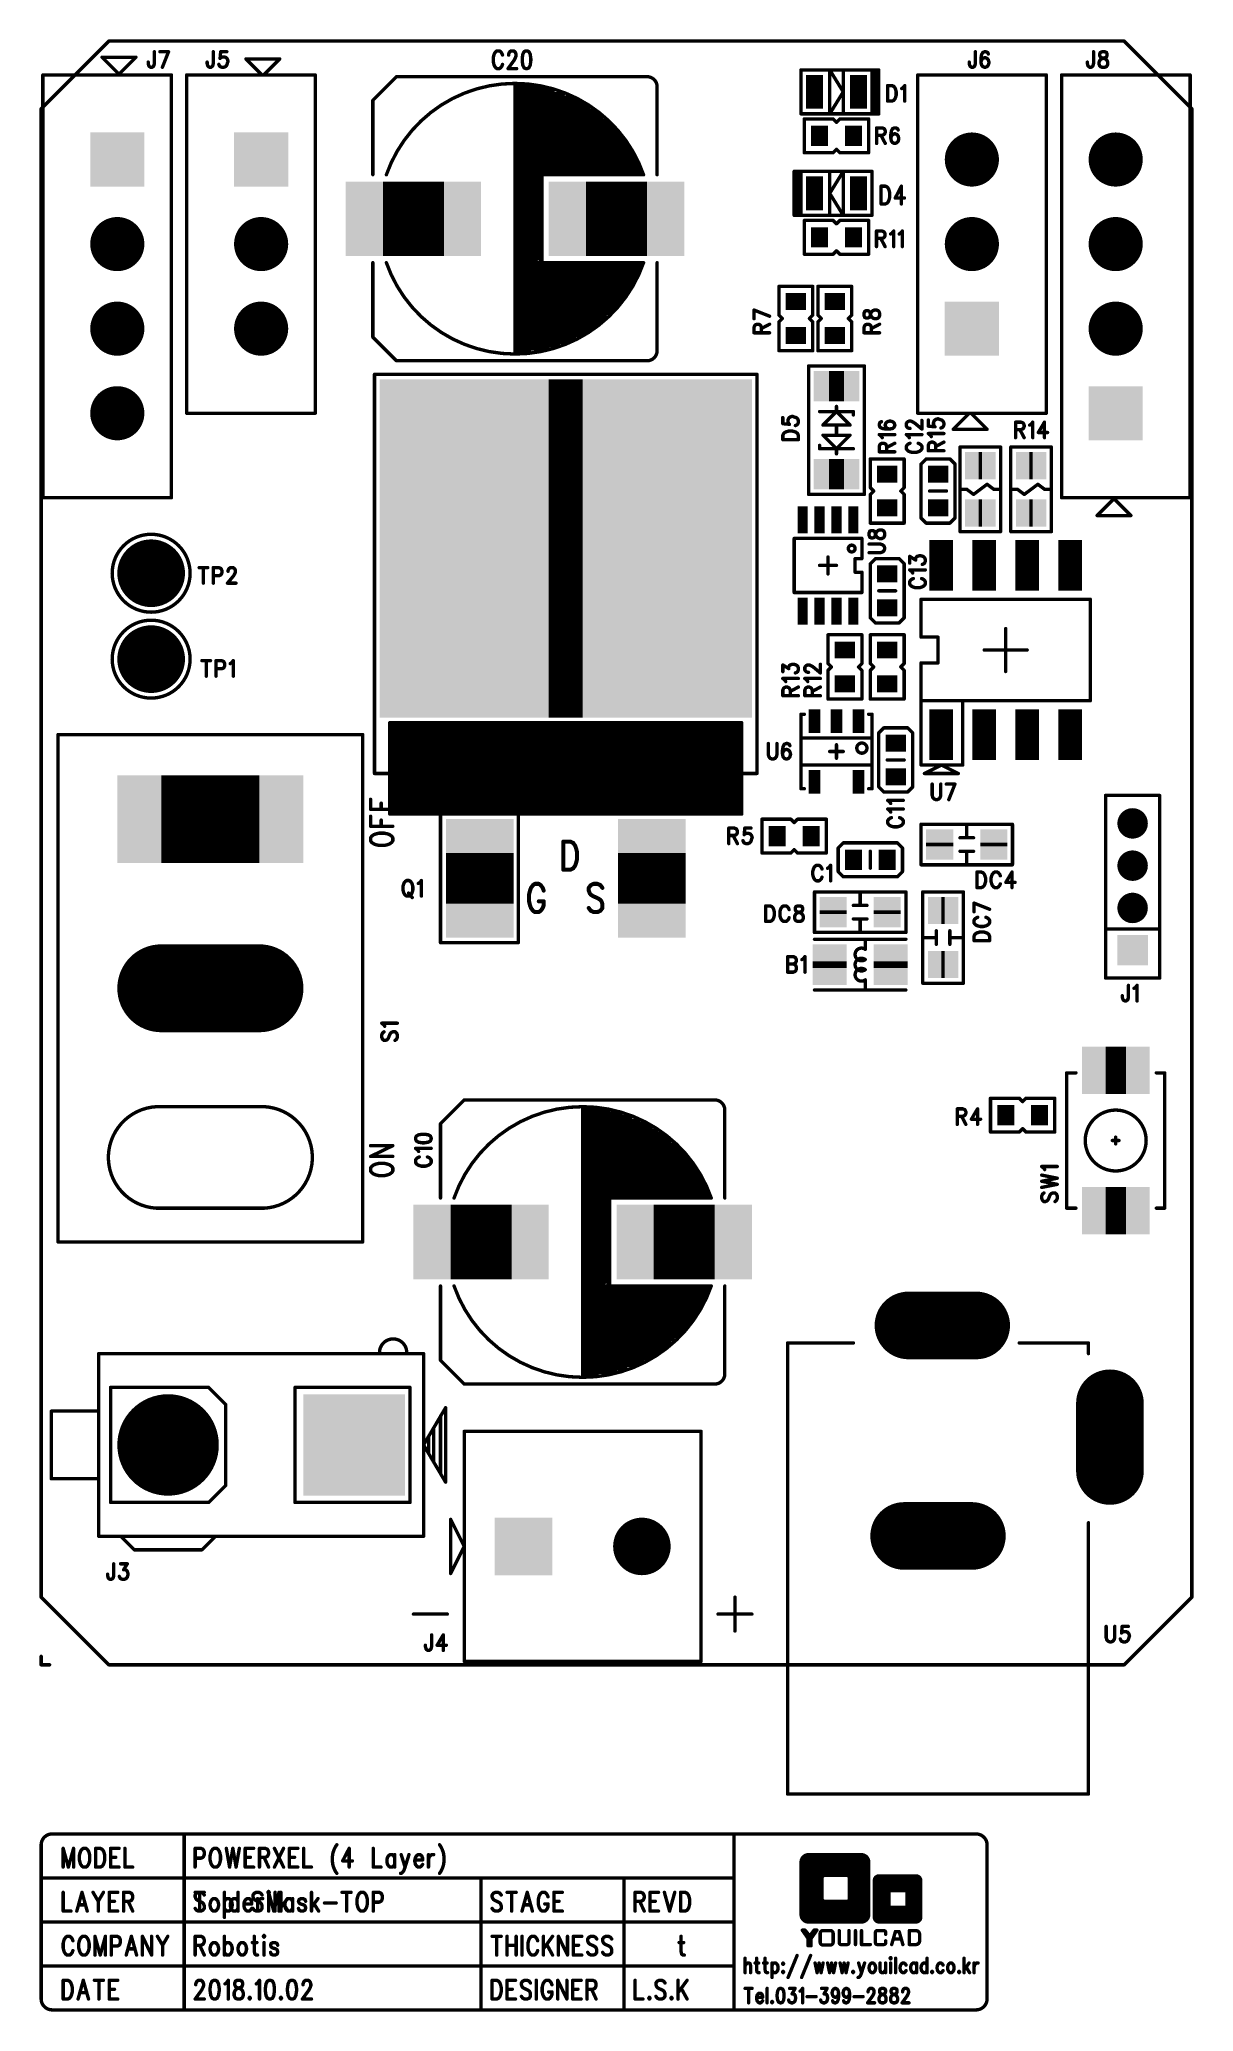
# Model space of a CAD drawing. Extents: x 100 to 134.1, y 89.7 to 148.
import ezdxf

# ---------------------------------------------------------------- set-up
doc = ezdxf.new("R2010")
doc.units = 0
doc.layers.get('0').update_dxf_attribs({"linetype": 'CONTINUOUS'})
doc.layers.add('MASK-TOP_PHO', color=3, linetype='CONTINUOUS')
doc.layers.add('SILK-TOP_PHO', color=14, linetype='CONTINUOUS')

# ---------------------------------------------------------------- blocks, each defined once
blk = doc.blocks.new('ROUND_1')
at = {"const_width": 0.050038}
blk.add_lwpolyline([(-0.025018, 0, 1), (0.025018, 0, 1)], format="xyb", close=True, dxfattribs=at)
blk = doc.blocks.new('ROUND_114')
at = {"const_width": 0.059944}
blk.add_lwpolyline([(-0.029972, 0, 1), (0.029972, 0, 1)], format="xyb", close=True, dxfattribs=at)
blk = doc.blocks.new('SQUARE_25')
blk.add_solid([(0.85001, 0.85001), (0.85001, -0.85001), (-0.85001, 0.85001), (-0.85001, -0.85001)])
blk = doc.blocks.new('ROUND_26')
at = {"const_width": 0.85001}
blk.add_lwpolyline([(-0.425006, 0, 1), (0.425006, 0, 1)], format="xyb", close=True, dxfattribs=at)
blk = doc.blocks.new('SQUARE_28')
blk.add_solid([(0.799972, 0.799972), (0.799972, -0.799972), (-0.799972, 0.799972), (-0.799972, -0.799972)])
blk = doc.blocks.new('ROUND_39')
at = {"const_width": 1.499996}
blk.add_lwpolyline([(-0.749998, 0, 1), (0.749998, 0, 1)], format="xyb", close=True, dxfattribs=at)
blk = doc.blocks.new('ROUND_49')
at = {"const_width": 0.799972}
blk.add_lwpolyline([(-0.399986, 0, 1), (0.399986, 0, 1)], format="xyb", close=True, dxfattribs=at)
blk = doc.blocks.new('ROUND_11')
at = {"const_width": 0.44996}
blk.add_lwpolyline([(-0.22498, 0, 1), (0.22498, 0, 1)], format="xyb", close=True, dxfattribs=at)
blk = doc.blocks.new('ROUND_123')
at = {"const_width": 0.999998}
blk.add_lwpolyline([(-0.499998, 0, 1), (0.499998, 0, 1)], format="xyb", close=True, dxfattribs=at)
blk = doc.blocks.new('SQUARE_168')
blk.add_solid([(1.499996, 1.499996), (1.499996, -1.499996), (-1.499996, 1.499996), (-1.499996, -1.499996)])
blk = doc.blocks.new('SQUARE_234')
blk.add_solid([(0.44996, 0.44996), (0.44996, -0.44996), (-0.44996, 0.44996), (-0.44996, -0.44996)])
blk = doc.blocks.new('SQUARE_10')
blk.add_solid([(0.350012, 0.350012), (0.350012, -0.350012), (-0.350012, 0.350012), (-0.350012, -0.350012)])
blk = doc.blocks.new('SQUARE_16')
blk.add_solid([(0.250062, 0.250062), (0.250062, -0.250062), (-0.250062, 0.250062), (-0.250062, -0.250062)])
blk = doc.blocks.new('SQUARE_21')
blk.add_solid([(0.999998, 0.999998), (0.999998, -0.999998), (-0.999998, 0.999998), (-0.999998, -0.999998)])
blk = doc.blocks.new('SQUARE_27')
blk.add_solid([(1.299972, 1.299972), (1.299972, -1.299972), (-1.299972, 1.299972), (-1.299972, -1.299972)])
blk = doc.blocks.new('SQUARE_33')
blk.add_solid([(0.499998, 0.499998), (0.499998, -0.499998), (-0.499998, 0.499998), (-0.499998, -0.499998)])
blk = doc.blocks.new('ROUND_24')
at = {"const_width": 1.299972}
blk.add_lwpolyline([(-0.649986, 0, 1), (0.649986, 0, 1)], format="xyb", close=True, dxfattribs=at)
blk = doc.blocks.new('SQUARE_132')
blk.add_solid([(0.700024, 0.700024), (0.700024, -0.700024), (-0.700024, 0.700024), (-0.700024, -0.700024)])
blk = doc.blocks.new('SQUARE_137')
blk.add_solid([(0.149986, 0.149986), (0.149986, -0.149986), (-0.149986, 0.149986), (-0.149986, -0.149986)])
blk = doc.blocks.new('SQUARE_162')
blk.add_solid([(0.175006, 0.175006), (0.175006, -0.175006), (-0.175006, 0.175006), (-0.175006, -0.175006)])
blk = doc.blocks.new('SQUARE_165')
blk.add_solid([(0.40005, 0.40005), (0.40005, -0.40005), (-0.40005, 0.40005), (-0.40005, -0.40005)])
blk = doc.blocks.new('SQUARE_171')
blk.add_solid([(1.099946, 1.099946), (1.099946, -1.099946), (-1.099946, 1.099946), (-1.099946, -1.099946)])
blk = doc.blocks.new('SQUARE_235')
blk.add_solid([(4.99999, 4.99999), (4.99999, -4.99999), (-4.99999, 4.99999), (-4.99999, -4.99999)])

msp = doc.modelspace()

# ---------------------------------------------------------------- linework, layer by layer
at = {"layer": 'MASK-TOP_PHO'}
for points, const_width in [([(102.00005, 147.999958), (100.000054, 145.999962)], 0.100076), ([(131.99999, 147.999958), (102.00005, 147.999958)], 0.100076), ([(133.999986, 145.999962), (131.99999, 147.999958)], 0.100076), ([(122.849894, 146.750024), (122.849894, 146.249898)], 0.500124), ([(124.15012, 146.750024), (124.15012, 146.249898)], 0.500124), ([(100.000054, 145.999962), (100.000054, 102.00005)], 0.100076), ([(133.999986, 102.00005), (133.999986, 145.999962)], 0.100076), ([(123.000008, 145.2499), (123.000008, 145.150078)], 0.500124), ([(124.000006, 145.2499), (124.000006, 145.150078)], 0.500124), ([(111.899954, 142.750032), (110.10011, 142.750032)], 2.199892), ([(117.899942, 142.750032), (116.100098, 142.750032)], 2.199892), ([(122.849894, 143.249904), (122.849894, 143.75003)], 0.500124), ([(124.15012, 143.249904), (124.15012, 143.75003)], 0.500124), ([(123.000008, 142.150084), (123.000008, 142.249906)], 0.500124), ([(124.000006, 142.150084), (124.000006, 142.249906)], 0.500124), ([(122.249946, 140.299948), (122.350022, 140.299948)], 0.500124), ([(123.49988, 140.299948), (123.400058, 140.299948)], 0.500124), ([(122.249946, 139.29995), (122.350022, 139.29995)], 0.500124), ([(123.49988, 139.29995), (123.400058, 139.29995)], 0.500124), ([(123.724924, 137.80008), (123.27509, 137.80008)], 0.89992), ([(115.000024, 132.999988), (116.000022, 132.999988)], 9.99998), ([(127.700024, 135.450072), (127.8001, 135.450072)], 0.8001), ([(129.199894, 135.450072), (129.29997, 135.450072)], 0.8001), ([(123.724924, 135.199882), (123.27509, 135.199882)], 0.89992), ([(124.949966, 135.199882), (125.050042, 135.199882)], 0.500124), ([(126.549912, 135.199882), (126.45009, 135.199882)], 0.500124), ([(122.499882, 134.100062), (122.499882, 133.599936)], 0.299972), ([(123.000008, 134.100062), (123.000008, 133.599936)], 0.299972), ([(123.49988, 134.100062), (123.49988, 133.599936)], 0.299972), ([(124.000006, 134.100062), (124.000006, 133.599936)], 0.299972), ([(124.949966, 134.199884), (125.050042, 134.199884)], 0.500124), ([(126.549912, 134.199884), (126.45009, 134.199884)], 0.500124), ([(127.700024, 134.050024), (127.8001, 134.050024)], 0.8001), ([(129.199894, 134.050024), (129.29997, 134.050024)], 0.8001), ([(126.595124, 132.100066), (126.595124, 132.899912)], 0.700024), ([(127.865124, 132.100066), (127.865124, 132.899912)], 0.700024), ([(129.135124, 132.100066), (129.135124, 132.899912)], 0.700024), ([(130.405124, 132.100066), (130.405124, 132.899912)], 0.700024), ([(125.050042, 132.249926), (124.949966, 132.249926)], 0.500124), ([(122.499882, 131.400042), (122.499882, 130.899916)], 0.299972), ([(123.000008, 131.400042), (123.000008, 130.899916)], 0.299972), ([(123.49988, 131.400042), (123.49988, 130.899916)], 0.299972), ([(124.000006, 131.400042), (124.000006, 130.899916)], 0.299972), ([(125.050042, 131.249928), (124.949966, 131.249928)], 0.500124), ([(123.800108, 129.999994), (123.700032, 129.999994)], 0.500124), ([(125.050042, 129.999994), (124.949966, 129.999994)], 0.500124), ([(123.800108, 128.999996), (123.700032, 128.999996)], 0.500124), ([(125.050042, 128.999996), (124.949966, 128.999996)], 0.500124), ([(122.849894, 128.074928), (122.849894, 127.724916)], 0.350012), ([(123.49988, 128.074928), (123.49988, 127.724916)], 0.350012), ([(124.15012, 128.074928), (124.15012, 127.724916)], 0.350012), ([(126.595124, 127.100076), (126.595124, 127.899922)], 0.700024), ([(127.865124, 127.100076), (127.865124, 127.899922)], 0.700024), ([(129.135124, 127.100076), (129.135124, 127.899922)], 0.700024), ([(130.405124, 127.100076), (130.405124, 127.899922)], 0.700024), ([(125.299978, 127.249936), (125.199902, 127.249936)], 0.500124), ([(103.549958, 125.000004), (106.449876, 125.000004)], 2.599944), ([(122.849894, 126.275084), (122.849894, 125.925072)], 0.350012), ([(124.15012, 126.275084), (124.15012, 125.925072)], 0.350012), ([(125.299978, 126.249938), (125.199902, 126.249938)], 0.500124), ([(112.959896, 122.499882), (112.959896, 124.000006)], 1.999996), ([(118.039896, 122.499882), (118.039896, 124.000006)], 1.999996), ([(121.750074, 124.450094), (121.750074, 124.549916)], 0.500124), ([(122.750072, 124.450094), (122.750072, 124.549916)], 0.500124), ([(126.549912, 124.199904), (126.549912, 124.29998)], 0.8001), ([(128.150112, 124.199904), (128.150112, 124.29998)], 0.8001), ([(124.000006, 123.849892), (124.000006, 123.75007)], 0.500124), ([(125.000004, 123.849892), (125.000004, 123.75007)], 0.500124), ([(123.400058, 122.199908), (123.400058, 122.299984)], 0.8001), ([(125.000004, 122.199908), (125.000004, 122.299984)], 0.8001), ([(126.700026, 122.299984), (126.59995, 122.299984)], 0.8001), ([(103.549958, 120.000014), (106.449876, 120.000014)], 2.599944), ([(123.299982, 120.599962), (123.299982, 120.800114)], 0.999996), ([(125.10008, 120.599962), (125.10008, 120.800114)], 0.999996), ([(126.700026, 120.700038), (126.59995, 120.700038)], 0.8001), ([(132.050028, 117.575076), (131.45008, 117.575076)], 1.400048), ([(128.500124, 116.19992), (128.500124, 116.299996)], 0.500124), ([(129.500122, 116.19992), (129.500122, 116.299996)], 0.500124), ([(132.050028, 113.42497), (131.45008, 113.42497)], 1.400048), ([(113.89995, 112.499902), (112.100106, 112.499902)], 2.199892), ([(119.899938, 112.499902), (118.100094, 112.499902)], 2.199892), ([(127.627126, 110.033054), (125.626876, 110.033054)], 1.999996), ([(131.579874, 107.731052), (131.579874, 105.731056)], 1.999996), ([(127.500126, 103.810054), (125.499876, 103.810054)], 1.999996), ([(100.000054, 102.00005), (102.00005, 100.000054)], 0.100076), ([(131.99999, 100.000054), (133.999986, 102.00005)], 0.100076), ([(100.000054, 100.24999), (100.000054, 100.000054)], 0.100076), ([(100.000054, 100.000054), (100.24999, 100.000054)], 0.100076), ([(102.00005, 100.000054), (131.99999, 100.000054)], 0.100076), ([(127.625094, 95.000064), (100.32492, 95.000064)], 0.100076), ([(104.22509, 95.000064), (104.22509, 89.799922)], 0.100076), ([(120.474994, 95.000064), (120.474994, 89.799922)], 0.100076), ([(100.000054, 94.674944), (100.000054, 90.125042)], 0.100076), ([(100.65004, 94.57436), (100.65004, 94.019878)], 0.100076), ([(100.65004, 94.57436), (100.80371, 94.019878)], 0.100076), ([(100.95738, 94.57436), (100.80371, 94.019878)], 0.100076), ([(100.95738, 94.57436), (100.95738, 94.019878)], 0.100076), ([(101.149404, 94.442534), (101.1301, 94.363286)], 0.100076), ([(101.168454, 94.495112), (101.149404, 94.442534)], 0.100076), ([(101.206808, 94.547944), (101.168454, 94.495112)], 0.100076), ([(101.245416, 94.57436), (101.206808, 94.547944)], 0.100076), ([(101.322124, 94.57436), (101.245416, 94.57436)], 0.100076), ([(101.360478, 94.547944), (101.322124, 94.57436)], 0.100076), ([(101.399086, 94.495112), (101.360478, 94.547944)], 0.100076), ([(101.418136, 94.442534), (101.399086, 94.495112)], 0.100076), ([(101.43744, 94.363286), (101.418136, 94.442534)], 0.100076), ([(101.61016, 94.57436), (101.61016, 94.019878)], 0.100076), ([(101.61016, 94.57436), (101.74478, 94.57436)], 0.100076), ([(101.74478, 94.57436), (101.802184, 94.547944)], 0.100076), ([(101.802184, 94.547944), (101.840792, 94.495112)], 0.100076), ([(101.840792, 94.495112), (101.859842, 94.442534)], 0.100076), ([(101.859842, 94.442534), (101.879146, 94.363286)], 0.100076), ([(102.051866, 94.57436), (102.051866, 94.019878)], 0.100076), ([(102.051866, 94.57436), (102.301548, 94.57436)], 0.100076), ([(102.474522, 94.57436), (102.474522, 94.019878)], 0.100076), ([(104.549956, 94.57436), (104.549956, 94.019878)], 0.100076), ([(104.549956, 94.57436), (104.72293, 94.57436)], 0.100076), ([(104.72293, 94.57436), (104.780334, 94.547944)], 0.100076), ([(104.780334, 94.547944), (104.799638, 94.521528)], 0.100076), ([(104.799638, 94.521528), (104.818942, 94.46895)], 0.100076), ([(104.818942, 94.46895), (104.818942, 94.389702)], 0.100076), ([(105.010966, 94.442534), (104.991662, 94.363286)], 0.100076), ([(105.030016, 94.495112), (105.010966, 94.442534)], 0.100076), ([(105.068624, 94.547944), (105.030016, 94.495112)], 0.100076), ([(105.106978, 94.57436), (105.068624, 94.547944)], 0.100076), ([(105.183686, 94.57436), (105.106978, 94.57436)], 0.100076), ([(105.22204, 94.547944), (105.183686, 94.57436)], 0.100076), ([(105.260648, 94.495112), (105.22204, 94.547944)], 0.100076), ([(105.279698, 94.442534), (105.260648, 94.495112)], 0.100076), ([(105.299002, 94.363286), (105.279698, 94.442534)], 0.100076), ([(105.471722, 94.57436), (105.567734, 94.019878)], 0.100076), ([(105.663746, 94.57436), (105.567734, 94.019878)], 0.100076), ([(105.663746, 94.57436), (105.760012, 94.019878)], 0.100076), ([(105.856024, 94.57436), (105.760012, 94.019878)], 0.100076), ([(106.028744, 94.57436), (106.028744, 94.019878)], 0.100076), ([(106.028744, 94.57436), (106.278426, 94.57436)], 0.100076), ([(106.451146, 94.57436), (106.451146, 94.019878)], 0.100076), ([(106.451146, 94.57436), (106.62412, 94.57436)], 0.100076), ([(106.62412, 94.57436), (106.681778, 94.547944)], 0.100076), ([(106.681778, 94.547944), (106.700828, 94.521528)], 0.100076), ([(106.700828, 94.521528), (106.720132, 94.46895)], 0.100076), ([(106.720132, 94.416118), (106.700828, 94.363286)], 0.100076), ([(106.720132, 94.46895), (106.720132, 94.416118)], 0.100076), ([(106.892852, 94.57436), (107.161838, 94.019878)], 0.100076), ([(107.161838, 94.57436), (106.892852, 94.019878)], 0.100076), ([(107.334558, 94.57436), (107.334558, 94.019878)], 0.100076), ([(107.334558, 94.57436), (107.58424, 94.57436)], 0.100076), ([(107.757214, 94.57436), (107.757214, 94.019878)], 0.100076), ([(108.621322, 94.442534), (108.602272, 94.310454)], 0.100076), ([(108.659676, 94.547944), (108.621322, 94.442534)], 0.100076), ([(108.698284, 94.627192), (108.659676, 94.547944)], 0.100076), ([(108.736638, 94.680024), (108.698284, 94.627192)], 0.100076), ([(109.101382, 94.57436), (108.909358, 94.20479)], 0.100076), ([(109.101382, 94.57436), (109.101382, 94.019878)], 0.100076), ([(109.812074, 94.57436), (109.812074, 94.019878)], 0.100076), ([(111.770922, 94.680024), (111.809276, 94.627192)], 0.100076), ([(111.809276, 94.627192), (111.84763, 94.547944)], 0.100076), ([(111.84763, 94.547944), (111.886238, 94.442534)], 0.100076), ([(111.886238, 94.442534), (111.905288, 94.310454)], 0.100076), ([(127.94996, 90.125042), (127.94996, 94.674944)], 0.100076), ([(101.1301, 94.363286), (101.1301, 94.231206)], 0.100076), ([(101.1301, 94.231206), (101.149404, 94.151958)], 0.100076), ([(101.149404, 94.151958), (101.168454, 94.099126)], 0.100076), ([(101.168454, 94.099126), (101.206808, 94.046294)], 0.100076), ([(101.206808, 94.046294), (101.245416, 94.019878)], 0.100076), ([(101.245416, 94.019878), (101.322124, 94.019878)], 0.100076), ([(101.322124, 94.019878), (101.360478, 94.046294)], 0.100076), ([(101.360478, 94.046294), (101.399086, 94.099126)], 0.100076), ([(101.399086, 94.099126), (101.418136, 94.151958)], 0.100076), ([(101.418136, 94.151958), (101.43744, 94.231206)], 0.100076), ([(101.43744, 94.231206), (101.43744, 94.363286)], 0.100076), ([(101.74478, 94.019878), (101.61016, 94.019878)], 0.100076), ([(101.802184, 94.046294), (101.74478, 94.019878)], 0.100076), ([(101.840792, 94.099126), (101.802184, 94.046294)], 0.100076), ([(101.859842, 94.151958), (101.840792, 94.099126)], 0.100076), ([(101.879146, 94.231206), (101.859842, 94.151958)], 0.100076), ([(101.879146, 94.363286), (101.879146, 94.231206)], 0.100076), ([(102.051866, 94.310454), (102.205536, 94.310454)], 0.100076), ([(102.051866, 94.019878), (102.301548, 94.019878)], 0.100076), ([(102.474522, 94.019878), (102.7049, 94.019878)], 0.100076), ([(104.72293, 94.284038), (104.549956, 94.284038)], 0.100076), ([(104.780334, 94.310454), (104.72293, 94.284038)], 0.100076), ([(104.799638, 94.33687), (104.780334, 94.310454)], 0.100076), ([(104.818942, 94.389702), (104.799638, 94.33687)], 0.100076), ([(104.991662, 94.363286), (104.991662, 94.231206)], 0.100076), ([(104.991662, 94.231206), (105.010966, 94.151958)], 0.100076), ([(105.010966, 94.151958), (105.030016, 94.099126)], 0.100076), ([(105.030016, 94.099126), (105.068624, 94.046294)], 0.100076), ([(105.068624, 94.046294), (105.106978, 94.019878)], 0.100076), ([(105.106978, 94.019878), (105.183686, 94.019878)], 0.100076), ([(105.183686, 94.019878), (105.22204, 94.046294)], 0.100076), ([(105.22204, 94.046294), (105.260648, 94.099126)], 0.100076), ([(105.260648, 94.099126), (105.279698, 94.151958)], 0.100076), ([(105.279698, 94.151958), (105.299002, 94.231206)], 0.100076), ([(105.299002, 94.231206), (105.299002, 94.363286)], 0.100076), ([(106.028744, 94.310454), (106.182414, 94.310454)], 0.100076), ([(106.028744, 94.019878), (106.278426, 94.019878)], 0.100076), ([(106.62412, 94.310454), (106.451146, 94.310454)], 0.100076), ([(106.585766, 94.310454), (106.720132, 94.019878)], 0.100076), ([(106.681778, 94.33687), (106.62412, 94.310454)], 0.100076), ([(106.700828, 94.363286), (106.681778, 94.33687)], 0.100076), ([(107.334558, 94.310454), (107.488228, 94.310454)], 0.100076), ([(107.334558, 94.019878), (107.58424, 94.019878)], 0.100076), ([(107.757214, 94.019878), (107.987592, 94.019878)], 0.100076), ([(108.602272, 94.310454), (108.602272, 94.20479)], 0.100076), ([(108.602272, 94.20479), (108.621322, 94.07271)], 0.100076), ([(108.621322, 94.07271), (108.659676, 93.967046)], 0.100076), ([(108.659676, 93.967046), (108.698284, 93.887798)], 0.100076), ([(108.698284, 93.887798), (108.736638, 93.834966)], 0.100076), ([(108.909358, 94.20479), (109.197394, 94.20479)], 0.100076), ([(109.812074, 94.019878), (110.042452, 94.019878)], 0.100076), ([(110.234476, 94.310454), (110.215426, 94.231206)], 0.100076), ([(110.215426, 94.231206), (110.215426, 94.178374)], 0.100076), ([(110.215426, 94.178374), (110.234476, 94.099126)], 0.100076), ([(110.27283, 94.363286), (110.234476, 94.310454)], 0.100076), ([(110.234476, 94.099126), (110.27283, 94.046294)], 0.100076), ([(110.311438, 94.389702), (110.27283, 94.363286)], 0.100076), ([(110.27283, 94.046294), (110.311438, 94.019878)], 0.100076), ([(110.369096, 94.389702), (110.311438, 94.389702)], 0.100076), ([(110.311438, 94.019878), (110.369096, 94.019878)], 0.100076), ([(110.40745, 94.363286), (110.369096, 94.389702)], 0.100076), ([(110.369096, 94.019878), (110.40745, 94.046294)], 0.100076), ([(110.445804, 94.310454), (110.40745, 94.363286)], 0.100076), ([(110.40745, 94.046294), (110.445804, 94.099126)], 0.100076), ([(110.445804, 94.389702), (110.445804, 94.019878)], 0.100076), ([(110.637828, 93.834966), (110.618524, 93.834966)], 0.100076), ([(110.637828, 94.389702), (110.753144, 94.019878)], 0.100076), ([(110.676182, 93.861382), (110.637828, 93.834966)], 0.100076), ([(110.714536, 93.914214), (110.676182, 93.861382)], 0.100076), ([(110.753144, 94.019878), (110.714536, 93.914214)], 0.100076), ([(110.868206, 94.389702), (110.753144, 94.019878)], 0.100076), ([(111.06023, 94.310454), (111.04118, 94.231206)], 0.100076), ([(111.04118, 94.231206), (111.271558, 94.231206)], 0.100076), ([(111.04118, 94.231206), (111.04118, 94.178374)], 0.100076), ([(111.04118, 94.178374), (111.06023, 94.099126)], 0.100076), ([(111.098838, 94.363286), (111.06023, 94.310454)], 0.100076), ([(111.06023, 94.099126), (111.098838, 94.046294)], 0.100076), ([(111.137192, 94.389702), (111.098838, 94.363286)], 0.100076), ([(111.098838, 94.046294), (111.137192, 94.019878)], 0.100076), ([(111.19485, 94.389702), (111.137192, 94.389702)], 0.100076), ([(111.137192, 94.019878), (111.19485, 94.019878)], 0.100076), ([(111.233204, 94.363286), (111.19485, 94.389702)], 0.100076), ([(111.19485, 94.019878), (111.233204, 94.046294)], 0.100076), ([(111.252508, 94.33687), (111.233204, 94.363286)], 0.100076), ([(111.233204, 94.046294), (111.271558, 94.099126)], 0.100076), ([(111.271558, 94.284038), (111.252508, 94.33687)], 0.100076), ([(111.271558, 94.231206), (111.271558, 94.284038)], 0.100076), ([(111.444532, 94.389702), (111.444532, 94.019878)], 0.100076), ([(111.444532, 94.231206), (111.463582, 94.310454)], 0.100076), ([(111.463582, 94.310454), (111.501936, 94.363286)], 0.100076), ([(111.501936, 94.363286), (111.540544, 94.389702)], 0.100076), ([(111.540544, 94.389702), (111.597948, 94.389702)], 0.100076), ([(111.809276, 93.887798), (111.770922, 93.834966)], 0.100076), ([(111.84763, 93.967046), (111.809276, 93.887798)], 0.100076), ([(111.886238, 94.07271), (111.84763, 93.967046)], 0.100076), ([(111.905288, 94.20479), (111.886238, 94.07271)], 0.100076), ([(111.905288, 94.310454), (111.905288, 94.20479)], 0.100076), ([(122.454924, 92.616528), (122.454924, 94.167706)], 0.100076), ([(122.458226, 94.142814), (124.445522, 94.142814)], 0.100076), ([(122.458226, 94.108016), (124.445522, 94.108016)], 0.100076), ([(122.458226, 94.072964), (124.445522, 94.072964)], 0.100076), ([(122.458226, 94.038166), (124.445522, 94.038166)], 0.100076), ([(122.458226, 94.003368), (124.445522, 94.003368)], 0.100076), ([(122.458226, 93.96857), (124.445522, 93.96857)], 0.100076), ([(122.458226, 93.933518), (124.445522, 93.933518)], 0.100076), ([(122.458226, 93.89872), (124.445522, 93.89872)], 0.100076), ([(122.458226, 93.863922), (124.445522, 93.863922)], 0.100076), ([(122.458226, 93.82887), (124.445522, 93.82887)], 0.100076), ([(122.46864, 94.177612), (124.452634, 94.177612)], 0.100076), ([(122.493024, 94.247462), (124.417836, 94.247462)], 0.100076), ([(122.493024, 94.212664), (124.431806, 94.212664)], 0.100076), ([(122.509788, 94.28226), (124.404374, 94.28226)], 0.100076), ([(122.53722, 94.317058), (124.376942, 94.317058)], 0.100076), ([(122.578622, 94.35211), (124.335794, 94.35211)], 0.100076), ([(122.667522, 94.386908), (124.243592, 94.386908)], 0.100076), ([(122.674634, 94.387416), (124.23267, 94.387416)], 0.100076), ([(124.45238, 94.167706), (124.45238, 92.616528)], 0.100076), ([(120.474994, 93.700092), (100.000054, 93.700092)], 0.100076), ([(100.65004, 93.274388), (100.65004, 92.719906)], 0.100076), ([(101.206808, 93.274388), (101.053392, 92.719906)], 0.100076), ([(101.206808, 93.274388), (101.360478, 92.719906)], 0.100076), ([(101.533452, 93.274388), (101.687122, 93.010482)], 0.100076), ([(101.840792, 93.274388), (101.687122, 93.010482)], 0.100076), ([(102.013512, 93.274388), (102.013512, 92.719906)], 0.100076), ([(102.013512, 93.274388), (102.263194, 93.274388)], 0.100076), ([(102.435914, 93.274388), (102.435914, 92.719906)], 0.100076), ([(102.435914, 93.274388), (102.608888, 93.274388)], 0.100076), ([(102.608888, 93.274388), (102.666546, 93.247972)], 0.100076), ([(102.666546, 93.247972), (102.685596, 93.221556)], 0.100076), ([(104.58831, 93.247972), (104.549956, 93.19514)], 0.100076), ([(104.645968, 93.274388), (104.58831, 93.247972)], 0.100076), ([(104.72293, 93.274388), (104.645968, 93.274388)], 0.100076), ([(104.780334, 93.247972), (104.72293, 93.274388)], 0.100076), ([(104.818942, 93.19514), (104.780334, 93.247972)], 0.100076), ([(105.414318, 93.274388), (105.414318, 92.719906)], 0.100076), ([(105.817416, 93.274388), (105.817416, 92.719906)], 0.100076), ([(106.720132, 93.274388), (106.720132, 92.719906)], 0.100076), ([(106.720132, 93.274388), (106.873802, 92.719906)], 0.100076), ([(107.027472, 93.274388), (106.873802, 92.719906)], 0.100076), ([(107.027472, 93.274388), (107.027472, 92.719906)], 0.100076), ([(107.987592, 93.274388), (107.987592, 92.719906)], 0.100076), ([(108.890308, 93.274388), (109.15904, 93.274388)], 0.100076), ([(109.024674, 93.274388), (109.024674, 92.719906)], 0.100076), ([(109.408722, 93.247972), (109.370368, 93.19514)], 0.100076), ([(109.447076, 93.274388), (109.408722, 93.247972)], 0.100076), ([(109.524038, 93.274388), (109.447076, 93.274388)], 0.100076), ([(109.562392, 93.247972), (109.524038, 93.274388)], 0.100076), ([(109.600746, 93.19514), (109.562392, 93.247972)], 0.100076), ([(109.812074, 93.274388), (109.812074, 92.719906)], 0.100076), ([(109.812074, 93.274388), (109.984794, 93.274388)], 0.100076), ([(109.984794, 93.274388), (110.042452, 93.247972)], 0.100076), ([(110.042452, 93.247972), (110.061756, 93.221556)], 0.100076), ([(113.000028, 93.700092), (113.000028, 89.799922)], 0.100076), ([(113.363502, 93.247972), (113.324894, 93.19514)], 0.100076), ([(113.420906, 93.274388), (113.363502, 93.247972)], 0.100076), ([(113.497868, 93.274388), (113.420906, 93.274388)], 0.100076), ([(113.555526, 93.247972), (113.497868, 93.274388)], 0.100076), ([(113.59388, 93.19514), (113.555526, 93.247972)], 0.100076), ([(113.7666, 93.274388), (114.035586, 93.274388)], 0.100076), ([(113.90122, 93.274388), (113.90122, 92.719906)], 0.100076), ([(114.361976, 93.274388), (114.208306, 92.719906)], 0.100076), ([(114.361976, 93.274388), (114.515646, 92.719906)], 0.100076), ([(114.765328, 93.247972), (114.726974, 93.19514)], 0.100076), ([(114.803682, 93.274388), (114.765328, 93.247972)], 0.100076), ([(114.880644, 93.274388), (114.803682, 93.274388)], 0.100076), ([(114.918998, 93.247972), (114.880644, 93.274388)], 0.100076), ([(114.957352, 93.19514), (114.918998, 93.247972)], 0.100076), ([(115.149376, 93.274388), (115.149376, 92.719906)], 0.100076), ([(115.149376, 93.274388), (115.399058, 93.274388)], 0.100076), ([(117.225064, 93.700092), (117.225064, 92.29598)], 0.100076), ([(117.54993, 93.274388), (117.54993, 92.719906)], 0.100076), ([(117.54993, 93.274388), (117.722904, 93.274388)], 0.100076), ([(117.722904, 93.274388), (117.780562, 93.247972)], 0.100076), ([(117.780562, 93.247972), (117.799612, 93.221556)], 0.100076), ([(117.991636, 93.274388), (117.991636, 92.719906)], 0.100076), ([(117.991636, 93.274388), (118.241318, 93.274388)], 0.100076), ([(118.414292, 93.274388), (118.567962, 92.719906)], 0.100076), ([(118.721378, 93.274388), (118.567962, 92.719906)], 0.100076), ([(118.894352, 93.274388), (118.894352, 92.719906)], 0.100076), ([(118.894352, 93.274388), (119.028718, 93.274388)], 0.100076), ([(119.028718, 93.274388), (119.086376, 93.247972)], 0.100076), ([(119.086376, 93.247972), (119.12473, 93.19514)], 0.100076), ([(122.458226, 93.794072), (124.445522, 93.794072)], 0.100076), ([(122.458226, 93.759274), (123.100084, 93.759274)], 0.100076), ([(122.458226, 93.724476), (123.05792, 93.724476)], 0.100076), ([(122.458226, 93.689424), (123.05792, 93.689424)], 0.100076), ([(122.458226, 93.654626), (123.05792, 93.654626)], 0.100076), ([(122.458226, 93.619828), (123.05792, 93.619828)], 0.100076), ([(122.458226, 93.584776), (123.05792, 93.584776)], 0.100076), ([(122.458226, 93.549978), (123.05792, 93.549978)], 0.100076), ([(122.458226, 93.51518), (123.05792, 93.51518)], 0.100076), ([(122.458226, 93.480382), (123.05792, 93.480382)], 0.100076), ([(122.458226, 93.44533), (123.05792, 93.44533)], 0.100076), ([(122.458226, 93.410532), (123.05792, 93.410532)], 0.100076), ([(122.458226, 93.375734), (123.05792, 93.375734)], 0.100076), ([(122.458226, 93.340936), (123.05792, 93.340936)], 0.100076), ([(122.458226, 93.305884), (123.05792, 93.305884)], 0.100076), ([(122.458226, 93.271086), (123.05792, 93.271086)], 0.100076), ([(122.458226, 93.236288), (123.05792, 93.236288)], 0.100076), ([(123.072652, 93.090238), (123.072652, 93.69425)], 0.100076), ([(123.155202, 93.776546), (123.800362, 93.776546)], 0.100076), ([(123.868942, 93.759274), (124.445522, 93.759274)], 0.100076), ([(123.882658, 93.69425), (123.882658, 93.090238)], 0.100076), ([(123.887992, 93.724476), (124.445522, 93.724476)], 0.100076), ([(123.887992, 93.689424), (124.445522, 93.689424)], 0.100076), ([(123.887992, 93.654626), (124.445522, 93.654626)], 0.100076), ([(123.887992, 93.619828), (124.445522, 93.619828)], 0.100076), ([(123.887992, 93.584776), (124.445522, 93.584776)], 0.100076), ([(123.887992, 93.549978), (124.445522, 93.549978)], 0.100076), ([(123.887992, 93.51518), (124.445522, 93.51518)], 0.100076), ([(123.887992, 93.480382), (124.445522, 93.480382)], 0.100076), ([(123.887992, 93.44533), (124.445522, 93.44533)], 0.100076), ([(123.887992, 93.410532), (124.445522, 93.410532)], 0.100076), ([(123.887992, 93.375734), (124.445522, 93.375734)], 0.100076), ([(123.887992, 93.340936), (124.445522, 93.340936)], 0.100076), ([(123.887992, 93.305884), (124.445522, 93.305884)], 0.100076), ([(123.887992, 93.271086), (124.445522, 93.271086)], 0.100076), ([(123.887992, 93.236288), (124.445522, 93.236288)], 0.100076), ([(124.619766, 92.537026), (124.619766, 93.622876)], 0.100076), ([(124.62002, 93.619828), (125.987048, 93.619828)], 0.100076), ([(124.62002, 93.584776), (125.987048, 93.584776)], 0.100076), ([(124.62002, 93.549978), (125.987048, 93.549978)], 0.100076), ([(124.62002, 93.51518), (125.987048, 93.51518)], 0.100076), ([(124.62002, 93.480382), (125.987048, 93.480382)], 0.100076), ([(124.62002, 93.44533), (125.987048, 93.44533)], 0.100076), ([(124.62002, 93.410532), (125.987048, 93.410532)], 0.100076), ([(124.62002, 93.375734), (125.987048, 93.375734)], 0.100076), ([(124.62002, 93.340936), (125.987048, 93.340936)], 0.100076), ([(124.62002, 93.305884), (125.04547, 93.305884)], 0.100076), ([(124.62002, 93.271086), (125.04547, 93.271086)], 0.100076), ([(124.62002, 93.236288), (125.04547, 93.236288)], 0.100076), ([(124.655072, 93.689424), (125.955552, 93.689424)], 0.100076), ([(124.655072, 93.654626), (125.987048, 93.654626)], 0.100076), ([(124.68987, 93.724476), (125.92812, 93.724476)], 0.100076), ([(124.724668, 93.759274), (125.8824, 93.759274)], 0.100076), ([(124.75718, 93.760036), (125.851158, 93.760036)], 0.100076), ([(125.049534, 92.884244), (125.049534, 93.268546)], 0.100076), ([(125.104398, 93.32341), (125.530102, 93.32341)], 0.100076), ([(125.584966, 93.268546), (125.584966, 92.884244)], 0.100076), ([(125.596396, 93.305884), (125.987048, 93.305884)], 0.100076), ([(125.596396, 93.271086), (125.987048, 93.271086)], 0.100076), ([(125.596396, 93.236288), (125.987048, 93.236288)], 0.100076), ([(125.988572, 93.622876), (125.988572, 92.537026)], 0.100076), ([(100.65004, 92.719906), (100.880418, 92.719906)], 0.100076), ([(101.110796, 92.904818), (101.303074, 92.904818)], 0.100076), ([(101.687122, 93.010482), (101.687122, 92.719906)], 0.100076), ([(102.013512, 93.010482), (102.167182, 93.010482)], 0.100076), ([(102.013512, 92.719906), (102.263194, 92.719906)], 0.100076), ([(102.608888, 93.010482), (102.435914, 93.010482)], 0.100076), ([(102.570534, 93.010482), (102.7049, 92.719906)], 0.100076), ([(102.666546, 93.036898), (102.608888, 93.010482)], 0.100076), ([(102.685596, 93.063314), (102.666546, 93.036898)], 0.100076), ([(102.685596, 93.221556), (102.7049, 93.168724)], 0.100076), ([(102.7049, 93.115892), (102.685596, 93.063314)], 0.100076), ([(102.7049, 93.168724), (102.7049, 93.115892)], 0.100076), ([(104.549956, 93.19514), (104.549956, 93.142308)], 0.100076), ([(104.549956, 93.142308), (104.56926, 93.08973)], 0.100076), ([(104.58831, 92.746322), (104.549956, 92.799154)], 0.100076), ([(104.56926, 93.08973), (104.58831, 93.063314)], 0.100076), ([(104.58831, 93.063314), (104.626918, 93.036898)], 0.100076), ([(104.645968, 92.719906), (104.58831, 92.746322)], 0.100076), ([(104.626918, 93.036898), (104.74198, 92.984066)], 0.100076), ([(104.72293, 92.719906), (104.645968, 92.719906)], 0.100076), ([(104.780334, 92.746322), (104.72293, 92.719906)], 0.100076), ([(104.74198, 92.984066), (104.780334, 92.95765)], 0.100076), ([(104.780334, 92.95765), (104.799638, 92.931234)], 0.100076), ([(104.818942, 92.799154), (104.780334, 92.746322)], 0.100076), ([(104.799638, 92.931234), (104.818942, 92.878402)], 0.100076), ([(104.818942, 92.878402), (104.818942, 92.799154)], 0.100076), ([(105.010966, 93.010482), (104.991662, 92.931234)], 0.100076), ([(104.991662, 92.931234), (104.991662, 92.878402)], 0.100076), ([(104.991662, 92.878402), (105.010966, 92.799154)], 0.100076), ([(105.04932, 93.063314), (105.010966, 93.010482)], 0.100076), ([(105.010966, 92.799154), (105.04932, 92.746322)], 0.100076), ([(105.087674, 93.08973), (105.04932, 93.063314)], 0.100076), ([(105.04932, 92.746322), (105.087674, 92.719906)], 0.100076), ([(105.145332, 93.08973), (105.087674, 93.08973)], 0.100076), ([(105.087674, 92.719906), (105.145332, 92.719906)], 0.100076), ([(105.183686, 93.063314), (105.145332, 93.08973)], 0.100076), ([(105.145332, 92.719906), (105.183686, 92.746322)], 0.100076), ([(105.22204, 93.010482), (105.183686, 93.063314)], 0.100076), ([(105.183686, 92.746322), (105.22204, 92.799154)], 0.100076), ([(105.241344, 92.931234), (105.22204, 93.010482)], 0.100076), ([(105.22204, 92.799154), (105.241344, 92.878402)], 0.100076), ([(105.241344, 92.878402), (105.241344, 92.931234)], 0.100076), ([(105.606342, 93.010482), (105.587038, 92.931234)], 0.100076), ([(105.587038, 92.931234), (105.587038, 92.878402)], 0.100076), ([(105.587038, 92.878402), (105.606342, 92.799154)], 0.100076), ([(105.644696, 93.063314), (105.606342, 93.010482)], 0.100076), ([(105.606342, 92.799154), (105.644696, 92.746322)], 0.100076), ([(105.68305, 93.08973), (105.644696, 93.063314)], 0.100076), ([(105.644696, 92.746322), (105.68305, 92.719906)], 0.100076), ([(105.740708, 93.08973), (105.68305, 93.08973)], 0.100076), ([(105.68305, 92.719906), (105.740708, 92.719906)], 0.100076), ([(105.779062, 93.063314), (105.740708, 93.08973)], 0.100076), ([(105.740708, 92.719906), (105.779062, 92.746322)], 0.100076), ([(105.817416, 93.010482), (105.779062, 93.063314)], 0.100076), ([(105.779062, 92.746322), (105.817416, 92.799154)], 0.100076), ([(106.00944, 93.010482), (105.99039, 92.931234)], 0.100076), ([(105.99039, 92.931234), (106.220768, 92.931234)], 0.100076), ([(105.99039, 92.931234), (105.99039, 92.878402)], 0.100076), ([(105.99039, 92.878402), (106.00944, 92.799154)], 0.100076), ([(106.048048, 93.063314), (106.00944, 93.010482)], 0.100076), ([(106.00944, 92.799154), (106.048048, 92.746322)], 0.100076), ([(106.086402, 93.08973), (106.048048, 93.063314)], 0.100076), ([(106.048048, 92.746322), (106.086402, 92.719906)], 0.100076), ([(106.14406, 93.08973), (106.086402, 93.08973)], 0.100076), ([(106.086402, 92.719906), (106.14406, 92.719906)], 0.100076), ([(106.182414, 93.063314), (106.14406, 93.08973)], 0.100076), ([(106.14406, 92.719906), (106.182414, 92.746322)], 0.100076), ([(106.201464, 93.036898), (106.182414, 93.063314)], 0.100076), ([(106.182414, 92.746322), (106.220768, 92.799154)], 0.100076), ([(106.220768, 92.984066), (106.201464, 93.036898)], 0.100076), ([(106.220768, 92.931234), (106.220768, 92.984066)], 0.100076), ([(106.393742, 93.08973), (106.393742, 92.719906)], 0.100076), ([(106.393742, 92.931234), (106.412792, 93.010482)], 0.100076), ([(106.412792, 93.010482), (106.451146, 93.063314)], 0.100076), ([(106.451146, 93.063314), (106.489754, 93.08973)], 0.100076), ([(106.489754, 93.08973), (106.547158, 93.08973)], 0.100076), ([(107.219496, 93.010482), (107.200192, 92.931234)], 0.100076), ([(107.200192, 92.931234), (107.200192, 92.878402)], 0.100076), ([(107.200192, 92.878402), (107.219496, 92.799154)], 0.100076), ([(107.25785, 93.063314), (107.219496, 93.010482)], 0.100076), ([(107.219496, 92.799154), (107.25785, 92.746322)], 0.100076), ([(107.296204, 93.08973), (107.25785, 93.063314)], 0.100076), ([(107.25785, 92.746322), (107.296204, 92.719906)], 0.100076), ([(107.353862, 93.08973), (107.296204, 93.08973)], 0.100076), ([(107.296204, 92.719906), (107.353862, 92.719906)], 0.100076), ([(107.392216, 93.063314), (107.353862, 93.08973)], 0.100076), ([(107.353862, 92.719906), (107.392216, 92.746322)], 0.100076), ([(107.43057, 93.010482), (107.392216, 93.063314)], 0.100076), ([(107.392216, 92.746322), (107.43057, 92.799154)], 0.100076), ([(107.43057, 93.08973), (107.43057, 92.719906)], 0.100076), ([(107.622848, 93.063314), (107.603544, 93.010482)], 0.100076), ([(107.603544, 93.010482), (107.622848, 92.95765)], 0.100076), ([(107.622848, 92.746322), (107.603544, 92.799154)], 0.100076), ([(107.680252, 93.08973), (107.622848, 93.063314)], 0.100076), ([(107.622848, 92.95765), (107.661202, 92.931234)], 0.100076), ([(107.680252, 92.719906), (107.622848, 92.746322)], 0.100076), ([(107.661202, 92.931234), (107.757214, 92.904818)], 0.100076), ([(107.73791, 93.08973), (107.680252, 93.08973)], 0.100076), ([(107.73791, 92.719906), (107.680252, 92.719906)], 0.100076), ([(107.795568, 93.063314), (107.73791, 93.08973)], 0.100076), ([(107.795568, 92.746322), (107.73791, 92.719906)], 0.100076), ([(107.757214, 92.904818), (107.795568, 92.878402)], 0.100076), ([(107.814872, 93.010482), (107.795568, 93.063314)], 0.100076), ([(107.795568, 92.878402), (107.814872, 92.82557)], 0.100076), ([(107.814872, 92.799154), (107.795568, 92.746322)], 0.100076), ([(107.814872, 92.82557), (107.814872, 92.799154)], 0.100076), ([(108.179616, 93.08973), (107.987592, 92.82557)], 0.100076), ([(108.064554, 92.931234), (108.19892, 92.719906)], 0.100076), ([(108.37164, 92.95765), (108.717334, 92.95765)], 0.100076), ([(109.351064, 93.142308), (109.332014, 93.063314)], 0.100076), ([(109.332014, 93.063314), (109.332014, 92.931234)], 0.100076), ([(109.332014, 92.931234), (109.351064, 92.851986)], 0.100076), ([(109.370368, 93.19514), (109.351064, 93.142308)], 0.100076), ([(109.351064, 92.851986), (109.370368, 92.799154)], 0.100076), ([(109.370368, 92.799154), (109.408722, 92.746322)], 0.100076), ([(109.408722, 92.746322), (109.447076, 92.719906)], 0.100076), ([(109.447076, 92.719906), (109.524038, 92.719906)], 0.100076), ([(109.524038, 92.719906), (109.562392, 92.746322)], 0.100076), ([(109.562392, 92.746322), (109.600746, 92.799154)], 0.100076), ([(109.62005, 93.142308), (109.600746, 93.19514)], 0.100076), ([(109.600746, 92.799154), (109.62005, 92.851986)], 0.100076), ([(109.6391, 93.063314), (109.62005, 93.142308)], 0.100076), ([(109.62005, 92.851986), (109.6391, 92.931234)], 0.100076), ([(109.6391, 92.931234), (109.6391, 93.063314)], 0.100076), ([(109.984794, 92.984066), (109.812074, 92.984066)], 0.100076), ([(110.042452, 93.010482), (109.984794, 92.984066)], 0.100076), ([(110.061756, 93.036898), (110.042452, 93.010482)], 0.100076), ([(110.061756, 93.221556), (110.080806, 93.168724)], 0.100076), ([(110.080806, 93.08973), (110.061756, 93.036898)], 0.100076), ([(110.080806, 93.168724), (110.080806, 93.08973)], 0.100076), ([(113.324894, 93.19514), (113.324894, 93.142308)], 0.100076), ([(113.324894, 93.142308), (113.344198, 93.08973)], 0.100076), ([(113.363502, 92.746322), (113.324894, 92.799154)], 0.100076), ([(113.344198, 93.08973), (113.363502, 93.063314)], 0.100076), ([(113.363502, 93.063314), (113.401856, 93.036898)], 0.100076), ([(113.420906, 92.719906), (113.363502, 92.746322)], 0.100076), ([(113.401856, 93.036898), (113.517172, 92.984066)], 0.100076), ([(113.497868, 92.719906), (113.420906, 92.719906)], 0.100076), ([(113.555526, 92.746322), (113.497868, 92.719906)], 0.100076), ([(113.517172, 92.984066), (113.555526, 92.95765)], 0.100076), ([(113.555526, 92.95765), (113.574576, 92.931234)], 0.100076), ([(113.59388, 92.799154), (113.555526, 92.746322)], 0.100076), ([(113.574576, 92.931234), (113.59388, 92.878402)], 0.100076), ([(113.59388, 92.878402), (113.59388, 92.799154)], 0.100076), ([(114.265964, 92.904818), (114.457988, 92.904818)], 0.100076), ([(114.70767, 93.142308), (114.68862, 93.063314)], 0.100076), ([(114.68862, 93.063314), (114.68862, 92.931234)], 0.100076), ([(114.68862, 92.931234), (114.70767, 92.851986)], 0.100076), ([(114.726974, 93.19514), (114.70767, 93.142308)], 0.100076), ([(114.70767, 92.851986), (114.726974, 92.799154)], 0.100076), ([(114.726974, 92.799154), (114.765328, 92.746322)], 0.100076), ([(114.765328, 92.746322), (114.803682, 92.719906)], 0.100076), ([(114.803682, 92.719906), (114.880644, 92.719906)], 0.100076), ([(114.880644, 92.931234), (114.976656, 92.931234)], 0.100076), ([(114.880644, 92.719906), (114.918998, 92.746322)], 0.100076), ([(114.918998, 92.746322), (114.957352, 92.799154)], 0.100076), ([(114.976656, 93.142308), (114.957352, 93.19514)], 0.100076), ([(114.957352, 92.799154), (114.976656, 92.851986)], 0.100076), ([(114.976656, 92.851986), (114.976656, 92.931234)], 0.100076), ([(115.149376, 93.010482), (115.303046, 93.010482)], 0.100076), ([(115.149376, 92.719906), (115.399058, 92.719906)], 0.100076), ([(117.722904, 93.010482), (117.54993, 93.010482)], 0.100076), ([(117.68455, 93.010482), (117.818916, 92.719906)], 0.100076), ([(117.780562, 93.036898), (117.722904, 93.010482)], 0.100076), ([(117.799612, 93.063314), (117.780562, 93.036898)], 0.100076), ([(117.799612, 93.221556), (117.818916, 93.168724)], 0.100076), ([(117.818916, 93.115892), (117.799612, 93.063314)], 0.100076), ([(117.818916, 93.168724), (117.818916, 93.115892)], 0.100076), ([(117.991636, 93.010482), (118.145306, 93.010482)], 0.100076), ([(117.991636, 92.719906), (118.241318, 92.719906)], 0.100076), ([(119.028718, 92.719906), (118.894352, 92.719906)], 0.100076), ([(119.086376, 92.746322), (119.028718, 92.719906)], 0.100076), ([(119.12473, 92.799154), (119.086376, 92.746322)], 0.100076), ([(119.12473, 93.19514), (119.144034, 93.142308)], 0.100076), ([(119.144034, 92.851986), (119.12473, 92.799154)], 0.100076), ([(119.144034, 93.142308), (119.163084, 93.063314)], 0.100076), ([(119.163084, 92.931234), (119.144034, 92.851986)], 0.100076), ([(119.163084, 93.063314), (119.163084, 92.931234)], 0.100076), ([(122.458226, 93.201236), (123.05792, 93.201236)], 0.100076), ([(122.458226, 93.166438), (123.05792, 93.166438)], 0.100076), ([(122.458226, 93.13164), (123.05792, 93.13164)], 0.100076), ([(122.458226, 93.096842), (123.05792, 93.096842)], 0.100076), ([(122.458226, 93.06179), (123.05792, 93.06179)], 0.100076), ([(122.458226, 93.026992), (123.086368, 93.026992)], 0.100076), ([(122.458226, 92.992194), (124.445522, 92.992194)], 0.100076), ([(122.458226, 92.957142), (124.445522, 92.957142)], 0.100076), ([(122.458226, 92.922344), (124.445522, 92.922344)], 0.100076), ([(122.458226, 92.887546), (124.445522, 92.887546)], 0.100076), ([(122.458226, 92.852748), (124.445522, 92.852748)], 0.100076), ([(122.458226, 92.817696), (124.445522, 92.817696)], 0.100076), ([(122.458226, 92.782898), (124.445522, 92.782898)], 0.100076), ([(122.458226, 92.7481), (124.445522, 92.7481)], 0.100076), ([(122.458226, 92.713048), (124.445522, 92.713048)], 0.100076), ([(122.458226, 92.67825), (124.445522, 92.67825)], 0.100076), ([(123.800362, 93.007688), (123.155202, 93.007688)], 0.100076), ([(123.868942, 93.026992), (124.445522, 93.026992)], 0.100076), ([(123.887992, 93.201236), (124.445522, 93.201236)], 0.100076), ([(123.887992, 93.166438), (124.445522, 93.166438)], 0.100076), ([(123.887992, 93.13164), (124.445522, 93.13164)], 0.100076), ([(123.887992, 93.096842), (124.445522, 93.096842)], 0.100076), ([(123.887992, 93.06179), (124.445522, 93.06179)], 0.100076), ([(124.62002, 93.201236), (125.04547, 93.201236)], 0.100076), ([(124.62002, 93.166438), (125.04547, 93.166438)], 0.100076), ([(124.62002, 93.13164), (125.04547, 93.13164)], 0.100076), ([(124.62002, 93.096842), (125.04547, 93.096842)], 0.100076), ([(124.62002, 93.06179), (125.04547, 93.06179)], 0.100076), ([(124.62002, 93.026992), (125.04547, 93.026992)], 0.100076), ([(124.62002, 92.992194), (125.04547, 92.992194)], 0.100076), ([(124.62002, 92.957142), (125.04547, 92.957142)], 0.100076), ([(124.62002, 92.922344), (125.04547, 92.922344)], 0.100076), ([(124.62002, 92.887546), (125.04547, 92.887546)], 0.100076), ([(124.62002, 92.852748), (125.04547, 92.852748)], 0.100076), ([(124.62002, 92.817696), (125.987048, 92.817696)], 0.100076), ([(124.62002, 92.782898), (125.987048, 92.782898)], 0.100076), ([(124.62002, 92.7481), (125.987048, 92.7481)], 0.100076), ([(124.62002, 92.713048), (125.987048, 92.713048)], 0.100076), ([(124.62002, 92.67825), (125.987048, 92.67825)], 0.100076), ([(125.530102, 92.82938), (125.104398, 92.82938)], 0.100076), ([(125.596396, 93.201236), (125.987048, 93.201236)], 0.100076), ([(125.596396, 93.166438), (125.987048, 93.166438)], 0.100076), ([(125.596396, 93.13164), (125.987048, 93.13164)], 0.100076), ([(125.596396, 93.096842), (125.987048, 93.096842)], 0.100076), ([(125.596396, 93.06179), (125.987048, 93.06179)], 0.100076), ([(125.596396, 93.026992), (125.987048, 93.026992)], 0.100076), ([(125.596396, 92.992194), (125.987048, 92.992194)], 0.100076), ([(125.596396, 92.957142), (125.987048, 92.957142)], 0.100076), ([(125.596396, 92.922344), (125.987048, 92.922344)], 0.100076), ([(125.596396, 92.887546), (125.987048, 92.887546)], 0.100076), ([(125.596396, 92.852748), (125.987048, 92.852748)], 0.100076), ([(120.474994, 92.40012), (100.000054, 92.40012)], 0.100076), ([(117.225064, 92.29598), (117.225064, 89.799922)], 0.100076), ([(122.458226, 92.643452), (124.445522, 92.643452)], 0.100076), ([(122.458226, 92.608654), (124.445522, 92.608654)], 0.100076), ([(122.489214, 92.156534), (122.660918, 91.909646)], 0.100076), ([(122.571764, 92.156534), (122.489214, 92.156534)], 0.100076), ([(122.493024, 92.573602), (124.445522, 92.573602)], 0.100076), ([(122.493024, 92.538804), (124.417836, 92.538804)], 0.100076), ([(122.493024, 92.155264), (122.569732, 92.155264)], 0.100076), ([(122.494802, 92.504006), (124.417836, 92.504006)], 0.100076), ([(122.526298, 92.469208), (124.383038, 92.469208)], 0.100076), ([(122.528076, 92.120466), (122.590814, 92.120466)], 0.100076), ([(122.546872, 92.085414), (122.62104, 92.085414)], 0.100076), ([(122.708924, 91.985084), (122.571764, 92.156534)], 0.100076), ([(122.573034, 92.434156), (124.34824, 92.434156)], 0.100076), ([(122.667522, 92.399358), (124.253244, 92.399358)], 0.100076), ([(124.23267, 92.396818), (122.674634, 92.396818)], 0.100076), ([(122.839226, 92.156534), (122.708924, 91.985084)], 0.100076), ([(122.750072, 91.909646), (122.921776, 92.156534)], 0.100076), ([(122.78995, 92.085414), (122.861324, 92.085414)], 0.100076), ([(122.820176, 92.120466), (122.890026, 92.120466)], 0.100076), ([(122.921776, 92.156534), (122.839226, 92.156534)], 0.100076), ([(122.841766, 92.155264), (122.918474, 92.155264)], 0.100076), ([(123.100084, 92.142818), (123.319794, 92.142818)], 0.100076), ([(123.580652, 92.142818), (123.580652, 91.785948)], 0.100076), ([(123.868942, 91.785948), (123.868942, 92.142818)], 0.100076), ([(124.06122, 92.142818), (124.06122, 91.731084)], 0.100076), ([(124.239528, 92.142818), (124.239528, 91.731084)], 0.100076), ([(124.62002, 92.643452), (125.987048, 92.643452)], 0.100076), ([(124.62002, 92.608654), (125.987048, 92.608654)], 0.100076), ([(124.62002, 92.573602), (125.987048, 92.573602)], 0.100076), ([(124.62002, 92.538804), (125.987048, 92.538804)], 0.100076), ([(124.651516, 92.087954), (124.651516, 91.785948)], 0.100076), ([(124.655072, 92.504006), (125.974856, 92.504006)], 0.100076), ([(124.655072, 92.469208), (125.95225, 92.469208)], 0.100076), ([(124.68987, 92.434156), (125.925326, 92.434156)], 0.100076), ([(124.898658, 92.142818), (124.70638, 92.142818)], 0.100076), ([(125.851158, 92.399612), (124.75718, 92.399612)], 0.100076), ([(124.75972, 92.399358), (125.848618, 92.399358)], 0.100076), ([(124.953522, 92.03309), (124.953522, 92.087954)], 0.100076), ([(125.13183, 91.731084), (125.241812, 92.115386)], 0.100076), ([(125.241812, 92.115386), (125.35154, 92.115386)], 0.100076), ([(125.35154, 92.115386), (125.461268, 91.731084)], 0.100076), ([(125.653546, 91.923362), (125.653546, 92.142818)], 0.100076), ([(125.653546, 92.142818), (125.845824, 92.142818)], 0.100076), ([(100.66909, 91.842336), (100.65004, 91.763088)], 0.100076), ([(100.65004, 91.763088), (100.65004, 91.631262)], 0.100076), ([(100.65004, 91.631262), (100.66909, 91.552014)], 0.100076), ([(100.688394, 91.895168), (100.66909, 91.842336)], 0.100076), ([(100.66909, 91.552014), (100.688394, 91.499182)], 0.100076), ([(100.726748, 91.948), (100.688394, 91.895168)], 0.100076), ([(100.688394, 91.499182), (100.726748, 91.44635)], 0.100076), ([(100.765102, 91.974416), (100.726748, 91.948)], 0.100076), ([(100.842064, 91.974416), (100.765102, 91.974416)], 0.100076), ([(100.880418, 91.948), (100.842064, 91.974416)], 0.100076), ([(100.918772, 91.895168), (100.880418, 91.948)], 0.100076), ([(100.880418, 91.44635), (100.918772, 91.499182)], 0.100076), ([(100.938076, 91.842336), (100.918772, 91.895168)], 0.100076), ([(100.918772, 91.499182), (100.938076, 91.552014)], 0.100076), ([(101.1301, 91.842336), (101.110796, 91.763088)], 0.100076), ([(101.110796, 91.763088), (101.110796, 91.631262)], 0.100076), ([(101.110796, 91.631262), (101.1301, 91.552014)], 0.100076), ([(101.149404, 91.895168), (101.1301, 91.842336)], 0.100076), ([(101.1301, 91.552014), (101.149404, 91.499182)], 0.100076), ([(101.187758, 91.948), (101.149404, 91.895168)], 0.100076), ([(101.149404, 91.499182), (101.187758, 91.44635)], 0.100076), ([(101.226112, 91.974416), (101.187758, 91.948)], 0.100076), ([(101.303074, 91.974416), (101.226112, 91.974416)], 0.100076), ([(101.341428, 91.948), (101.303074, 91.974416)], 0.100076), ([(101.379782, 91.895168), (101.341428, 91.948)], 0.100076), ([(101.341428, 91.44635), (101.379782, 91.499182)], 0.100076), ([(101.399086, 91.842336), (101.379782, 91.895168)], 0.100076), ([(101.379782, 91.499182), (101.399086, 91.552014)], 0.100076), ([(101.418136, 91.763088), (101.399086, 91.842336)], 0.100076), ([(101.399086, 91.552014), (101.418136, 91.631262)], 0.100076), ([(101.418136, 91.631262), (101.418136, 91.763088)], 0.100076), ([(101.59111, 91.974416), (101.59111, 91.419934)], 0.100076), ([(101.59111, 91.974416), (101.74478, 91.419934)], 0.100076), ([(101.898196, 91.974416), (101.74478, 91.419934)], 0.100076), ([(101.898196, 91.974416), (101.898196, 91.419934)], 0.100076), ([(102.07117, 91.974416), (102.07117, 91.419934)], 0.100076), ([(102.07117, 91.974416), (102.24389, 91.974416)], 0.100076), ([(102.24389, 91.684094), (102.07117, 91.684094)], 0.100076), ([(102.24389, 91.974416), (102.301548, 91.948)], 0.100076), ([(102.301548, 91.71051), (102.24389, 91.684094)], 0.100076), ([(102.301548, 91.948), (102.320852, 91.921584)], 0.100076), ([(102.320852, 91.736672), (102.301548, 91.71051)], 0.100076), ([(102.320852, 91.921584), (102.339902, 91.868752)], 0.100076), ([(102.339902, 91.789504), (102.320852, 91.736672)], 0.100076), ([(102.339902, 91.868752), (102.339902, 91.789504)], 0.100076), ([(102.666546, 91.974416), (102.512876, 91.419934)], 0.100076), ([(102.570534, 91.604846), (102.762558, 91.604846)], 0.100076), ([(102.666546, 91.974416), (102.820216, 91.419934)], 0.100076), ([(102.992936, 91.974416), (102.992936, 91.419934)], 0.100076), ([(102.992936, 91.974416), (103.261922, 91.419934)], 0.100076), ([(103.261922, 91.974416), (103.261922, 91.419934)], 0.100076), ([(103.434642, 91.974416), (103.588312, 91.71051)], 0.100076), ([(103.741982, 91.974416), (103.588312, 91.71051)], 0.100076), ([(103.588312, 91.71051), (103.588312, 91.419934)], 0.100076), ([(104.549956, 91.974416), (104.549956, 91.419934)], 0.100076), ([(104.549956, 91.974416), (104.72293, 91.974416)], 0.100076), ([(104.72293, 91.71051), (104.549956, 91.71051)], 0.100076), ([(104.684322, 91.71051), (104.818942, 91.419934)], 0.100076), ([(104.72293, 91.974416), (104.780334, 91.948)], 0.100076), ([(104.780334, 91.736672), (104.72293, 91.71051)], 0.100076), ([(104.780334, 91.948), (104.799638, 91.921584)], 0.100076), ([(104.799638, 91.763088), (104.780334, 91.736672)], 0.100076), ([(104.799638, 91.921584), (104.818942, 91.868752)], 0.100076), ([(104.818942, 91.81592), (104.799638, 91.763088)], 0.100076), ([(104.818942, 91.868752), (104.818942, 91.81592)], 0.100076), ([(105.010966, 91.71051), (104.991662, 91.631262)], 0.100076), ([(104.991662, 91.631262), (104.991662, 91.57843)], 0.100076), ([(104.991662, 91.57843), (105.010966, 91.499182)], 0.100076), ([(105.04932, 91.763088), (105.010966, 91.71051)], 0.100076), ([(105.010966, 91.499182), (105.04932, 91.44635)], 0.100076), ([(105.087674, 91.789504), (105.04932, 91.763088)], 0.100076), ([(105.145332, 91.789504), (105.087674, 91.789504)], 0.100076), ([(105.183686, 91.763088), (105.145332, 91.789504)], 0.100076), ([(105.22204, 91.71051), (105.183686, 91.763088)], 0.100076), ([(105.183686, 91.44635), (105.22204, 91.499182)], 0.100076), ([(105.241344, 91.631262), (105.22204, 91.71051)], 0.100076), ([(105.22204, 91.499182), (105.241344, 91.57843)], 0.100076), ([(105.241344, 91.57843), (105.241344, 91.631262)], 0.100076), ([(105.414318, 91.974416), (105.414318, 91.419934)], 0.100076), ([(105.414318, 91.71051), (105.452672, 91.763088)], 0.100076), ([(105.452672, 91.44635), (105.414318, 91.499182)], 0.100076), ([(105.452672, 91.763088), (105.491026, 91.789504)], 0.100076), ([(105.491026, 91.789504), (105.548684, 91.789504)], 0.100076), ([(105.548684, 91.789504), (105.587038, 91.763088)], 0.100076), ([(105.587038, 91.763088), (105.625392, 91.71051)], 0.100076), ([(105.625392, 91.499182), (105.587038, 91.44635)], 0.100076), ([(105.625392, 91.71051), (105.644696, 91.631262)], 0.100076), ([(105.644696, 91.57843), (105.625392, 91.499182)], 0.100076), ([(105.644696, 91.631262), (105.644696, 91.57843)], 0.100076), ([(105.83672, 91.71051), (105.817416, 91.631262)], 0.100076), ([(105.817416, 91.631262), (105.817416, 91.57843)], 0.100076), ([(105.817416, 91.57843), (105.83672, 91.499182)], 0.100076), ([(105.875074, 91.763088), (105.83672, 91.71051)], 0.100076), ([(105.83672, 91.499182), (105.875074, 91.44635)], 0.100076), ([(105.913428, 91.789504), (105.875074, 91.763088)], 0.100076), ([(105.971086, 91.789504), (105.913428, 91.789504)], 0.100076), ([(106.00944, 91.763088), (105.971086, 91.789504)], 0.100076), ([(106.048048, 91.71051), (106.00944, 91.763088)], 0.100076), ([(106.00944, 91.44635), (106.048048, 91.499182)], 0.100076), ([(106.067098, 91.631262), (106.048048, 91.71051)], 0.100076), ([(106.048048, 91.499182), (106.067098, 91.57843)], 0.100076), ([(106.067098, 91.57843), (106.067098, 91.631262)], 0.100076), ([(106.240072, 91.789504), (106.374438, 91.789504)], 0.100076), ([(106.29773, 91.974416), (106.29773, 91.525598)], 0.100076), ([(106.29773, 91.525598), (106.31678, 91.44635)], 0.100076), ([(106.585766, 92.000832), (106.566462, 91.974416)], 0.100076), ([(106.566462, 91.974416), (106.585766, 91.948)], 0.100076), ([(106.604816, 91.974416), (106.585766, 92.000832)], 0.100076), ([(106.585766, 91.948), (106.604816, 91.974416)], 0.100076), ([(106.585766, 91.789504), (106.585766, 91.419934)], 0.100076), ([(106.79684, 91.763088), (106.77779, 91.71051)], 0.100076), ([(106.77779, 91.71051), (106.79684, 91.657678)], 0.100076), ([(106.79684, 91.44635), (106.77779, 91.499182)], 0.100076), ([(106.854498, 91.789504), (106.79684, 91.763088)], 0.100076), ([(106.79684, 91.657678), (106.835448, 91.631262)], 0.100076), ([(106.835448, 91.631262), (106.93146, 91.604846)], 0.100076), ([(106.912156, 91.789504), (106.854498, 91.789504)], 0.100076), ([(106.969814, 91.763088), (106.912156, 91.789504)], 0.100076), ([(106.93146, 91.604846), (106.969814, 91.57843)], 0.100076), ([(106.988864, 91.71051), (106.969814, 91.763088)], 0.100076), ([(106.969814, 91.57843), (106.988864, 91.525598)], 0.100076), ([(106.988864, 91.499182), (106.969814, 91.44635)], 0.100076), ([(106.988864, 91.525598), (106.988864, 91.499182)], 0.100076), ([(113.324894, 91.974416), (113.59388, 91.974416)], 0.100076), ([(113.459514, 91.974416), (113.459514, 91.419934)], 0.100076), ([(113.7666, 91.974416), (113.7666, 91.419934)], 0.100076), ([(113.7666, 91.71051), (114.035586, 91.71051)], 0.100076), ([(114.035586, 91.974416), (114.035586, 91.419934)], 0.100076), ([(114.208306, 91.974416), (114.208306, 91.419934)], 0.100076), ([(114.40033, 91.842336), (114.38128, 91.763088)], 0.100076), ([(114.38128, 91.763088), (114.38128, 91.631262)], 0.100076), ([(114.38128, 91.631262), (114.40033, 91.552014)], 0.100076), ([(114.419634, 91.895168), (114.40033, 91.842336)], 0.100076), ([(114.40033, 91.552014), (114.419634, 91.499182)], 0.100076), ([(114.457988, 91.948), (114.419634, 91.895168)], 0.100076), ([(114.419634, 91.499182), (114.457988, 91.44635)], 0.100076), ([(114.496596, 91.974416), (114.457988, 91.948)], 0.100076), ([(114.573304, 91.974416), (114.496596, 91.974416)], 0.100076), ([(114.611658, 91.948), (114.573304, 91.974416)], 0.100076), ([(114.650012, 91.895168), (114.611658, 91.948)], 0.100076), ([(114.611658, 91.44635), (114.650012, 91.499182)], 0.100076), ([(114.669316, 91.842336), (114.650012, 91.895168)], 0.100076), ([(114.650012, 91.499182), (114.669316, 91.552014)], 0.100076), ([(114.842036, 91.974416), (114.842036, 91.419934)], 0.100076), ([(115.111022, 91.974416), (114.842036, 91.604846)], 0.100076), ([(114.938302, 91.736672), (115.111022, 91.419934)], 0.100076), ([(115.283742, 91.974416), (115.283742, 91.419934)], 0.100076), ([(115.283742, 91.974416), (115.552728, 91.419934)], 0.100076), ([(115.552728, 91.974416), (115.552728, 91.419934)], 0.100076), ([(115.725448, 91.974416), (115.725448, 91.419934)], 0.100076), ([(115.725448, 91.974416), (115.97513, 91.974416)], 0.100076), ([(115.725448, 91.71051), (115.879118, 91.71051)], 0.100076), ([(116.186458, 91.948), (116.148104, 91.895168)], 0.100076), ([(116.148104, 91.895168), (116.148104, 91.842336)], 0.100076), ([(116.148104, 91.842336), (116.167154, 91.789504)], 0.100076), ([(116.186458, 91.44635), (116.148104, 91.499182)], 0.100076), ([(116.167154, 91.789504), (116.186458, 91.763088)], 0.100076), ([(116.244116, 91.974416), (116.186458, 91.948)], 0.100076), ([(116.186458, 91.763088), (116.224812, 91.736672)], 0.100076), ([(116.224812, 91.736672), (116.340128, 91.684094)], 0.100076), ([(116.320824, 91.974416), (116.244116, 91.974416)], 0.100076), ([(116.378482, 91.948), (116.320824, 91.974416)], 0.100076), ([(116.340128, 91.684094), (116.378482, 91.657678)], 0.100076), ([(116.416836, 91.895168), (116.378482, 91.948)], 0.100076), ([(116.378482, 91.657678), (116.397786, 91.631262)], 0.100076), ([(116.416836, 91.499182), (116.378482, 91.44635)], 0.100076), ([(116.397786, 91.631262), (116.416836, 91.57843)], 0.100076), ([(116.416836, 91.57843), (116.416836, 91.499182)], 0.100076), ([(116.628164, 91.948), (116.58981, 91.895168)], 0.100076), ([(116.58981, 91.895168), (116.58981, 91.842336)], 0.100076), ([(116.58981, 91.842336), (116.60886, 91.789504)], 0.100076), ([(116.628164, 91.44635), (116.58981, 91.499182)], 0.100076), ([(116.60886, 91.789504), (116.628164, 91.763088)], 0.100076), ([(116.685822, 91.974416), (116.628164, 91.948)], 0.100076), ([(116.628164, 91.763088), (116.666518, 91.736672)], 0.100076), ([(116.666518, 91.736672), (116.781834, 91.684094)], 0.100076), ([(116.76253, 91.974416), (116.685822, 91.974416)], 0.100076), ([(116.820188, 91.948), (116.76253, 91.974416)], 0.100076), ([(116.781834, 91.684094), (116.820188, 91.657678)], 0.100076), ([(116.858542, 91.895168), (116.820188, 91.948)], 0.100076), ([(116.820188, 91.657678), (116.839492, 91.631262)], 0.100076), ([(116.858542, 91.499182), (116.820188, 91.44635)], 0.100076), ([(116.839492, 91.631262), (116.858542, 91.57843)], 0.100076), ([(116.858542, 91.57843), (116.858542, 91.499182)], 0.100076), ([(118.849902, 91.789504), (118.984522, 91.789504)], 0.100076), ([(118.90756, 91.974416), (118.90756, 91.525598)], 0.100076), ([(118.90756, 91.525598), (118.926864, 91.44635)], 0.100076), ([(122.562874, 92.050616), (122.639582, 92.050616)], 0.100076), ([(122.597672, 92.015818), (122.67438, 92.015818)], 0.100076), ([(122.62104, 91.98102), (122.794014, 91.98102)], 0.100076), ([(122.647202, 91.945968), (122.759724, 91.945968)], 0.100076), ([(122.660918, 91.91117), (122.744738, 91.91117)], 0.100076), ([(122.660918, 91.909646), (122.660918, 91.696794)], 0.100076), ([(122.660918, 91.696794), (122.750072, 91.696794)], 0.100076), ([(122.667522, 91.876372), (122.74423, 91.876372)], 0.100076), ([(122.667522, 91.84132), (122.74423, 91.84132)], 0.100076), ([(122.667522, 91.806522), (122.74423, 91.806522)], 0.100076), ([(122.667522, 91.771724), (122.74423, 91.771724)], 0.100076), ([(122.667522, 91.736926), (122.74423, 91.736926)], 0.100076), ([(122.737118, 92.015818), (122.810524, 92.015818)], 0.100076), ([(122.750072, 91.696794), (122.750072, 91.909646)], 0.100076), ([(122.77217, 92.050616), (122.848878, 92.050616)], 0.100076), ([(123.017788, 91.799664), (123.017788, 92.060522)], 0.100076), ([(123.319794, 91.717368), (123.100084, 91.717368)], 0.100076), ([(123.40209, 92.060522), (123.40209, 91.799664)], 0.100076), ([(123.635516, 91.731084), (123.814078, 91.731084)], 0.100076), ([(124.239528, 91.731084), (124.500386, 91.731084)], 0.100076), ([(124.70638, 91.731084), (124.898658, 91.731084)], 0.100076), ([(124.953522, 91.785948), (124.953522, 91.840812)], 0.100076), ([(125.406404, 91.89593), (125.186948, 91.89593)], 0.100076), ([(125.653546, 91.731084), (125.653546, 91.923362)], 0.100076), ([(125.845824, 91.731084), (125.653546, 91.731084)], 0.100076), ([(125.955552, 92.03309), (125.955552, 91.840812)], 0.100076), ([(120.474994, 91.099894), (100.000054, 91.099894)], 0.100076), ([(100.726748, 91.44635), (100.765102, 91.419934)], 0.100076), ([(100.765102, 91.419934), (100.842064, 91.419934)], 0.100076), ([(100.842064, 91.419934), (100.880418, 91.44635)], 0.100076), ([(101.187758, 91.44635), (101.226112, 91.419934)], 0.100076), ([(101.226112, 91.419934), (101.303074, 91.419934)], 0.100076), ([(101.303074, 91.419934), (101.341428, 91.44635)], 0.100076), ([(105.04932, 91.44635), (105.087674, 91.419934)], 0.100076), ([(105.087674, 91.419934), (105.145332, 91.419934)], 0.100076), ([(105.145332, 91.419934), (105.183686, 91.44635)], 0.100076), ([(105.491026, 91.419934), (105.452672, 91.44635)], 0.100076), ([(105.548684, 91.419934), (105.491026, 91.419934)], 0.100076), ([(105.587038, 91.44635), (105.548684, 91.419934)], 0.100076), ([(105.875074, 91.44635), (105.913428, 91.419934)], 0.100076), ([(105.913428, 91.419934), (105.971086, 91.419934)], 0.100076), ([(105.971086, 91.419934), (106.00944, 91.44635)], 0.100076), ([(106.31678, 91.44635), (106.355134, 91.419934)], 0.100076), ([(106.355134, 91.419934), (106.393742, 91.419934)], 0.100076), ([(106.854498, 91.419934), (106.79684, 91.44635)], 0.100076), ([(106.912156, 91.419934), (106.854498, 91.419934)], 0.100076), ([(106.969814, 91.44635), (106.912156, 91.419934)], 0.100076), ([(114.457988, 91.44635), (114.496596, 91.419934)], 0.100076), ([(114.496596, 91.419934), (114.573304, 91.419934)], 0.100076), ([(114.573304, 91.419934), (114.611658, 91.44635)], 0.100076), ([(115.725448, 91.419934), (115.97513, 91.419934)], 0.100076), ([(116.244116, 91.419934), (116.186458, 91.44635)], 0.100076), ([(116.320824, 91.419934), (116.244116, 91.419934)], 0.100076), ([(116.378482, 91.44635), (116.320824, 91.419934)], 0.100076), ([(116.685822, 91.419934), (116.628164, 91.44635)], 0.100076), ([(116.76253, 91.419934), (116.685822, 91.419934)], 0.100076), ([(116.820188, 91.44635), (116.76253, 91.419934)], 0.100076), ([(118.926864, 91.44635), (118.965218, 91.419934)], 0.100076), ([(118.965218, 91.419934), (119.003572, 91.419934)], 0.100076), ([(120.800114, 91.326462), (120.800114, 90.899996)], 0.100076), ([(120.800114, 91.103196), (120.84431, 91.164156)], 0.100076), ([(120.84431, 91.164156), (120.873774, 91.184476)], 0.100076), ([(120.873774, 91.184476), (120.918224, 91.184476)], 0.100076), ([(120.918224, 91.184476), (120.947688, 91.164156)], 0.100076), ([(120.947688, 91.164156), (120.96242, 91.103196)], 0.100076), ([(120.96242, 91.103196), (120.96242, 90.899996)], 0.100076), ([(121.095516, 91.184476), (121.198894, 91.184476)], 0.100076), ([(121.139712, 91.326462), (121.139712, 90.981276)], 0.100076), ([(121.139712, 90.981276), (121.154444, 90.920316)], 0.100076), ([(121.154444, 90.920316), (121.184162, 90.899996)], 0.100076), ([(121.184162, 90.899996), (121.213626, 90.899996)], 0.100076), ([(121.346468, 91.184476), (121.4501, 91.184476)], 0.100076), ([(121.390918, 91.326462), (121.390918, 90.981276)], 0.100076), ([(121.390918, 90.981276), (121.40565, 90.920316)], 0.100076), ([(121.40565, 90.920316), (121.435114, 90.899996)], 0.100076), ([(121.435114, 90.899996), (121.464832, 90.899996)], 0.100076), ([(121.597674, 91.184476), (121.597674, 90.757756)], 0.100076), ([(121.597674, 91.123516), (121.627392, 91.164156)], 0.100076), ([(121.627392, 90.920316), (121.597674, 90.960956)], 0.100076), ([(121.627392, 91.164156), (121.656856, 91.184476)], 0.100076), ([(121.656856, 90.899996), (121.627392, 90.920316)], 0.100076), ([(121.656856, 91.184476), (121.701052, 91.184476)], 0.100076), ([(121.701052, 90.899996), (121.656856, 90.899996)], 0.100076), ([(121.701052, 91.184476), (121.73077, 91.164156)], 0.100076), ([(121.73077, 90.920316), (121.701052, 90.899996)], 0.100076), ([(121.73077, 91.164156), (121.760234, 91.123516)], 0.100076), ([(121.760234, 90.960956), (121.73077, 90.920316)], 0.100076), ([(121.760234, 91.123516), (121.774966, 91.062556)], 0.100076), ([(121.774966, 91.021916), (121.760234, 90.960956)], 0.100076), ([(121.774966, 91.062556), (121.774966, 91.021916)], 0.100076), ([(121.922794, 91.184476), (121.908062, 91.164156)], 0.100076), ([(121.908062, 91.164156), (121.922794, 91.143836)], 0.100076), ([(121.922794, 90.940636), (121.908062, 90.920316)], 0.100076), ([(121.908062, 90.920316), (121.922794, 90.899996)], 0.100076), ([(121.937526, 91.164156), (121.922794, 91.184476)], 0.100076), ([(121.922794, 91.143836), (121.937526, 91.164156)], 0.100076), ([(121.937526, 90.920316), (121.922794, 90.940636)], 0.100076), ([(121.922794, 90.899996), (121.937526, 90.920316)], 0.100076), ([(122.336306, 91.407742), (122.070368, 90.757756)], 0.100076), ([(122.73534, 91.407742), (122.469402, 90.757756)], 0.100076), ([(122.868182, 91.184476), (122.927364, 90.899996)], 0.100076), ([(122.986292, 91.184476), (122.927364, 90.899996)], 0.100076), ([(122.986292, 91.184476), (123.045474, 90.899996)], 0.100076), ([(123.104656, 91.184476), (123.045474, 90.899996)], 0.100076), ([(123.237498, 91.184476), (123.29668, 90.899996)], 0.100076), ([(123.355608, 91.184476), (123.29668, 90.899996)], 0.100076), ([(123.355608, 91.184476), (123.41479, 90.899996)], 0.100076), ([(123.473972, 91.184476), (123.41479, 90.899996)], 0.100076), ([(123.606814, 91.184476), (123.665996, 90.899996)], 0.100076), ([(123.724924, 91.184476), (123.665996, 90.899996)], 0.100076), ([(123.724924, 91.184476), (123.784106, 90.899996)], 0.100076), ([(123.843288, 91.184476), (123.784106, 90.899996)], 0.100076), ([(123.990862, 90.940636), (123.97613, 90.920316)], 0.100076), ([(123.97613, 90.920316), (123.990862, 90.899996)], 0.100076), ([(124.005594, 90.920316), (123.990862, 90.940636)], 0.100076), ([(123.990862, 90.899996), (124.005594, 90.920316)], 0.100076), ([(124.153422, 91.184476), (124.242068, 90.899996)], 0.100076), ([(124.242068, 90.899996), (124.212604, 90.818716)], 0.100076), ([(124.330714, 91.184476), (124.242068, 90.899996)], 0.100076), ([(124.478288, 91.123516), (124.463556, 91.062556)], 0.100076), ([(124.463556, 91.062556), (124.463556, 91.021916)], 0.100076), ([(124.463556, 91.021916), (124.478288, 90.960956)], 0.100076), ([(124.508006, 91.164156), (124.478288, 91.123516)], 0.100076), ([(124.478288, 90.960956), (124.508006, 90.920316)], 0.100076), ([(124.53747, 91.184476), (124.508006, 91.164156)], 0.100076), ([(124.508006, 90.920316), (124.53747, 90.899996)], 0.100076), ([(124.58192, 91.184476), (124.53747, 91.184476)], 0.100076), ([(124.53747, 90.899996), (124.58192, 90.899996)], 0.100076), ([(124.611384, 91.164156), (124.58192, 91.184476)], 0.100076), ([(124.58192, 90.899996), (124.611384, 90.920316)], 0.100076), ([(124.640848, 91.123516), (124.611384, 91.164156)], 0.100076), ([(124.611384, 90.920316), (124.640848, 90.960956)], 0.100076), ([(124.65558, 91.062556), (124.640848, 91.123516)], 0.100076), ([(124.640848, 90.960956), (124.65558, 91.021916)], 0.100076), ([(124.65558, 91.021916), (124.65558, 91.062556)], 0.100076), ([(124.788676, 91.184476), (124.788676, 90.981276)], 0.100076), ([(124.788676, 90.981276), (124.803408, 90.920316)], 0.100076), ([(124.803408, 90.920316), (124.832872, 90.899996)], 0.100076), ([(124.832872, 90.899996), (124.877322, 90.899996)], 0.100076), ([(124.877322, 90.899996), (124.906786, 90.920316)], 0.100076), ([(124.906786, 90.920316), (124.951236, 90.981276)], 0.100076), ([(124.951236, 91.184476), (124.951236, 90.899996)], 0.100076), ([(125.09881, 91.346782), (125.084078, 91.326462)], 0.100076), ([(125.084078, 91.326462), (125.09881, 91.306142)], 0.100076), ([(125.113542, 91.326462), (125.09881, 91.346782)], 0.100076), ([(125.09881, 91.306142), (125.113542, 91.326462)], 0.100076), ([(125.09881, 91.184476), (125.09881, 90.899996)], 0.100076), ([(125.246638, 91.326462), (125.246638, 90.899996)], 0.100076), ([(125.394212, 91.123516), (125.37948, 91.062556)], 0.100076), ([(125.37948, 91.062556), (125.37948, 91.021916)], 0.100076), ([(125.37948, 91.021916), (125.394212, 90.960956)], 0.100076), ([(125.42393, 91.164156), (125.394212, 91.123516)], 0.100076), ([(125.394212, 90.960956), (125.42393, 90.920316)], 0.100076), ([(125.453394, 91.184476), (125.42393, 91.164156)], 0.100076), ([(125.42393, 90.920316), (125.453394, 90.899996)], 0.100076), ([(125.497844, 91.184476), (125.453394, 91.184476)], 0.100076), ([(125.453394, 90.899996), (125.497844, 90.899996)], 0.100076), ([(125.527308, 91.164156), (125.497844, 91.184476)], 0.100076), ([(125.497844, 90.899996), (125.527308, 90.920316)], 0.100076), ([(125.556772, 91.123516), (125.527308, 91.164156)], 0.100076), ([(125.527308, 90.920316), (125.556772, 90.960956)], 0.100076), ([(125.7046, 91.123516), (125.689868, 91.062556)], 0.100076), ([(125.689868, 91.062556), (125.689868, 91.021916)], 0.100076), ([(125.689868, 91.021916), (125.7046, 90.960956)], 0.100076), ([(125.734064, 91.164156), (125.7046, 91.123516)], 0.100076), ([(125.7046, 90.960956), (125.734064, 90.920316)], 0.100076), ([(125.763528, 91.184476), (125.734064, 91.164156)], 0.100076), ([(125.734064, 90.920316), (125.763528, 90.899996)], 0.100076), ([(125.807978, 91.184476), (125.763528, 91.184476)], 0.100076), ([(125.763528, 90.899996), (125.807978, 90.899996)], 0.100076), ([(125.837442, 91.164156), (125.807978, 91.184476)], 0.100076), ([(125.807978, 90.899996), (125.837442, 90.920316)], 0.100076), ([(125.86716, 91.123516), (125.837442, 91.164156)], 0.100076), ([(125.837442, 90.920316), (125.86716, 90.960956)], 0.100076), ([(125.86716, 91.184476), (125.86716, 90.899996)], 0.100076), ([(126.014734, 91.123516), (126.000002, 91.062556)], 0.100076), ([(126.000002, 91.062556), (126.000002, 91.021916)], 0.100076), ([(126.000002, 91.021916), (126.014734, 90.960956)], 0.100076), ([(126.044198, 91.164156), (126.014734, 91.123516)], 0.100076), ([(126.014734, 90.960956), (126.044198, 90.920316)], 0.100076), ([(126.073916, 91.184476), (126.044198, 91.164156)], 0.100076), ([(126.044198, 90.920316), (126.073916, 90.899996)], 0.100076), ([(126.118112, 91.184476), (126.073916, 91.184476)], 0.100076), ([(126.073916, 90.899996), (126.118112, 90.899996)], 0.100076), ([(126.14783, 91.164156), (126.118112, 91.184476)], 0.100076), ([(126.118112, 90.899996), (126.14783, 90.920316)], 0.100076), ([(126.177294, 91.123516), (126.14783, 91.164156)], 0.100076), ([(126.14783, 90.920316), (126.177294, 90.960956)], 0.100076), ([(126.177294, 91.326462), (126.177294, 90.899996)], 0.100076), ([(126.325122, 90.940636), (126.310136, 90.920316)], 0.100076), ([(126.310136, 90.920316), (126.325122, 90.899996)], 0.100076), ([(126.339854, 90.920316), (126.325122, 90.940636)], 0.100076), ([(126.325122, 90.899996), (126.339854, 90.920316)], 0.100076), ([(126.487428, 91.123516), (126.472696, 91.062556)], 0.100076), ([(126.472696, 91.062556), (126.472696, 91.021916)], 0.100076), ([(126.472696, 91.021916), (126.487428, 90.960956)], 0.100076), ([(126.517146, 91.164156), (126.487428, 91.123516)], 0.100076), ([(126.487428, 90.960956), (126.517146, 90.920316)], 0.100076), ([(126.54661, 91.184476), (126.517146, 91.164156)], 0.100076), ([(126.517146, 90.920316), (126.54661, 90.899996)], 0.100076), ([(126.590806, 91.184476), (126.54661, 91.184476)], 0.100076), ([(126.54661, 90.899996), (126.590806, 90.899996)], 0.100076), ([(126.620524, 91.164156), (126.590806, 91.184476)], 0.100076), ([(126.590806, 90.899996), (126.620524, 90.920316)], 0.100076), ([(126.649988, 91.123516), (126.620524, 91.164156)], 0.100076), ([(126.620524, 90.920316), (126.649988, 90.960956)], 0.100076), ([(126.797816, 91.123516), (126.78283, 91.062556)], 0.100076), ([(126.78283, 91.062556), (126.78283, 91.021916)], 0.100076), ([(126.78283, 91.021916), (126.797816, 90.960956)], 0.100076), ([(126.82728, 91.164156), (126.797816, 91.123516)], 0.100076), ([(126.797816, 90.960956), (126.82728, 90.920316)], 0.100076), ([(126.856744, 91.184476), (126.82728, 91.164156)], 0.100076), ([(126.82728, 90.920316), (126.856744, 90.899996)], 0.100076), ([(126.901194, 91.184476), (126.856744, 91.184476)], 0.100076), ([(126.856744, 90.899996), (126.901194, 90.899996)], 0.100076), ([(126.930658, 91.164156), (126.901194, 91.184476)], 0.100076), ([(126.901194, 90.899996), (126.930658, 90.920316)], 0.100076), ([(126.960122, 91.123516), (126.930658, 91.164156)], 0.100076), ([(126.930658, 90.920316), (126.960122, 90.960956)], 0.100076), ([(126.975108, 91.062556), (126.960122, 91.123516)], 0.100076), ([(126.960122, 90.960956), (126.975108, 91.021916)], 0.100076), ([(126.975108, 91.021916), (126.975108, 91.062556)], 0.100076), ([(127.122682, 90.940636), (127.10795, 90.920316)], 0.100076), ([(127.10795, 90.920316), (127.122682, 90.899996)], 0.100076), ([(127.137414, 90.920316), (127.122682, 90.940636)], 0.100076), ([(127.122682, 90.899996), (127.137414, 90.920316)], 0.100076), ([(127.27051, 91.326462), (127.27051, 90.899996)], 0.100076), ([(127.418084, 91.184476), (127.27051, 90.981276)], 0.100076), ([(127.329438, 91.062556), (127.43307, 90.899996)], 0.100076), ([(127.565912, 91.184476), (127.565912, 90.899996)], 0.100076), ([(127.565912, 91.062556), (127.580644, 91.123516)], 0.100076), ([(127.580644, 91.123516), (127.610108, 91.164156)], 0.100076), ([(127.610108, 91.164156), (127.639826, 91.184476)], 0.100076), ([(127.639826, 91.184476), (127.684022, 91.184476)], 0.100076), ([(100.65004, 90.674444), (100.65004, 90.119962)], 0.100076), ([(100.65004, 90.674444), (100.784406, 90.674444)], 0.100076), ([(100.784406, 90.674444), (100.842064, 90.648028)], 0.100076), ([(100.842064, 90.648028), (100.880418, 90.595196)], 0.100076), ([(100.880418, 90.595196), (100.899722, 90.542364)], 0.100076), ([(100.899722, 90.542364), (100.918772, 90.463116)], 0.100076), ([(100.918772, 90.33129), (100.899722, 90.252042)], 0.100076), ([(100.918772, 90.463116), (100.918772, 90.33129)], 0.100076), ([(101.245416, 90.674444), (101.091746, 90.119962)], 0.100076), ([(101.245416, 90.674444), (101.399086, 90.119962)], 0.100076), ([(101.571806, 90.674444), (101.840792, 90.674444)], 0.100076), ([(101.706172, 90.674444), (101.706172, 90.119962)], 0.100076), ([(102.013512, 90.674444), (102.013512, 90.119962)], 0.100076), ([(102.013512, 90.674444), (102.263194, 90.674444)], 0.100076), ([(102.013512, 90.410284), (102.167182, 90.410284)], 0.100076), ([(104.74198, 90.383868), (104.549956, 90.119962)], 0.100076), ([(104.56926, 90.56878), (104.58831, 90.621612)], 0.100076), ([(104.56926, 90.542364), (104.56926, 90.56878)], 0.100076), ([(104.58831, 90.621612), (104.607614, 90.648028)], 0.100076), ([(104.607614, 90.648028), (104.645968, 90.674444)], 0.100076), ([(104.645968, 90.674444), (104.72293, 90.674444)], 0.100076), ([(104.72293, 90.674444), (104.761284, 90.648028)], 0.100076), ([(104.780334, 90.463116), (104.74198, 90.383868)], 0.100076), ([(104.761284, 90.648028), (104.780334, 90.621612)], 0.100076), ([(104.780334, 90.621612), (104.799638, 90.56878)], 0.100076), ([(104.799638, 90.515948), (104.780334, 90.463116)], 0.100076), ([(104.799638, 90.56878), (104.799638, 90.515948)], 0.100076), ([(105.010966, 90.56878), (104.991662, 90.4367)], 0.100076), ([(104.991662, 90.4367), (104.991662, 90.357452)], 0.100076), ([(104.991662, 90.357452), (105.010966, 90.225626)], 0.100076), ([(105.04932, 90.648028), (105.010966, 90.56878)], 0.100076), ([(105.106978, 90.674444), (105.04932, 90.648028)], 0.100076), ([(105.145332, 90.674444), (105.106978, 90.674444)], 0.100076), ([(105.20299, 90.648028), (105.145332, 90.674444)], 0.100076), ([(105.241344, 90.56878), (105.20299, 90.648028)], 0.100076), ([(105.260648, 90.4367), (105.241344, 90.56878)], 0.100076), ([(105.241344, 90.225626), (105.260648, 90.357452)], 0.100076), ([(105.260648, 90.357452), (105.260648, 90.4367)], 0.100076), ([(105.433368, 90.56878), (105.471722, 90.595196)], 0.100076), ([(105.471722, 90.595196), (105.52938, 90.674444)], 0.100076), ([(105.52938, 90.674444), (105.52938, 90.119962)], 0.100076), ([(105.702354, 90.304874), (105.721404, 90.357452)], 0.100076), ([(105.740708, 90.648028), (105.721404, 90.595196)], 0.100076), ([(105.721404, 90.595196), (105.721404, 90.542364)], 0.100076), ([(105.721404, 90.542364), (105.740708, 90.489532)], 0.100076), ([(105.721404, 90.357452), (105.760012, 90.410284)], 0.100076), ([(105.798366, 90.674444), (105.740708, 90.648028)], 0.100076), ([(105.740708, 90.489532), (105.779062, 90.463116)], 0.100076), ([(105.760012, 90.410284), (105.817416, 90.4367)], 0.100076), ([(105.779062, 90.463116), (105.856024, 90.4367)], 0.100076), ([(105.875074, 90.674444), (105.798366, 90.674444)], 0.100076), ([(105.817416, 90.4367), (105.894378, 90.463116)], 0.100076), ([(105.856024, 90.4367), (105.913428, 90.410284)], 0.100076), ([(105.932732, 90.648028), (105.875074, 90.674444)], 0.100076), ([(105.894378, 90.463116), (105.932732, 90.489532)], 0.100076), ([(105.913428, 90.410284), (105.952036, 90.357452)], 0.100076), ([(105.952036, 90.595196), (105.932732, 90.648028)], 0.100076), ([(105.932732, 90.489532), (105.952036, 90.542364)], 0.100076), ([(105.952036, 90.542364), (105.952036, 90.595196)], 0.100076), ([(105.952036, 90.357452), (105.971086, 90.304874)], 0.100076), ([(106.355134, 90.56878), (106.393742, 90.595196)], 0.100076), ([(106.393742, 90.595196), (106.451146, 90.674444)], 0.100076), ([(106.451146, 90.674444), (106.451146, 90.119962)], 0.100076), ([(106.64317, 90.56878), (106.62412, 90.4367)], 0.100076), ([(106.62412, 90.4367), (106.62412, 90.357452)], 0.100076), ([(106.62412, 90.357452), (106.64317, 90.225626)], 0.100076), ([(106.681778, 90.648028), (106.64317, 90.56878)], 0.100076), ([(106.739436, 90.674444), (106.681778, 90.648028)], 0.100076), ([(106.77779, 90.674444), (106.739436, 90.674444)], 0.100076), ([(106.835448, 90.648028), (106.77779, 90.674444)], 0.100076), ([(106.873802, 90.56878), (106.835448, 90.648028)], 0.100076), ([(106.892852, 90.4367), (106.873802, 90.56878)], 0.100076), ([(106.873802, 90.225626), (106.892852, 90.357452)], 0.100076), ([(106.892852, 90.357452), (106.892852, 90.4367)], 0.100076), ([(107.296204, 90.56878), (107.277154, 90.4367)], 0.100076), ([(107.277154, 90.4367), (107.277154, 90.357452)], 0.100076), ([(107.277154, 90.357452), (107.296204, 90.225626)], 0.100076), ([(107.334558, 90.648028), (107.296204, 90.56878)], 0.100076), ([(107.392216, 90.674444), (107.334558, 90.648028)], 0.100076), ([(107.43057, 90.674444), (107.392216, 90.674444)], 0.100076), ([(107.488228, 90.648028), (107.43057, 90.674444)], 0.100076), ([(107.526582, 90.56878), (107.488228, 90.648028)], 0.100076), ([(107.545886, 90.4367), (107.526582, 90.56878)], 0.100076), ([(107.526582, 90.225626), (107.545886, 90.357452)], 0.100076), ([(107.545886, 90.357452), (107.545886, 90.4367)], 0.100076), ([(107.910884, 90.383868), (107.71886, 90.119962)], 0.100076), ([(107.73791, 90.56878), (107.757214, 90.621612)], 0.100076), ([(107.73791, 90.542364), (107.73791, 90.56878)], 0.100076), ([(107.757214, 90.621612), (107.776264, 90.648028)], 0.100076), ([(107.776264, 90.648028), (107.814872, 90.674444)], 0.100076), ([(107.814872, 90.674444), (107.89158, 90.674444)], 0.100076), ([(107.89158, 90.674444), (107.929934, 90.648028)], 0.100076), ([(107.949238, 90.463116), (107.910884, 90.383868)], 0.100076), ([(107.929934, 90.648028), (107.949238, 90.621612)], 0.100076), ([(107.949238, 90.621612), (107.968288, 90.56878)], 0.100076), ([(107.968288, 90.515948), (107.949238, 90.463116)], 0.100076), ([(107.968288, 90.56878), (107.968288, 90.515948)], 0.100076), ([(113.324894, 90.674444), (113.324894, 90.119962)], 0.100076), ([(113.324894, 90.674444), (113.459514, 90.674444)], 0.100076), ([(113.459514, 90.674444), (113.517172, 90.648028)], 0.100076), ([(113.517172, 90.648028), (113.555526, 90.595196)], 0.100076), ([(113.555526, 90.595196), (113.574576, 90.542364)], 0.100076), ([(113.574576, 90.542364), (113.59388, 90.463116)], 0.100076), ([(113.59388, 90.33129), (113.574576, 90.252042)], 0.100076), ([(113.59388, 90.463116), (113.59388, 90.33129)], 0.100076), ([(113.7666, 90.674444), (113.7666, 90.119962)], 0.100076), ([(113.7666, 90.674444), (114.016282, 90.674444)], 0.100076), ([(113.7666, 90.410284), (113.92027, 90.410284)], 0.100076), ([(114.22761, 90.648028), (114.189256, 90.595196)], 0.100076), ([(114.189256, 90.595196), (114.189256, 90.542364)], 0.100076), ([(114.189256, 90.542364), (114.208306, 90.489532)], 0.100076), ([(114.208306, 90.489532), (114.22761, 90.463116)], 0.100076), ([(114.285268, 90.674444), (114.22761, 90.648028)], 0.100076), ([(114.22761, 90.463116), (114.265964, 90.4367)], 0.100076), ([(114.265964, 90.4367), (114.38128, 90.383868)], 0.100076), ([(114.361976, 90.674444), (114.285268, 90.674444)], 0.100076), ([(114.419634, 90.648028), (114.361976, 90.674444)], 0.100076), ([(114.38128, 90.383868), (114.419634, 90.357452)], 0.100076), ([(114.457988, 90.595196), (114.419634, 90.648028)], 0.100076), ([(114.419634, 90.357452), (114.438938, 90.33129)], 0.100076), ([(114.438938, 90.33129), (114.457988, 90.278458)], 0.100076), ([(114.630962, 90.674444), (114.630962, 90.119962)], 0.100076), ([(114.822986, 90.542364), (114.803682, 90.463116)], 0.100076), ([(114.803682, 90.463116), (114.803682, 90.33129)], 0.100076), ([(114.803682, 90.33129), (114.822986, 90.252042)], 0.100076), ([(114.842036, 90.595196), (114.822986, 90.542364)], 0.100076), ([(114.880644, 90.648028), (114.842036, 90.595196)], 0.100076), ([(114.918998, 90.674444), (114.880644, 90.648028)], 0.100076), ([(114.995706, 90.674444), (114.918998, 90.674444)], 0.100076), ([(115.034314, 90.648028), (114.995706, 90.674444)], 0.100076), ([(114.995706, 90.33129), (115.091718, 90.33129)], 0.100076), ([(115.072668, 90.595196), (115.034314, 90.648028)], 0.100076), ([(115.091718, 90.542364), (115.072668, 90.595196)], 0.100076), ([(115.091718, 90.252042), (115.091718, 90.33129)], 0.100076), ([(115.264692, 90.674444), (115.264692, 90.119962)], 0.100076), ([(115.264692, 90.674444), (115.533424, 90.119962)], 0.100076), ([(115.533424, 90.674444), (115.533424, 90.119962)], 0.100076), ([(115.706398, 90.674444), (115.706398, 90.119962)], 0.100076), ([(115.706398, 90.674444), (115.95608, 90.674444)], 0.100076), ([(115.706398, 90.410284), (115.860068, 90.410284)], 0.100076), ([(116.1288, 90.674444), (116.1288, 90.119962)], 0.100076), ([(116.1288, 90.674444), (116.301774, 90.674444)], 0.100076), ([(116.301774, 90.410284), (116.1288, 90.410284)], 0.100076), ([(116.26342, 90.410284), (116.397786, 90.119962)], 0.100076), ([(116.301774, 90.674444), (116.359432, 90.648028)], 0.100076), ([(116.359432, 90.4367), (116.301774, 90.410284)], 0.100076), ([(116.359432, 90.648028), (116.378482, 90.621612)], 0.100076), ([(116.378482, 90.463116), (116.359432, 90.4367)], 0.100076), ([(116.378482, 90.621612), (116.397786, 90.56878)], 0.100076), ([(116.397786, 90.515948), (116.378482, 90.463116)], 0.100076), ([(116.397786, 90.56878), (116.397786, 90.515948)], 0.100076), ([(117.54993, 90.674444), (117.54993, 90.119962)], 0.100076), ([(118.202964, 90.648028), (118.16461, 90.595196)], 0.100076), ([(118.16461, 90.595196), (118.16461, 90.542364)], 0.100076), ([(118.16461, 90.542364), (118.18366, 90.489532)], 0.100076), ([(118.18366, 90.489532), (118.202964, 90.463116)], 0.100076), ([(118.260622, 90.674444), (118.202964, 90.648028)], 0.100076), ([(118.202964, 90.463116), (118.241318, 90.4367)], 0.100076), ([(118.241318, 90.4367), (118.356634, 90.383868)], 0.100076), ([(118.33733, 90.674444), (118.260622, 90.674444)], 0.100076), ([(118.394988, 90.648028), (118.33733, 90.674444)], 0.100076), ([(118.356634, 90.383868), (118.394988, 90.357452)], 0.100076), ([(118.433342, 90.595196), (118.394988, 90.648028)], 0.100076), ([(118.394988, 90.357452), (118.414292, 90.33129)], 0.100076), ([(118.414292, 90.33129), (118.433342, 90.278458)], 0.100076), ([(118.81739, 90.674444), (118.81739, 90.119962)], 0.100076), ([(119.086376, 90.674444), (118.81739, 90.304874)], 0.100076), ([(118.913402, 90.4367), (119.086376, 90.119962)], 0.100076), ([(120.800114, 90.434668), (121.00687, 90.434668)], 0.100076), ([(120.903492, 90.434668), (120.903492, 90.007948)], 0.100076), ([(121.4501, 90.434668), (121.4501, 90.007948)], 0.100076), ([(121.760234, 90.353388), (121.745502, 90.251788)], 0.100076), ([(121.789698, 90.414348), (121.760234, 90.353388)], 0.100076), ([(121.834148, 90.434668), (121.789698, 90.414348)], 0.100076), ([(121.863612, 90.434668), (121.834148, 90.434668)], 0.100076), ([(121.908062, 90.414348), (121.863612, 90.434668)], 0.100076), ([(121.937526, 90.353388), (121.908062, 90.414348)], 0.100076), ([(121.952258, 90.251788), (121.937526, 90.353388)], 0.100076), ([(122.114818, 90.434668), (122.277378, 90.434668)], 0.100076), ([(122.277378, 90.434668), (122.188732, 90.272108)], 0.100076), ([(122.424952, 90.353388), (122.45467, 90.373708)], 0.100076), ([(122.45467, 90.373708), (122.498866, 90.434668)], 0.100076), ([(122.498866, 90.434668), (122.498866, 90.007948)], 0.100076), ([(123.060206, 90.434668), (123.222766, 90.434668)], 0.100076), ([(123.222766, 90.434668), (123.13412, 90.272108)], 0.100076), ([(123.37034, 90.312748), (123.385326, 90.373708)], 0.100076), ([(123.385326, 90.373708), (123.41479, 90.414348)], 0.100076), ([(123.41479, 90.414348), (123.458986, 90.434668)], 0.100076), ([(123.458986, 90.434668), (123.473972, 90.434668)], 0.100076), ([(123.473972, 90.434668), (123.518168, 90.414348)], 0.100076), ([(123.518168, 90.414348), (123.547632, 90.373708)], 0.100076), ([(123.547632, 90.373708), (123.562618, 90.292428)], 0.100076), ([(123.69546, 90.312748), (123.710192, 90.373708)], 0.100076), ([(123.710192, 90.373708), (123.739656, 90.414348)], 0.100076), ([(123.739656, 90.414348), (123.784106, 90.434668)], 0.100076), ([(123.784106, 90.434668), (123.798838, 90.434668)], 0.100076), ([(123.798838, 90.434668), (123.843288, 90.414348)], 0.100076), ([(123.843288, 90.414348), (123.872752, 90.373708)], 0.100076), ([(123.872752, 90.373708), (123.887484, 90.292428)], 0.100076), ([(124.153422, 90.757756), (124.13869, 90.757756)], 0.100076), ([(124.182886, 90.778076), (124.153422, 90.757756)], 0.100076), ([(124.212604, 90.818716), (124.182886, 90.778076)], 0.100076), ([(124.434092, 90.353388), (124.448824, 90.394028)], 0.100076), ([(124.434092, 90.333068), (124.434092, 90.353388)], 0.100076), ([(124.448824, 90.394028), (124.463556, 90.414348)], 0.100076), ([(124.463556, 90.414348), (124.493274, 90.434668)], 0.100076), ([(124.493274, 90.434668), (124.552202, 90.434668)], 0.100076), ([(124.552202, 90.434668), (124.58192, 90.414348)], 0.100076), ([(124.58192, 90.414348), (124.596652, 90.394028)], 0.100076), ([(124.596652, 90.394028), (124.611384, 90.353388)], 0.100076), ([(124.611384, 90.353388), (124.611384, 90.312748)], 0.100076), ([(124.788676, 90.414348), (124.773944, 90.373708)], 0.100076), ([(124.773944, 90.373708), (124.773944, 90.333068)], 0.100076), ([(124.773944, 90.333068), (124.788676, 90.292428)], 0.100076), ([(124.832872, 90.434668), (124.788676, 90.414348)], 0.100076), ([(124.892054, 90.434668), (124.832872, 90.434668)], 0.100076), ([(124.93625, 90.414348), (124.892054, 90.434668)], 0.100076), ([(124.951236, 90.373708), (124.93625, 90.414348)], 0.100076), ([(124.93625, 90.292428), (124.951236, 90.333068)], 0.100076), ([(124.951236, 90.333068), (124.951236, 90.373708)], 0.100076), ([(125.128528, 90.414348), (125.113542, 90.373708)], 0.100076), ([(125.113542, 90.373708), (125.113542, 90.333068)], 0.100076), ([(125.113542, 90.333068), (125.128528, 90.292428)], 0.100076), ([(125.172724, 90.434668), (125.128528, 90.414348)], 0.100076), ([(125.231906, 90.434668), (125.172724, 90.434668)], 0.100076), ([(125.276102, 90.414348), (125.231906, 90.434668)], 0.100076), ([(125.290834, 90.373708), (125.276102, 90.414348)], 0.100076), ([(125.276102, 90.292428), (125.290834, 90.333068)], 0.100076), ([(125.290834, 90.333068), (125.290834, 90.373708)], 0.100076), ([(125.453394, 90.353388), (125.468126, 90.394028)], 0.100076), ([(125.453394, 90.333068), (125.453394, 90.353388)], 0.100076), ([(125.468126, 90.394028), (125.482858, 90.414348)], 0.100076), ([(125.482858, 90.414348), (125.512576, 90.434668)], 0.100076), ([(125.512576, 90.434668), (125.571504, 90.434668)], 0.100076), ([(125.571504, 90.434668), (125.601222, 90.414348)], 0.100076), ([(125.601222, 90.414348), (125.615954, 90.394028)], 0.100076), ([(125.615954, 90.394028), (125.630686, 90.353388)], 0.100076), ([(125.630686, 90.353388), (125.630686, 90.312748)], 0.100076), ([(100.32492, 89.799922), (127.625094, 89.799922)], 0.100076), ([(100.784406, 90.119962), (100.65004, 90.119962)], 0.100076), ([(100.842064, 90.146378), (100.784406, 90.119962)], 0.100076), ([(100.880418, 90.19921), (100.842064, 90.146378)], 0.100076), ([(100.899722, 90.252042), (100.880418, 90.19921)], 0.100076), ([(101.149404, 90.304874), (101.341428, 90.304874)], 0.100076), ([(102.013512, 90.119962), (102.263194, 90.119962)], 0.100076), ([(104.549956, 90.119962), (104.818942, 90.119962)], 0.100076), ([(105.010966, 90.225626), (105.04932, 90.146378)], 0.100076), ([(105.04932, 90.146378), (105.106978, 90.119962)], 0.100076), ([(105.106978, 90.119962), (105.145332, 90.119962)], 0.100076), ([(105.145332, 90.119962), (105.20299, 90.146378)], 0.100076), ([(105.20299, 90.146378), (105.241344, 90.225626)], 0.100076), ([(105.702354, 90.225626), (105.702354, 90.304874)], 0.100076), ([(105.721404, 90.172794), (105.702354, 90.225626)], 0.100076), ([(105.740708, 90.146378), (105.721404, 90.172794)], 0.100076), ([(105.798366, 90.119962), (105.740708, 90.146378)], 0.100076), ([(105.875074, 90.119962), (105.798366, 90.119962)], 0.100076), ([(105.932732, 90.146378), (105.875074, 90.119962)], 0.100076), ([(105.952036, 90.172794), (105.932732, 90.146378)], 0.100076), ([(105.971086, 90.225626), (105.952036, 90.172794)], 0.100076), ([(105.971086, 90.304874), (105.971086, 90.225626)], 0.100076), ([(106.16311, 90.172794), (106.14406, 90.146378)], 0.100076), ([(106.14406, 90.146378), (106.16311, 90.119962)], 0.100076), ([(106.182414, 90.146378), (106.16311, 90.172794)], 0.100076), ([(106.16311, 90.119962), (106.182414, 90.146378)], 0.100076), ([(106.64317, 90.225626), (106.681778, 90.146378)], 0.100076), ([(106.681778, 90.146378), (106.739436, 90.119962)], 0.100076), ([(106.739436, 90.119962), (106.77779, 90.119962)], 0.100076), ([(106.77779, 90.119962), (106.835448, 90.146378)], 0.100076), ([(106.835448, 90.146378), (106.873802, 90.225626)], 0.100076), ([(107.084876, 90.172794), (107.065826, 90.146378)], 0.100076), ([(107.065826, 90.146378), (107.084876, 90.119962)], 0.100076), ([(107.10418, 90.146378), (107.084876, 90.172794)], 0.100076), ([(107.084876, 90.119962), (107.10418, 90.146378)], 0.100076), ([(107.296204, 90.225626), (107.334558, 90.146378)], 0.100076), ([(107.334558, 90.146378), (107.392216, 90.119962)], 0.100076), ([(107.392216, 90.119962), (107.43057, 90.119962)], 0.100076), ([(107.43057, 90.119962), (107.488228, 90.146378)], 0.100076), ([(107.488228, 90.146378), (107.526582, 90.225626)], 0.100076), ([(107.71886, 90.119962), (107.987592, 90.119962)], 0.100076), ([(113.459514, 90.119962), (113.324894, 90.119962)], 0.100076), ([(113.517172, 90.146378), (113.459514, 90.119962)], 0.100076), ([(113.555526, 90.19921), (113.517172, 90.146378)], 0.100076), ([(113.574576, 90.252042), (113.555526, 90.19921)], 0.100076), ([(113.7666, 90.119962), (114.016282, 90.119962)], 0.100076), ([(114.22761, 90.146378), (114.189256, 90.19921)], 0.100076), ([(114.285268, 90.119962), (114.22761, 90.146378)], 0.100076), ([(114.361976, 90.119962), (114.285268, 90.119962)], 0.100076), ([(114.419634, 90.146378), (114.361976, 90.119962)], 0.100076), ([(114.457988, 90.19921), (114.419634, 90.146378)], 0.100076), ([(114.457988, 90.278458), (114.457988, 90.19921)], 0.100076), ([(114.822986, 90.252042), (114.842036, 90.19921)], 0.100076), ([(114.842036, 90.19921), (114.880644, 90.146378)], 0.100076), ([(114.880644, 90.146378), (114.918998, 90.119962)], 0.100076), ([(114.918998, 90.119962), (114.995706, 90.119962)], 0.100076), ([(114.995706, 90.119962), (115.034314, 90.146378)], 0.100076), ([(115.034314, 90.146378), (115.072668, 90.19921)], 0.100076), ([(115.072668, 90.19921), (115.091718, 90.252042)], 0.100076), ([(115.706398, 90.119962), (115.95608, 90.119962)], 0.100076), ([(117.54993, 90.119962), (117.780562, 90.119962)], 0.100076), ([(117.972586, 90.172794), (117.953282, 90.146378)], 0.100076), ([(117.953282, 90.146378), (117.972586, 90.119962)], 0.100076), ([(117.991636, 90.146378), (117.972586, 90.172794)], 0.100076), ([(117.972586, 90.119962), (117.991636, 90.146378)], 0.100076), ([(118.202964, 90.146378), (118.16461, 90.19921)], 0.100076), ([(118.260622, 90.119962), (118.202964, 90.146378)], 0.100076), ([(118.33733, 90.119962), (118.260622, 90.119962)], 0.100076), ([(118.394988, 90.146378), (118.33733, 90.119962)], 0.100076), ([(118.433342, 90.19921), (118.394988, 90.146378)], 0.100076), ([(118.433342, 90.278458), (118.433342, 90.19921)], 0.100076), ([(118.625366, 90.172794), (118.606316, 90.146378)], 0.100076), ([(118.606316, 90.146378), (118.625366, 90.119962)], 0.100076), ([(118.64467, 90.146378), (118.625366, 90.172794)], 0.100076), ([(118.625366, 90.119962), (118.64467, 90.146378)], 0.100076), ([(121.154444, 90.231468), (121.139712, 90.170508)], 0.100076), ([(121.139712, 90.170508), (121.317004, 90.170508)], 0.100076), ([(121.139712, 90.170508), (121.139712, 90.129868)], 0.100076), ([(121.139712, 90.129868), (121.154444, 90.068908)], 0.100076), ([(121.184162, 90.272108), (121.154444, 90.231468)], 0.100076), ([(121.154444, 90.068908), (121.184162, 90.028268)], 0.100076), ([(121.213626, 90.292428), (121.184162, 90.272108)], 0.100076), ([(121.184162, 90.028268), (121.213626, 90.007948)], 0.100076), ([(121.258076, 90.292428), (121.213626, 90.292428)], 0.100076), ([(121.213626, 90.007948), (121.258076, 90.007948)], 0.100076), ([(121.28754, 90.272108), (121.258076, 90.292428)], 0.100076), ([(121.258076, 90.007948), (121.28754, 90.028268)], 0.100076), ([(121.302272, 90.251788), (121.28754, 90.272108)], 0.100076), ([(121.28754, 90.028268), (121.317004, 90.068908)], 0.100076), ([(121.317004, 90.211148), (121.302272, 90.251788)], 0.100076), ([(121.317004, 90.170508), (121.317004, 90.211148)], 0.100076), ([(121.597674, 90.048588), (121.582942, 90.028268)], 0.100076), ([(121.582942, 90.028268), (121.597674, 90.007948)], 0.100076), ([(121.612406, 90.028268), (121.597674, 90.048588)], 0.100076), ([(121.597674, 90.007948), (121.612406, 90.028268)], 0.100076), ([(121.745502, 90.251788), (121.745502, 90.190828)], 0.100076), ([(121.745502, 90.190828), (121.760234, 90.089228)], 0.100076), ([(121.760234, 90.089228), (121.789698, 90.028268)], 0.100076), ([(121.789698, 90.028268), (121.834148, 90.007948)], 0.100076), ([(121.834148, 90.007948), (121.863612, 90.007948)], 0.100076), ([(121.863612, 90.007948), (121.908062, 90.028268)], 0.100076), ([(121.908062, 90.028268), (121.937526, 90.089228)], 0.100076), ([(121.937526, 90.089228), (121.952258, 90.190828)], 0.100076), ([(121.952258, 90.190828), (121.952258, 90.251788)], 0.100076), ([(122.100086, 90.048588), (122.0851, 90.089228)], 0.100076), ([(122.114818, 90.028268), (122.100086, 90.048588)], 0.100076), ([(122.159014, 90.007948), (122.114818, 90.028268)], 0.100076), ([(122.203464, 90.007948), (122.159014, 90.007948)], 0.100076), ([(122.188732, 90.272108), (122.232928, 90.272108)], 0.100076), ([(122.24766, 90.028268), (122.203464, 90.007948)], 0.100076), ([(122.232928, 90.272108), (122.262392, 90.251788)], 0.100076), ([(122.277378, 90.068908), (122.24766, 90.028268)], 0.100076), ([(122.262392, 90.251788), (122.277378, 90.231468)], 0.100076), ([(122.277378, 90.231468), (122.29211, 90.170508)], 0.100076), ([(122.29211, 90.129868), (122.277378, 90.068908)], 0.100076), ([(122.29211, 90.170508), (122.29211, 90.129868)], 0.100076), ([(122.631708, 90.190828), (122.897646, 90.190828)], 0.100076), ([(123.045474, 90.048588), (123.030742, 90.089228)], 0.100076), ([(123.060206, 90.028268), (123.045474, 90.048588)], 0.100076), ([(123.104656, 90.007948), (123.060206, 90.028268)], 0.100076), ([(123.148852, 90.007948), (123.104656, 90.007948)], 0.100076), ([(123.13412, 90.272108), (123.178316, 90.272108)], 0.100076), ([(123.193302, 90.028268), (123.148852, 90.007948)], 0.100076), ([(123.178316, 90.272108), (123.208034, 90.251788)], 0.100076), ([(123.222766, 90.068908), (123.193302, 90.028268)], 0.100076), ([(123.208034, 90.251788), (123.222766, 90.231468)], 0.100076), ([(123.222766, 90.231468), (123.237498, 90.170508)], 0.100076), ([(123.237498, 90.129868), (123.222766, 90.068908)], 0.100076), ([(123.237498, 90.170508), (123.237498, 90.129868)], 0.100076), ([(123.37034, 90.292428), (123.37034, 90.312748)], 0.100076), ([(123.385326, 90.231468), (123.37034, 90.292428)], 0.100076), ([(123.41479, 90.190828), (123.385326, 90.231468)], 0.100076), ([(123.400058, 90.028268), (123.385326, 90.068908)], 0.100076), ([(123.444254, 90.007948), (123.400058, 90.028268)], 0.100076), ([(123.458986, 90.170508), (123.41479, 90.190828)], 0.100076), ([(123.473972, 90.007948), (123.444254, 90.007948)], 0.100076), ([(123.473972, 90.170508), (123.458986, 90.170508)], 0.100076), ([(123.518168, 90.190828), (123.473972, 90.170508)], 0.100076), ([(123.518168, 90.028268), (123.473972, 90.007948)], 0.100076), ([(123.547632, 90.231468), (123.518168, 90.190828)], 0.100076), ([(123.547632, 90.089228), (123.518168, 90.028268)], 0.100076), ([(123.562618, 90.292428), (123.547632, 90.231468)], 0.100076), ([(123.562618, 90.190828), (123.547632, 90.089228)], 0.100076), ([(123.562618, 90.292428), (123.562618, 90.190828)], 0.100076), ([(123.69546, 90.292428), (123.69546, 90.312748)], 0.100076), ([(123.710192, 90.231468), (123.69546, 90.292428)], 0.100076), ([(123.739656, 90.190828), (123.710192, 90.231468)], 0.100076), ([(123.724924, 90.028268), (123.710192, 90.068908)], 0.100076), ([(123.769374, 90.007948), (123.724924, 90.028268)], 0.100076), ([(123.784106, 90.170508), (123.739656, 90.190828)], 0.100076), ([(123.798838, 90.007948), (123.769374, 90.007948)], 0.100076), ([(123.798838, 90.170508), (123.784106, 90.170508)], 0.100076), ([(123.843288, 90.190828), (123.798838, 90.170508)], 0.100076), ([(123.843288, 90.028268), (123.798838, 90.007948)], 0.100076), ([(123.872752, 90.231468), (123.843288, 90.190828)], 0.100076), ([(123.872752, 90.089228), (123.843288, 90.028268)], 0.100076), ([(123.887484, 90.292428), (123.872752, 90.231468)], 0.100076), ([(123.887484, 90.190828), (123.872752, 90.089228)], 0.100076), ([(123.887484, 90.292428), (123.887484, 90.190828)], 0.100076), ([(124.02058, 90.190828), (124.286264, 90.190828)], 0.100076), ([(124.566934, 90.211148), (124.41936, 90.007948)], 0.100076), ([(124.41936, 90.007948), (124.626116, 90.007948)], 0.100076), ([(124.596652, 90.272108), (124.566934, 90.211148)], 0.100076), ([(124.611384, 90.312748), (124.596652, 90.272108)], 0.100076), ([(124.759212, 90.150188), (124.773944, 90.190828)], 0.100076), ([(124.759212, 90.089228), (124.759212, 90.150188)], 0.100076), ([(124.773944, 90.048588), (124.759212, 90.089228)], 0.100076), ([(124.773944, 90.190828), (124.803408, 90.231468)], 0.100076), ([(124.788676, 90.028268), (124.773944, 90.048588)], 0.100076), ([(124.788676, 90.292428), (124.81814, 90.272108)], 0.100076), ([(124.832872, 90.007948), (124.788676, 90.028268)], 0.100076), ([(124.803408, 90.231468), (124.847604, 90.251788)], 0.100076), ([(124.81814, 90.272108), (124.877322, 90.251788)], 0.100076), ([(124.892054, 90.007948), (124.832872, 90.007948)], 0.100076), ([(124.847604, 90.251788), (124.906786, 90.272108)], 0.100076), ([(124.877322, 90.251788), (124.921518, 90.231468)], 0.100076), ([(124.93625, 90.028268), (124.892054, 90.007948)], 0.100076), ([(124.906786, 90.272108), (124.93625, 90.292428)], 0.100076), ([(124.921518, 90.231468), (124.951236, 90.190828)], 0.100076), ([(124.951236, 90.048588), (124.93625, 90.028268)], 0.100076), ([(124.951236, 90.190828), (124.965968, 90.150188)], 0.100076), ([(124.965968, 90.089228), (124.951236, 90.048588)], 0.100076), ([(124.965968, 90.150188), (124.965968, 90.089228)], 0.100076), ([(125.09881, 90.150188), (125.113542, 90.190828)], 0.100076), ([(125.09881, 90.089228), (125.09881, 90.150188)], 0.100076), ([(125.113542, 90.048588), (125.09881, 90.089228)], 0.100076), ([(125.113542, 90.190828), (125.14326, 90.231468)], 0.100076), ([(125.128528, 90.028268), (125.113542, 90.048588)], 0.100076), ([(125.128528, 90.292428), (125.157992, 90.272108)], 0.100076), ([(125.172724, 90.007948), (125.128528, 90.028268)], 0.100076), ([(125.14326, 90.231468), (125.187456, 90.251788)], 0.100076), ([(125.157992, 90.272108), (125.21692, 90.251788)], 0.100076), ([(125.231906, 90.007948), (125.172724, 90.007948)], 0.100076), ([(125.187456, 90.251788), (125.246638, 90.272108)], 0.100076), ([(125.21692, 90.251788), (125.26137, 90.231468)], 0.100076), ([(125.276102, 90.028268), (125.231906, 90.007948)], 0.100076), ([(125.246638, 90.272108), (125.276102, 90.292428)], 0.100076), ([(125.26137, 90.231468), (125.290834, 90.190828)], 0.100076), ([(125.290834, 90.048588), (125.276102, 90.028268)], 0.100076), ([(125.290834, 90.190828), (125.305566, 90.150188)], 0.100076), ([(125.305566, 90.089228), (125.290834, 90.048588)], 0.100076), ([(125.305566, 90.150188), (125.305566, 90.089228)], 0.100076), ([(125.58649, 90.211148), (125.438662, 90.007948)], 0.100076), ([(125.438662, 90.007948), (125.645418, 90.007948)], 0.100076), ([(125.615954, 90.272108), (125.58649, 90.211148)], 0.100076), ([(125.630686, 90.312748), (125.615954, 90.272108)], 0.100076)]:
    msp.add_lwpolyline(points, dxfattribs=dict(at, const_width=const_width))
at = {"layer": 'MASK-TOP_PHO', "const_width": 0.100076}
for points in [[(100.32492, 95.000064, 0.4142154), (100.000054, 94.674944)], [(127.94996, 94.674944, 0.4142154), (127.625094, 95.000064)], [(122.674634, 94.387416, 0.4142136), (122.454924, 94.167706)], [(124.45238, 94.167706, 0.4142136), (124.23267, 94.387416)], [(123.155202, 93.776546, 0.4142207), (123.072652, 93.69425)], [(123.882658, 93.69425, 0.4142136), (123.800362, 93.776546)], [(124.75718, 93.760036, 0.4142178), (124.619766, 93.622876)], [(125.104398, 93.32341, 0.4142136), (125.049534, 93.268546)], [(125.584966, 93.268546, 0.4142136), (125.530102, 93.32341)], [(125.988572, 93.622876, 0.4142178), (125.851158, 93.760036)], [(123.072652, 93.090238, 0.4142136), (123.155202, 93.007688)], [(123.800362, 93.007688, 0.4142207), (123.882658, 93.090238)], [(125.049534, 92.884244, 0.4142136), (125.104398, 92.82938)], [(125.530102, 92.82938, 0.4142136), (125.584966, 92.884244)], [(122.454924, 92.616528, 0.4142136), (122.674634, 92.396818)], [(123.100084, 92.142818, 0.4142136), (123.017788, 92.060522)], [(123.40209, 92.060522, 0.4142136), (123.319794, 92.142818)], [(124.23267, 92.396818, 0.4142136), (124.45238, 92.616528)], [(124.619766, 92.537026, 0.4142136), (124.75718, 92.399612)], [(124.70638, 92.142818, 0.4142136), (124.651516, 92.087954)], [(124.953522, 92.087954, 0.4142136), (124.898658, 92.142818)], [(125.955552, 92.03309, 0.4142136), (125.845824, 92.142818)], [(125.851158, 92.399612, 0.4142136), (125.988572, 92.537026)], [(123.017788, 91.799664, 0.4142136), (123.100084, 91.717368)], [(123.319794, 91.717368, 0.4142136), (123.40209, 91.799664)], [(123.580652, 91.785948, 0.4142136), (123.635516, 91.731084)], [(123.814078, 91.731084, 0.4142136), (123.868942, 91.785948)], [(124.651516, 91.785948, 0.4142136), (124.70638, 91.731084)], [(124.898658, 91.731084, 0.4142136), (124.953522, 91.785948)], [(125.845824, 91.731084, 0.4142136), (125.955552, 91.840812)], [(100.000054, 90.125042, 0.4142154), (100.32492, 89.799922)], [(127.625094, 89.799922, 0.4142154), (127.94996, 90.125042)]]:
    msp.add_lwpolyline(points, format="xyb", dxfattribs=at)
at = {"layer": 'SILK-TOP_PHO'}
for points, const_width in [([(102.00005, 147.999958), (100.000054, 145.999962)], 0.100076), ([(102.274878, 147.049998), (101.799898, 147.524978)], 0.100076), ([(101.799898, 147.524978), (102.799896, 147.524978)], 0.100076), ([(131.99999, 147.999958), (102.00005, 147.999958)], 0.100076), ([(102.799896, 147.524978), (102.324916, 147.049998)], 0.100076), ([(103.345488, 147.686014), (103.345488, 147.336002)], 0.100076), ([(103.509064, 147.686014), (103.763572, 147.686014)], 0.100076), ([(103.763572, 147.686014), (103.581708, 147.226528)], 0.100076), ([(105.086404, 147.686014), (105.086404, 147.336002)], 0.100076), ([(105.30459, 147.686014), (105.286302, 147.489164)], 0.100076), ([(105.286302, 147.489164), (105.30459, 147.511008)], 0.100076), ([(105.486454, 147.686014), (105.30459, 147.686014)], 0.100076), ([(105.30459, 147.511008), (105.3592, 147.532852)], 0.100076), ([(105.3592, 147.532852), (105.413556, 147.532852)], 0.100076), ([(105.413556, 147.532852), (105.468166, 147.511008)], 0.100076), ([(105.468166, 147.511008), (105.504488, 147.467066)], 0.100076), ([(105.504488, 147.467066), (105.522776, 147.401534)], 0.100076), ([(106.52506, 146.99996), (106.05008, 147.47494)], 0.100076), ([(106.05008, 147.47494), (107.050078, 147.47494)], 0.100076), ([(107.050078, 147.47494), (106.575098, 146.99996)], 0.100076), ([(113.377218, 147.587462), (113.359184, 147.512532)], 0.100076), ([(113.359184, 147.512532), (113.359184, 147.387564)], 0.100076), ([(113.395506, 147.6375), (113.377218, 147.587462)], 0.100076), ([(113.431828, 147.687538), (113.395506, 147.6375)], 0.100076), ([(113.46815, 147.71243), (113.431828, 147.687538)], 0.100076), ([(113.540794, 147.71243), (113.46815, 147.71243)], 0.100076), ([(113.57737, 147.687538), (113.540794, 147.71243)], 0.100076), ([(113.613692, 147.6375), (113.57737, 147.687538)], 0.100076), ([(113.631726, 147.587462), (113.613692, 147.6375)], 0.100076), ([(113.81359, 147.612608), (113.831878, 147.662392)], 0.100076), ([(113.81359, 147.587462), (113.81359, 147.612608)], 0.100076), ([(113.831878, 147.662392), (113.849912, 147.687538)], 0.100076), ([(113.849912, 147.687538), (113.886488, 147.71243)], 0.100076), ([(113.886488, 147.71243), (113.959132, 147.71243)], 0.100076), ([(113.959132, 147.71243), (113.995454, 147.687538)], 0.100076), ([(114.013742, 147.512532), (113.977166, 147.437602)], 0.100076), ([(113.995454, 147.687538), (114.013742, 147.662392)], 0.100076), ([(114.013742, 147.662392), (114.031776, 147.612608)], 0.100076), ([(114.031776, 147.56257), (114.013742, 147.512532)], 0.100076), ([(114.031776, 147.612608), (114.031776, 147.56257)], 0.100076), ([(114.231928, 147.612608), (114.21364, 147.487386)], 0.100076), ([(114.21364, 147.487386), (114.21364, 147.412456)], 0.100076), ([(114.26825, 147.687538), (114.231928, 147.612608)], 0.100076), ([(114.322606, 147.71243), (114.26825, 147.687538)], 0.100076), ([(114.359182, 147.71243), (114.322606, 147.71243)], 0.100076), ([(114.413538, 147.687538), (114.359182, 147.71243)], 0.100076), ([(114.450114, 147.612608), (114.413538, 147.687538)], 0.100076), ([(114.468148, 147.487386), (114.450114, 147.612608)], 0.100076), ([(114.468148, 147.412456), (114.468148, 147.487386)], 0.100076), ([(127.60452, 147.686014), (127.60452, 147.336002)], 0.100076), ([(127.786384, 147.598384), (127.768096, 147.489164)], 0.100076), ([(127.768096, 147.489164), (127.768096, 147.37969)], 0.100076), ([(127.822706, 147.66417), (127.786384, 147.598384)], 0.100076), ([(127.822706, 147.489164), (127.786384, 147.445222)], 0.100076), ([(127.877316, 147.686014), (127.822706, 147.66417)], 0.100076), ([(127.877316, 147.511008), (127.822706, 147.489164)], 0.100076), ([(127.913638, 147.686014), (127.877316, 147.686014)], 0.100076), ([(127.89535, 147.511008), (127.877316, 147.511008)], 0.100076), ([(127.94996, 147.489164), (127.89535, 147.511008)], 0.100076), ([(127.968248, 147.66417), (127.913638, 147.686014)], 0.100076), ([(127.986282, 147.445222), (127.94996, 147.489164)], 0.100076), ([(127.986282, 147.620228), (127.968248, 147.66417)], 0.100076), ([(131.095496, 147.686014), (131.095496, 147.336002)], 0.100076), ([(131.295394, 147.66417), (131.27736, 147.620228)], 0.100076), ([(131.27736, 147.620228), (131.27736, 147.57654)], 0.100076), ([(131.27736, 147.57654), (131.295394, 147.532852)], 0.100076), ([(131.27736, 147.423378), (131.313682, 147.467066)], 0.100076), ([(131.350004, 147.686014), (131.295394, 147.66417)], 0.100076), ([(131.295394, 147.532852), (131.331716, 147.511008)], 0.100076), ([(131.313682, 147.467066), (131.368292, 147.489164)], 0.100076), ([(131.331716, 147.511008), (131.404614, 147.489164)], 0.100076), ([(131.422648, 147.686014), (131.350004, 147.686014)], 0.100076), ([(131.368292, 147.489164), (131.440936, 147.511008)], 0.100076), ([(131.404614, 147.489164), (131.45897, 147.467066)], 0.100076), ([(131.477258, 147.66417), (131.422648, 147.686014)], 0.100076), ([(131.440936, 147.511008), (131.477258, 147.532852)], 0.100076), ([(131.45897, 147.467066), (131.495546, 147.423378)], 0.100076), ([(131.495546, 147.620228), (131.477258, 147.66417)], 0.100076), ([(131.477258, 147.532852), (131.495546, 147.57654)], 0.100076), ([(131.495546, 147.57654), (131.495546, 147.620228)], 0.100076), ([(133.999986, 145.999962), (131.99999, 147.999958)], 0.100076), ([(100.050092, 146.99996), (103.849932, 146.99996)], 0.100076), ([(100.050092, 134.500112), (100.050092, 146.99996)], 0.100076), ([(103.163624, 147.336002), (103.163624, 147.37969)], 0.100076), ([(103.181912, 147.270216), (103.163624, 147.336002)], 0.100076), ([(103.199946, 147.248372), (103.181912, 147.270216)], 0.100076), ([(103.236268, 147.226528), (103.199946, 147.248372)], 0.100076), ([(103.272844, 147.226528), (103.236268, 147.226528)], 0.100076), ([(103.309166, 147.248372), (103.272844, 147.226528)], 0.100076), ([(103.3272, 147.270216), (103.309166, 147.248372)], 0.100076), ([(103.345488, 147.336002), (103.3272, 147.270216)], 0.100076), ([(103.849932, 146.99996), (103.849932, 134.500112)], 0.100076), ([(104.30002, 146.99996), (108.100114, 146.99996)], 0.100076), ([(104.30002, 136.99998), (104.30002, 146.99996)], 0.100076), ([(104.90454, 147.336002), (104.90454, 147.37969)], 0.100076), ([(104.922828, 147.270216), (104.90454, 147.336002)], 0.100076), ([(104.940862, 147.248372), (104.922828, 147.270216)], 0.100076), ([(104.977184, 147.226528), (104.940862, 147.248372)], 0.100076), ([(105.01376, 147.226528), (104.977184, 147.226528)], 0.100076), ([(105.050082, 147.248372), (105.01376, 147.226528)], 0.100076), ([(105.068116, 147.270216), (105.050082, 147.248372)], 0.100076), ([(105.086404, 147.336002), (105.068116, 147.270216)], 0.100076), ([(105.268268, 147.270216), (105.24998, 147.314158)], 0.100076), ([(105.286302, 147.248372), (105.268268, 147.270216)], 0.100076), ([(105.340912, 147.226528), (105.286302, 147.248372)], 0.100076), ([(105.395522, 147.226528), (105.340912, 147.226528)], 0.100076), ([(105.449878, 147.248372), (105.395522, 147.226528)], 0.100076), ([(105.486454, 147.292314), (105.449878, 147.248372)], 0.100076), ([(105.504488, 147.357846), (105.486454, 147.292314)], 0.100076), ([(105.522776, 147.401534), (105.504488, 147.357846)], 0.100076), ([(108.100114, 146.99996), (108.100114, 136.99998)], 0.100076), ([(110.499906, 146.949922), (109.799882, 146.249898)], 0.100076), ([(117.899942, 146.949922), (110.499906, 146.949922)], 0.100076), ([(113.359184, 147.387564), (113.377218, 147.31238)], 0.100076), ([(113.377218, 147.31238), (113.395506, 147.262596)], 0.100076), ([(113.395506, 147.262596), (113.431828, 147.212558)], 0.100076), ([(113.431828, 147.212558), (113.46815, 147.187412)], 0.100076), ([(113.46815, 147.187412), (113.540794, 147.187412)], 0.100076), ([(113.540794, 147.187412), (113.57737, 147.212558)], 0.100076), ([(113.57737, 147.212558), (113.613692, 147.262596)], 0.100076), ([(113.613692, 147.262596), (113.631726, 147.31238)], 0.100076), ([(113.977166, 147.437602), (113.795556, 147.187412)], 0.100076), ([(113.795556, 147.187412), (114.050064, 147.187412)], 0.100076), ([(114.21364, 147.412456), (114.231928, 147.287488)], 0.100076), ([(114.231928, 147.287488), (114.26825, 147.212558)], 0.100076), ([(114.26825, 147.212558), (114.322606, 147.187412)], 0.100076), ([(114.322606, 147.187412), (114.359182, 147.187412)], 0.100076), ([(114.359182, 147.187412), (114.413538, 147.212558)], 0.100076), ([(114.413538, 147.212558), (114.450114, 147.287488)], 0.100076), ([(114.450114, 147.287488), (114.468148, 147.412456)], 0.100076), ([(122.450098, 145.850102), (122.450098, 147.150074)], 0.100076), ([(122.450098, 147.150074), (124.649992, 147.150074)], 0.100076), ([(123.700032, 146.500088), (123.299982, 147.150074)], 0.100076), ([(123.299982, 147.150074), (123.299982, 145.850102)], 0.100076), ([(123.700032, 145.850102), (123.700032, 147.150074)], 0.100076), ([(123.700032, 147.150074), (124.750068, 147.150074)], 0.100076), ([(124.549916, 145.899886), (124.549916, 147.100036)], 0.100076), ([(124.649992, 147.150074), (124.649992, 145.850102)], 0.100076), ([(124.750068, 147.150074), (124.750068, 145.850102)], 0.100076), ([(125.899926, 136.99998), (125.899926, 146.99996)], 0.100076), ([(125.899926, 146.99996), (129.70002, 146.99996)], 0.100076), ([(127.422656, 147.336002), (127.422656, 147.37969)], 0.100076), ([(127.440944, 147.270216), (127.422656, 147.336002)], 0.100076), ([(127.458978, 147.248372), (127.440944, 147.270216)], 0.100076), ([(127.495554, 147.226528), (127.458978, 147.248372)], 0.100076), ([(127.531876, 147.226528), (127.495554, 147.226528)], 0.100076), ([(127.568198, 147.248372), (127.531876, 147.226528)], 0.100076), ([(127.586486, 147.270216), (127.568198, 147.248372)], 0.100076), ([(127.60452, 147.336002), (127.586486, 147.270216)], 0.100076), ([(127.786384, 147.445222), (127.768096, 147.37969)], 0.100076), ([(127.768096, 147.37969), (127.786384, 147.292314)], 0.100076), ([(127.786384, 147.292314), (127.822706, 147.248372)], 0.100076), ([(127.822706, 147.248372), (127.877316, 147.226528)], 0.100076), ([(127.877316, 147.226528), (127.89535, 147.226528)], 0.100076), ([(127.89535, 147.226528), (127.94996, 147.248372)], 0.100076), ([(127.94996, 147.248372), (127.986282, 147.292314)], 0.100076), ([(128.00457, 147.37969), (127.986282, 147.445222)], 0.100076), ([(127.986282, 147.292314), (128.00457, 147.357846)], 0.100076), ([(128.00457, 147.357846), (128.00457, 147.37969)], 0.100076), ([(129.70002, 146.99996), (129.70002, 136.99998)], 0.100076), ([(130.150108, 134.500112), (130.150108, 146.99996)], 0.100076), ([(130.150108, 146.99996), (133.949948, 146.99996)], 0.100076), ([(130.913632, 147.336002), (130.913632, 147.37969)], 0.100076), ([(130.93192, 147.270216), (130.913632, 147.336002)], 0.100076), ([(130.949954, 147.248372), (130.93192, 147.270216)], 0.100076), ([(130.986276, 147.226528), (130.949954, 147.248372)], 0.100076), ([(131.022852, 147.226528), (130.986276, 147.226528)], 0.100076), ([(131.059174, 147.248372), (131.022852, 147.226528)], 0.100076), ([(131.077208, 147.270216), (131.059174, 147.248372)], 0.100076), ([(131.095496, 147.336002), (131.077208, 147.270216)], 0.100076), ([(131.259072, 147.37969), (131.27736, 147.423378)], 0.100076), ([(131.259072, 147.314158), (131.259072, 147.37969)], 0.100076), ([(131.27736, 147.270216), (131.259072, 147.314158)], 0.100076), ([(131.295394, 147.248372), (131.27736, 147.270216)], 0.100076), ([(131.350004, 147.226528), (131.295394, 147.248372)], 0.100076), ([(131.422648, 147.226528), (131.350004, 147.226528)], 0.100076), ([(131.477258, 147.248372), (131.422648, 147.226528)], 0.100076), ([(131.495546, 147.270216), (131.477258, 147.248372)], 0.100076), ([(131.495546, 147.423378), (131.51358, 147.37969)], 0.100076), ([(131.51358, 147.314158), (131.495546, 147.270216)], 0.100076), ([(131.51358, 147.37969), (131.51358, 147.314158)], 0.100076), ([(133.949948, 146.99996), (133.949948, 134.500112)], 0.100076), ([(114.000026, 138.75004), (114.000026, 146.750024)], 0.100076), ([(114.000026, 146.649948), (114.800126, 146.649948)], 0.100076), ([(114.000026, 146.550126), (115.149884, 146.550126)], 0.100076), ([(114.000026, 146.45005), (115.450112, 146.45005)], 0.100076), ([(114.000026, 146.349974), (115.700048, 146.349974)], 0.100076), ([(118.199916, 144.050004), (118.199916, 146.649948)], 0.100076), ([(123.299982, 145.850102), (123.700032, 146.500088)], 0.100076), ([(125.009148, 146.686016), (125.009148, 146.22653)], 0.100076), ([(125.009148, 146.686016), (125.136402, 146.686016)], 0.100076), ([(125.136402, 146.686016), (125.191012, 146.664172)], 0.100076), ([(125.191012, 146.664172), (125.227334, 146.62023)], 0.100076), ([(125.227334, 146.292062), (125.191012, 146.248374)], 0.100076), ([(125.227334, 146.62023), (125.245368, 146.576542)], 0.100076), ([(125.245368, 146.336004), (125.227334, 146.292062)], 0.100076), ([(125.245368, 146.576542), (125.263656, 146.51101)], 0.100076), ([(125.263656, 146.401536), (125.245368, 146.336004)], 0.100076), ([(125.263656, 146.51101), (125.263656, 146.401536)], 0.100076), ([(125.427232, 146.598386), (125.463554, 146.62023)], 0.100076), ([(125.463554, 146.62023), (125.518164, 146.686016)], 0.100076), ([(125.518164, 146.686016), (125.518164, 146.22653)], 0.100076), ([(100.000054, 145.999962), (100.000054, 102.00005)], 0.100076), ([(109.799882, 146.249898), (109.799882, 144.050004)], 0.100076), ([(114.000026, 146.249898), (115.899946, 146.249898)], 0.100076), ([(114.000026, 146.150076), (116.05006, 146.150076)], 0.100076), ([(114.000026, 146.05), (116.19992, 146.05)], 0.100076), ([(114.000026, 145.949924), (116.350034, 145.949924)], 0.100076), ([(114.000026, 145.850102), (116.499894, 145.850102)], 0.100076), ([(114.000026, 145.750026), (116.59997, 145.750026)], 0.100076), ([(124.649992, 145.850102), (122.450098, 145.850102)], 0.100076), ([(124.750068, 145.850102), (123.700032, 145.850102)], 0.100076), ([(125.136402, 146.22653), (125.009148, 146.22653)], 0.100076), ([(125.191012, 146.248374), (125.136402, 146.22653)], 0.100076), ([(133.999986, 102.00005), (133.999986, 145.999962)], 0.100076), ([(114.000026, 145.64995), (116.750084, 145.64995)], 0.100076), ([(114.000026, 145.549874), (116.800122, 145.549874)], 0.100076), ([(114.000026, 145.544032), (114.381026, 145.544032)], 0.100076), ([(114.000026, 145.450052), (114.899948, 145.450052)], 0.100076), ([(116.899944, 145.450052), (114.000026, 145.450052)], 0.100076), ([(114.000026, 145.417032), (115.016026, 145.417032)], 0.100076), ([(114.000026, 145.349976), (117.00002, 145.349976)], 0.100076), ([(114.000026, 145.290032), (115.270026, 145.290032)], 0.100076), ([(117.100096, 145.2499), (114.000026, 145.2499)], 0.100076), ([(114.000026, 145.163032), (115.524026, 145.163032)], 0.100076), ([(114.000026, 145.150078), (117.199918, 145.150078)], 0.100076), ([(116.849906, 145.50009), (114.100102, 145.50009)], 0.100076), ([(123.400058, 145.699988), (122.54992, 145.699988)], 0.100076), ([(122.54992, 145.699988), (122.54992, 144.69999)], 0.100076), ([(123.49988, 145.599912), (123.400058, 145.699988)], 0.100076), ([(123.599956, 145.699988), (123.49988, 145.599912)], 0.100076), ([(124.450094, 145.699988), (123.599956, 145.699988)], 0.100076), ([(124.450094, 144.69999), (124.450094, 145.699988)], 0.100076), ([(124.686314, 145.435828), (124.686314, 144.976596)], 0.100076), ([(124.686314, 145.435828), (124.84989, 145.435828)], 0.100076), ([(124.84989, 145.217134), (124.686314, 145.217134)], 0.100076), ([(124.813568, 145.217134), (124.940822, 144.976596)], 0.100076), ([(124.84989, 145.435828), (124.9045, 145.413984)], 0.100076), ([(124.9045, 145.238978), (124.84989, 145.217134)], 0.100076), ([(124.9045, 145.413984), (124.922788, 145.39214)], 0.100076), ([(124.922788, 145.260822), (124.9045, 145.238978)], 0.100076), ([(124.922788, 145.39214), (124.940822, 145.348452)], 0.100076), ([(124.940822, 145.304764), (124.922788, 145.260822)], 0.100076), ([(124.940822, 145.348452), (124.940822, 145.304764)], 0.100076), ([(125.122686, 145.348452), (125.104652, 145.238978)], 0.100076), ([(125.104652, 145.238978), (125.104652, 145.129758)], 0.100076), ([(125.122686, 145.19529), (125.104652, 145.129758)], 0.100076), ([(125.104652, 145.129758), (125.122686, 145.042128)], 0.100076), ([(125.159008, 145.413984), (125.122686, 145.348452)], 0.100076), ([(125.159008, 145.238978), (125.122686, 145.19529)], 0.100076), ([(125.213618, 145.435828), (125.159008, 145.413984)], 0.100076), ([(125.213618, 145.260822), (125.159008, 145.238978)], 0.100076), ([(125.24994, 145.435828), (125.213618, 145.435828)], 0.100076), ([(125.231906, 145.260822), (125.213618, 145.260822)], 0.100076), ([(125.286262, 145.238978), (125.231906, 145.260822)], 0.100076), ([(125.30455, 145.413984), (125.24994, 145.435828)], 0.100076), ([(125.322838, 145.19529), (125.286262, 145.238978)], 0.100076), ([(125.322838, 145.370296), (125.30455, 145.413984)], 0.100076), ([(125.340872, 145.129758), (125.322838, 145.19529)], 0.100076), ([(125.340872, 145.107914), (125.340872, 145.129758)], 0.100076), ([(117.249956, 145.050002), (114.000026, 145.050002)], 0.100076), ([(114.000026, 145.036032), (115.651026, 145.036032)], 0.100076), ([(114.000026, 144.949926), (117.299994, 144.949926)], 0.100076), ([(114.000026, 144.909032), (115.778026, 144.909032)], 0.100076), ([(117.40007, 144.850104), (114.000026, 144.850104)], 0.100076), ([(114.000026, 144.750028), (117.450108, 144.750028)], 0.100076), ([(114.000026, 144.655032), (116.032026, 144.655032)], 0.100076), ([(117.499892, 144.649952), (114.000026, 144.649952)], 0.100076), ([(114.000026, 144.549876), (117.54993, 144.549876)], 0.100076), ([(114.127026, 144.782032), (115.905026, 144.782032)], 0.100076), ([(114.599974, 140.24991), (114.599974, 144.599914)], 0.100076), ([(122.54992, 144.69999), (123.400058, 144.69999)], 0.100076), ([(123.400058, 144.69999), (123.49988, 144.800066)], 0.100076), ([(123.49988, 144.800066), (123.599956, 144.69999)], 0.100076), ([(123.599956, 144.69999), (124.450094, 144.69999)], 0.100076), ([(125.122686, 145.042128), (125.159008, 144.99844)], 0.100076), ([(125.159008, 144.99844), (125.213618, 144.976596)], 0.100076), ([(125.213618, 144.976596), (125.231906, 144.976596)], 0.100076), ([(125.231906, 144.976596), (125.286262, 144.99844)], 0.100076), ([(125.286262, 144.99844), (125.322838, 145.042128)], 0.100076), ([(125.322838, 145.042128), (125.340872, 145.107914)], 0.100076), ([(114.000026, 144.528032), (116.159026, 144.528032)], 0.100076), ([(114.000026, 144.450054), (117.599968, 144.450054)], 0.100076), ([(114.000026, 144.401032), (116.286026, 144.401032)], 0.100076), ([(117.650006, 144.349978), (114.000026, 144.349978)], 0.100076), ([(114.000026, 144.274032), (117.700044, 144.274032)], 0.100076), ([(114.000026, 144.147032), (117.750082, 144.147032)], 0.100076), ([(117.80012, 144.050004), (114.000026, 144.050004)], 0.100076), ([(114.050064, 144.200118), (117.700044, 144.200118)], 0.100076), ([(114.100102, 141.349984), (114.100102, 144.050004)], 0.100076), ([(114.199924, 141.349984), (114.199924, 144.050004)], 0.100076), ([(114.3, 141.400022), (114.3, 144.050004)], 0.100076), ([(114.400076, 141.400022), (114.400076, 144.050004)], 0.100076), ([(114.499898, 141.45006), (114.499898, 144.050004)], 0.100076), ([(114.650012, 141.549882), (114.650012, 144.050004)], 0.100076), ([(114.750088, 141.349984), (114.750088, 144.349978)], 0.100076), ([(114.800126, 141.45006), (114.800126, 144.050004)], 0.100076), ([(122.249946, 144.15008), (123.299982, 144.15008)], 0.100076), ([(122.249946, 142.850108), (122.249946, 144.15008)], 0.100076), ([(122.350022, 144.15008), (124.549916, 144.15008)], 0.100076), ([(122.350022, 142.850108), (122.350022, 144.15008)], 0.100076), ([(122.450098, 144.100042), (122.450098, 142.899892)], 0.100076), ([(123.299982, 144.15008), (123.299982, 142.850108)], 0.100076), ([(123.700032, 144.15008), (123.299982, 143.500094)], 0.100076), ([(123.700032, 142.850108), (123.700032, 144.15008)], 0.100076), ([(124.549916, 144.15008), (124.549916, 142.850108)], 0.100076), ([(123.299982, 143.500094), (123.700032, 142.850108)], 0.100076), ([(124.81814, 143.712438), (124.81814, 143.18742)], 0.100076), ([(124.81814, 143.712438), (124.945394, 143.712438)], 0.100076), ([(124.945394, 143.712438), (125.000004, 143.687546)], 0.100076), ([(125.000004, 143.687546), (125.036326, 143.637508)], 0.100076), ([(125.036326, 143.637508), (125.054614, 143.58747)], 0.100076), ([(125.054614, 143.58747), (125.072648, 143.51254)], 0.100076), ([(125.072648, 143.387572), (125.054614, 143.312388)], 0.100076), ([(125.072648, 143.51254), (125.072648, 143.387572)], 0.100076), ([(125.418088, 143.712438), (125.236478, 143.362426)], 0.100076), ([(125.418088, 143.712438), (125.418088, 143.18742)], 0.100076), ([(123.299982, 142.850108), (122.249946, 142.850108)], 0.100076), ([(124.549916, 142.850108), (122.350022, 142.850108)], 0.100076), ([(124.945394, 143.18742), (124.81814, 143.18742)], 0.100076), ([(125.000004, 143.212566), (124.945394, 143.18742)], 0.100076), ([(125.036326, 143.262604), (125.000004, 143.212566)], 0.100076), ([(125.054614, 143.312388), (125.036326, 143.262604)], 0.100076), ([(125.236478, 143.362426), (125.50902, 143.362426)], 0.100076), ([(122.54992, 142.699994), (122.54992, 141.699996)], 0.100076), ([(123.400058, 142.699994), (122.54992, 142.699994)], 0.100076), ([(123.49988, 142.599918), (123.400058, 142.699994)], 0.100076), ([(123.599956, 142.699994), (123.49988, 142.599918)], 0.100076), ([(124.450094, 142.699994), (123.599956, 142.699994)], 0.100076), ([(124.450094, 141.699996), (124.450094, 142.699994)], 0.100076), ([(124.681742, 142.38605), (124.681742, 141.926564)], 0.100076), ([(124.681742, 142.38605), (124.845572, 142.38605)], 0.100076), ([(124.845572, 142.38605), (124.899928, 142.363952)], 0.100076), ([(124.899928, 142.363952), (124.918216, 142.342108)], 0.100076), ([(124.918216, 142.211044), (124.899928, 142.188946)], 0.100076), ([(124.918216, 142.342108), (124.93625, 142.29842)], 0.100076), ([(124.93625, 142.254732), (124.918216, 142.211044)], 0.100076), ([(124.93625, 142.29842), (124.93625, 142.254732)], 0.100076), ([(125.10008, 142.29842), (125.136402, 142.320264)], 0.100076), ([(125.136402, 142.320264), (125.191012, 142.38605)], 0.100076), ([(125.191012, 142.38605), (125.191012, 141.926564)], 0.100076), ([(125.354588, 142.29842), (125.39091, 142.320264)], 0.100076), ([(125.39091, 142.320264), (125.44552, 142.38605)], 0.100076), ([(125.44552, 142.38605), (125.44552, 141.926564)], 0.100076), ([(122.54992, 141.699996), (123.400058, 141.699996)], 0.100076), ([(123.400058, 141.699996), (123.49988, 141.800072)], 0.100076), ([(123.49988, 141.800072), (123.599956, 141.699996)], 0.100076), ([(123.599956, 141.699996), (124.450094, 141.699996)], 0.100076), ([(124.845572, 142.167102), (124.681742, 142.167102)], 0.100076), ([(124.808996, 142.167102), (124.93625, 141.926564)], 0.100076), ([(124.899928, 142.188946), (124.845572, 142.167102)], 0.100076), ([(109.799882, 141.45006), (109.799882, 139.249912)], 0.100076), ([(117.80012, 141.45006), (114.000026, 141.45006)], 0.100076), ([(117.700044, 141.249908), (114.050064, 141.249908)], 0.100076), ([(117.650006, 141.150086), (114.050064, 141.150086)], 0.100076), ([(114.050064, 141.100048), (117.650006, 141.100048)], 0.100076), ([(114.050826, 141.353032), (117.750082, 141.353032)], 0.100076), ([(114.050826, 141.200632), (117.700044, 141.200632)], 0.100076), ([(114.050826, 141.048232), (117.599968, 141.048232)], 0.100076), ([(118.199916, 138.850116), (118.199916, 141.45006)], 0.100076), ([(114.000026, 140.718032), (117.450108, 140.718032)], 0.100076), ([(114.000026, 140.591032), (117.350032, 140.591032)], 0.100076), ([(114.000026, 140.464032), (117.249956, 140.464032)], 0.100076), ([(114.050064, 140.999972), (117.599968, 140.999972)], 0.100076), ([(117.499892, 140.899896), (114.050064, 140.899896)], 0.100076), ([(114.050064, 140.800074), (117.450108, 140.800074)], 0.100076), ([(117.40007, 140.64996), (114.050064, 140.64996)], 0.100076), ([(117.299994, 140.549884), (114.050064, 140.549884)], 0.100076), ([(114.050064, 140.5001), (117.299994, 140.5001)], 0.100076), ([(114.127026, 140.845032), (117.499892, 140.845032)], 0.100076), ([(122.80011, 140.750036), (121.800112, 140.750036)], 0.100076), ([(121.800112, 140.750036), (121.800112, 139.899898)], 0.100076), ([(122.80011, 139.899898), (122.80011, 140.750036)], 0.100076), ([(123.949968, 140.750036), (122.94997, 140.750036)], 0.100076), ([(122.94997, 140.750036), (122.94997, 139.899898)], 0.100076), ([(123.949968, 139.899898), (123.949968, 140.750036)], 0.100076), ([(114.000026, 140.349986), (117.14988, 140.349986)], 0.100076), ([(114.000026, 140.24991), (117.100096, 140.24991)], 0.100076), ([(114.000026, 140.083032), (116.949982, 140.083032)], 0.100076), ([(114.000026, 140.050012), (116.899944, 140.050012)], 0.100076), ([(117.199918, 140.400024), (114.050064, 140.400024)], 0.100076), ([(117.00002, 140.150088), (114.050064, 140.150088)], 0.100076), ([(116.849906, 139.949936), (114.050064, 139.949936)], 0.100076), ([(114.127026, 140.337032), (117.14988, 140.337032)], 0.100076), ([(114.127026, 140.210032), (117.050058, 140.210032)], 0.100076), ([(121.06402, 140.050012), (121.523506, 139.868148)], 0.100076), ([(121.06402, 139.795504), (121.06402, 140.050012)], 0.100076), ([(121.800112, 139.899898), (121.899934, 139.800076)], 0.100076), ([(122.700034, 139.800076), (122.80011, 139.899898)], 0.100076), ([(122.94997, 139.899898), (123.050046, 139.800076)], 0.100076), ([(123.849892, 139.800076), (123.949968, 139.899898)], 0.100076), ([(124.336048, 140.01369), (124.31395, 139.95908)], 0.100076), ([(124.31395, 139.95908), (124.31395, 139.886436)], 0.100076), ([(124.31395, 139.886436), (124.336048, 139.831826)], 0.100076), ([(124.379736, 140.031724), (124.336048, 140.01369)], 0.100076), ([(124.423424, 140.031724), (124.379736, 140.031724)], 0.100076), ([(124.467112, 140.01369), (124.423424, 140.031724)], 0.100076), ([(124.488956, 139.977368), (124.467112, 140.01369)], 0.100076), ([(124.511054, 139.90447), (124.488956, 139.977368)], 0.100076), ([(124.488956, 139.868148), (124.511054, 139.940792)], 0.100076), ([(124.511054, 139.940792), (124.532898, 139.995402)], 0.100076), ([(124.532898, 139.850114), (124.511054, 139.90447)], 0.100076), ([(124.532898, 139.995402), (124.576586, 140.031724)], 0.100076), ([(124.576586, 140.031724), (124.620274, 140.050012)], 0.100076), ([(124.620274, 140.050012), (124.68606, 140.050012)], 0.100076), ([(124.68606, 140.050012), (124.729748, 140.031724)], 0.100076), ([(124.729748, 140.031724), (124.751592, 140.01369)], 0.100076), ([(124.751592, 140.01369), (124.773436, 139.95908)], 0.100076), ([(124.773436, 139.886436), (124.751592, 139.831826)], 0.100076), ([(124.773436, 139.95908), (124.773436, 139.886436)], 0.100076), ([(114.000026, 139.850114), (116.700046, 139.850114)], 0.100076), ([(114.000026, 139.750038), (116.59997, 139.750038)], 0.100076), ([(114.000026, 139.7), (116.549932, 139.7)], 0.100076), ([(114.000026, 139.599924), (116.45011, 139.599924)], 0.100076), ([(114.000026, 139.500102), (116.299996, 139.500102)], 0.100076), ([(114.000026, 139.400026), (116.149882, 139.400026)], 0.100076), ([(114.000026, 139.29995), (116.000022, 139.29995)], 0.100076), ([(121.06402, 139.540996), (121.085864, 139.595352)], 0.100076), ([(121.06402, 139.377166), (121.06402, 139.540996)], 0.100076), ([(121.06402, 139.377166), (121.523506, 139.377166)], 0.100076), ([(121.085864, 139.595352), (121.107708, 139.61364)], 0.100076), ([(121.107708, 139.61364), (121.15165, 139.631928)], 0.100076), ([(121.15165, 139.631928), (121.195338, 139.631928)], 0.100076), ([(121.195338, 139.631928), (121.239026, 139.61364)], 0.100076), ([(121.239026, 139.61364), (121.26087, 139.595352)], 0.100076), ([(121.26087, 139.595352), (121.282714, 139.540996)], 0.100076), ([(121.282714, 139.50442), (121.523506, 139.631928)], 0.100076), ([(121.282714, 139.540996), (121.282714, 139.377166)], 0.100076), ([(121.899934, 139.800076), (121.800112, 139.7)], 0.100076), ([(121.800112, 139.7), (121.800112, 138.850116)], 0.100076), ([(122.80011, 139.7), (122.700034, 139.800076)], 0.100076), ([(122.80011, 138.850116), (122.80011, 139.7)], 0.100076), ([(123.050046, 139.800076), (122.94997, 139.7)], 0.100076), ([(122.94997, 139.7), (122.94997, 138.850116)], 0.100076), ([(123.949968, 139.7), (123.849892, 139.800076)], 0.100076), ([(123.949968, 138.850116), (123.949968, 139.7)], 0.100076), ([(124.31395, 139.540996), (124.336048, 139.595352)], 0.100076), ([(124.31395, 139.377166), (124.31395, 139.540996)], 0.100076), ([(124.31395, 139.377166), (124.773436, 139.377166)], 0.100076), ([(124.336048, 139.831826), (124.379736, 139.813538)], 0.100076), ([(124.336048, 139.595352), (124.357892, 139.61364)], 0.100076), ([(124.357892, 139.61364), (124.40158, 139.631928)], 0.100076), ([(124.379736, 139.813538), (124.423424, 139.813538)], 0.100076), ([(124.40158, 139.631928), (124.445268, 139.631928)], 0.100076), ([(124.423424, 139.813538), (124.467112, 139.831826)], 0.100076), ([(124.445268, 139.631928), (124.488956, 139.61364)], 0.100076), ([(124.467112, 139.831826), (124.488956, 139.868148)], 0.100076), ([(124.488956, 139.61364), (124.511054, 139.595352)], 0.100076), ([(124.511054, 139.595352), (124.532898, 139.540996)], 0.100076), ([(124.576586, 139.813538), (124.532898, 139.850114)], 0.100076), ([(124.532898, 139.50442), (124.773436, 139.631928)], 0.100076), ([(124.532898, 139.540996), (124.532898, 139.377166)], 0.100076), ([(124.620274, 139.795504), (124.576586, 139.813538)], 0.100076), ([(124.68606, 139.795504), (124.620274, 139.795504)], 0.100076), ([(124.729748, 139.813538), (124.68606, 139.795504)], 0.100076), ([(124.751592, 139.831826), (124.729748, 139.813538)], 0.100076), ([(109.799882, 139.249912), (110.499906, 138.549888)], 0.100076), ([(114.000026, 139.199874), (115.800124, 139.199874)], 0.100076), ([(114.000026, 139.100052), (115.599972, 139.100052)], 0.100076), ([(114.000026, 138.999976), (115.299998, 138.999976)], 0.100076), ([(114.000026, 138.8999), (115.000024, 138.8999)], 0.100076), ([(114.000026, 138.800078), (114.450114, 138.800078)], 0.100076), ([(121.800112, 138.850116), (122.80011, 138.850116)], 0.100076), ([(122.94997, 138.850116), (123.949968, 138.850116)], 0.100076), ([(109.84992, 138.150092), (121.150126, 138.150092)], 0.100076), ([(109.84992, 126.350014), (109.84992, 138.150092)], 0.100076), ([(110.499906, 138.549888), (117.899942, 138.549888)], 0.100076), ([(121.150126, 138.150092), (121.150126, 126.350014)], 0.100076), ([(124.325126, 138.400028), (122.674888, 138.400028)], 0.100076), ([(122.674888, 138.400028), (122.674888, 134.599934)], 0.100076), ([(124.325126, 134.599934), (124.325126, 138.400028)], 0.100076), ([(108.100114, 136.99998), (104.30002, 136.99998)], 0.100076), ([(123.000008, 137.050018), (124.000006, 137.050018)], 0.100076), ([(123.49988, 137.050018), (123.100084, 136.649968)], 0.100076), ([(123.49988, 137.199878), (123.49988, 137.050018)], 0.100076), ([(123.89993, 136.649968), (123.49988, 137.050018)], 0.100076), ([(124.000006, 137.050018), (124.000006, 136.949942)], 0.100076), ([(129.70002, 136.99998), (125.899926, 136.99998)], 0.100076), ([(126.949962, 136.525), (127.424942, 136.99998)], 0.100076), ([(127.47498, 136.99998), (127.94996, 136.525)], 0.100076), ([(121.914158, 136.872726), (121.914158, 136.690862)], 0.100076), ([(121.914158, 136.690862), (122.111008, 136.672828)], 0.100076), ([(121.914158, 136.345422), (121.936002, 136.400032)], 0.100076), ([(121.936002, 136.400032), (121.97969, 136.436354)], 0.100076), ([(121.97969, 136.436354), (122.023378, 136.454642)], 0.100076), ([(122.023378, 136.454642), (122.089164, 136.472676)], 0.100076), ([(122.067066, 136.800082), (122.089164, 136.854438)], 0.100076), ([(122.067066, 136.745472), (122.067066, 136.800082)], 0.100076), ([(122.089164, 136.690862), (122.067066, 136.745472)], 0.100076), ([(122.089164, 136.854438), (122.132852, 136.891014)], 0.100076), ([(122.111008, 136.672828), (122.089164, 136.690862)], 0.100076), ([(122.089164, 136.472676), (122.198384, 136.472676)], 0.100076), ([(122.132852, 136.891014), (122.198384, 136.909048)], 0.100076), ([(122.198384, 136.909048), (122.242072, 136.891014)], 0.100076), ([(122.198384, 136.472676), (122.26417, 136.454642)], 0.100076), ([(122.242072, 136.891014), (122.307858, 136.872726)], 0.100076), ([(122.26417, 136.454642), (122.307858, 136.436354)], 0.100076), ([(122.329702, 136.65454), (122.286014, 136.636252)], 0.100076), ([(122.307858, 136.872726), (122.351546, 136.836404)], 0.100076), ([(122.307858, 136.436354), (122.351546, 136.400032)], 0.100076), ([(122.351546, 136.672828), (122.329702, 136.65454)], 0.100076), ([(122.351546, 136.836404), (122.37339, 136.781794)], 0.100076), ([(122.37339, 136.727184), (122.351546, 136.672828)], 0.100076), ([(122.351546, 136.400032), (122.37339, 136.345422)], 0.100076), ([(122.37339, 136.781794), (122.37339, 136.727184)], 0.100076), ([(123.100084, 136.649968), (123.89993, 136.649968)], 0.100076), ([(123.49988, 136.649968), (123.49988, 136.500108)], 0.100076), ([(123.49988, 136.349994), (123.49988, 136.500108)], 0.100076), ([(124.785882, 136.731756), (124.764038, 136.677146)], 0.100076), ([(124.764038, 136.677146), (124.764038, 136.640824)], 0.100076), ([(124.764038, 136.640824), (124.785882, 136.586468)], 0.100076), ([(124.82957, 136.750044), (124.785882, 136.731756)], 0.100076), ([(124.785882, 136.586468), (124.851668, 136.549892)], 0.100076), ([(124.851668, 136.549892), (124.960888, 136.531858)], 0.100076), ([(124.960888, 136.713722), (124.939044, 136.659112)], 0.100076), ([(124.939044, 136.659112), (124.939044, 136.640824)], 0.100076), ([(124.939044, 136.640824), (124.960888, 136.586468)], 0.100076), ([(125.004576, 136.750044), (124.960888, 136.713722)], 0.100076), ([(124.960888, 136.586468), (125.004576, 136.549892)], 0.100076), ([(124.960888, 136.531858), (125.070362, 136.531858)], 0.100076), ([(125.070362, 136.768078), (125.004576, 136.750044)], 0.100076), ([(125.004576, 136.549892), (125.070362, 136.531858)], 0.100076), ([(125.092206, 136.768078), (125.070362, 136.768078)], 0.100076), ([(125.070362, 136.531858), (125.157738, 136.549892)], 0.100076), ([(125.157738, 136.750044), (125.092206, 136.768078)], 0.100076), ([(125.20168, 136.713722), (125.157738, 136.750044)], 0.100076), ([(125.157738, 136.549892), (125.20168, 136.586468)], 0.100076), ([(125.223524, 136.659112), (125.20168, 136.713722)], 0.100076), ([(125.20168, 136.586468), (125.223524, 136.640824)], 0.100076), ([(125.223524, 136.640824), (125.223524, 136.659112)], 0.100076), ([(125.564138, 136.695434), (125.585982, 136.731756)], 0.100076), ([(125.564138, 136.62279), (125.564138, 136.695434)], 0.100076), ([(125.585982, 136.586468), (125.564138, 136.62279)], 0.100076), ([(125.585982, 136.731756), (125.607826, 136.750044)], 0.100076), ([(125.607826, 136.56818), (125.585982, 136.586468)], 0.100076), ([(125.607826, 136.750044), (125.651514, 136.768078)], 0.100076), ([(125.651514, 136.549892), (125.607826, 136.56818)], 0.100076), ([(125.651514, 136.768078), (125.695202, 136.768078)], 0.100076), ([(125.673358, 136.549892), (125.651514, 136.549892)], 0.100076), ([(125.695202, 136.768078), (125.739144, 136.750044)], 0.100076), ([(125.739144, 136.750044), (125.804676, 136.713722)], 0.100076), ([(125.804676, 136.713722), (126.02337, 136.531858)], 0.100076), ([(126.02337, 136.531858), (126.02337, 136.786366)], 0.100076), ([(126.214124, 136.800082), (126.214124, 136.618218)], 0.100076), ([(126.214124, 136.618218), (126.410974, 136.59993)], 0.100076), ([(126.279656, 136.345422), (126.214124, 136.400032)], 0.100076), ([(126.214124, 136.400032), (126.673356, 136.400032)], 0.100076), ([(126.367286, 136.727184), (126.38913, 136.781794)], 0.100076), ([(126.367286, 136.672828), (126.367286, 136.727184)], 0.100076), ([(126.38913, 136.618218), (126.367286, 136.672828)], 0.100076), ([(126.38913, 136.781794), (126.432818, 136.818116)], 0.100076), ([(126.410974, 136.59993), (126.38913, 136.618218)], 0.100076), ([(126.432818, 136.818116), (126.49835, 136.836404)], 0.100076), ([(126.49835, 136.836404), (126.542292, 136.818116)], 0.100076), ([(126.542292, 136.818116), (126.607824, 136.800082)], 0.100076), ([(126.629668, 136.581896), (126.58598, 136.563608)], 0.100076), ([(126.607824, 136.800082), (126.651512, 136.76376)], 0.100076), ([(126.651512, 136.59993), (126.629668, 136.581896)], 0.100076), ([(126.651512, 136.76376), (126.673356, 136.70915)], 0.100076), ([(126.673356, 136.65454), (126.651512, 136.59993)], 0.100076), ([(126.673356, 136.70915), (126.673356, 136.65454)], 0.100076), ([(127.94996, 136.525), (126.949962, 136.525)], 0.100076), ([(128.790954, 136.73582), (128.790954, 136.276588)], 0.100076), ([(128.790954, 136.73582), (128.95453, 136.73582)], 0.100076), ([(128.95453, 136.517126), (128.790954, 136.517126)], 0.100076), ([(128.918208, 136.517126), (129.045462, 136.276588)], 0.100076), ([(128.95453, 136.73582), (129.00914, 136.713976)], 0.100076), ([(129.00914, 136.53897), (128.95453, 136.517126)], 0.100076), ([(129.00914, 136.713976), (129.027174, 136.692132)], 0.100076), ([(129.027174, 136.560814), (129.00914, 136.53897)], 0.100076), ([(129.027174, 136.692132), (129.045462, 136.648444)], 0.100076), ([(129.045462, 136.604756), (129.027174, 136.560814)], 0.100076), ([(129.045462, 136.648444), (129.045462, 136.604756)], 0.100076), ([(129.209038, 136.648444), (129.24536, 136.670288)], 0.100076), ([(129.24536, 136.670288), (129.29997, 136.73582)], 0.100076), ([(129.29997, 136.73582), (129.29997, 136.276588)], 0.100076), ([(129.64541, 136.73582), (129.463546, 136.42975)], 0.100076), ([(129.463546, 136.42975), (129.736342, 136.42975)], 0.100076), ([(129.64541, 136.73582), (129.64541, 136.276588)], 0.100076), ([(121.914158, 136.218168), (121.914158, 136.345422)], 0.100076), ([(121.914158, 136.218168), (122.37339, 136.218168)], 0.100076), ([(122.37339, 136.345422), (122.37339, 136.218168)], 0.100076), ([(123.000008, 136.05002), (123.000008, 135.949944)], 0.100076), ([(123.000008, 135.949944), (124.000006, 135.949944)], 0.100076), ([(123.49988, 135.949944), (123.100084, 136.349994)], 0.100076), ([(123.100084, 136.349994), (123.89993, 136.349994)], 0.100076), ([(123.89993, 136.349994), (123.49988, 135.949944)], 0.100076), ([(123.49988, 135.949944), (123.49988, 135.800084)], 0.100076), ([(124.82957, 136.313672), (124.764038, 136.368282)], 0.100076), ([(124.764038, 136.368282), (125.223524, 136.368282)], 0.100076), ([(124.764038, 136.022842), (124.785882, 136.077198)], 0.100076), ([(124.764038, 135.859012), (124.764038, 136.022842)], 0.100076), ([(124.764038, 135.859012), (125.223524, 135.859012)], 0.100076), ([(124.785882, 136.077198), (124.807726, 136.095486)], 0.100076), ([(124.807726, 136.095486), (124.851668, 136.11352)], 0.100076), ([(124.851668, 136.27735), (124.82957, 136.313672)], 0.100076), ([(124.851668, 136.11352), (124.895356, 136.11352)], 0.100076), ([(124.895356, 136.11352), (124.939044, 136.095486)], 0.100076), ([(124.939044, 136.095486), (124.960888, 136.077198)], 0.100076), ([(124.960888, 136.077198), (124.982732, 136.022842)], 0.100076), ([(124.982732, 135.986266), (125.223524, 136.11352)], 0.100076), ([(124.982732, 136.022842), (124.982732, 135.859012)], 0.100076), ([(125.62967, 136.313672), (125.564138, 136.368282)], 0.100076), ([(125.564138, 136.368282), (126.02337, 136.368282)], 0.100076), ([(125.585982, 136.059164), (125.564138, 136.022842)], 0.100076), ([(125.564138, 136.022842), (125.564138, 135.949944)], 0.100076), ([(125.564138, 135.949944), (125.585982, 135.913622)], 0.100076), ([(125.62967, 136.095486), (125.585982, 136.059164)], 0.100076), ([(125.585982, 135.913622), (125.62967, 135.8773)], 0.100076), ([(125.651514, 136.27735), (125.62967, 136.313672)], 0.100076), ([(125.673358, 136.11352), (125.62967, 136.095486)], 0.100076), ([(125.62967, 135.8773), (125.673358, 135.859012)], 0.100076), ([(125.673358, 135.859012), (125.739144, 135.840978)], 0.100076), ([(125.739144, 135.840978), (125.848364, 135.840978)], 0.100076), ([(125.848364, 135.840978), (125.91415, 135.859012)], 0.100076), ([(125.957838, 136.095486), (125.91415, 136.11352)], 0.100076), ([(125.91415, 135.859012), (125.957838, 135.8773)], 0.100076), ([(126.001526, 136.059164), (125.957838, 136.095486)], 0.100076), ([(125.957838, 135.8773), (126.001526, 135.913622)], 0.100076), ([(126.02337, 136.022842), (126.001526, 136.059164)], 0.100076), ([(126.001526, 135.913622), (126.02337, 135.949944)], 0.100076), ([(126.02337, 135.949944), (126.02337, 136.022842)], 0.100076), ([(126.214124, 136.054592), (126.235968, 136.109202)], 0.100076), ([(126.214124, 135.891016), (126.214124, 136.054592)], 0.100076), ([(126.214124, 135.891016), (126.673356, 135.891016)], 0.100076), ([(126.235968, 136.109202), (126.257812, 136.127236)], 0.100076), ([(126.257812, 136.127236), (126.3015, 136.145524)], 0.100076), ([(126.3015, 136.3091), (126.279656, 136.345422)], 0.100076), ([(126.3015, 136.145524), (126.345188, 136.145524)], 0.100076), ([(126.345188, 136.145524), (126.38913, 136.127236)], 0.100076), ([(126.38913, 136.127236), (126.410974, 136.109202)], 0.100076), ([(126.410974, 136.109202), (126.432818, 136.054592)], 0.100076), ([(126.432818, 136.01827), (126.673356, 136.145524)], 0.100076), ([(126.432818, 136.054592), (126.432818, 135.891016)], 0.100076), ([(127.150114, 133.500114), (127.150114, 135.999982)], 0.100076), ([(127.150114, 135.999982), (128.35001, 135.999982)], 0.100076), ([(128.35001, 135.999982), (128.35001, 133.500114)], 0.100076), ([(128.649984, 133.500114), (128.649984, 135.999982)], 0.100076), ([(128.649984, 135.999982), (129.84988, 135.999982)], 0.100076), ([(129.84988, 135.999982), (129.84988, 133.500114)], 0.100076), ([(125.499876, 135.64997), (124.499878, 135.64997)], 0.100076), ([(124.499878, 135.64997), (124.499878, 134.800086)], 0.100076), ([(125.499876, 134.800086), (125.499876, 135.64997)], 0.100076), ([(126.150116, 135.64997), (126.000002, 135.50011)], 0.100076), ([(126.000002, 135.50011), (126.000002, 133.89991)], 0.100076), ([(126.849886, 135.64997), (126.150116, 135.64997)], 0.100076), ([(127, 135.50011), (126.849886, 135.64997)], 0.100076), ([(127, 133.89991), (127, 135.50011)], 0.100076), ([(124.499878, 134.800086), (124.599954, 134.70001)], 0.100076), ([(124.599954, 134.70001), (124.499878, 134.599934)], 0.100076), ([(125.400054, 134.70001), (125.499876, 134.800086)], 0.100076), ([(125.499876, 134.599934), (125.400054, 134.70001)], 0.100076), ([(126.750064, 134.70001), (126.249938, 134.70001)], 0.100076), ([(127.350012, 134.750048), (127.150114, 134.750048)], 0.100076), ([(127.54991, 134.599934), (127.350012, 134.750048)], 0.100076), ([(127.94996, 134.899908), (127.54991, 134.599934)], 0.100076), ([(128.150112, 134.750048), (127.94996, 134.899908)], 0.100076), ([(128.35001, 134.750048), (128.150112, 134.750048)], 0.100076), ([(128.849882, 134.750048), (128.649984, 134.750048)], 0.100076), ([(129.050034, 134.599934), (128.849882, 134.750048)], 0.100076), ([(129.450084, 134.899908), (129.050034, 134.599934)], 0.100076), ([(129.649982, 134.750048), (129.450084, 134.899908)], 0.100076), ([(129.84988, 134.750048), (129.649982, 134.750048)], 0.100076), ([(103.849932, 134.500112), (100.050092, 134.500112)], 0.100076), ([(122.674888, 134.599934), (124.325126, 134.599934)], 0.100076), ([(124.499878, 134.599934), (124.499878, 133.75005)], 0.100076), ([(125.499876, 133.75005), (125.499876, 134.599934)], 0.100076), ([(133.949948, 134.500112), (130.150108, 134.500112)], 0.100076), ([(131.19989, 133.975094), (131.675124, 134.450074)], 0.100076), ([(131.724908, 134.450074), (132.199888, 133.975094)], 0.100076), ([(124.485908, 133.513576), (124.464064, 133.458966)], 0.100076), ([(124.464064, 133.458966), (124.464064, 133.386322)], 0.100076), ([(124.529596, 133.531864), (124.485908, 133.513576)], 0.100076), ([(124.499878, 133.75005), (125.499876, 133.75005)], 0.100076), ([(124.573538, 133.531864), (124.529596, 133.531864)], 0.100076), ([(124.617226, 133.513576), (124.573538, 133.531864)], 0.100076), ([(124.63907, 133.477254), (124.617226, 133.513576)], 0.100076), ([(124.660914, 133.40461), (124.63907, 133.477254)], 0.100076), ([(124.660914, 133.440932), (124.682758, 133.495542)], 0.100076), ([(124.682758, 133.495542), (124.726446, 133.531864)], 0.100076), ([(124.726446, 133.531864), (124.770388, 133.549898)], 0.100076), ([(124.770388, 133.549898), (124.83592, 133.549898)], 0.100076), ([(124.83592, 133.549898), (124.879608, 133.531864)], 0.100076), ([(124.879608, 133.531864), (124.901452, 133.513576)], 0.100076), ([(124.901452, 133.513576), (124.92355, 133.458966)], 0.100076), ([(124.92355, 133.458966), (124.92355, 133.386322)], 0.100076), ([(126.000002, 133.89991), (126.150116, 133.75005)], 0.100076), ([(126.150116, 133.75005), (126.849886, 133.75005)], 0.100076), ([(126.849886, 133.75005), (127, 133.89991)], 0.100076), ([(128.35001, 133.500114), (127.150114, 133.500114)], 0.100076), ([(129.84988, 133.500114), (128.649984, 133.500114)], 0.100076), ([(132.199888, 133.975094), (131.19989, 133.975094)], 0.100076), ([(122.249946, 131.700016), (122.249946, 133.299962)], 0.100076), ([(122.249946, 133.299962), (124.249942, 133.299962)], 0.100076), ([(124.249942, 133.299962), (124.249942, 132.700014)], 0.100076), ([(124.464064, 133.386322), (124.485908, 133.331712)], 0.100076), ([(124.792232, 133.131814), (124.464064, 133.131814)], 0.100076), ([(124.464064, 132.877306), (124.792232, 132.877306)], 0.100076), ([(124.485908, 133.331712), (124.529596, 133.313678)], 0.100076), ([(124.529596, 133.313678), (124.573538, 133.313678)], 0.100076), ([(124.573538, 133.313678), (124.617226, 133.331712)], 0.100076), ([(124.617226, 133.331712), (124.63907, 133.368288)], 0.100076), ([(124.63907, 133.368288), (124.660914, 133.440932)], 0.100076), ([(124.682758, 133.35), (124.660914, 133.40461)], 0.100076), ([(124.726446, 133.313678), (124.682758, 133.35)], 0.100076), ([(124.770388, 133.29539), (124.726446, 133.313678)], 0.100076), ([(124.83592, 133.29539), (124.770388, 133.29539)], 0.100076), ([(124.857764, 133.113526), (124.792232, 133.131814)], 0.100076), ([(124.792232, 132.877306), (124.857764, 132.89534)], 0.100076), ([(124.879608, 133.313678), (124.83592, 133.29539)], 0.100076), ([(124.901452, 133.077204), (124.857764, 133.113526)], 0.100076), ([(124.857764, 132.89534), (124.901452, 132.931916)], 0.100076), ([(124.901452, 133.331712), (124.879608, 133.313678)], 0.100076), ([(124.92355, 133.386322), (124.901452, 133.331712)], 0.100076), ([(124.92355, 133.022848), (124.901452, 133.077204)], 0.100076), ([(124.901452, 132.931916), (124.92355, 132.986272)], 0.100076), ([(124.92355, 132.986272), (124.92355, 133.022848)], 0.100076), ([(104.668066, 132.435854), (104.922828, 132.435854)], 0.100076), ([(104.795574, 132.435854), (104.795574, 131.976622)], 0.100076), ([(105.086404, 132.435854), (105.086404, 131.976622)], 0.100076), ([(105.086404, 132.435854), (105.24998, 132.435854)], 0.100076), ([(105.24998, 132.435854), (105.30459, 132.41401)], 0.100076), ([(105.30459, 132.41401), (105.322624, 132.392166)], 0.100076), ([(105.322624, 132.392166), (105.340912, 132.348478)], 0.100076), ([(105.340912, 132.348478), (105.340912, 132.282692)], 0.100076), ([(105.522776, 132.348478), (105.54081, 132.392166)], 0.100076), ([(105.522776, 132.326634), (105.522776, 132.348478)], 0.100076), ([(105.54081, 132.392166), (105.559098, 132.41401)], 0.100076), ([(105.559098, 132.41401), (105.59542, 132.435854)], 0.100076), ([(105.59542, 132.435854), (105.668064, 132.435854)], 0.100076), ([(105.668064, 132.435854), (105.70464, 132.41401)], 0.100076), ([(105.70464, 132.41401), (105.722674, 132.392166)], 0.100076), ([(105.722674, 132.392166), (105.740962, 132.348478)], 0.100076), ([(105.740962, 132.30479), (105.722674, 132.260848)], 0.100076), ([(105.740962, 132.348478), (105.740962, 132.30479)], 0.100076), ([(123.49988, 132.500116), (123.000008, 132.500116)], 0.100076), ([(123.249944, 132.249926), (123.249944, 132.750052)], 0.100076), ([(124.249942, 132.700014), (124.050044, 132.700014)], 0.100076), ([(124.050044, 132.700014), (124.050044, 132.299964)], 0.100076), ([(124.050044, 132.299964), (124.249942, 132.299964)], 0.100076), ([(124.249942, 132.299964), (124.249942, 131.700016)], 0.100076), ([(124.649992, 132.700014), (124.499878, 132.5499)], 0.100076), ([(124.499878, 132.5499), (124.499878, 130.949954)], 0.100076), ([(125.350016, 132.700014), (124.649992, 132.700014)], 0.100076), ([(125.499876, 132.5499), (125.350016, 132.700014)], 0.100076), ([(125.499876, 130.949954), (125.499876, 132.5499)], 0.100076), ([(125.66396, 132.568188), (125.66396, 132.768086)], 0.100076), ([(125.66396, 132.768086), (125.838966, 132.65912)], 0.100076), ([(125.729746, 132.31368), (125.66396, 132.36829)], 0.100076), ([(125.66396, 132.36829), (126.123446, 132.36829)], 0.100076), ([(125.75159, 132.277358), (125.729746, 132.31368)], 0.100076), ([(125.838966, 132.71373), (125.861064, 132.750052)], 0.100076), ([(125.838966, 132.65912), (125.838966, 132.71373)], 0.100076), ([(125.861064, 132.750052), (125.882908, 132.768086)], 0.100076), ([(125.882908, 132.768086), (125.94844, 132.786374)], 0.100076), ([(125.94844, 132.786374), (125.992128, 132.786374)], 0.100076), ([(125.992128, 132.786374), (126.057914, 132.768086)], 0.100076), ([(126.079758, 132.5499), (126.035816, 132.531866)], 0.100076), ([(126.057914, 132.768086), (126.101602, 132.731764)], 0.100076), ([(126.101602, 132.568188), (126.079758, 132.5499)], 0.100076), ([(126.101602, 132.731764), (126.123446, 132.677154)], 0.100076), ([(126.123446, 132.622798), (126.101602, 132.568188)], 0.100076), ([(126.123446, 132.677154), (126.123446, 132.622798)], 0.100076), ([(105.24998, 132.195316), (105.086404, 132.195316)], 0.100076), ([(105.30459, 132.21716), (105.24998, 132.195316)], 0.100076), ([(105.322624, 132.239004), (105.30459, 132.21716)], 0.100076), ([(105.340912, 132.282692), (105.322624, 132.239004)], 0.100076), ([(105.686352, 132.195316), (105.504488, 131.976622)], 0.100076), ([(105.504488, 131.976622), (105.758996, 131.976622)], 0.100076), ([(105.722674, 132.260848), (105.686352, 132.195316)], 0.100076), ([(125.24994, 131.750054), (124.750068, 131.750054)], 0.100076), ([(125.686058, 132.059172), (125.66396, 132.02285)], 0.100076), ([(125.66396, 132.02285), (125.66396, 131.949952)], 0.100076), ([(125.66396, 131.949952), (125.686058, 131.91363)], 0.100076), ([(125.729746, 132.095494), (125.686058, 132.059172)], 0.100076), ([(125.686058, 131.91363), (125.729746, 131.877308)], 0.100076), ([(125.773434, 132.113528), (125.729746, 132.095494)], 0.100076), ([(125.729746, 131.877308), (125.773434, 131.85902)], 0.100076), ([(125.773434, 131.85902), (125.838966, 131.840986)], 0.100076), ([(125.838966, 131.840986), (125.94844, 131.840986)], 0.100076), ([(125.94844, 131.840986), (126.013972, 131.85902)], 0.100076), ([(126.057914, 132.095494), (126.013972, 132.113528)], 0.100076), ([(126.013972, 131.85902), (126.057914, 131.877308)], 0.100076), ([(126.101602, 132.059172), (126.057914, 132.095494)], 0.100076), ([(126.057914, 131.877308), (126.101602, 131.91363)], 0.100076), ([(126.123446, 132.02285), (126.101602, 132.059172)], 0.100076), ([(126.101602, 131.91363), (126.123446, 131.949952)], 0.100076), ([(126.123446, 131.949952), (126.123446, 132.02285)], 0.100076), ([(124.249942, 131.700016), (122.249946, 131.700016)], 0.100076), ([(130.999992, 131.500118), (126.000002, 131.500118)], 0.100076), ([(126.000002, 131.500118), (126.000002, 130.380994)], 0.100076), ([(130.999992, 128.500124), (130.999992, 131.500118)], 0.100076), ([(124.499878, 130.949954), (124.649992, 130.800094)], 0.100076), ([(124.649992, 130.800094), (125.350016, 130.800094)], 0.100076), ([(125.350016, 130.800094), (125.499876, 130.949954)], 0.100076), ([(128.500124, 130.634994), (128.500124, 129.364994)], 0.100076), ([(124.249942, 130.450082), (123.249944, 130.450082)], 0.100076), ([(123.249944, 130.450082), (123.249944, 129.599944)], 0.100076), ([(124.249942, 129.599944), (124.249942, 130.450082)], 0.100076), ([(125.499876, 130.450082), (124.499878, 130.450082)], 0.100076), ([(124.499878, 130.450082), (124.499878, 129.599944)], 0.100076), ([(125.499876, 129.599944), (125.499876, 130.450082)], 0.100076), ([(126.000002, 130.380994), (126.499874, 130.380994)], 0.100076), ([(126.499874, 130.380994), (126.499874, 129.618994)], 0.100076), ([(127.865124, 129.999994), (129.135124, 129.999994)], 0.100076), ([(104.750108, 129.68605), (105.004616, 129.68605)], 0.100076), ([(104.877362, 129.68605), (104.877362, 129.226564)], 0.100076), ([(105.168192, 129.68605), (105.168192, 129.226564)], 0.100076), ([(105.168192, 129.68605), (105.331768, 129.68605)], 0.100076), ([(105.331768, 129.445258), (105.168192, 129.445258)], 0.100076), ([(105.331768, 129.68605), (105.386378, 129.663952)], 0.100076), ([(105.386378, 129.467102), (105.331768, 129.445258)], 0.100076), ([(105.386378, 129.663952), (105.404666, 129.642108)], 0.100076), ([(105.404666, 129.488946), (105.386378, 129.467102)], 0.100076), ([(105.404666, 129.642108), (105.4227, 129.59842)], 0.100076), ([(105.4227, 129.532888), (105.404666, 129.488946)], 0.100076), ([(105.4227, 129.59842), (105.4227, 129.532888)], 0.100076), ([(105.586276, 129.59842), (105.622852, 129.620264)], 0.100076), ([(105.622852, 129.620264), (105.677208, 129.68605)], 0.100076), ([(105.677208, 129.68605), (105.677208, 129.226564)], 0.100076), ([(121.914158, 129.359152), (121.914158, 129.55905)], 0.100076), ([(121.914158, 129.55905), (122.089164, 129.450084)], 0.100076), ([(122.089164, 129.50444), (122.111008, 129.541016)], 0.100076), ([(122.089164, 129.450084), (122.089164, 129.50444)], 0.100076), ([(122.111008, 129.541016), (122.132852, 129.55905)], 0.100076), ([(122.132852, 129.55905), (122.198384, 129.577338)], 0.100076), ([(122.198384, 129.577338), (122.242072, 129.577338)], 0.100076), ([(122.242072, 129.577338), (122.307858, 129.55905)], 0.100076), ([(122.307858, 129.55905), (122.351546, 129.522728)], 0.100076), ([(122.351546, 129.522728), (122.37339, 129.468118)], 0.100076), ([(122.37339, 129.413762), (122.351546, 129.359152)], 0.100076), ([(122.37339, 129.468118), (122.37339, 129.413762)], 0.100076), ([(122.564144, 129.486406), (122.585988, 129.522728)], 0.100076), ([(122.564144, 129.413762), (122.564144, 129.486406)], 0.100076), ([(122.585988, 129.377186), (122.564144, 129.413762)], 0.100076), ([(122.585988, 129.522728), (122.607832, 129.541016)], 0.100076), ([(122.607832, 129.359152), (122.585988, 129.377186)], 0.100076), ([(122.607832, 129.541016), (122.65152, 129.55905)], 0.100076), ([(122.65152, 129.55905), (122.695208, 129.55905)], 0.100076), ([(122.695208, 129.55905), (122.73915, 129.541016)], 0.100076), ([(122.73915, 129.541016), (122.804682, 129.50444)], 0.100076), ([(122.804682, 129.50444), (123.023376, 129.32283)], 0.100076), ([(123.023376, 129.32283), (123.023376, 129.577338)], 0.100076), ([(123.249944, 129.599944), (123.35002, 129.500122)], 0.100076), ([(123.35002, 129.500122), (123.249944, 129.400046)], 0.100076), ([(123.249944, 129.400046), (123.249944, 128.549908)], 0.100076), ([(124.15012, 129.500122), (124.249942, 129.599944)], 0.100076), ([(124.249942, 129.400046), (124.15012, 129.500122)], 0.100076), ([(124.249942, 128.549908), (124.249942, 129.400046)], 0.100076), ([(124.499878, 129.599944), (124.599954, 129.500122)], 0.100076), ([(124.599954, 129.500122), (124.499878, 129.400046)], 0.100076), ([(124.499878, 129.400046), (124.499878, 128.549908)], 0.100076), ([(125.400054, 129.500122), (125.499876, 129.599944)], 0.100076), ([(125.499876, 129.400046), (125.400054, 129.500122)], 0.100076), ([(125.499876, 128.549908), (125.499876, 129.400046)], 0.100076), ([(126.499874, 129.618994), (126.000002, 129.618994)], 0.100076), ([(126.000002, 129.618994), (126.000002, 128.500124)], 0.100076), ([(121.97969, 129.104644), (121.914158, 129.159)], 0.100076), ([(121.914158, 129.159), (122.37339, 129.159)], 0.100076), ([(121.914158, 128.81356), (121.936002, 128.86817)], 0.100076), ([(121.914158, 128.649984), (121.914158, 128.81356)], 0.100076), ([(121.936002, 128.86817), (121.957846, 128.886458)], 0.100076), ([(121.957846, 128.886458), (122.001534, 128.904492)], 0.100076), ([(122.001534, 129.068068), (121.97969, 129.104644)], 0.100076), ([(122.001534, 128.904492), (122.045222, 128.904492)], 0.100076), ([(122.045222, 128.904492), (122.089164, 128.886458)], 0.100076), ([(122.089164, 128.886458), (122.111008, 128.86817)], 0.100076), ([(122.111008, 128.86817), (122.132852, 128.81356)], 0.100076), ([(122.132852, 128.777238), (122.37339, 128.904492)], 0.100076), ([(122.132852, 128.81356), (122.132852, 128.649984)], 0.100076), ([(122.329702, 129.340864), (122.286014, 129.32283)], 0.100076), ([(122.351546, 129.359152), (122.329702, 129.340864)], 0.100076), ([(122.629676, 129.104644), (122.564144, 129.159)], 0.100076), ([(122.564144, 129.159), (123.023376, 129.159)], 0.100076), ([(122.564144, 128.81356), (122.585988, 128.86817)], 0.100076), ([(122.564144, 128.649984), (122.564144, 128.81356)], 0.100076), ([(122.585988, 128.86817), (122.607832, 128.886458)], 0.100076), ([(122.65152, 129.340864), (122.607832, 129.359152)], 0.100076), ([(122.607832, 128.886458), (122.65152, 128.904492)], 0.100076), ([(122.65152, 129.068068), (122.629676, 129.104644)], 0.100076), ([(122.673364, 129.340864), (122.65152, 129.340864)], 0.100076), ([(122.65152, 128.904492), (122.695208, 128.904492)], 0.100076), ([(122.695208, 128.904492), (122.73915, 128.886458)], 0.100076), ([(122.73915, 128.886458), (122.760994, 128.86817)], 0.100076), ([(122.760994, 128.86817), (122.782838, 128.81356)], 0.100076), ([(122.782838, 128.777238), (123.023376, 128.904492)], 0.100076), ([(122.782838, 128.81356), (122.782838, 128.649984)], 0.100076), ([(121.914158, 128.649984), (122.37339, 128.649984)], 0.100076), ([(122.564144, 128.649984), (123.023376, 128.649984)], 0.100076), ([(123.249944, 128.549908), (124.249942, 128.549908)], 0.100076), ([(124.499878, 128.549908), (125.499876, 128.549908)], 0.100076), ([(126.000002, 128.500124), (130.999992, 128.500124)], 0.100076), ([(126.000002, 128.500124), (127.230124, 128.500124)], 0.100076), ([(126.000002, 126.59995), (126.000002, 128.500124)], 0.100076), ([(127.230124, 128.500124), (127.230124, 126.59995)], 0.100076), ([(110.300008, 127.849884), (120.700038, 127.849884)], 0.100076), ([(110.300008, 125.150118), (110.300008, 127.849884)], 0.100076), ([(110.300008, 127.84963), (120.700038, 127.84963)], 0.100076), ([(110.300008, 127.759714), (120.700038, 127.759714)], 0.100076), ([(110.300008, 127.669544), (120.700038, 127.669544)], 0.100076), ([(120.700038, 127.849884), (120.700038, 125.150118)], 0.100076), ([(122.450098, 125.899926), (122.450098, 128.100074)], 0.100076), ([(122.450098, 128.100074), (122.54992, 128.100074)], 0.100076), ([(124.549916, 128.100074), (124.450094, 128.100074)], 0.100076), ([(124.549916, 125.899926), (124.549916, 128.100074)], 0.100076), ([(124.899928, 127.700024), (124.750068, 127.54991)], 0.100076), ([(125.599952, 127.700024), (124.899928, 127.700024)], 0.100076), ([(125.750066, 127.54991), (125.599952, 127.700024)], 0.100076), ([(100.499926, 112.499902), (100.499926, 127.500126)], 0.100076), ([(100.499926, 127.500126), (109.499908, 127.500126)], 0.100076), ([(109.499908, 127.500126), (109.499908, 112.499902)], 0.100076), ([(110.300008, 127.579628), (120.700038, 127.579628)], 0.100076), ([(110.300008, 127.489712), (120.700038, 127.489712)], 0.100076), ([(110.300008, 127.399542), (120.700038, 127.399542)], 0.100076), ([(110.300008, 127.309626), (120.700038, 127.309626)], 0.100076), ([(110.300008, 127.21971), (120.700038, 127.21971)], 0.100076), ([(110.300008, 127.12954), (120.700038, 127.12954)], 0.100076), ([(121.486422, 127.235966), (121.486422, 126.907798)], 0.100076), ([(121.74093, 126.907798), (121.74093, 127.235966)], 0.100076), ([(121.922794, 127.148336), (121.904506, 127.039116)], 0.100076), ([(121.959116, 127.214122), (121.922794, 127.148336)], 0.100076), ([(122.013726, 127.235966), (121.959116, 127.214122)], 0.100076), ([(122.013726, 127.06096), (121.959116, 127.039116)], 0.100076), ([(122.050048, 127.235966), (122.013726, 127.235966)], 0.100076), ([(122.03176, 127.06096), (122.013726, 127.06096)], 0.100076), ([(122.08637, 127.039116), (122.03176, 127.06096)], 0.100076), ([(122.104658, 127.214122), (122.050048, 127.235966)], 0.100076), ([(122.122692, 127.170434), (122.104658, 127.214122)], 0.100076), ([(122.450098, 126.59995), (122.450098, 127.40005)], 0.100076), ([(122.450098, 127.40005), (124.549916, 127.40005)], 0.100076), ([(123.49988, 126.800102), (123.49988, 127.199898)], 0.100076), ([(124.549916, 127.40005), (124.549916, 126.59995)], 0.100076), ([(124.750068, 127.54991), (124.750068, 125.949964)], 0.100076), ([(125.750066, 125.949964), (125.750066, 127.54991)], 0.100076), ([(110.300008, 127.039624), (120.700038, 127.039624)], 0.100076), ([(110.300008, 126.949708), (120.700038, 126.949708)], 0.100076), ([(110.300008, 126.859792), (120.700038, 126.859792)], 0.100076), ([(110.300008, 126.769622), (120.700038, 126.769622)], 0.100076), ([(110.300008, 126.679706), (120.700038, 126.679706)], 0.100076), ([(110.300008, 126.58979), (120.700038, 126.58979)], 0.100076), ([(110.300008, 126.49962), (120.700038, 126.49962)], 0.100076), ([(121.486422, 126.907798), (121.504456, 126.842266)], 0.100076), ([(121.504456, 126.842266), (121.541032, 126.798324)], 0.100076), ([(121.541032, 126.798324), (121.595388, 126.77648)], 0.100076), ([(121.595388, 126.77648), (121.63171, 126.77648)], 0.100076), ([(121.63171, 126.77648), (121.68632, 126.798324)], 0.100076), ([(121.68632, 126.798324), (121.722642, 126.842266)], 0.100076), ([(121.722642, 126.842266), (121.74093, 126.907798)], 0.100076), ([(121.904506, 127.039116), (121.904506, 126.929642)], 0.100076), ([(121.922794, 126.995428), (121.904506, 126.929642)], 0.100076), ([(121.904506, 126.929642), (121.922794, 126.842266)], 0.100076), ([(121.959116, 127.039116), (121.922794, 126.995428)], 0.100076), ([(121.922794, 126.842266), (121.959116, 126.798324)], 0.100076), ([(121.959116, 126.798324), (122.013726, 126.77648)], 0.100076), ([(122.013726, 126.77648), (122.03176, 126.77648)], 0.100076), ([(122.03176, 126.77648), (122.08637, 126.798324)], 0.100076), ([(122.122692, 126.995428), (122.08637, 127.039116)], 0.100076), ([(122.08637, 126.798324), (122.122692, 126.842266)], 0.100076), ([(122.14098, 126.929642), (122.122692, 126.995428)], 0.100076), ([(122.122692, 126.842266), (122.14098, 126.907798)], 0.100076), ([(122.14098, 126.907798), (122.14098, 126.929642)], 0.100076), ([(124.549916, 126.59995), (122.450098, 126.59995)], 0.100076), ([(123.700032, 127), (123.299982, 127)], 0.100076), ([(125.499876, 126.750064), (125.000004, 126.750064)], 0.100076), ([(127.230124, 126.59995), (126.000002, 126.59995)], 0.100076), ([(126.59995, 126.59995), (126.100078, 126.350014)], 0.100076), ([(127.100076, 126.350014), (126.59995, 126.59995)], 0.100076), ([(121.150126, 126.350014), (109.84992, 126.350014)], 0.100076), ([(110.300008, 126.409704), (120.700038, 126.409704)], 0.100076), ([(110.300008, 126.319788), (120.700038, 126.319788)], 0.100076), ([(110.300008, 126.229618), (120.700038, 126.229618)], 0.100076), ([(110.300008, 126.139702), (120.700038, 126.139702)], 0.100076), ([(110.300008, 126.049786), (120.700038, 126.049786)], 0.100076), ([(110.300008, 125.959616), (120.700038, 125.959616)], 0.100076), ([(112.959896, 125.150118), (112.959896, 126.350014)], 0.100076), ([(118.039896, 125.150118), (118.039896, 126.350014)], 0.100076), ([(122.54992, 125.899926), (122.450098, 125.899926)], 0.100076), ([(124.450094, 125.899926), (124.549916, 125.899926)], 0.100076), ([(124.750068, 125.949964), (124.899928, 125.800104)], 0.100076), ([(125.599952, 125.800104), (125.750066, 125.949964)], 0.100076), ([(126.100078, 126.350014), (127.100076, 126.350014)], 0.100076), ([(126.327154, 126.035816), (126.327154, 125.707902)], 0.100076), ([(126.581916, 125.707902), (126.581916, 126.035816)], 0.100076), ([(126.745492, 126.035816), (127, 126.035816)], 0.100076), ([(127, 126.035816), (126.818136, 125.576584)], 0.100076), ([(109.73435, 125.290834), (109.73435, 125.58649)], 0.100076), ([(110.04677, 125.290834), (110.04677, 125.472698)], 0.100076), ([(110.300008, 125.8697), (120.700038, 125.8697)], 0.100076), ([(110.300008, 125.779784), (120.700038, 125.779784)], 0.100076), ([(110.300008, 125.689614), (120.700038, 125.689614)], 0.100076), ([(110.300008, 125.599698), (120.700038, 125.599698)], 0.100076), ([(110.300008, 125.509782), (120.700038, 125.509782)], 0.100076), ([(110.300008, 125.419612), (120.700038, 125.419612)], 0.100076), ([(110.300008, 125.329696), (120.700038, 125.329696)], 0.100076), ([(124.899928, 125.800104), (125.599952, 125.800104)], 0.100076), ([(125.07976, 125.499876), (125.013974, 125.554486)], 0.100076), ([(125.013974, 125.554486), (125.47346, 125.554486)], 0.100076), ([(125.07976, 125.245368), (125.013974, 125.299978)], 0.100076), ([(125.013974, 125.299978), (125.47346, 125.299978)], 0.100076), ([(125.101604, 125.463554), (125.07976, 125.499876)], 0.100076), ([(126.327154, 125.707902), (126.345442, 125.642116)], 0.100076), ([(126.345442, 125.642116), (126.381764, 125.598428)], 0.100076), ([(126.381764, 125.598428), (126.436374, 125.576584)], 0.100076), ([(126.436374, 125.576584), (126.472696, 125.576584)], 0.100076), ([(126.472696, 125.576584), (126.527306, 125.598428)], 0.100076), ([(126.527306, 125.598428), (126.563628, 125.642116)], 0.100076), ([(126.563628, 125.642116), (126.581916, 125.707902)], 0.100076), ([(131.45008, 120.299988), (131.45008, 125.700028)], 0.100076), ([(131.45008, 125.700028), (133.050026, 125.700028)], 0.100076), ([(133.050026, 125.700028), (133.050026, 120.299988)], 0.100076), ([(109.73435, 125.290834), (110.390686, 125.290834)], 0.100076), ([(109.73435, 124.790962), (109.73435, 125.086364)], 0.100076), ([(109.73435, 124.790962), (110.390686, 124.790962)], 0.100076), ([(110.04677, 124.790962), (110.04677, 124.972826)], 0.100076), ([(110.300008, 125.23978), (120.700038, 125.23978)], 0.100076), ([(120.700038, 125.150118), (110.300008, 125.150118)], 0.100076), ([(111.799878, 125.150118), (114.100102, 125.150118)], 0.100076), ([(111.799878, 121.350024), (111.799878, 125.150118)], 0.100076), ([(114.100102, 125.150118), (114.100102, 121.350024)], 0.100076), ([(120.318276, 124.735844), (120.318276, 124.276612)], 0.100076), ([(120.318276, 124.735844), (120.481852, 124.735844)], 0.100076), ([(120.481852, 124.735844), (120.536462, 124.714)], 0.100076), ([(120.536462, 124.714), (120.554496, 124.692156)], 0.100076), ([(120.79097, 124.735844), (120.772682, 124.538994)], 0.100076), ([(120.972834, 124.735844), (120.79097, 124.735844)], 0.100076), ([(121.299986, 125.000004), (121.299986, 124.000006)], 0.100076), ([(122.150124, 125.000004), (121.299986, 125.000004)], 0.100076), ([(122.249946, 124.899928), (122.150124, 125.000004)], 0.100076), ([(122.350022, 125.000004), (122.249946, 124.899928)], 0.100076), ([(123.199906, 125.000004), (122.350022, 125.000004)], 0.100076), ([(123.199906, 124.000006), (123.199906, 125.000004)], 0.100076), ([(125.035818, 124.99086), (125.013974, 124.954538)], 0.100076), ([(125.013974, 124.954538), (125.013974, 124.881894)], 0.100076), ([(125.013974, 124.881894), (125.035818, 124.845572)], 0.100076), ([(125.07976, 125.027182), (125.035818, 124.99086)], 0.100076), ([(125.035818, 124.845572), (125.07976, 124.808996)], 0.100076), ([(125.101604, 125.209046), (125.07976, 125.245368)], 0.100076), ([(125.123448, 125.04547), (125.07976, 125.027182)], 0.100076), ([(125.07976, 124.808996), (125.123448, 124.790962)], 0.100076), ([(125.123448, 124.790962), (125.18898, 124.772674)], 0.100076), ([(125.18898, 124.772674), (125.298454, 124.772674)], 0.100076), ([(125.298454, 124.772674), (125.363986, 124.790962)], 0.100076), ([(125.407928, 125.027182), (125.363986, 125.04547)], 0.100076), ([(125.363986, 124.790962), (125.407928, 124.808996)], 0.100076), ([(125.451616, 124.99086), (125.407928, 125.027182)], 0.100076), ([(125.407928, 124.808996), (125.451616, 124.845572)], 0.100076), ([(125.47346, 124.954538), (125.451616, 124.99086)], 0.100076), ([(125.451616, 124.845572), (125.47346, 124.881894)], 0.100076), ([(125.47346, 124.881894), (125.47346, 124.954538)], 0.100076), ([(126.000002, 124.84989), (128.700022, 124.84989)], 0.100076), ([(126.000002, 123.649994), (126.000002, 124.84989)], 0.100076), ([(127.350012, 124.84989), (127.350012, 124.450094)], 0.100076), ([(128.700022, 124.84989), (128.700022, 123.649994)], 0.100076), ([(109.765592, 124.49556), (109.73435, 124.450094)], 0.100076), ([(109.73435, 124.450094), (109.73435, 124.359162)], 0.100076), ([(109.73435, 124.359162), (109.765592, 124.313696)], 0.100076), ([(109.828076, 124.541026), (109.765592, 124.49556)], 0.100076), ([(109.765592, 124.313696), (109.828076, 124.26823)], 0.100076), ([(109.89056, 124.563632), (109.828076, 124.541026)], 0.100076), ([(109.828076, 124.26823), (109.89056, 124.24537)], 0.100076), ([(109.984286, 124.586238), (109.89056, 124.563632)], 0.100076), ([(109.89056, 124.24537), (109.984286, 124.222764)], 0.100076), ([(110.14075, 124.586238), (109.984286, 124.586238)], 0.100076), ([(109.984286, 124.222764), (110.14075, 124.222764)], 0.100076), ([(110.234476, 124.563632), (110.14075, 124.586238)], 0.100076), ([(110.14075, 124.222764), (110.234476, 124.24537)], 0.100076), ([(110.29696, 124.541026), (110.234476, 124.563632)], 0.100076), ([(110.234476, 124.24537), (110.29696, 124.26823)], 0.100076), ([(110.359444, 124.49556), (110.29696, 124.541026)], 0.100076), ([(110.29696, 124.26823), (110.359444, 124.313696)], 0.100076), ([(110.390686, 124.450094), (110.359444, 124.49556)], 0.100076), ([(110.359444, 124.313696), (110.390686, 124.359162)], 0.100076), ([(110.390686, 124.359162), (110.390686, 124.450094)], 0.100076), ([(115.4303, 124.337318), (115.4303, 123.503944)], 0.119888), ([(115.4303, 124.337318), (115.63223, 124.337318)], 0.119888), ([(115.63223, 124.337318), (115.718844, 124.297694)], 0.119888), ([(115.718844, 124.297694), (115.776502, 124.218192)], 0.119888), ([(115.776502, 124.218192), (115.805458, 124.138944)], 0.119888), ([(115.805458, 124.138944), (115.834414, 124.019818)], 0.119888), ([(120.481852, 124.51715), (120.318276, 124.51715)], 0.100076), ([(120.44553, 124.51715), (120.572784, 124.276612)], 0.100076), ([(120.536462, 124.538994), (120.481852, 124.51715)], 0.100076), ([(120.554496, 124.560838), (120.536462, 124.538994)], 0.100076), ([(120.554496, 124.692156), (120.572784, 124.648468)], 0.100076), ([(120.572784, 124.60478), (120.554496, 124.560838)], 0.100076), ([(120.572784, 124.648468), (120.572784, 124.60478)], 0.100076), ([(120.754648, 124.3203), (120.73636, 124.363988)], 0.100076), ([(120.772682, 124.298456), (120.754648, 124.3203)], 0.100076), ([(120.772682, 124.538994), (120.79097, 124.560838)], 0.100076), ([(120.827292, 124.276612), (120.772682, 124.298456)], 0.100076), ([(120.79097, 124.560838), (120.84558, 124.582936)], 0.100076), ([(120.881902, 124.276612), (120.827292, 124.276612)], 0.100076), ([(120.84558, 124.582936), (120.899936, 124.582936)], 0.100076), ([(120.936258, 124.298456), (120.881902, 124.276612)], 0.100076), ([(120.899936, 124.582936), (120.954546, 124.560838)], 0.100076), ([(120.972834, 124.342144), (120.936258, 124.298456)], 0.100076), ([(120.954546, 124.560838), (120.990868, 124.51715)], 0.100076), ([(120.990868, 124.40793), (120.972834, 124.342144)], 0.100076), ([(120.990868, 124.51715), (121.009156, 124.451618)], 0.100076), ([(121.009156, 124.451618), (120.990868, 124.40793)], 0.100076), ([(123.700032, 124.29998), (123.549918, 124.15012)], 0.100076), ([(123.549918, 124.15012), (123.549918, 123.450096)], 0.100076), ([(125.299978, 124.29998), (123.700032, 124.29998)], 0.100076), ([(125.450092, 124.15012), (125.299978, 124.29998)], 0.100076), ([(125.450092, 123.450096), (125.450092, 124.15012)], 0.100076), ([(127.150114, 124.450094), (127.54991, 124.450094)], 0.100076), ([(115.718844, 123.543568), (115.63223, 123.503944)], 0.119888), ([(115.776502, 123.62307), (115.718844, 123.543568)], 0.119888), ([(115.805458, 123.702318), (115.776502, 123.62307)], 0.119888), ([(115.834414, 123.821444), (115.805458, 123.702318)], 0.119888), ([(115.834414, 124.019818), (115.834414, 123.821444)], 0.119888), ([(121.299986, 124.000006), (122.150124, 124.000006)], 0.100076), ([(122.150124, 124.000006), (122.249946, 124.100082)], 0.100076), ([(122.249946, 124.100082), (122.350022, 124.000006)], 0.100076), ([(122.350022, 124.000006), (123.199906, 124.000006)], 0.100076), ([(122.836432, 123.570238), (122.818144, 123.52655)], 0.100076), ([(122.872754, 123.61418), (122.836432, 123.570238)], 0.100076), ([(122.909076, 123.636024), (122.872754, 123.61418)], 0.100076), ([(122.98172, 123.636024), (122.909076, 123.636024)], 0.100076), ([(123.018296, 123.61418), (122.98172, 123.636024)], 0.100076), ([(123.054618, 123.570238), (123.018296, 123.61418)], 0.100076), ([(123.072652, 123.52655), (123.054618, 123.570238)], 0.100076), ([(123.236482, 123.548394), (123.272804, 123.570238)], 0.100076), ([(123.272804, 123.570238), (123.32716, 123.636024)], 0.100076), ([(123.32716, 123.636024), (123.32716, 123.176538)], 0.100076), ([(124.499878, 124.050044), (124.499878, 123.549918)], 0.100076), ([(128.700022, 123.649994), (126.000002, 123.649994)], 0.100076), ([(127.150114, 124.050044), (127.54991, 124.050044)], 0.100076), ([(127.350012, 123.649994), (127.350012, 124.050044)], 0.100076), ([(110.709202, 123.076462), (110.690914, 123.01093)], 0.100076), ([(110.690914, 123.01093), (110.690914, 122.901456)], 0.100076), ([(110.727236, 123.120404), (110.709202, 123.076462)], 0.100076), ([(110.763558, 123.164092), (110.727236, 123.120404)], 0.100076), ([(110.79988, 123.185936), (110.763558, 123.164092)], 0.100076), ([(110.872778, 123.185936), (110.79988, 123.185936)], 0.100076), ([(110.9091, 123.164092), (110.872778, 123.185936)], 0.100076), ([(110.945422, 123.120404), (110.9091, 123.164092)], 0.100076), ([(110.96371, 123.076462), (110.945422, 123.120404)], 0.100076), ([(110.981744, 123.01093), (110.96371, 123.076462)], 0.100076), ([(110.981744, 122.901456), (110.981744, 123.01093)], 0.100076), ([(111.145574, 123.09856), (111.181896, 123.120404)], 0.100076), ([(111.181896, 123.120404), (111.236252, 123.185936)], 0.100076), ([(111.236252, 123.185936), (111.236252, 122.72645)], 0.100076), ([(114.473482, 122.968258), (114.44478, 122.88901)], 0.119888), ([(114.53114, 123.04776), (114.473482, 122.968258)], 0.119888), ([(114.589052, 123.087384), (114.53114, 123.04776)], 0.119888), ([(114.704368, 123.087384), (114.589052, 123.087384)], 0.119888), ([(114.76228, 123.04776), (114.704368, 123.087384)], 0.119888), ([(114.819938, 122.968258), (114.76228, 123.04776)], 0.119888), ([(114.84864, 122.88901), (114.819938, 122.968258)], 0.119888), ([(115.63223, 123.503944), (115.4303, 123.503944)], 0.119888), ([(116.23802, 123.04776), (116.180108, 122.968258)], 0.119888), ([(116.180108, 122.968258), (116.180108, 122.88901)], 0.119888), ([(116.324634, 123.087384), (116.23802, 123.04776)], 0.119888), ([(116.43995, 123.087384), (116.324634, 123.087384)], 0.119888), ([(116.526564, 123.04776), (116.43995, 123.087384)], 0.119888), ([(116.584222, 122.968258), (116.526564, 123.04776)], 0.119888), ([(122.818144, 123.52655), (122.80011, 123.461018)], 0.100076), ([(122.80011, 123.461018), (122.80011, 123.351544)], 0.100076), ([(122.80011, 123.351544), (122.818144, 123.286012)], 0.100076), ([(122.818144, 123.286012), (122.836432, 123.24207)], 0.100076), ([(122.836432, 123.24207), (122.872754, 123.198382)], 0.100076), ([(122.872754, 123.198382), (122.909076, 123.176538)], 0.100076), ([(122.909076, 123.176538), (122.98172, 123.176538)], 0.100076), ([(122.98172, 123.176538), (123.018296, 123.198382)], 0.100076), ([(123.018296, 123.198382), (123.054618, 123.24207)], 0.100076), ([(123.054618, 123.24207), (123.072652, 123.286012)], 0.100076), ([(123.549918, 123.450096), (123.700032, 123.299982)], 0.100076), ([(123.700032, 123.299982), (125.299978, 123.299982)], 0.100076), ([(125.299978, 123.299982), (125.450092, 123.450096)], 0.100076), ([(127.649986, 123.435872), (127.649986, 122.97664)], 0.100076), ([(127.649986, 123.435872), (127.77724, 123.435872)], 0.100076), ([(127.77724, 122.97664), (127.649986, 122.97664)], 0.100076), ([(127.77724, 123.435872), (127.83185, 123.414028)], 0.100076), ([(127.83185, 122.998484), (127.77724, 122.97664)], 0.100076), ([(127.83185, 123.414028), (127.868172, 123.37034)], 0.100076), ([(127.868172, 123.042172), (127.83185, 122.998484)], 0.100076), ([(127.868172, 123.37034), (127.88646, 123.326652)], 0.100076), ([(127.88646, 123.08586), (127.868172, 123.042172)], 0.100076), ([(127.88646, 123.326652), (127.904494, 123.260866)], 0.100076), ([(127.904494, 123.151646), (127.88646, 123.08586)], 0.100076), ([(127.904494, 123.260866), (127.904494, 123.151646)], 0.100076), ([(128.086358, 123.326652), (128.06807, 123.260866)], 0.100076), ([(128.06807, 123.260866), (128.06807, 123.151646)], 0.100076), ([(128.06807, 123.151646), (128.086358, 123.08586)], 0.100076), ([(128.104646, 123.37034), (128.086358, 123.326652)], 0.100076), ([(128.086358, 123.08586), (128.104646, 123.042172)], 0.100076), ([(128.140968, 123.414028), (128.104646, 123.37034)], 0.100076), ([(128.104646, 123.042172), (128.140968, 122.998484)], 0.100076), ([(128.17729, 123.435872), (128.140968, 123.414028)], 0.100076), ([(128.140968, 122.998484), (128.17729, 122.97664)], 0.100076), ([(128.249934, 123.435872), (128.17729, 123.435872)], 0.100076), ([(128.17729, 122.97664), (128.249934, 122.97664)], 0.100076), ([(128.286256, 123.414028), (128.249934, 123.435872)], 0.100076), ([(128.249934, 122.97664), (128.286256, 122.998484)], 0.100076), ([(128.322832, 123.37034), (128.286256, 123.414028)], 0.100076), ([(128.286256, 122.998484), (128.322832, 123.042172)], 0.100076), ([(128.340866, 123.326652), (128.322832, 123.37034)], 0.100076), ([(128.322832, 123.042172), (128.340866, 123.08586)], 0.100076), ([(128.686306, 123.435872), (128.504442, 123.129802)], 0.100076), ([(128.504442, 123.129802), (128.777238, 123.129802)], 0.100076), ([(128.686306, 123.435872), (128.686306, 122.97664)], 0.100076), ([(110.690914, 122.901456), (110.709202, 122.835924)], 0.100076), ([(110.709202, 122.835924), (110.727236, 122.792236)], 0.100076), ([(110.727236, 122.792236), (110.763558, 122.748548)], 0.100076), ([(110.763558, 122.748548), (110.79988, 122.72645)], 0.100076), ([(110.79988, 122.72645), (110.872778, 122.72645)], 0.100076), ([(110.85449, 122.81408), (110.96371, 122.682762)], 0.100076), ([(110.872778, 122.72645), (110.9091, 122.748548)], 0.100076), ([(110.9091, 122.748548), (110.945422, 122.792236)], 0.100076), ([(110.945422, 122.792236), (110.96371, 122.835924)], 0.100076), ([(110.96371, 122.835924), (110.981744, 122.901456)], 0.100076), ([(114.44478, 122.88901), (114.415824, 122.769884)], 0.119888), ([(114.415824, 122.769884), (114.415824, 122.57151)], 0.119888), ([(114.415824, 122.57151), (114.44478, 122.452384)], 0.119888), ([(114.44478, 122.452384), (114.473482, 122.372882)], 0.119888), ([(114.473482, 122.372882), (114.53114, 122.293634)], 0.119888), ([(114.704368, 122.57151), (114.84864, 122.57151)], 0.119888), ([(114.76228, 122.293634), (114.819938, 122.372882)], 0.119888), ([(114.819938, 122.372882), (114.84864, 122.452384)], 0.119888), ([(114.84864, 122.452384), (114.84864, 122.57151)], 0.119888), ([(116.180108, 122.88901), (116.209064, 122.809508)], 0.119888), ([(116.23802, 122.293634), (116.180108, 122.372882)], 0.119888), ([(116.209064, 122.809508), (116.23802, 122.769884)], 0.119888), ([(116.23802, 122.769884), (116.295678, 122.73026)], 0.119888), ([(116.295678, 122.73026), (116.468906, 122.650758)], 0.119888), ([(116.468906, 122.650758), (116.526564, 122.611134)], 0.119888), ([(116.526564, 122.611134), (116.55552, 122.57151)], 0.119888), ([(116.584222, 122.372882), (116.526564, 122.293634)], 0.119888), ([(116.55552, 122.57151), (116.584222, 122.492008)], 0.119888), ([(116.584222, 122.492008), (116.584222, 122.372882)], 0.119888), ([(121.409206, 122.435874), (121.409206, 121.976642)], 0.100076), ([(121.409206, 122.435874), (121.53646, 122.435874)], 0.100076), ([(121.53646, 122.435874), (121.590816, 122.41403)], 0.100076), ([(121.590816, 122.41403), (121.627392, 122.370342)], 0.100076), ([(121.899934, 122.41403), (121.863612, 122.370342)], 0.100076), ([(121.936256, 122.435874), (121.899934, 122.41403)], 0.100076), ([(122.009154, 122.435874), (121.936256, 122.435874)], 0.100076), ([(122.045476, 122.41403), (122.009154, 122.435874)], 0.100076), ([(122.081798, 122.370342), (122.045476, 122.41403)], 0.100076), ([(122.299984, 122.41403), (122.281696, 122.370342)], 0.100076), ([(122.354594, 122.435874), (122.299984, 122.41403)], 0.100076), ([(122.427238, 122.435874), (122.354594, 122.435874)], 0.100076), ([(122.481848, 122.41403), (122.427238, 122.435874)], 0.100076), ([(122.499882, 122.370342), (122.481848, 122.41403)], 0.100076), ([(122.849894, 122.849894), (125.549914, 122.849894)], 0.100076), ([(122.849894, 121.649998), (122.849894, 122.849894)], 0.100076), ([(124.000006, 122.450098), (124.400056, 122.450098)], 0.100076), ([(124.199904, 122.849894), (124.199904, 122.450098)], 0.100076), ([(125.549914, 122.849894), (125.549914, 121.649998)], 0.100076), ([(126.05004, 120.149874), (126.05004, 122.849894)], 0.100076), ([(126.05004, 122.849894), (127.249936, 122.849894)], 0.100076), ([(127.249936, 122.849894), (127.249936, 120.149874)], 0.100076), ([(127.564134, 122.51817), (128.023366, 122.336306)], 0.100076), ([(127.564134, 122.263662), (127.564134, 122.51817)], 0.100076), ([(114.53114, 122.293634), (114.589052, 122.25401)], 0.119888), ([(114.589052, 122.25401), (114.704368, 122.25401)], 0.119888), ([(114.704368, 122.25401), (114.76228, 122.293634)], 0.119888), ([(116.324634, 122.25401), (116.23802, 122.293634)], 0.119888), ([(116.43995, 122.25401), (116.324634, 122.25401)], 0.119888), ([(116.526564, 122.293634), (116.43995, 122.25401)], 0.119888), ([(121.53646, 121.976642), (121.409206, 121.976642)], 0.100076), ([(121.590816, 121.998486), (121.53646, 121.976642)], 0.100076), ([(121.627392, 122.042174), (121.590816, 121.998486)], 0.100076), ([(121.627392, 122.370342), (121.645426, 122.326654)], 0.100076), ([(121.645426, 122.085862), (121.627392, 122.042174)], 0.100076), ([(121.645426, 122.326654), (121.663714, 122.260868)], 0.100076), ([(121.663714, 122.151648), (121.645426, 122.085862)], 0.100076), ([(121.663714, 122.260868), (121.663714, 122.151648)], 0.100076), ([(121.845578, 122.326654), (121.82729, 122.260868)], 0.100076), ([(121.82729, 122.260868), (121.82729, 122.151648)], 0.100076), ([(121.82729, 122.151648), (121.845578, 122.085862)], 0.100076), ([(121.863612, 122.370342), (121.845578, 122.326654)], 0.100076), ([(121.845578, 122.085862), (121.863612, 122.042174)], 0.100076), ([(121.863612, 122.042174), (121.899934, 121.998486)], 0.100076), ([(121.899934, 121.998486), (121.936256, 121.976642)], 0.100076), ([(121.936256, 121.976642), (122.009154, 121.976642)], 0.100076), ([(122.009154, 121.976642), (122.045476, 121.998486)], 0.100076), ([(122.045476, 121.998486), (122.081798, 122.042174)], 0.100076), ([(122.100086, 122.326654), (122.081798, 122.370342)], 0.100076), ([(122.081798, 122.042174), (122.100086, 122.085862)], 0.100076), ([(122.263662, 122.129804), (122.281696, 122.173492)], 0.100076), ([(122.263662, 122.064018), (122.263662, 122.129804)], 0.100076), ([(122.281696, 122.02033), (122.263662, 122.064018)], 0.100076), ([(122.281696, 122.370342), (122.281696, 122.326654)], 0.100076), ([(122.281696, 122.326654), (122.299984, 122.282712)], 0.100076), ([(122.281696, 122.173492), (122.318272, 122.21718)], 0.100076), ([(122.299984, 121.998486), (122.281696, 122.02033)], 0.100076), ([(122.299984, 122.282712), (122.336306, 122.260868)], 0.100076), ([(122.354594, 121.976642), (122.299984, 121.998486)], 0.100076), ([(122.318272, 122.21718), (122.372628, 122.239024)], 0.100076), ([(122.336306, 122.260868), (122.409204, 122.239024)], 0.100076), ([(122.427238, 121.976642), (122.354594, 121.976642)], 0.100076), ([(122.372628, 122.239024), (122.445526, 122.260868)], 0.100076), ([(122.409204, 122.239024), (122.46356, 122.21718)], 0.100076), ([(122.481848, 121.998486), (122.427238, 121.976642)], 0.100076), ([(122.445526, 122.260868), (122.481848, 122.282712)], 0.100076), ([(122.46356, 122.21718), (122.499882, 122.173492)], 0.100076), ([(122.481848, 122.282712), (122.499882, 122.326654)], 0.100076), ([(122.499882, 122.02033), (122.481848, 121.998486)], 0.100076), ([(122.499882, 122.326654), (122.499882, 122.370342)], 0.100076), ([(122.499882, 122.173492), (122.51817, 122.129804)], 0.100076), ([(122.51817, 122.064018), (122.499882, 122.02033)], 0.100076), ([(122.51817, 122.129804), (122.51817, 122.064018)], 0.100076), ([(124.000006, 122.050048), (124.400056, 122.050048)], 0.100076), ([(124.199904, 121.649998), (124.199904, 122.050048)], 0.100076), ([(127.585978, 122.045476), (127.564134, 122.009154)], 0.100076), ([(127.564134, 122.009154), (127.564134, 121.936256)], 0.100076), ([(127.564134, 121.936256), (127.585978, 121.899934)], 0.100076), ([(127.629666, 122.081798), (127.585978, 122.045476)], 0.100076), ([(127.585978, 121.899934), (127.629666, 121.863612)], 0.100076), ([(127.673354, 122.100086), (127.629666, 122.081798)], 0.100076), ([(127.629666, 121.863612), (127.673354, 121.845578)], 0.100076), ([(127.673354, 121.845578), (127.73914, 121.82729)], 0.100076), ([(127.73914, 121.82729), (127.84836, 121.82729)], 0.100076), ([(127.84836, 121.82729), (127.914146, 121.845578)], 0.100076), ([(127.957834, 122.081798), (127.914146, 122.100086)], 0.100076), ([(127.914146, 121.845578), (127.957834, 121.863612)], 0.100076), ([(128.001522, 122.045476), (127.957834, 122.081798)], 0.100076), ([(127.957834, 121.863612), (128.001522, 121.899934)], 0.100076), ([(128.023366, 122.009154), (128.001522, 122.045476)], 0.100076), ([(128.001522, 121.899934), (128.023366, 121.936256)], 0.100076), ([(128.023366, 121.936256), (128.023366, 122.009154)], 0.100076), ([(114.100102, 121.350024), (111.799878, 121.350024)], 0.100076), ([(125.549914, 121.649998), (122.849894, 121.649998)], 0.100076), ([(122.849894, 121.4501), (125.549914, 121.4501)], 0.100076), ([(124.350018, 121.400062), (124.350018, 121.150126)], 0.100076), ([(126.05004, 121.499884), (126.45009, 121.499884)], 0.100076), ([(126.45009, 121.299986), (126.45009, 121.700036)], 0.100076), ([(126.849886, 121.299986), (126.849886, 121.700036)], 0.100076), ([(127.249936, 121.499884), (126.849886, 121.499884)], 0.100076), ([(127.564134, 121.53646), (127.585978, 121.590816)], 0.100076), ([(127.564134, 121.409206), (127.564134, 121.53646)], 0.100076), ([(127.564134, 121.409206), (128.023366, 121.409206)], 0.100076), ([(127.585978, 121.590816), (127.629666, 121.627392)], 0.100076), ([(127.629666, 121.627392), (127.673354, 121.645426)], 0.100076), ([(127.673354, 121.645426), (127.73914, 121.663714)], 0.100076), ([(127.73914, 121.663714), (127.84836, 121.663714)], 0.100076), ([(127.84836, 121.663714), (127.914146, 121.645426)], 0.100076), ([(127.914146, 121.645426), (127.957834, 121.627392)], 0.100076), ([(127.957834, 121.627392), (128.001522, 121.590816)], 0.100076), ([(128.001522, 121.590816), (128.023366, 121.53646)], 0.100076), ([(128.023366, 121.53646), (128.023366, 121.409206)], 0.100076), ([(133.050026, 121.750074), (131.45008, 121.750074)], 0.100076), ([(122.059192, 120.936004), (122.059192, 120.476518)], 0.100076), ([(122.059192, 120.936004), (122.222768, 120.936004)], 0.100076), ([(122.059192, 120.71731), (122.222768, 120.71731)], 0.100076), ([(122.222768, 120.936004), (122.277378, 120.91416)], 0.100076), ([(122.277378, 120.739154), (122.222768, 120.71731)], 0.100076), ([(122.222768, 120.71731), (122.277378, 120.695212)], 0.100076), ([(122.277378, 120.91416), (122.295412, 120.892062)], 0.100076), ([(122.295412, 120.760998), (122.277378, 120.739154)], 0.100076), ([(122.277378, 120.695212), (122.295412, 120.673368)], 0.100076), ([(122.295412, 120.892062), (122.3137, 120.848374)], 0.100076), ([(122.3137, 120.804686), (122.295412, 120.760998)], 0.100076), ([(122.295412, 120.673368), (122.3137, 120.62968)], 0.100076), ([(122.3137, 120.848374), (122.3137, 120.804686)], 0.100076), ([(122.477276, 120.848374), (122.513598, 120.870218)], 0.100076), ([(122.513598, 120.870218), (122.568208, 120.936004)], 0.100076), ([(122.568208, 120.936004), (122.568208, 120.476518)], 0.100076), ([(122.222768, 120.476518), (122.059192, 120.476518)], 0.100076), ([(122.277378, 120.498362), (122.222768, 120.476518)], 0.100076), ([(122.295412, 120.520206), (122.277378, 120.498362)], 0.100076), ([(122.3137, 120.564148), (122.295412, 120.520206)], 0.100076), ([(122.3137, 120.62968), (122.3137, 120.564148)], 0.100076), ([(124.350018, 120.24995), (124.350018, 120.000014)], 0.100076), ([(127.249936, 120.149874), (126.05004, 120.149874)], 0.100076), ([(133.050026, 120.299988), (131.45008, 120.299988)], 0.100076), ([(132.127244, 120.085866), (132.127244, 119.735854)], 0.100076), ([(132.327396, 120.020334), (132.381752, 120.085866)], 0.100076), ([(132.381752, 120.085866), (132.381752, 119.626634)], 0.100076), ([(122.849894, 119.949976), (125.549914, 119.949976)], 0.100076), ([(131.94538, 119.735854), (131.94538, 119.779796)], 0.100076), ([(131.963668, 119.670322), (131.94538, 119.735854)], 0.100076), ([(131.981702, 119.648478), (131.963668, 119.670322)], 0.100076), ([(132.018278, 119.626634), (131.981702, 119.648478)], 0.100076), ([(132.0546, 119.626634), (132.018278, 119.626634)], 0.100076), ([(132.090922, 119.648478), (132.0546, 119.626634)], 0.100076), ([(132.10921, 119.670322), (132.090922, 119.648478)], 0.100076), ([(132.127244, 119.735854), (132.10921, 119.670322)], 0.100076), ([(132.29082, 119.99849), (132.327396, 120.020334)], 0.100076), ([(110.129574, 118.913656), (110.064042, 118.968266)], 0.100076), ([(110.064042, 118.968266), (110.523528, 118.968266)], 0.100076), ([(110.151672, 118.877334), (110.129574, 118.913656)], 0.100076), ([(110.085886, 118.677182), (110.064042, 118.622826)], 0.100076), ([(110.064042, 118.622826), (110.064042, 118.549928)], 0.100076), ([(110.064042, 118.549928), (110.085886, 118.495572)], 0.100076), ([(110.129574, 118.713758), (110.085886, 118.677182)], 0.100076), ([(110.085886, 118.495572), (110.129574, 118.458996)], 0.100076), ([(110.129574, 118.458996), (110.173516, 118.458996)], 0.100076), ([(110.173516, 118.458996), (110.217204, 118.477284)], 0.100076), ([(110.217204, 118.477284), (110.239048, 118.495572)], 0.100076), ([(110.239048, 118.495572), (110.260892, 118.531894)], 0.100076), ([(110.260892, 118.531894), (110.30458, 118.64086)], 0.100076), ([(110.30458, 118.64086), (110.326678, 118.677182)], 0.100076), ([(110.326678, 118.677182), (110.348522, 118.69547)], 0.100076), ([(110.348522, 118.69547), (110.39221, 118.713758)], 0.100076), ([(110.39221, 118.713758), (110.457742, 118.713758)], 0.100076), ([(110.457742, 118.713758), (110.501684, 118.677182)], 0.100076), ([(110.501684, 118.495572), (110.457742, 118.458996)], 0.100076), ([(110.501684, 118.677182), (110.523528, 118.622826)], 0.100076), ([(110.523528, 118.549928), (110.501684, 118.495572)], 0.100076), ([(110.523528, 118.622826), (110.523528, 118.549928)], 0.100076), ([(130.299968, 113.4999), (130.299968, 117.499892)], 0.100076), ([(130.299968, 117.499892), (130.57505, 117.499892)], 0.100076), ([(133.199886, 117.499892), (132.94995, 117.499892)], 0.100076), ([(133.199886, 113.4999), (133.199886, 117.499892)], 0.100076), ([(112.499902, 116.700046), (111.799878, 116.000022)], 0.100076), ([(119.899938, 116.700046), (112.499902, 116.700046)], 0.100076), ([(128.050036, 116.750084), (128.050036, 115.750086)], 0.100076), ([(128.89992, 116.750084), (128.050036, 116.750084)], 0.100076), ([(128.999996, 116.650008), (128.89992, 116.750084)], 0.100076), ([(129.100072, 116.750084), (128.999996, 116.650008)], 0.100076), ([(129.949956, 116.750084), (129.100072, 116.750084)], 0.100076), ([(129.949956, 115.750086), (129.949956, 116.750084)], 0.100076), ([(103.400098, 116.499894), (106.59999, 116.499894)], 0.100076), ([(111.799878, 116.000022), (111.799878, 113.799874)], 0.100076), ([(116.000022, 108.49991), (116.000022, 116.499894)], 0.100076), ([(116.000022, 116.400072), (116.800122, 116.400072)], 0.100076), ([(116.000022, 116.299996), (117.14988, 116.299996)], 0.100076), ([(116.000022, 116.19992), (117.450108, 116.19992)], 0.100076), ([(116.000022, 116.100098), (117.700044, 116.100098)], 0.100076), ([(116.000022, 116.000022), (117.899942, 116.000022)], 0.100076), ([(120.199912, 113.799874), (120.199912, 116.400072)], 0.100076), ([(127.068072, 116.435886), (127.068072, 115.976654)], 0.100076), ([(127.068072, 116.435886), (127.231902, 116.435886)], 0.100076), ([(127.231902, 116.217192), (127.068072, 116.217192)], 0.100076), ([(127.19558, 116.217192), (127.322834, 115.976654)], 0.100076), ([(127.231902, 116.435886), (127.286258, 116.414042)], 0.100076), ([(127.286258, 116.239036), (127.231902, 116.217192)], 0.100076), ([(127.286258, 116.414042), (127.304546, 116.392198)], 0.100076), ([(127.304546, 116.26088), (127.286258, 116.239036)], 0.100076), ([(127.304546, 116.392198), (127.322834, 116.34851)], 0.100076), ([(127.322834, 116.304568), (127.304546, 116.26088)], 0.100076), ([(127.322834, 116.34851), (127.322834, 116.304568)], 0.100076), ([(127.668274, 116.435886), (127.48641, 116.129562)], 0.100076), ([(127.48641, 116.129562), (127.759206, 116.129562)], 0.100076), ([(127.668274, 116.435886), (127.668274, 115.976654)], 0.100076), ([(111.085884, 115.631722), (111.06404, 115.577366)], 0.100076), ([(111.06404, 115.577366), (111.06404, 115.54079)], 0.100076), ([(111.06404, 115.54079), (111.085884, 115.486434)], 0.100076), ([(111.15167, 115.668298), (111.085884, 115.631722)], 0.100076), ([(111.085884, 115.486434), (111.15167, 115.450112)], 0.100076), ([(111.26089, 115.686332), (111.15167, 115.668298)], 0.100076), ([(111.15167, 115.450112), (111.26089, 115.431824)], 0.100076), ([(111.326676, 115.686332), (111.26089, 115.686332)], 0.100076), ([(111.26089, 115.431824), (111.326676, 115.431824)], 0.100076), ([(111.435896, 115.668298), (111.326676, 115.686332)], 0.100076), ([(111.326676, 115.431824), (111.435896, 115.450112)], 0.100076), ([(111.501682, 115.631722), (111.435896, 115.668298)], 0.100076), ([(111.435896, 115.450112), (111.501682, 115.486434)], 0.100076), ([(111.523526, 115.577366), (111.501682, 115.631722)], 0.100076), ([(111.501682, 115.486434), (111.523526, 115.54079)], 0.100076), ([(111.523526, 115.54079), (111.523526, 115.577366)], 0.100076), ([(116.000022, 115.899946), (118.050056, 115.899946)], 0.100076), ([(116.000022, 115.800124), (118.199916, 115.800124)], 0.100076), ([(116.000022, 115.700048), (118.35003, 115.700048)], 0.100076), ([(116.000022, 115.599972), (118.49989, 115.599972)], 0.100076), ([(116.000022, 115.499896), (118.599966, 115.499896)], 0.100076), ([(116.000022, 115.400074), (118.75008, 115.400074)], 0.100076), ([(128.050036, 115.750086), (128.89992, 115.750086)], 0.100076), ([(128.89992, 115.750086), (128.999996, 115.849908)], 0.100076), ([(128.999996, 115.849908), (129.100072, 115.750086)], 0.100076), ([(129.100072, 115.750086), (129.949956, 115.750086)], 0.100076), ([(131.649978, 115.499896), (131.849876, 115.499896)], 0.100076), ([(131.750054, 115.400074), (131.750054, 115.599972)], 0.100076), ([(109.73435, 115.029488), (110.390686, 115.34775)], 0.100076), ([(109.73435, 115.34775), (110.390686, 115.34775)], 0.100076), ([(109.73435, 115.029488), (110.390686, 115.029488)], 0.100076), ([(109.89056, 114.802158), (109.828076, 114.779552)], 0.100076), ([(109.984286, 114.825018), (109.89056, 114.802158)], 0.100076), ([(110.14075, 114.825018), (109.984286, 114.825018)], 0.100076), ([(110.234476, 114.802158), (110.14075, 114.825018)], 0.100076), ([(110.29696, 114.779552), (110.234476, 114.802158)], 0.100076), ([(111.129572, 115.213638), (111.06404, 115.268248)], 0.100076), ([(111.06404, 115.268248), (111.523526, 115.268248)], 0.100076), ([(111.085884, 114.95913), (111.06404, 114.922808)], 0.100076), ([(111.06404, 114.922808), (111.06404, 114.84991)], 0.100076), ([(111.06404, 114.84991), (111.085884, 114.813588)], 0.100076), ([(111.129572, 114.995452), (111.085884, 114.95913)], 0.100076), ([(111.085884, 114.813588), (111.129572, 114.777266)], 0.100076), ([(111.15167, 115.177316), (111.129572, 115.213638)], 0.100076), ([(111.173514, 115.01374), (111.129572, 114.995452)], 0.100076), ([(111.45774, 114.995452), (111.414052, 115.01374)], 0.100076), ([(111.501682, 114.95913), (111.45774, 114.995452)], 0.100076), ([(111.45774, 114.777266), (111.501682, 114.813588)], 0.100076), ([(111.523526, 114.922808), (111.501682, 114.95913)], 0.100076), ([(111.501682, 114.813588), (111.523526, 114.84991)], 0.100076), ([(111.523526, 114.84991), (111.523526, 114.922808)], 0.100076), ([(116.000022, 115.299998), (118.800118, 115.299998)], 0.100076), ([(116.000022, 115.293902), (116.381022, 115.293902)], 0.100076), ([(116.000022, 115.199922), (116.899944, 115.199922)], 0.100076), ([(118.89994, 115.199922), (116.000022, 115.199922)], 0.100076), ([(116.000022, 115.166902), (117.016022, 115.166902)], 0.100076), ([(116.000022, 115.1001), (119.000016, 115.1001)], 0.100076), ([(116.000022, 115.039902), (117.270022, 115.039902)], 0.100076), ([(119.100092, 115.000024), (116.000022, 115.000024)], 0.100076), ([(116.000022, 114.912902), (117.524022, 114.912902)], 0.100076), ([(116.000022, 114.899948), (119.199914, 114.899948)], 0.100076), ([(118.849902, 115.24996), (116.100098, 115.24996)], 0.100076), ([(109.765592, 114.734086), (109.73435, 114.68862)], 0.100076), ([(109.73435, 114.68862), (109.73435, 114.597688)], 0.100076), ([(109.73435, 114.597688), (109.765592, 114.552222)], 0.100076), ([(109.828076, 114.779552), (109.765592, 114.734086)], 0.100076), ([(109.765592, 114.552222), (109.828076, 114.506756)], 0.100076), ([(109.828076, 114.506756), (109.89056, 114.48415)], 0.100076), ([(109.89056, 114.48415), (109.984286, 114.46129)], 0.100076), ([(109.984286, 114.46129), (110.14075, 114.46129)], 0.100076), ([(110.14075, 114.46129), (110.234476, 114.48415)], 0.100076), ([(110.234476, 114.48415), (110.29696, 114.506756)], 0.100076), ([(110.359444, 114.734086), (110.29696, 114.779552)], 0.100076), ([(110.29696, 114.506756), (110.359444, 114.552222)], 0.100076), ([(110.390686, 114.68862), (110.359444, 114.734086)], 0.100076), ([(110.359444, 114.552222), (110.390686, 114.597688)], 0.100076), ([(110.390686, 114.597688), (110.390686, 114.68862)], 0.100076), ([(111.129572, 114.777266), (111.173514, 114.758978)], 0.100076), ([(111.173514, 114.758978), (111.239046, 114.740944)], 0.100076), ([(111.239046, 114.740944), (111.34852, 114.740944)], 0.100076), ([(111.34852, 114.740944), (111.414052, 114.758978)], 0.100076), ([(111.414052, 114.758978), (111.45774, 114.777266)], 0.100076), ([(119.249952, 114.800126), (116.000022, 114.800126)], 0.100076), ([(116.000022, 114.785902), (117.651022, 114.785902)], 0.100076), ([(116.000022, 114.70005), (119.29999, 114.70005)], 0.100076), ([(116.000022, 114.658902), (117.778022, 114.658902)], 0.100076), ([(119.400066, 114.599974), (116.000022, 114.599974)], 0.100076), ([(116.000022, 114.499898), (119.450104, 114.499898)], 0.100076), ([(116.000022, 114.404902), (118.032022, 114.404902)], 0.100076), ([(119.499888, 114.400076), (116.000022, 114.400076)], 0.100076), ([(116.000022, 114.3), (119.549926, 114.3)], 0.100076), ([(116.000022, 114.277902), (118.159022, 114.277902)], 0.100076), ([(116.127022, 114.531902), (117.905022, 114.531902)], 0.100076), ([(116.59997, 110.000034), (116.59997, 114.350038)], 0.100076), ([(129.629662, 114.67719), (129.56413, 114.7318)], 0.100076), ([(129.56413, 114.7318), (130.023362, 114.7318)], 0.100076), ([(129.56413, 114.477292), (130.023362, 114.38636)], 0.100076), ([(129.56413, 114.295428), (130.023362, 114.38636)], 0.100076), ([(129.56413, 114.295428), (130.023362, 114.204496)], 0.100076), ([(129.651506, 114.640868), (129.629662, 114.67719)], 0.100076), ([(116.000022, 114.199924), (119.599964, 114.199924)], 0.100076), ([(116.000022, 114.150902), (118.286022, 114.150902)], 0.100076), ([(119.650002, 114.100102), (116.000022, 114.100102)], 0.100076), ([(116.000022, 114.023902), (119.70004, 114.023902)], 0.100076), ([(116.000022, 113.896902), (119.750078, 113.896902)], 0.100076), ([(119.800116, 113.799874), (116.000022, 113.799874)], 0.100076), ([(116.05006, 113.949988), (119.70004, 113.949988)], 0.100076), ([(116.100098, 111.100108), (116.100098, 113.799874)], 0.100076), ([(116.19992, 111.100108), (116.19992, 113.799874)], 0.100076), ([(116.299996, 111.149892), (116.299996, 113.799874)], 0.100076), ([(116.400072, 111.149892), (116.400072, 113.799874)], 0.100076), ([(116.499894, 111.19993), (116.499894, 113.799874)], 0.100076), ([(116.650008, 111.300006), (116.650008, 113.799874)], 0.100076), ([(116.750084, 111.100108), (116.750084, 114.100102)], 0.100076), ([(116.800122, 111.19993), (116.800122, 113.799874)], 0.100076), ([(129.56413, 114.113564), (130.023362, 114.204496)], 0.100076), ([(129.585974, 113.913666), (129.56413, 113.859056)], 0.100076), ([(129.56413, 113.859056), (129.56413, 113.786412)], 0.100076), ([(129.56413, 113.786412), (129.585974, 113.731802)], 0.100076), ([(129.629662, 113.949988), (129.585974, 113.913666)], 0.100076), ([(129.585974, 113.731802), (129.629662, 113.69548)], 0.100076), ([(129.629662, 113.69548), (129.67335, 113.69548)], 0.100076), ([(129.67335, 113.69548), (129.717292, 113.713514)], 0.100076), ([(129.717292, 113.713514), (129.739136, 113.731802)], 0.100076), ([(129.739136, 113.731802), (129.76098, 113.768124)], 0.100076), ([(129.76098, 113.768124), (129.804668, 113.877344)], 0.100076), ([(129.804668, 113.877344), (129.826512, 113.913666)], 0.100076), ([(129.826512, 113.913666), (129.848356, 113.9317)], 0.100076), ([(129.848356, 113.9317), (129.892298, 113.949988)], 0.100076), ([(129.892298, 113.949988), (129.95783, 113.949988)], 0.100076), ([(129.95783, 113.949988), (130.001518, 113.913666)], 0.100076), ([(130.001518, 113.731802), (129.95783, 113.69548)], 0.100076), ([(130.001518, 113.913666), (130.023362, 113.859056)], 0.100076), ([(130.023362, 113.786412), (130.001518, 113.731802)], 0.100076), ([(130.023362, 113.859056), (130.023362, 113.786412)], 0.100076), ([(106.59999, 113.4999), (103.400098, 113.4999)], 0.100076), ([(130.57505, 113.4999), (130.299968, 113.4999)], 0.100076), ([(132.94995, 113.4999), (133.199886, 113.4999)], 0.100076), ([(109.499908, 112.499902), (100.499926, 112.499902)], 0.100076), ([(111.799878, 111.19993), (111.799878, 109.000036)], 0.100076), ([(119.800116, 111.19993), (116.000022, 111.19993)], 0.100076), ([(119.70004, 111.000032), (116.05006, 111.000032)], 0.100076), ([(119.650002, 110.899956), (116.05006, 110.899956)], 0.100076), ([(116.05006, 110.849918), (119.650002, 110.849918)], 0.100076), ([(116.05006, 110.750096), (119.599964, 110.750096)], 0.100076), ([(116.050822, 111.102902), (119.750078, 111.102902)], 0.100076), ([(116.050822, 110.950502), (119.70004, 110.950502)], 0.100076), ([(116.050822, 110.798102), (119.599964, 110.798102)], 0.100076), ([(120.199912, 108.599986), (120.199912, 111.19993)], 0.100076), ([(116.000022, 110.467902), (119.450104, 110.467902)], 0.100076), ([(116.000022, 110.340902), (119.350028, 110.340902)], 0.100076), ([(116.000022, 110.213902), (119.249952, 110.213902)], 0.100076), ([(119.499888, 110.65002), (116.05006, 110.65002)], 0.100076), ([(116.05006, 110.549944), (119.450104, 110.549944)], 0.100076), ([(119.400066, 110.400084), (116.05006, 110.400084)], 0.100076), ([(119.29999, 110.300008), (116.05006, 110.300008)], 0.100076), ([(116.05006, 110.24997), (119.29999, 110.24997)], 0.100076), ([(119.199914, 110.149894), (116.05006, 110.149894)], 0.100076), ([(116.127022, 110.594902), (119.499888, 110.594902)], 0.100076), ([(116.000022, 110.10011), (119.149876, 110.10011)], 0.100076), ([(116.000022, 110.000034), (119.100092, 110.000034)], 0.100076), ([(116.000022, 109.832902), (118.949978, 109.832902)], 0.100076), ([(116.000022, 109.799882), (118.89994, 109.799882)], 0.100076), ([(116.000022, 109.599984), (118.700042, 109.599984)], 0.100076), ([(119.000016, 109.899958), (116.05006, 109.899958)], 0.100076), ([(118.849902, 109.70006), (116.05006, 109.70006)], 0.100076), ([(116.127022, 110.086902), (119.149876, 110.086902)], 0.100076), ([(116.127022, 109.959902), (119.050054, 109.959902)], 0.100076), ([(101.700076, 103.799894), (101.700076, 109.199934)], 0.100076), ([(101.700076, 109.199934), (111.300006, 109.199934)], 0.100076), ([(111.300006, 109.199934), (111.300006, 103.799894)], 0.100076), ([(111.799878, 109.000036), (112.499902, 108.300012)], 0.100076), ([(116.000022, 109.499908), (118.599966, 109.499908)], 0.100076), ([(116.000022, 109.450124), (118.549928, 109.450124)], 0.100076), ([(116.000022, 109.350048), (118.450106, 109.350048)], 0.100076), ([(116.000022, 109.249972), (118.299992, 109.249972)], 0.100076), ([(116.000022, 109.149896), (118.149878, 109.149896)], 0.100076), ([(116.000022, 109.050074), (118.000018, 109.050074)], 0.100076), ([(122.054874, 96.179894), (122.054874, 109.514894)], 0.100076), ([(122.054874, 109.514894), (124.000006, 109.514894)], 0.100076), ([(128.89992, 109.514894), (130.944874, 109.514894)], 0.100076), ([(130.944874, 109.514894), (130.944874, 109.199934)], 0.100076), ([(116.000022, 108.949998), (117.80012, 108.949998)], 0.100076), ([(116.000022, 108.849922), (117.599968, 108.849922)], 0.100076), ([(116.000022, 108.7501), (117.299994, 108.7501)], 0.100076), ([(116.000022, 108.650024), (117.00002, 108.650024)], 0.100076), ([(116.000022, 108.549948), (116.45011, 108.549948)], 0.100076), ([(102.050088, 104.799892), (102.050088, 108.199936)], 0.100076), ([(102.050088, 108.199936), (104.950006, 108.199936)], 0.100076), ([(104.950006, 108.199936), (105.449878, 107.700064)], 0.100076), ([(107.499912, 104.799892), (107.499912, 108.199936)], 0.100076), ([(107.499912, 108.199936), (110.899956, 108.199936)], 0.100076), ([(110.899956, 108.199936), (110.899956, 104.799892)], 0.100076), ([(112.499902, 108.300012), (119.899938, 108.300012)], 0.100076), ([(100.300028, 105.499916), (100.300028, 107.499912)], 0.100076), ([(100.300028, 107.499912), (101.700076, 107.499912)], 0.100076), ([(101.700076, 107.499912), (101.700076, 105.499916)], 0.100076), ([(105.449878, 107.700064), (105.449878, 105.300018)], 0.100076), ([(111.300006, 106.499914), (111.949992, 107.599988)], 0.100076), ([(111.799878, 107.350052), (111.799878, 105.674922)], 0.100076), ([(111.949992, 107.599988), (111.949992, 105.400094)], 0.100076), ([(111.45012, 106.750104), (111.45012, 106.249978)], 0.100076), ([(111.59998, 106.974894), (111.59998, 106.000042)], 0.100076), ([(112.499902, 100.099876), (112.499902, 106.899964)], 0.100076), ([(112.499902, 106.899964), (119.499888, 106.899964)], 0.100076), ([(119.499888, 106.899964), (119.499888, 100.099876)], 0.100076), ([(111.949992, 105.400094), (111.300006, 106.499914)], 0.100076), ([(101.700076, 105.499916), (100.300028, 105.499916)], 0.100076), ([(105.449878, 105.300018), (104.950006, 104.799892)], 0.100076), ([(104.950006, 104.799892), (102.050088, 104.799892)], 0.100076), ([(110.899956, 104.799892), (107.499912, 104.799892)], 0.100076), ([(111.300006, 103.799894), (101.700076, 103.799894)], 0.100076), ([(102.350062, 103.799894), (102.750112, 103.400098)], 0.100076), ([(104.750108, 103.400098), (105.149904, 103.799894)], 0.100076), ([(112.499902, 103.49992), (112.100106, 104.30002)], 0.100076), ([(112.100106, 104.30002), (112.100106, 102.700074)], 0.100076), ([(130.944874, 104.199944), (130.944874, 96.179894)], 0.100076), ([(102.750112, 103.400098), (104.750108, 103.400098)], 0.100076), ([(112.100106, 102.700074), (112.499902, 103.49992)], 0.100076), ([(101.963728, 102.635812), (101.963728, 102.679754)], 0.100076), ([(101.981762, 102.57028), (101.963728, 102.635812)], 0.100076), ([(102.00005, 102.548436), (101.981762, 102.57028)], 0.100076), ([(102.127304, 102.57028), (102.109016, 102.548436)], 0.100076), ([(102.145338, 102.635812), (102.127304, 102.57028)], 0.100076), ([(102.145338, 102.985824), (102.145338, 102.635812)], 0.100076), ([(102.327202, 102.57028), (102.309168, 102.613968)], 0.100076), ([(102.34549, 102.548436), (102.327202, 102.57028)], 0.100076), ([(102.34549, 102.985824), (102.545388, 102.985824)], 0.100076), ([(102.545388, 102.985824), (102.436422, 102.810818)], 0.100076), ([(102.436422, 102.810818), (102.491032, 102.810818)], 0.100076), ([(102.491032, 102.810818), (102.527354, 102.788974)], 0.100076), ([(102.545388, 102.592124), (102.509066, 102.548436)], 0.100076), ([(102.527354, 102.788974), (102.545388, 102.76713)], 0.100076), ([(102.545388, 102.76713), (102.563676, 102.701598)], 0.100076), ([(102.563676, 102.65791), (102.545388, 102.592124)], 0.100076), ([(102.563676, 102.701598), (102.563676, 102.65791)], 0.100076), ([(100.000054, 102.00005), (102.00005, 100.000054)], 0.100076), ([(102.036372, 102.526592), (102.00005, 102.548436)], 0.100076), ([(102.072694, 102.526592), (102.036372, 102.526592)], 0.100076), ([(102.109016, 102.548436), (102.072694, 102.526592)], 0.100076), ([(102.4001, 102.526592), (102.34549, 102.548436)], 0.100076), ([(102.454456, 102.526592), (102.4001, 102.526592)], 0.100076), ([(102.509066, 102.548436), (102.454456, 102.526592)], 0.100076), ([(120.499886, 102.00005), (120.499886, 101.000052)], 0.100076), ([(131.99999, 100.000054), (133.999986, 102.00005)], 0.100076), ([(111.000032, 101.499924), (112.00003, 101.499924)], 0.100076), ([(120.000014, 101.499924), (121.000012, 101.499924)], 0.100076), ([(111.53648, 100.886006), (111.53648, 100.535994)], 0.100076), ([(111.88192, 100.886006), (111.700056, 100.579682)], 0.100076), ([(111.88192, 100.886006), (111.88192, 100.42652)], 0.100076), ([(131.468114, 101.135942), (131.468114, 100.807774)], 0.100076), ([(131.722622, 100.807774), (131.722622, 101.135942)], 0.100076), ([(131.940808, 101.135942), (131.922774, 100.939092)], 0.100076), ([(131.922774, 100.939092), (131.940808, 100.960936)], 0.100076), ([(132.122672, 101.135942), (131.940808, 101.135942)], 0.100076), ([(131.940808, 100.960936), (131.995418, 100.98278)], 0.100076), ([(131.995418, 100.98278), (132.050028, 100.98278)], 0.100076), ([(132.050028, 100.98278), (132.104638, 100.960936)], 0.100076), ([(132.104638, 100.960936), (132.14096, 100.917248)], 0.100076), ([(132.14096, 100.917248), (132.158994, 100.851462)], 0.100076), ([(132.158994, 100.851462), (132.14096, 100.807774)], 0.100076), ([(100.000054, 100.24999), (100.000054, 100.000054)], 0.100076), ([(111.354616, 100.535994), (111.354616, 100.579682)], 0.100076), ([(111.37265, 100.470208), (111.354616, 100.535994)], 0.100076), ([(111.390938, 100.448364), (111.37265, 100.470208)], 0.100076), ([(111.42726, 100.42652), (111.390938, 100.448364)], 0.100076), ([(111.463582, 100.42652), (111.42726, 100.42652)], 0.100076), ([(111.499904, 100.448364), (111.463582, 100.42652)], 0.100076), ([(111.518192, 100.470208), (111.499904, 100.448364)], 0.100076), ([(111.53648, 100.535994), (111.518192, 100.470208)], 0.100076), ([(111.700056, 100.579682), (111.972852, 100.579682)], 0.100076), ([(131.468114, 100.807774), (131.486402, 100.742242)], 0.100076), ([(131.486402, 100.742242), (131.522724, 100.698554)], 0.100076), ([(131.522724, 100.698554), (131.577334, 100.676456)], 0.100076), ([(131.577334, 100.676456), (131.613656, 100.676456)], 0.100076), ([(131.613656, 100.676456), (131.668266, 100.698554)], 0.100076), ([(131.668266, 100.698554), (131.704588, 100.742242)], 0.100076), ([(131.704588, 100.742242), (131.722622, 100.807774)], 0.100076), ([(131.904486, 100.720398), (131.886452, 100.764086)], 0.100076), ([(131.922774, 100.698554), (131.904486, 100.720398)], 0.100076), ([(131.977384, 100.676456), (131.922774, 100.698554)], 0.100076), ([(132.03174, 100.676456), (131.977384, 100.676456)], 0.100076), ([(132.08635, 100.698554), (132.03174, 100.676456)], 0.100076), ([(132.122672, 100.742242), (132.08635, 100.698554)], 0.100076), ([(132.14096, 100.807774), (132.122672, 100.742242)], 0.100076), ([(100.000054, 100.000054), (100.24999, 100.000054)], 0.100076), ([(102.00005, 100.000054), (131.99999, 100.000054)], 0.100076), ([(119.499888, 100.099876), (112.499902, 100.099876)], 0.100076), ([(130.899916, 100.000054), (122.100086, 100.000054)], 0.100076), ([(130.944874, 96.179894), (122.054874, 96.179894)], 0.100076), ([(127.625094, 95.000064), (100.32492, 95.000064)], 0.100076), ([(104.22509, 95.000064), (104.22509, 89.799922)], 0.100076), ([(120.474994, 95.000064), (120.474994, 89.799922)], 0.100076), ([(100.000054, 94.674944), (100.000054, 90.125042)], 0.100076), ([(100.65004, 94.57436), (100.65004, 94.019878)], 0.100076), ([(100.65004, 94.57436), (100.80371, 94.019878)], 0.100076), ([(100.95738, 94.57436), (100.80371, 94.019878)], 0.100076), ([(100.95738, 94.57436), (100.95738, 94.019878)], 0.100076), ([(101.149404, 94.442534), (101.1301, 94.363286)], 0.100076), ([(101.168454, 94.495112), (101.149404, 94.442534)], 0.100076), ([(101.206808, 94.547944), (101.168454, 94.495112)], 0.100076), ([(101.245416, 94.57436), (101.206808, 94.547944)], 0.100076), ([(101.322124, 94.57436), (101.245416, 94.57436)], 0.100076), ([(101.360478, 94.547944), (101.322124, 94.57436)], 0.100076), ([(101.399086, 94.495112), (101.360478, 94.547944)], 0.100076), ([(101.418136, 94.442534), (101.399086, 94.495112)], 0.100076), ([(101.43744, 94.363286), (101.418136, 94.442534)], 0.100076), ([(101.61016, 94.57436), (101.61016, 94.019878)], 0.100076), ([(101.61016, 94.57436), (101.74478, 94.57436)], 0.100076), ([(101.74478, 94.57436), (101.802184, 94.547944)], 0.100076), ([(101.802184, 94.547944), (101.840792, 94.495112)], 0.100076), ([(101.840792, 94.495112), (101.859842, 94.442534)], 0.100076), ([(101.859842, 94.442534), (101.879146, 94.363286)], 0.100076), ([(102.051866, 94.57436), (102.051866, 94.019878)], 0.100076), ([(102.051866, 94.57436), (102.301548, 94.57436)], 0.100076), ([(102.474522, 94.57436), (102.474522, 94.019878)], 0.100076), ([(104.549956, 94.57436), (104.549956, 94.019878)], 0.100076), ([(104.549956, 94.57436), (104.72293, 94.57436)], 0.100076), ([(104.72293, 94.57436), (104.780334, 94.547944)], 0.100076), ([(104.780334, 94.547944), (104.799638, 94.521528)], 0.100076), ([(104.799638, 94.521528), (104.818942, 94.46895)], 0.100076), ([(104.818942, 94.46895), (104.818942, 94.389702)], 0.100076), ([(105.010966, 94.442534), (104.991662, 94.363286)], 0.100076), ([(105.030016, 94.495112), (105.010966, 94.442534)], 0.100076), ([(105.068624, 94.547944), (105.030016, 94.495112)], 0.100076), ([(105.106978, 94.57436), (105.068624, 94.547944)], 0.100076), ([(105.183686, 94.57436), (105.106978, 94.57436)], 0.100076), ([(105.22204, 94.547944), (105.183686, 94.57436)], 0.100076), ([(105.260648, 94.495112), (105.22204, 94.547944)], 0.100076), ([(105.279698, 94.442534), (105.260648, 94.495112)], 0.100076), ([(105.299002, 94.363286), (105.279698, 94.442534)], 0.100076), ([(105.471722, 94.57436), (105.567734, 94.019878)], 0.100076), ([(105.663746, 94.57436), (105.567734, 94.019878)], 0.100076), ([(105.663746, 94.57436), (105.760012, 94.019878)], 0.100076), ([(105.856024, 94.57436), (105.760012, 94.019878)], 0.100076), ([(106.028744, 94.57436), (106.028744, 94.019878)], 0.100076), ([(106.028744, 94.57436), (106.278426, 94.57436)], 0.100076), ([(106.451146, 94.57436), (106.451146, 94.019878)], 0.100076), ([(106.451146, 94.57436), (106.62412, 94.57436)], 0.100076), ([(106.62412, 94.57436), (106.681778, 94.547944)], 0.100076), ([(106.681778, 94.547944), (106.700828, 94.521528)], 0.100076), ([(106.700828, 94.521528), (106.720132, 94.46895)], 0.100076), ([(106.720132, 94.416118), (106.700828, 94.363286)], 0.100076), ([(106.720132, 94.46895), (106.720132, 94.416118)], 0.100076), ([(106.892852, 94.57436), (107.161838, 94.019878)], 0.100076), ([(107.161838, 94.57436), (106.892852, 94.019878)], 0.100076), ([(107.334558, 94.57436), (107.334558, 94.019878)], 0.100076), ([(107.334558, 94.57436), (107.58424, 94.57436)], 0.100076), ([(107.757214, 94.57436), (107.757214, 94.019878)], 0.100076), ([(108.621322, 94.442534), (108.602272, 94.310454)], 0.100076), ([(108.659676, 94.547944), (108.621322, 94.442534)], 0.100076), ([(108.698284, 94.627192), (108.659676, 94.547944)], 0.100076), ([(108.736638, 94.680024), (108.698284, 94.627192)], 0.100076), ([(109.101382, 94.57436), (108.909358, 94.20479)], 0.100076), ([(109.101382, 94.57436), (109.101382, 94.019878)], 0.100076), ([(109.812074, 94.57436), (109.812074, 94.019878)], 0.100076), ([(111.770922, 94.680024), (111.809276, 94.627192)], 0.100076), ([(111.809276, 94.627192), (111.84763, 94.547944)], 0.100076), ([(111.84763, 94.547944), (111.886238, 94.442534)], 0.100076), ([(111.886238, 94.442534), (111.905288, 94.310454)], 0.100076), ([(127.94996, 90.125042), (127.94996, 94.674944)], 0.100076), ([(101.1301, 94.363286), (101.1301, 94.231206)], 0.100076), ([(101.1301, 94.231206), (101.149404, 94.151958)], 0.100076), ([(101.149404, 94.151958), (101.168454, 94.099126)], 0.100076), ([(101.168454, 94.099126), (101.206808, 94.046294)], 0.100076), ([(101.206808, 94.046294), (101.245416, 94.019878)], 0.100076), ([(101.245416, 94.019878), (101.322124, 94.019878)], 0.100076), ([(101.322124, 94.019878), (101.360478, 94.046294)], 0.100076), ([(101.360478, 94.046294), (101.399086, 94.099126)], 0.100076), ([(101.399086, 94.099126), (101.418136, 94.151958)], 0.100076), ([(101.418136, 94.151958), (101.43744, 94.231206)], 0.100076), ([(101.43744, 94.231206), (101.43744, 94.363286)], 0.100076), ([(101.74478, 94.019878), (101.61016, 94.019878)], 0.100076), ([(101.802184, 94.046294), (101.74478, 94.019878)], 0.100076), ([(101.840792, 94.099126), (101.802184, 94.046294)], 0.100076), ([(101.859842, 94.151958), (101.840792, 94.099126)], 0.100076), ([(101.879146, 94.231206), (101.859842, 94.151958)], 0.100076), ([(101.879146, 94.363286), (101.879146, 94.231206)], 0.100076), ([(102.051866, 94.310454), (102.205536, 94.310454)], 0.100076), ([(102.051866, 94.019878), (102.301548, 94.019878)], 0.100076), ([(102.474522, 94.019878), (102.7049, 94.019878)], 0.100076), ([(104.72293, 94.284038), (104.549956, 94.284038)], 0.100076), ([(104.780334, 94.310454), (104.72293, 94.284038)], 0.100076), ([(104.799638, 94.33687), (104.780334, 94.310454)], 0.100076), ([(104.818942, 94.389702), (104.799638, 94.33687)], 0.100076), ([(104.991662, 94.363286), (104.991662, 94.231206)], 0.100076), ([(104.991662, 94.231206), (105.010966, 94.151958)], 0.100076), ([(105.010966, 94.151958), (105.030016, 94.099126)], 0.100076), ([(105.030016, 94.099126), (105.068624, 94.046294)], 0.100076), ([(105.068624, 94.046294), (105.106978, 94.019878)], 0.100076), ([(105.106978, 94.019878), (105.183686, 94.019878)], 0.100076), ([(105.183686, 94.019878), (105.22204, 94.046294)], 0.100076), ([(105.22204, 94.046294), (105.260648, 94.099126)], 0.100076), ([(105.260648, 94.099126), (105.279698, 94.151958)], 0.100076), ([(105.279698, 94.151958), (105.299002, 94.231206)], 0.100076), ([(105.299002, 94.231206), (105.299002, 94.363286)], 0.100076), ([(106.028744, 94.310454), (106.182414, 94.310454)], 0.100076), ([(106.028744, 94.019878), (106.278426, 94.019878)], 0.100076), ([(106.62412, 94.310454), (106.451146, 94.310454)], 0.100076), ([(106.585766, 94.310454), (106.720132, 94.019878)], 0.100076), ([(106.681778, 94.33687), (106.62412, 94.310454)], 0.100076), ([(106.700828, 94.363286), (106.681778, 94.33687)], 0.100076), ([(107.334558, 94.310454), (107.488228, 94.310454)], 0.100076), ([(107.334558, 94.019878), (107.58424, 94.019878)], 0.100076), ([(107.757214, 94.019878), (107.987592, 94.019878)], 0.100076), ([(108.602272, 94.310454), (108.602272, 94.20479)], 0.100076), ([(108.602272, 94.20479), (108.621322, 94.07271)], 0.100076), ([(108.621322, 94.07271), (108.659676, 93.967046)], 0.100076), ([(108.659676, 93.967046), (108.698284, 93.887798)], 0.100076), ([(108.698284, 93.887798), (108.736638, 93.834966)], 0.100076), ([(108.909358, 94.20479), (109.197394, 94.20479)], 0.100076), ([(109.812074, 94.019878), (110.042452, 94.019878)], 0.100076), ([(110.234476, 94.310454), (110.215426, 94.231206)], 0.100076), ([(110.215426, 94.231206), (110.215426, 94.178374)], 0.100076), ([(110.215426, 94.178374), (110.234476, 94.099126)], 0.100076), ([(110.27283, 94.363286), (110.234476, 94.310454)], 0.100076), ([(110.234476, 94.099126), (110.27283, 94.046294)], 0.100076), ([(110.311438, 94.389702), (110.27283, 94.363286)], 0.100076), ([(110.27283, 94.046294), (110.311438, 94.019878)], 0.100076), ([(110.369096, 94.389702), (110.311438, 94.389702)], 0.100076), ([(110.311438, 94.019878), (110.369096, 94.019878)], 0.100076), ([(110.40745, 94.363286), (110.369096, 94.389702)], 0.100076), ([(110.369096, 94.019878), (110.40745, 94.046294)], 0.100076), ([(110.445804, 94.310454), (110.40745, 94.363286)], 0.100076), ([(110.40745, 94.046294), (110.445804, 94.099126)], 0.100076), ([(110.445804, 94.389702), (110.445804, 94.019878)], 0.100076), ([(110.637828, 93.834966), (110.618524, 93.834966)], 0.100076), ([(110.637828, 94.389702), (110.753144, 94.019878)], 0.100076), ([(110.676182, 93.861382), (110.637828, 93.834966)], 0.100076), ([(110.714536, 93.914214), (110.676182, 93.861382)], 0.100076), ([(110.753144, 94.019878), (110.714536, 93.914214)], 0.100076), ([(110.868206, 94.389702), (110.753144, 94.019878)], 0.100076), ([(111.06023, 94.310454), (111.04118, 94.231206)], 0.100076), ([(111.04118, 94.231206), (111.271558, 94.231206)], 0.100076), ([(111.04118, 94.231206), (111.04118, 94.178374)], 0.100076), ([(111.04118, 94.178374), (111.06023, 94.099126)], 0.100076), ([(111.098838, 94.363286), (111.06023, 94.310454)], 0.100076), ([(111.06023, 94.099126), (111.098838, 94.046294)], 0.100076), ([(111.137192, 94.389702), (111.098838, 94.363286)], 0.100076), ([(111.098838, 94.046294), (111.137192, 94.019878)], 0.100076), ([(111.19485, 94.389702), (111.137192, 94.389702)], 0.100076), ([(111.137192, 94.019878), (111.19485, 94.019878)], 0.100076), ([(111.233204, 94.363286), (111.19485, 94.389702)], 0.100076), ([(111.19485, 94.019878), (111.233204, 94.046294)], 0.100076), ([(111.252508, 94.33687), (111.233204, 94.363286)], 0.100076), ([(111.233204, 94.046294), (111.271558, 94.099126)], 0.100076), ([(111.271558, 94.284038), (111.252508, 94.33687)], 0.100076), ([(111.271558, 94.231206), (111.271558, 94.284038)], 0.100076), ([(111.444532, 94.389702), (111.444532, 94.019878)], 0.100076), ([(111.444532, 94.231206), (111.463582, 94.310454)], 0.100076), ([(111.463582, 94.310454), (111.501936, 94.363286)], 0.100076), ([(111.501936, 94.363286), (111.540544, 94.389702)], 0.100076), ([(111.540544, 94.389702), (111.597948, 94.389702)], 0.100076), ([(111.809276, 93.887798), (111.770922, 93.834966)], 0.100076), ([(111.84763, 93.967046), (111.809276, 93.887798)], 0.100076), ([(111.886238, 94.07271), (111.84763, 93.967046)], 0.100076), ([(111.905288, 94.20479), (111.886238, 94.07271)], 0.100076), ([(111.905288, 94.310454), (111.905288, 94.20479)], 0.100076), ([(122.454924, 92.616528), (122.454924, 94.167706)], 0.100076), ([(122.458226, 94.142814), (124.445522, 94.142814)], 0.100076), ([(122.458226, 94.108016), (124.445522, 94.108016)], 0.100076), ([(122.458226, 94.072964), (124.445522, 94.072964)], 0.100076), ([(122.458226, 94.038166), (124.445522, 94.038166)], 0.100076), ([(122.458226, 94.003368), (124.445522, 94.003368)], 0.100076), ([(122.458226, 93.96857), (124.445522, 93.96857)], 0.100076), ([(122.458226, 93.933518), (124.445522, 93.933518)], 0.100076), ([(122.458226, 93.89872), (124.445522, 93.89872)], 0.100076), ([(122.458226, 93.863922), (124.445522, 93.863922)], 0.100076), ([(122.458226, 93.82887), (124.445522, 93.82887)], 0.100076), ([(122.46864, 94.177612), (124.452634, 94.177612)], 0.100076), ([(122.493024, 94.247462), (124.417836, 94.247462)], 0.100076), ([(122.493024, 94.212664), (124.431806, 94.212664)], 0.100076), ([(122.509788, 94.28226), (124.404374, 94.28226)], 0.100076), ([(122.53722, 94.317058), (124.376942, 94.317058)], 0.100076), ([(122.578622, 94.35211), (124.335794, 94.35211)], 0.100076), ([(122.667522, 94.386908), (124.243592, 94.386908)], 0.100076), ([(122.674634, 94.387416), (124.23267, 94.387416)], 0.100076), ([(124.45238, 94.167706), (124.45238, 92.616528)], 0.100076), ([(120.474994, 93.700092), (100.000054, 93.700092)], 0.100076), ([(100.65004, 93.274388), (100.65004, 92.719906)], 0.100076), ([(101.206808, 93.274388), (101.053392, 92.719906)], 0.100076), ([(101.206808, 93.274388), (101.360478, 92.719906)], 0.100076), ([(101.533452, 93.274388), (101.687122, 93.010482)], 0.100076), ([(101.840792, 93.274388), (101.687122, 93.010482)], 0.100076), ([(102.013512, 93.274388), (102.013512, 92.719906)], 0.100076), ([(102.013512, 93.274388), (102.263194, 93.274388)], 0.100076), ([(102.435914, 93.274388), (102.435914, 92.719906)], 0.100076), ([(102.435914, 93.274388), (102.608888, 93.274388)], 0.100076), ([(102.608888, 93.274388), (102.666546, 93.247972)], 0.100076), ([(102.666546, 93.247972), (102.685596, 93.221556)], 0.100076), ([(104.549956, 93.274388), (104.818942, 93.274388)], 0.100076), ([(104.684322, 93.274388), (104.684322, 92.719906)], 0.100076), ([(106.29773, 93.247972), (106.259122, 93.19514)], 0.100076), ([(106.355134, 93.274388), (106.29773, 93.247972)], 0.100076), ([(106.432096, 93.274388), (106.355134, 93.274388)], 0.100076), ([(106.489754, 93.247972), (106.432096, 93.274388)], 0.100076), ([(106.528108, 93.19514), (106.489754, 93.247972)], 0.100076), ([(106.720132, 93.300804), (106.700828, 93.274388)], 0.100076), ([(106.700828, 93.274388), (106.720132, 93.247972)], 0.100076), ([(106.739436, 93.274388), (106.720132, 93.300804)], 0.100076), ([(106.720132, 93.247972), (106.739436, 93.274388)], 0.100076), ([(106.912156, 93.274388), (106.912156, 92.719906)], 0.100076), ([(107.084876, 93.274388), (107.084876, 92.719906)], 0.100076), ([(113.000028, 93.700092), (113.000028, 89.799922)], 0.100076), ([(113.363502, 93.247972), (113.324894, 93.19514)], 0.100076), ([(113.420906, 93.274388), (113.363502, 93.247972)], 0.100076), ([(113.497868, 93.274388), (113.420906, 93.274388)], 0.100076), ([(113.555526, 93.247972), (113.497868, 93.274388)], 0.100076), ([(113.59388, 93.19514), (113.555526, 93.247972)], 0.100076), ([(113.7666, 93.274388), (114.035586, 93.274388)], 0.100076), ([(113.90122, 93.274388), (113.90122, 92.719906)], 0.100076), ([(114.361976, 93.274388), (114.208306, 92.719906)], 0.100076), ([(114.361976, 93.274388), (114.515646, 92.719906)], 0.100076), ([(114.765328, 93.247972), (114.726974, 93.19514)], 0.100076), ([(114.803682, 93.274388), (114.765328, 93.247972)], 0.100076), ([(114.880644, 93.274388), (114.803682, 93.274388)], 0.100076), ([(114.918998, 93.247972), (114.880644, 93.274388)], 0.100076), ([(114.957352, 93.19514), (114.918998, 93.247972)], 0.100076), ([(115.149376, 93.274388), (115.149376, 92.719906)], 0.100076), ([(115.149376, 93.274388), (115.399058, 93.274388)], 0.100076), ([(117.225064, 93.700092), (117.225064, 92.29598)], 0.100076), ([(117.54993, 93.274388), (117.54993, 92.719906)], 0.100076), ([(117.54993, 93.274388), (117.722904, 93.274388)], 0.100076), ([(117.722904, 93.274388), (117.780562, 93.247972)], 0.100076), ([(117.780562, 93.247972), (117.799612, 93.221556)], 0.100076), ([(117.991636, 93.274388), (117.991636, 92.719906)], 0.100076), ([(117.991636, 93.274388), (118.241318, 93.274388)], 0.100076), ([(118.414292, 93.274388), (118.567962, 92.719906)], 0.100076), ([(118.721378, 93.274388), (118.567962, 92.719906)], 0.100076), ([(118.894352, 93.274388), (118.894352, 92.719906)], 0.100076), ([(118.894352, 93.274388), (119.028718, 93.274388)], 0.100076), ([(119.028718, 93.274388), (119.086376, 93.247972)], 0.100076), ([(119.086376, 93.247972), (119.12473, 93.19514)], 0.100076), ([(122.458226, 93.794072), (124.445522, 93.794072)], 0.100076), ([(122.458226, 93.759274), (123.100084, 93.759274)], 0.100076), ([(122.458226, 93.724476), (123.05792, 93.724476)], 0.100076), ([(122.458226, 93.689424), (123.05792, 93.689424)], 0.100076), ([(122.458226, 93.654626), (123.05792, 93.654626)], 0.100076), ([(122.458226, 93.619828), (123.05792, 93.619828)], 0.100076), ([(122.458226, 93.584776), (123.05792, 93.584776)], 0.100076), ([(122.458226, 93.549978), (123.05792, 93.549978)], 0.100076), ([(122.458226, 93.51518), (123.05792, 93.51518)], 0.100076), ([(122.458226, 93.480382), (123.05792, 93.480382)], 0.100076), ([(122.458226, 93.44533), (123.05792, 93.44533)], 0.100076), ([(122.458226, 93.410532), (123.05792, 93.410532)], 0.100076), ([(122.458226, 93.375734), (123.05792, 93.375734)], 0.100076), ([(122.458226, 93.340936), (123.05792, 93.340936)], 0.100076), ([(122.458226, 93.305884), (123.05792, 93.305884)], 0.100076), ([(122.458226, 93.271086), (123.05792, 93.271086)], 0.100076), ([(122.458226, 93.236288), (123.05792, 93.236288)], 0.100076), ([(123.072652, 93.090238), (123.072652, 93.69425)], 0.100076), ([(123.155202, 93.776546), (123.800362, 93.776546)], 0.100076), ([(123.868942, 93.759274), (124.445522, 93.759274)], 0.100076), ([(123.882658, 93.69425), (123.882658, 93.090238)], 0.100076), ([(123.887992, 93.724476), (124.445522, 93.724476)], 0.100076), ([(123.887992, 93.689424), (124.445522, 93.689424)], 0.100076), ([(123.887992, 93.654626), (124.445522, 93.654626)], 0.100076), ([(123.887992, 93.619828), (124.445522, 93.619828)], 0.100076), ([(123.887992, 93.584776), (124.445522, 93.584776)], 0.100076), ([(123.887992, 93.549978), (124.445522, 93.549978)], 0.100076), ([(123.887992, 93.51518), (124.445522, 93.51518)], 0.100076), ([(123.887992, 93.480382), (124.445522, 93.480382)], 0.100076), ([(123.887992, 93.44533), (124.445522, 93.44533)], 0.100076), ([(123.887992, 93.410532), (124.445522, 93.410532)], 0.100076), ([(123.887992, 93.375734), (124.445522, 93.375734)], 0.100076), ([(123.887992, 93.340936), (124.445522, 93.340936)], 0.100076), ([(123.887992, 93.305884), (124.445522, 93.305884)], 0.100076), ([(123.887992, 93.271086), (124.445522, 93.271086)], 0.100076), ([(123.887992, 93.236288), (124.445522, 93.236288)], 0.100076), ([(124.619766, 92.537026), (124.619766, 93.622876)], 0.100076), ([(124.62002, 93.619828), (125.987048, 93.619828)], 0.100076), ([(124.62002, 93.584776), (125.987048, 93.584776)], 0.100076), ([(124.62002, 93.549978), (125.987048, 93.549978)], 0.100076), ([(124.62002, 93.51518), (125.987048, 93.51518)], 0.100076), ([(124.62002, 93.480382), (125.987048, 93.480382)], 0.100076), ([(124.62002, 93.44533), (125.987048, 93.44533)], 0.100076), ([(124.62002, 93.410532), (125.987048, 93.410532)], 0.100076), ([(124.62002, 93.375734), (125.987048, 93.375734)], 0.100076), ([(124.62002, 93.340936), (125.987048, 93.340936)], 0.100076), ([(124.62002, 93.305884), (125.04547, 93.305884)], 0.100076), ([(124.62002, 93.271086), (125.04547, 93.271086)], 0.100076), ([(124.62002, 93.236288), (125.04547, 93.236288)], 0.100076), ([(124.655072, 93.689424), (125.955552, 93.689424)], 0.100076), ([(124.655072, 93.654626), (125.987048, 93.654626)], 0.100076), ([(124.68987, 93.724476), (125.92812, 93.724476)], 0.100076), ([(124.724668, 93.759274), (125.8824, 93.759274)], 0.100076), ([(124.75718, 93.760036), (125.851158, 93.760036)], 0.100076), ([(125.049534, 92.884244), (125.049534, 93.268546)], 0.100076), ([(125.104398, 93.32341), (125.530102, 93.32341)], 0.100076), ([(125.584966, 93.268546), (125.584966, 92.884244)], 0.100076), ([(125.596396, 93.305884), (125.987048, 93.305884)], 0.100076), ([(125.596396, 93.271086), (125.987048, 93.271086)], 0.100076), ([(125.596396, 93.236288), (125.987048, 93.236288)], 0.100076), ([(125.988572, 93.622876), (125.988572, 92.537026)], 0.100076), ([(100.65004, 92.719906), (100.880418, 92.719906)], 0.100076), ([(101.110796, 92.904818), (101.303074, 92.904818)], 0.100076), ([(101.687122, 93.010482), (101.687122, 92.719906)], 0.100076), ([(102.013512, 93.010482), (102.167182, 93.010482)], 0.100076), ([(102.013512, 92.719906), (102.263194, 92.719906)], 0.100076), ([(102.608888, 93.010482), (102.435914, 93.010482)], 0.100076), ([(102.570534, 93.010482), (102.7049, 92.719906)], 0.100076), ([(102.666546, 93.036898), (102.608888, 93.010482)], 0.100076), ([(102.685596, 93.063314), (102.666546, 93.036898)], 0.100076), ([(102.685596, 93.221556), (102.7049, 93.168724)], 0.100076), ([(102.7049, 93.115892), (102.685596, 93.063314)], 0.100076), ([(102.7049, 93.168724), (102.7049, 93.115892)], 0.100076), ([(105.010966, 93.010482), (104.991662, 92.931234)], 0.100076), ([(104.991662, 92.931234), (104.991662, 92.878402)], 0.100076), ([(104.991662, 92.878402), (105.010966, 92.799154)], 0.100076), ([(105.04932, 93.063314), (105.010966, 93.010482)], 0.100076), ([(105.010966, 92.799154), (105.04932, 92.746322)], 0.100076), ([(105.087674, 93.08973), (105.04932, 93.063314)], 0.100076), ([(105.04932, 92.746322), (105.087674, 92.719906)], 0.100076), ([(105.145332, 93.08973), (105.087674, 93.08973)], 0.100076), ([(105.087674, 92.719906), (105.145332, 92.719906)], 0.100076), ([(105.183686, 93.063314), (105.145332, 93.08973)], 0.100076), ([(105.145332, 92.719906), (105.183686, 92.746322)], 0.100076), ([(105.22204, 93.010482), (105.183686, 93.063314)], 0.100076), ([(105.183686, 92.746322), (105.22204, 92.799154)], 0.100076), ([(105.241344, 92.931234), (105.22204, 93.010482)], 0.100076), ([(105.22204, 92.799154), (105.241344, 92.878402)], 0.100076), ([(105.241344, 92.878402), (105.241344, 92.931234)], 0.100076), ([(105.414318, 93.08973), (105.414318, 92.534994)], 0.100076), ([(105.414318, 93.010482), (105.452672, 93.063314)], 0.100076), ([(105.452672, 92.746322), (105.414318, 92.799154)], 0.100076), ([(105.452672, 93.063314), (105.491026, 93.08973)], 0.100076), ([(105.491026, 92.719906), (105.452672, 92.746322)], 0.100076), ([(105.491026, 93.08973), (105.548684, 93.08973)], 0.100076), ([(105.548684, 92.719906), (105.491026, 92.719906)], 0.100076), ([(105.548684, 93.08973), (105.587038, 93.063314)], 0.100076), ([(105.587038, 92.746322), (105.548684, 92.719906)], 0.100076), ([(105.587038, 93.063314), (105.625392, 93.010482)], 0.100076), ([(105.625392, 92.799154), (105.587038, 92.746322)], 0.100076), ([(105.625392, 93.010482), (105.644696, 92.931234)], 0.100076), ([(105.644696, 92.878402), (105.625392, 92.799154)], 0.100076), ([(105.644696, 92.931234), (105.644696, 92.878402)], 0.100076), ([(106.259122, 93.19514), (106.259122, 93.142308)], 0.100076), ([(106.259122, 93.142308), (106.278426, 93.08973)], 0.100076), ([(106.29773, 92.746322), (106.259122, 92.799154)], 0.100076), ([(106.278426, 93.08973), (106.29773, 93.063314)], 0.100076), ([(106.29773, 93.063314), (106.336084, 93.036898)], 0.100076), ([(106.355134, 92.719906), (106.29773, 92.746322)], 0.100076), ([(106.336084, 93.036898), (106.451146, 92.984066)], 0.100076), ([(106.432096, 92.719906), (106.355134, 92.719906)], 0.100076), ([(106.489754, 92.746322), (106.432096, 92.719906)], 0.100076), ([(106.451146, 92.984066), (106.489754, 92.95765)], 0.100076), ([(106.489754, 92.95765), (106.508804, 92.931234)], 0.100076), ([(106.528108, 92.799154), (106.489754, 92.746322)], 0.100076), ([(106.508804, 92.931234), (106.528108, 92.878402)], 0.100076), ([(106.528108, 92.878402), (106.528108, 92.799154)], 0.100076), ([(106.720132, 93.08973), (106.720132, 92.719906)], 0.100076), ([(107.277154, 93.08973), (107.084876, 92.82557)], 0.100076), ([(107.161838, 92.931234), (107.296204, 92.719906)], 0.100076), ([(113.324894, 93.19514), (113.324894, 93.142308)], 0.100076), ([(113.324894, 93.142308), (113.344198, 93.08973)], 0.100076), ([(113.363502, 92.746322), (113.324894, 92.799154)], 0.100076), ([(113.344198, 93.08973), (113.363502, 93.063314)], 0.100076), ([(113.363502, 93.063314), (113.401856, 93.036898)], 0.100076), ([(113.420906, 92.719906), (113.363502, 92.746322)], 0.100076), ([(113.401856, 93.036898), (113.517172, 92.984066)], 0.100076), ([(113.497868, 92.719906), (113.420906, 92.719906)], 0.100076), ([(113.555526, 92.746322), (113.497868, 92.719906)], 0.100076), ([(113.517172, 92.984066), (113.555526, 92.95765)], 0.100076), ([(113.555526, 92.95765), (113.574576, 92.931234)], 0.100076), ([(113.59388, 92.799154), (113.555526, 92.746322)], 0.100076), ([(113.574576, 92.931234), (113.59388, 92.878402)], 0.100076), ([(113.59388, 92.878402), (113.59388, 92.799154)], 0.100076), ([(114.265964, 92.904818), (114.457988, 92.904818)], 0.100076), ([(114.70767, 93.142308), (114.68862, 93.063314)], 0.100076), ([(114.68862, 93.063314), (114.68862, 92.931234)], 0.100076), ([(114.68862, 92.931234), (114.70767, 92.851986)], 0.100076), ([(114.726974, 93.19514), (114.70767, 93.142308)], 0.100076), ([(114.70767, 92.851986), (114.726974, 92.799154)], 0.100076), ([(114.726974, 92.799154), (114.765328, 92.746322)], 0.100076), ([(114.765328, 92.746322), (114.803682, 92.719906)], 0.100076), ([(114.803682, 92.719906), (114.880644, 92.719906)], 0.100076), ([(114.880644, 92.931234), (114.976656, 92.931234)], 0.100076), ([(114.880644, 92.719906), (114.918998, 92.746322)], 0.100076), ([(114.918998, 92.746322), (114.957352, 92.799154)], 0.100076), ([(114.976656, 93.142308), (114.957352, 93.19514)], 0.100076), ([(114.957352, 92.799154), (114.976656, 92.851986)], 0.100076), ([(114.976656, 92.851986), (114.976656, 92.931234)], 0.100076), ([(115.149376, 93.010482), (115.303046, 93.010482)], 0.100076), ([(115.149376, 92.719906), (115.399058, 92.719906)], 0.100076), ([(117.722904, 93.010482), (117.54993, 93.010482)], 0.100076), ([(117.68455, 93.010482), (117.818916, 92.719906)], 0.100076), ([(117.780562, 93.036898), (117.722904, 93.010482)], 0.100076), ([(117.799612, 93.063314), (117.780562, 93.036898)], 0.100076), ([(117.799612, 93.221556), (117.818916, 93.168724)], 0.100076), ([(117.818916, 93.115892), (117.799612, 93.063314)], 0.100076), ([(117.818916, 93.168724), (117.818916, 93.115892)], 0.100076), ([(117.991636, 93.010482), (118.145306, 93.010482)], 0.100076), ([(117.991636, 92.719906), (118.241318, 92.719906)], 0.100076), ([(119.028718, 92.719906), (118.894352, 92.719906)], 0.100076), ([(119.086376, 92.746322), (119.028718, 92.719906)], 0.100076), ([(119.12473, 92.799154), (119.086376, 92.746322)], 0.100076), ([(119.12473, 93.19514), (119.144034, 93.142308)], 0.100076), ([(119.144034, 92.851986), (119.12473, 92.799154)], 0.100076), ([(119.144034, 93.142308), (119.163084, 93.063314)], 0.100076), ([(119.163084, 92.931234), (119.144034, 92.851986)], 0.100076), ([(119.163084, 93.063314), (119.163084, 92.931234)], 0.100076), ([(122.458226, 93.201236), (123.05792, 93.201236)], 0.100076), ([(122.458226, 93.166438), (123.05792, 93.166438)], 0.100076), ([(122.458226, 93.13164), (123.05792, 93.13164)], 0.100076), ([(122.458226, 93.096842), (123.05792, 93.096842)], 0.100076), ([(122.458226, 93.06179), (123.05792, 93.06179)], 0.100076), ([(122.458226, 93.026992), (123.086368, 93.026992)], 0.100076), ([(122.458226, 92.992194), (124.445522, 92.992194)], 0.100076), ([(122.458226, 92.957142), (124.445522, 92.957142)], 0.100076), ([(122.458226, 92.922344), (124.445522, 92.922344)], 0.100076), ([(122.458226, 92.887546), (124.445522, 92.887546)], 0.100076), ([(122.458226, 92.852748), (124.445522, 92.852748)], 0.100076), ([(122.458226, 92.817696), (124.445522, 92.817696)], 0.100076), ([(122.458226, 92.782898), (124.445522, 92.782898)], 0.100076), ([(122.458226, 92.7481), (124.445522, 92.7481)], 0.100076), ([(122.458226, 92.713048), (124.445522, 92.713048)], 0.100076), ([(122.458226, 92.67825), (124.445522, 92.67825)], 0.100076), ([(123.800362, 93.007688), (123.155202, 93.007688)], 0.100076), ([(123.868942, 93.026992), (124.445522, 93.026992)], 0.100076), ([(123.887992, 93.201236), (124.445522, 93.201236)], 0.100076), ([(123.887992, 93.166438), (124.445522, 93.166438)], 0.100076), ([(123.887992, 93.13164), (124.445522, 93.13164)], 0.100076), ([(123.887992, 93.096842), (124.445522, 93.096842)], 0.100076), ([(123.887992, 93.06179), (124.445522, 93.06179)], 0.100076), ([(124.62002, 93.201236), (125.04547, 93.201236)], 0.100076), ([(124.62002, 93.166438), (125.04547, 93.166438)], 0.100076), ([(124.62002, 93.13164), (125.04547, 93.13164)], 0.100076), ([(124.62002, 93.096842), (125.04547, 93.096842)], 0.100076), ([(124.62002, 93.06179), (125.04547, 93.06179)], 0.100076), ([(124.62002, 93.026992), (125.04547, 93.026992)], 0.100076), ([(124.62002, 92.992194), (125.04547, 92.992194)], 0.100076), ([(124.62002, 92.957142), (125.04547, 92.957142)], 0.100076), ([(124.62002, 92.922344), (125.04547, 92.922344)], 0.100076), ([(124.62002, 92.887546), (125.04547, 92.887546)], 0.100076), ([(124.62002, 92.852748), (125.04547, 92.852748)], 0.100076), ([(124.62002, 92.817696), (125.987048, 92.817696)], 0.100076), ([(124.62002, 92.782898), (125.987048, 92.782898)], 0.100076), ([(124.62002, 92.7481), (125.987048, 92.7481)], 0.100076), ([(124.62002, 92.713048), (125.987048, 92.713048)], 0.100076), ([(124.62002, 92.67825), (125.987048, 92.67825)], 0.100076), ([(125.530102, 92.82938), (125.104398, 92.82938)], 0.100076), ([(125.596396, 93.201236), (125.987048, 93.201236)], 0.100076), ([(125.596396, 93.166438), (125.987048, 93.166438)], 0.100076), ([(125.596396, 93.13164), (125.987048, 93.13164)], 0.100076), ([(125.596396, 93.096842), (125.987048, 93.096842)], 0.100076), ([(125.596396, 93.06179), (125.987048, 93.06179)], 0.100076), ([(125.596396, 93.026992), (125.987048, 93.026992)], 0.100076), ([(125.596396, 92.992194), (125.987048, 92.992194)], 0.100076), ([(125.596396, 92.957142), (125.987048, 92.957142)], 0.100076), ([(125.596396, 92.922344), (125.987048, 92.922344)], 0.100076), ([(125.596396, 92.887546), (125.987048, 92.887546)], 0.100076), ([(125.596396, 92.852748), (125.987048, 92.852748)], 0.100076), ([(120.474994, 92.40012), (100.000054, 92.40012)], 0.100076), ([(117.225064, 92.29598), (117.225064, 89.799922)], 0.100076), ([(122.458226, 92.643452), (124.445522, 92.643452)], 0.100076), ([(122.458226, 92.608654), (124.445522, 92.608654)], 0.100076), ([(122.489214, 92.156534), (122.660918, 91.909646)], 0.100076), ([(122.571764, 92.156534), (122.489214, 92.156534)], 0.100076), ([(122.493024, 92.573602), (124.445522, 92.573602)], 0.100076), ([(122.493024, 92.538804), (124.417836, 92.538804)], 0.100076), ([(122.493024, 92.155264), (122.569732, 92.155264)], 0.100076), ([(122.494802, 92.504006), (124.417836, 92.504006)], 0.100076), ([(122.526298, 92.469208), (124.383038, 92.469208)], 0.100076), ([(122.528076, 92.120466), (122.590814, 92.120466)], 0.100076), ([(122.546872, 92.085414), (122.62104, 92.085414)], 0.100076), ([(122.708924, 91.985084), (122.571764, 92.156534)], 0.100076), ([(122.573034, 92.434156), (124.34824, 92.434156)], 0.100076), ([(122.667522, 92.399358), (124.253244, 92.399358)], 0.100076), ([(124.23267, 92.396818), (122.674634, 92.396818)], 0.100076), ([(122.839226, 92.156534), (122.708924, 91.985084)], 0.100076), ([(122.750072, 91.909646), (122.921776, 92.156534)], 0.100076), ([(122.78995, 92.085414), (122.861324, 92.085414)], 0.100076), ([(122.820176, 92.120466), (122.890026, 92.120466)], 0.100076), ([(122.921776, 92.156534), (122.839226, 92.156534)], 0.100076), ([(122.841766, 92.155264), (122.918474, 92.155264)], 0.100076), ([(123.100084, 92.142818), (123.319794, 92.142818)], 0.100076), ([(123.580652, 92.142818), (123.580652, 91.785948)], 0.100076), ([(123.868942, 91.785948), (123.868942, 92.142818)], 0.100076), ([(124.06122, 92.142818), (124.06122, 91.731084)], 0.100076), ([(124.239528, 92.142818), (124.239528, 91.731084)], 0.100076), ([(124.62002, 92.643452), (125.987048, 92.643452)], 0.100076), ([(124.62002, 92.608654), (125.987048, 92.608654)], 0.100076), ([(124.62002, 92.573602), (125.987048, 92.573602)], 0.100076), ([(124.62002, 92.538804), (125.987048, 92.538804)], 0.100076), ([(124.651516, 92.087954), (124.651516, 91.785948)], 0.100076), ([(124.655072, 92.504006), (125.974856, 92.504006)], 0.100076), ([(124.655072, 92.469208), (125.95225, 92.469208)], 0.100076), ([(124.68987, 92.434156), (125.925326, 92.434156)], 0.100076), ([(124.898658, 92.142818), (124.70638, 92.142818)], 0.100076), ([(125.851158, 92.399612), (124.75718, 92.399612)], 0.100076), ([(124.75972, 92.399358), (125.848618, 92.399358)], 0.100076), ([(124.953522, 92.03309), (124.953522, 92.087954)], 0.100076), ([(125.13183, 91.731084), (125.241812, 92.115386)], 0.100076), ([(125.241812, 92.115386), (125.35154, 92.115386)], 0.100076), ([(125.35154, 92.115386), (125.461268, 91.731084)], 0.100076), ([(125.653546, 91.923362), (125.653546, 92.142818)], 0.100076), ([(125.653546, 92.142818), (125.845824, 92.142818)], 0.100076), ([(100.66909, 91.842336), (100.65004, 91.763088)], 0.100076), ([(100.65004, 91.763088), (100.65004, 91.631262)], 0.100076), ([(100.65004, 91.631262), (100.66909, 91.552014)], 0.100076), ([(100.688394, 91.895168), (100.66909, 91.842336)], 0.100076), ([(100.66909, 91.552014), (100.688394, 91.499182)], 0.100076), ([(100.726748, 91.948), (100.688394, 91.895168)], 0.100076), ([(100.688394, 91.499182), (100.726748, 91.44635)], 0.100076), ([(100.765102, 91.974416), (100.726748, 91.948)], 0.100076), ([(100.842064, 91.974416), (100.765102, 91.974416)], 0.100076), ([(100.880418, 91.948), (100.842064, 91.974416)], 0.100076), ([(100.918772, 91.895168), (100.880418, 91.948)], 0.100076), ([(100.880418, 91.44635), (100.918772, 91.499182)], 0.100076), ([(100.938076, 91.842336), (100.918772, 91.895168)], 0.100076), ([(100.918772, 91.499182), (100.938076, 91.552014)], 0.100076), ([(101.1301, 91.842336), (101.110796, 91.763088)], 0.100076), ([(101.110796, 91.763088), (101.110796, 91.631262)], 0.100076), ([(101.110796, 91.631262), (101.1301, 91.552014)], 0.100076), ([(101.149404, 91.895168), (101.1301, 91.842336)], 0.100076), ([(101.1301, 91.552014), (101.149404, 91.499182)], 0.100076), ([(101.187758, 91.948), (101.149404, 91.895168)], 0.100076), ([(101.149404, 91.499182), (101.187758, 91.44635)], 0.100076), ([(101.226112, 91.974416), (101.187758, 91.948)], 0.100076), ([(101.303074, 91.974416), (101.226112, 91.974416)], 0.100076), ([(101.341428, 91.948), (101.303074, 91.974416)], 0.100076), ([(101.379782, 91.895168), (101.341428, 91.948)], 0.100076), ([(101.341428, 91.44635), (101.379782, 91.499182)], 0.100076), ([(101.399086, 91.842336), (101.379782, 91.895168)], 0.100076), ([(101.379782, 91.499182), (101.399086, 91.552014)], 0.100076), ([(101.418136, 91.763088), (101.399086, 91.842336)], 0.100076), ([(101.399086, 91.552014), (101.418136, 91.631262)], 0.100076), ([(101.418136, 91.631262), (101.418136, 91.763088)], 0.100076), ([(101.59111, 91.974416), (101.59111, 91.419934)], 0.100076), ([(101.59111, 91.974416), (101.74478, 91.419934)], 0.100076), ([(101.898196, 91.974416), (101.74478, 91.419934)], 0.100076), ([(101.898196, 91.974416), (101.898196, 91.419934)], 0.100076), ([(102.07117, 91.974416), (102.07117, 91.419934)], 0.100076), ([(102.07117, 91.974416), (102.24389, 91.974416)], 0.100076), ([(102.24389, 91.684094), (102.07117, 91.684094)], 0.100076), ([(102.24389, 91.974416), (102.301548, 91.948)], 0.100076), ([(102.301548, 91.71051), (102.24389, 91.684094)], 0.100076), ([(102.301548, 91.948), (102.320852, 91.921584)], 0.100076), ([(102.320852, 91.736672), (102.301548, 91.71051)], 0.100076), ([(102.320852, 91.921584), (102.339902, 91.868752)], 0.100076), ([(102.339902, 91.789504), (102.320852, 91.736672)], 0.100076), ([(102.339902, 91.868752), (102.339902, 91.789504)], 0.100076), ([(102.666546, 91.974416), (102.512876, 91.419934)], 0.100076), ([(102.570534, 91.604846), (102.762558, 91.604846)], 0.100076), ([(102.666546, 91.974416), (102.820216, 91.419934)], 0.100076), ([(102.992936, 91.974416), (102.992936, 91.419934)], 0.100076), ([(102.992936, 91.974416), (103.261922, 91.419934)], 0.100076), ([(103.261922, 91.974416), (103.261922, 91.419934)], 0.100076), ([(103.434642, 91.974416), (103.588312, 91.71051)], 0.100076), ([(103.741982, 91.974416), (103.588312, 91.71051)], 0.100076), ([(103.588312, 91.71051), (103.588312, 91.419934)], 0.100076), ([(104.549956, 91.974416), (104.549956, 91.419934)], 0.100076), ([(104.549956, 91.974416), (104.72293, 91.974416)], 0.100076), ([(104.72293, 91.71051), (104.549956, 91.71051)], 0.100076), ([(104.684322, 91.71051), (104.818942, 91.419934)], 0.100076), ([(104.72293, 91.974416), (104.780334, 91.948)], 0.100076), ([(104.780334, 91.736672), (104.72293, 91.71051)], 0.100076), ([(104.780334, 91.948), (104.799638, 91.921584)], 0.100076), ([(104.799638, 91.763088), (104.780334, 91.736672)], 0.100076), ([(104.799638, 91.921584), (104.818942, 91.868752)], 0.100076), ([(104.818942, 91.81592), (104.799638, 91.763088)], 0.100076), ([(104.818942, 91.868752), (104.818942, 91.81592)], 0.100076), ([(105.010966, 91.71051), (104.991662, 91.631262)], 0.100076), ([(104.991662, 91.631262), (104.991662, 91.57843)], 0.100076), ([(104.991662, 91.57843), (105.010966, 91.499182)], 0.100076), ([(105.04932, 91.763088), (105.010966, 91.71051)], 0.100076), ([(105.010966, 91.499182), (105.04932, 91.44635)], 0.100076), ([(105.087674, 91.789504), (105.04932, 91.763088)], 0.100076), ([(105.145332, 91.789504), (105.087674, 91.789504)], 0.100076), ([(105.183686, 91.763088), (105.145332, 91.789504)], 0.100076), ([(105.22204, 91.71051), (105.183686, 91.763088)], 0.100076), ([(105.183686, 91.44635), (105.22204, 91.499182)], 0.100076), ([(105.241344, 91.631262), (105.22204, 91.71051)], 0.100076), ([(105.22204, 91.499182), (105.241344, 91.57843)], 0.100076), ([(105.241344, 91.57843), (105.241344, 91.631262)], 0.100076), ([(105.414318, 91.974416), (105.414318, 91.419934)], 0.100076), ([(105.414318, 91.71051), (105.452672, 91.763088)], 0.100076), ([(105.452672, 91.44635), (105.414318, 91.499182)], 0.100076), ([(105.452672, 91.763088), (105.491026, 91.789504)], 0.100076), ([(105.491026, 91.789504), (105.548684, 91.789504)], 0.100076), ([(105.548684, 91.789504), (105.587038, 91.763088)], 0.100076), ([(105.587038, 91.763088), (105.625392, 91.71051)], 0.100076), ([(105.625392, 91.499182), (105.587038, 91.44635)], 0.100076), ([(105.625392, 91.71051), (105.644696, 91.631262)], 0.100076), ([(105.644696, 91.57843), (105.625392, 91.499182)], 0.100076), ([(105.644696, 91.631262), (105.644696, 91.57843)], 0.100076), ([(105.83672, 91.71051), (105.817416, 91.631262)], 0.100076), ([(105.817416, 91.631262), (105.817416, 91.57843)], 0.100076), ([(105.817416, 91.57843), (105.83672, 91.499182)], 0.100076), ([(105.875074, 91.763088), (105.83672, 91.71051)], 0.100076), ([(105.83672, 91.499182), (105.875074, 91.44635)], 0.100076), ([(105.913428, 91.789504), (105.875074, 91.763088)], 0.100076), ([(105.971086, 91.789504), (105.913428, 91.789504)], 0.100076), ([(106.00944, 91.763088), (105.971086, 91.789504)], 0.100076), ([(106.048048, 91.71051), (106.00944, 91.763088)], 0.100076), ([(106.00944, 91.44635), (106.048048, 91.499182)], 0.100076), ([(106.067098, 91.631262), (106.048048, 91.71051)], 0.100076), ([(106.048048, 91.499182), (106.067098, 91.57843)], 0.100076), ([(106.067098, 91.57843), (106.067098, 91.631262)], 0.100076), ([(106.240072, 91.789504), (106.374438, 91.789504)], 0.100076), ([(106.29773, 91.974416), (106.29773, 91.525598)], 0.100076), ([(106.29773, 91.525598), (106.31678, 91.44635)], 0.100076), ([(106.585766, 92.000832), (106.566462, 91.974416)], 0.100076), ([(106.566462, 91.974416), (106.585766, 91.948)], 0.100076), ([(106.604816, 91.974416), (106.585766, 92.000832)], 0.100076), ([(106.585766, 91.948), (106.604816, 91.974416)], 0.100076), ([(106.585766, 91.789504), (106.585766, 91.419934)], 0.100076), ([(106.79684, 91.763088), (106.77779, 91.71051)], 0.100076), ([(106.77779, 91.71051), (106.79684, 91.657678)], 0.100076), ([(106.79684, 91.44635), (106.77779, 91.499182)], 0.100076), ([(106.854498, 91.789504), (106.79684, 91.763088)], 0.100076), ([(106.79684, 91.657678), (106.835448, 91.631262)], 0.100076), ([(106.835448, 91.631262), (106.93146, 91.604846)], 0.100076), ([(106.912156, 91.789504), (106.854498, 91.789504)], 0.100076), ([(106.969814, 91.763088), (106.912156, 91.789504)], 0.100076), ([(106.93146, 91.604846), (106.969814, 91.57843)], 0.100076), ([(106.988864, 91.71051), (106.969814, 91.763088)], 0.100076), ([(106.969814, 91.57843), (106.988864, 91.525598)], 0.100076), ([(106.988864, 91.499182), (106.969814, 91.44635)], 0.100076), ([(106.988864, 91.525598), (106.988864, 91.499182)], 0.100076), ([(113.324894, 91.974416), (113.59388, 91.974416)], 0.100076), ([(113.459514, 91.974416), (113.459514, 91.419934)], 0.100076), ([(113.7666, 91.974416), (113.7666, 91.419934)], 0.100076), ([(113.7666, 91.71051), (114.035586, 91.71051)], 0.100076), ([(114.035586, 91.974416), (114.035586, 91.419934)], 0.100076), ([(114.208306, 91.974416), (114.208306, 91.419934)], 0.100076), ([(114.40033, 91.842336), (114.38128, 91.763088)], 0.100076), ([(114.38128, 91.763088), (114.38128, 91.631262)], 0.100076), ([(114.38128, 91.631262), (114.40033, 91.552014)], 0.100076), ([(114.419634, 91.895168), (114.40033, 91.842336)], 0.100076), ([(114.40033, 91.552014), (114.419634, 91.499182)], 0.100076), ([(114.457988, 91.948), (114.419634, 91.895168)], 0.100076), ([(114.419634, 91.499182), (114.457988, 91.44635)], 0.100076), ([(114.496596, 91.974416), (114.457988, 91.948)], 0.100076), ([(114.573304, 91.974416), (114.496596, 91.974416)], 0.100076), ([(114.611658, 91.948), (114.573304, 91.974416)], 0.100076), ([(114.650012, 91.895168), (114.611658, 91.948)], 0.100076), ([(114.611658, 91.44635), (114.650012, 91.499182)], 0.100076), ([(114.669316, 91.842336), (114.650012, 91.895168)], 0.100076), ([(114.650012, 91.499182), (114.669316, 91.552014)], 0.100076), ([(114.842036, 91.974416), (114.842036, 91.419934)], 0.100076), ([(115.111022, 91.974416), (114.842036, 91.604846)], 0.100076), ([(114.938302, 91.736672), (115.111022, 91.419934)], 0.100076), ([(115.283742, 91.974416), (115.283742, 91.419934)], 0.100076), ([(115.283742, 91.974416), (115.552728, 91.419934)], 0.100076), ([(115.552728, 91.974416), (115.552728, 91.419934)], 0.100076), ([(115.725448, 91.974416), (115.725448, 91.419934)], 0.100076), ([(115.725448, 91.974416), (115.97513, 91.974416)], 0.100076), ([(115.725448, 91.71051), (115.879118, 91.71051)], 0.100076), ([(116.186458, 91.948), (116.148104, 91.895168)], 0.100076), ([(116.148104, 91.895168), (116.148104, 91.842336)], 0.100076), ([(116.148104, 91.842336), (116.167154, 91.789504)], 0.100076), ([(116.186458, 91.44635), (116.148104, 91.499182)], 0.100076), ([(116.167154, 91.789504), (116.186458, 91.763088)], 0.100076), ([(116.244116, 91.974416), (116.186458, 91.948)], 0.100076), ([(116.186458, 91.763088), (116.224812, 91.736672)], 0.100076), ([(116.224812, 91.736672), (116.340128, 91.684094)], 0.100076), ([(116.320824, 91.974416), (116.244116, 91.974416)], 0.100076), ([(116.378482, 91.948), (116.320824, 91.974416)], 0.100076), ([(116.340128, 91.684094), (116.378482, 91.657678)], 0.100076), ([(116.416836, 91.895168), (116.378482, 91.948)], 0.100076), ([(116.378482, 91.657678), (116.397786, 91.631262)], 0.100076), ([(116.416836, 91.499182), (116.378482, 91.44635)], 0.100076), ([(116.397786, 91.631262), (116.416836, 91.57843)], 0.100076), ([(116.416836, 91.57843), (116.416836, 91.499182)], 0.100076), ([(116.628164, 91.948), (116.58981, 91.895168)], 0.100076), ([(116.58981, 91.895168), (116.58981, 91.842336)], 0.100076), ([(116.58981, 91.842336), (116.60886, 91.789504)], 0.100076), ([(116.628164, 91.44635), (116.58981, 91.499182)], 0.100076), ([(116.60886, 91.789504), (116.628164, 91.763088)], 0.100076), ([(116.685822, 91.974416), (116.628164, 91.948)], 0.100076), ([(116.628164, 91.763088), (116.666518, 91.736672)], 0.100076), ([(116.666518, 91.736672), (116.781834, 91.684094)], 0.100076), ([(116.76253, 91.974416), (116.685822, 91.974416)], 0.100076), ([(116.820188, 91.948), (116.76253, 91.974416)], 0.100076), ([(116.781834, 91.684094), (116.820188, 91.657678)], 0.100076), ([(116.858542, 91.895168), (116.820188, 91.948)], 0.100076), ([(116.820188, 91.657678), (116.839492, 91.631262)], 0.100076), ([(116.858542, 91.499182), (116.820188, 91.44635)], 0.100076), ([(116.839492, 91.631262), (116.858542, 91.57843)], 0.100076), ([(116.858542, 91.57843), (116.858542, 91.499182)], 0.100076), ([(118.849902, 91.789504), (118.984522, 91.789504)], 0.100076), ([(118.90756, 91.974416), (118.90756, 91.525598)], 0.100076), ([(118.90756, 91.525598), (118.926864, 91.44635)], 0.100076), ([(122.562874, 92.050616), (122.639582, 92.050616)], 0.100076), ([(122.597672, 92.015818), (122.67438, 92.015818)], 0.100076), ([(122.62104, 91.98102), (122.794014, 91.98102)], 0.100076), ([(122.647202, 91.945968), (122.759724, 91.945968)], 0.100076), ([(122.660918, 91.91117), (122.744738, 91.91117)], 0.100076), ([(122.660918, 91.909646), (122.660918, 91.696794)], 0.100076), ([(122.660918, 91.696794), (122.750072, 91.696794)], 0.100076), ([(122.667522, 91.876372), (122.74423, 91.876372)], 0.100076), ([(122.667522, 91.84132), (122.74423, 91.84132)], 0.100076), ([(122.667522, 91.806522), (122.74423, 91.806522)], 0.100076), ([(122.667522, 91.771724), (122.74423, 91.771724)], 0.100076), ([(122.667522, 91.736926), (122.74423, 91.736926)], 0.100076), ([(122.737118, 92.015818), (122.810524, 92.015818)], 0.100076), ([(122.750072, 91.696794), (122.750072, 91.909646)], 0.100076), ([(122.77217, 92.050616), (122.848878, 92.050616)], 0.100076), ([(123.017788, 91.799664), (123.017788, 92.060522)], 0.100076), ([(123.319794, 91.717368), (123.100084, 91.717368)], 0.100076), ([(123.40209, 92.060522), (123.40209, 91.799664)], 0.100076), ([(123.635516, 91.731084), (123.814078, 91.731084)], 0.100076), ([(124.239528, 91.731084), (124.500386, 91.731084)], 0.100076), ([(124.70638, 91.731084), (124.898658, 91.731084)], 0.100076), ([(124.953522, 91.785948), (124.953522, 91.840812)], 0.100076), ([(125.406404, 91.89593), (125.186948, 91.89593)], 0.100076), ([(125.653546, 91.731084), (125.653546, 91.923362)], 0.100076), ([(125.845824, 91.731084), (125.653546, 91.731084)], 0.100076), ([(125.955552, 92.03309), (125.955552, 91.840812)], 0.100076), ([(120.474994, 91.099894), (100.000054, 91.099894)], 0.100076), ([(100.726748, 91.44635), (100.765102, 91.419934)], 0.100076), ([(100.765102, 91.419934), (100.842064, 91.419934)], 0.100076), ([(100.842064, 91.419934), (100.880418, 91.44635)], 0.100076), ([(101.187758, 91.44635), (101.226112, 91.419934)], 0.100076), ([(101.226112, 91.419934), (101.303074, 91.419934)], 0.100076), ([(101.303074, 91.419934), (101.341428, 91.44635)], 0.100076), ([(105.04932, 91.44635), (105.087674, 91.419934)], 0.100076), ([(105.087674, 91.419934), (105.145332, 91.419934)], 0.100076), ([(105.145332, 91.419934), (105.183686, 91.44635)], 0.100076), ([(105.491026, 91.419934), (105.452672, 91.44635)], 0.100076), ([(105.548684, 91.419934), (105.491026, 91.419934)], 0.100076), ([(105.587038, 91.44635), (105.548684, 91.419934)], 0.100076), ([(105.875074, 91.44635), (105.913428, 91.419934)], 0.100076), ([(105.913428, 91.419934), (105.971086, 91.419934)], 0.100076), ([(105.971086, 91.419934), (106.00944, 91.44635)], 0.100076), ([(106.31678, 91.44635), (106.355134, 91.419934)], 0.100076), ([(106.355134, 91.419934), (106.393742, 91.419934)], 0.100076), ([(106.854498, 91.419934), (106.79684, 91.44635)], 0.100076), ([(106.912156, 91.419934), (106.854498, 91.419934)], 0.100076), ([(106.969814, 91.44635), (106.912156, 91.419934)], 0.100076), ([(114.457988, 91.44635), (114.496596, 91.419934)], 0.100076), ([(114.496596, 91.419934), (114.573304, 91.419934)], 0.100076), ([(114.573304, 91.419934), (114.611658, 91.44635)], 0.100076), ([(115.725448, 91.419934), (115.97513, 91.419934)], 0.100076), ([(116.244116, 91.419934), (116.186458, 91.44635)], 0.100076), ([(116.320824, 91.419934), (116.244116, 91.419934)], 0.100076), ([(116.378482, 91.44635), (116.320824, 91.419934)], 0.100076), ([(116.685822, 91.419934), (116.628164, 91.44635)], 0.100076), ([(116.76253, 91.419934), (116.685822, 91.419934)], 0.100076), ([(116.820188, 91.44635), (116.76253, 91.419934)], 0.100076), ([(118.926864, 91.44635), (118.965218, 91.419934)], 0.100076), ([(118.965218, 91.419934), (119.003572, 91.419934)], 0.100076), ([(120.800114, 91.326462), (120.800114, 90.899996)], 0.100076), ([(120.800114, 91.103196), (120.84431, 91.164156)], 0.100076), ([(120.84431, 91.164156), (120.873774, 91.184476)], 0.100076), ([(120.873774, 91.184476), (120.918224, 91.184476)], 0.100076), ([(120.918224, 91.184476), (120.947688, 91.164156)], 0.100076), ([(120.947688, 91.164156), (120.96242, 91.103196)], 0.100076), ([(120.96242, 91.103196), (120.96242, 90.899996)], 0.100076), ([(121.095516, 91.184476), (121.198894, 91.184476)], 0.100076), ([(121.139712, 91.326462), (121.139712, 90.981276)], 0.100076), ([(121.139712, 90.981276), (121.154444, 90.920316)], 0.100076), ([(121.154444, 90.920316), (121.184162, 90.899996)], 0.100076), ([(121.184162, 90.899996), (121.213626, 90.899996)], 0.100076), ([(121.346468, 91.184476), (121.4501, 91.184476)], 0.100076), ([(121.390918, 91.326462), (121.390918, 90.981276)], 0.100076), ([(121.390918, 90.981276), (121.40565, 90.920316)], 0.100076), ([(121.40565, 90.920316), (121.435114, 90.899996)], 0.100076), ([(121.435114, 90.899996), (121.464832, 90.899996)], 0.100076), ([(121.597674, 91.184476), (121.597674, 90.757756)], 0.100076), ([(121.597674, 91.123516), (121.627392, 91.164156)], 0.100076), ([(121.627392, 90.920316), (121.597674, 90.960956)], 0.100076), ([(121.627392, 91.164156), (121.656856, 91.184476)], 0.100076), ([(121.656856, 90.899996), (121.627392, 90.920316)], 0.100076), ([(121.656856, 91.184476), (121.701052, 91.184476)], 0.100076), ([(121.701052, 90.899996), (121.656856, 90.899996)], 0.100076), ([(121.701052, 91.184476), (121.73077, 91.164156)], 0.100076), ([(121.73077, 90.920316), (121.701052, 90.899996)], 0.100076), ([(121.73077, 91.164156), (121.760234, 91.123516)], 0.100076), ([(121.760234, 90.960956), (121.73077, 90.920316)], 0.100076), ([(121.760234, 91.123516), (121.774966, 91.062556)], 0.100076), ([(121.774966, 91.021916), (121.760234, 90.960956)], 0.100076), ([(121.774966, 91.062556), (121.774966, 91.021916)], 0.100076), ([(121.922794, 91.184476), (121.908062, 91.164156)], 0.100076), ([(121.908062, 91.164156), (121.922794, 91.143836)], 0.100076), ([(121.922794, 90.940636), (121.908062, 90.920316)], 0.100076), ([(121.908062, 90.920316), (121.922794, 90.899996)], 0.100076), ([(121.937526, 91.164156), (121.922794, 91.184476)], 0.100076), ([(121.922794, 91.143836), (121.937526, 91.164156)], 0.100076), ([(121.937526, 90.920316), (121.922794, 90.940636)], 0.100076), ([(121.922794, 90.899996), (121.937526, 90.920316)], 0.100076), ([(122.336306, 91.407742), (122.070368, 90.757756)], 0.100076), ([(122.73534, 91.407742), (122.469402, 90.757756)], 0.100076), ([(122.868182, 91.184476), (122.927364, 90.899996)], 0.100076), ([(122.986292, 91.184476), (122.927364, 90.899996)], 0.100076), ([(122.986292, 91.184476), (123.045474, 90.899996)], 0.100076), ([(123.104656, 91.184476), (123.045474, 90.899996)], 0.100076), ([(123.237498, 91.184476), (123.29668, 90.899996)], 0.100076), ([(123.355608, 91.184476), (123.29668, 90.899996)], 0.100076), ([(123.355608, 91.184476), (123.41479, 90.899996)], 0.100076), ([(123.473972, 91.184476), (123.41479, 90.899996)], 0.100076), ([(123.606814, 91.184476), (123.665996, 90.899996)], 0.100076), ([(123.724924, 91.184476), (123.665996, 90.899996)], 0.100076), ([(123.724924, 91.184476), (123.784106, 90.899996)], 0.100076), ([(123.843288, 91.184476), (123.784106, 90.899996)], 0.100076), ([(123.990862, 90.940636), (123.97613, 90.920316)], 0.100076), ([(123.97613, 90.920316), (123.990862, 90.899996)], 0.100076), ([(124.005594, 90.920316), (123.990862, 90.940636)], 0.100076), ([(123.990862, 90.899996), (124.005594, 90.920316)], 0.100076), ([(124.153422, 91.184476), (124.242068, 90.899996)], 0.100076), ([(124.242068, 90.899996), (124.212604, 90.818716)], 0.100076), ([(124.330714, 91.184476), (124.242068, 90.899996)], 0.100076), ([(124.478288, 91.123516), (124.463556, 91.062556)], 0.100076), ([(124.463556, 91.062556), (124.463556, 91.021916)], 0.100076), ([(124.463556, 91.021916), (124.478288, 90.960956)], 0.100076), ([(124.508006, 91.164156), (124.478288, 91.123516)], 0.100076), ([(124.478288, 90.960956), (124.508006, 90.920316)], 0.100076), ([(124.53747, 91.184476), (124.508006, 91.164156)], 0.100076), ([(124.508006, 90.920316), (124.53747, 90.899996)], 0.100076), ([(124.58192, 91.184476), (124.53747, 91.184476)], 0.100076), ([(124.53747, 90.899996), (124.58192, 90.899996)], 0.100076), ([(124.611384, 91.164156), (124.58192, 91.184476)], 0.100076), ([(124.58192, 90.899996), (124.611384, 90.920316)], 0.100076), ([(124.640848, 91.123516), (124.611384, 91.164156)], 0.100076), ([(124.611384, 90.920316), (124.640848, 90.960956)], 0.100076), ([(124.65558, 91.062556), (124.640848, 91.123516)], 0.100076), ([(124.640848, 90.960956), (124.65558, 91.021916)], 0.100076), ([(124.65558, 91.021916), (124.65558, 91.062556)], 0.100076), ([(124.788676, 91.184476), (124.788676, 90.981276)], 0.100076), ([(124.788676, 90.981276), (124.803408, 90.920316)], 0.100076), ([(124.803408, 90.920316), (124.832872, 90.899996)], 0.100076), ([(124.832872, 90.899996), (124.877322, 90.899996)], 0.100076), ([(124.877322, 90.899996), (124.906786, 90.920316)], 0.100076), ([(124.906786, 90.920316), (124.951236, 90.981276)], 0.100076), ([(124.951236, 91.184476), (124.951236, 90.899996)], 0.100076), ([(125.09881, 91.346782), (125.084078, 91.326462)], 0.100076), ([(125.084078, 91.326462), (125.09881, 91.306142)], 0.100076), ([(125.113542, 91.326462), (125.09881, 91.346782)], 0.100076), ([(125.09881, 91.306142), (125.113542, 91.326462)], 0.100076), ([(125.09881, 91.184476), (125.09881, 90.899996)], 0.100076), ([(125.246638, 91.326462), (125.246638, 90.899996)], 0.100076), ([(125.394212, 91.123516), (125.37948, 91.062556)], 0.100076), ([(125.37948, 91.062556), (125.37948, 91.021916)], 0.100076), ([(125.37948, 91.021916), (125.394212, 90.960956)], 0.100076), ([(125.42393, 91.164156), (125.394212, 91.123516)], 0.100076), ([(125.394212, 90.960956), (125.42393, 90.920316)], 0.100076), ([(125.453394, 91.184476), (125.42393, 91.164156)], 0.100076), ([(125.42393, 90.920316), (125.453394, 90.899996)], 0.100076), ([(125.497844, 91.184476), (125.453394, 91.184476)], 0.100076), ([(125.453394, 90.899996), (125.497844, 90.899996)], 0.100076), ([(125.527308, 91.164156), (125.497844, 91.184476)], 0.100076), ([(125.497844, 90.899996), (125.527308, 90.920316)], 0.100076), ([(125.556772, 91.123516), (125.527308, 91.164156)], 0.100076), ([(125.527308, 90.920316), (125.556772, 90.960956)], 0.100076), ([(125.7046, 91.123516), (125.689868, 91.062556)], 0.100076), ([(125.689868, 91.062556), (125.689868, 91.021916)], 0.100076), ([(125.689868, 91.021916), (125.7046, 90.960956)], 0.100076), ([(125.734064, 91.164156), (125.7046, 91.123516)], 0.100076), ([(125.7046, 90.960956), (125.734064, 90.920316)], 0.100076), ([(125.763528, 91.184476), (125.734064, 91.164156)], 0.100076), ([(125.734064, 90.920316), (125.763528, 90.899996)], 0.100076), ([(125.807978, 91.184476), (125.763528, 91.184476)], 0.100076), ([(125.763528, 90.899996), (125.807978, 90.899996)], 0.100076), ([(125.837442, 91.164156), (125.807978, 91.184476)], 0.100076), ([(125.807978, 90.899996), (125.837442, 90.920316)], 0.100076), ([(125.86716, 91.123516), (125.837442, 91.164156)], 0.100076), ([(125.837442, 90.920316), (125.86716, 90.960956)], 0.100076), ([(125.86716, 91.184476), (125.86716, 90.899996)], 0.100076), ([(126.014734, 91.123516), (126.000002, 91.062556)], 0.100076), ([(126.000002, 91.062556), (126.000002, 91.021916)], 0.100076), ([(126.000002, 91.021916), (126.014734, 90.960956)], 0.100076), ([(126.044198, 91.164156), (126.014734, 91.123516)], 0.100076), ([(126.014734, 90.960956), (126.044198, 90.920316)], 0.100076), ([(126.073916, 91.184476), (126.044198, 91.164156)], 0.100076), ([(126.044198, 90.920316), (126.073916, 90.899996)], 0.100076), ([(126.118112, 91.184476), (126.073916, 91.184476)], 0.100076), ([(126.073916, 90.899996), (126.118112, 90.899996)], 0.100076), ([(126.14783, 91.164156), (126.118112, 91.184476)], 0.100076), ([(126.118112, 90.899996), (126.14783, 90.920316)], 0.100076), ([(126.177294, 91.123516), (126.14783, 91.164156)], 0.100076), ([(126.14783, 90.920316), (126.177294, 90.960956)], 0.100076), ([(126.177294, 91.326462), (126.177294, 90.899996)], 0.100076), ([(126.325122, 90.940636), (126.310136, 90.920316)], 0.100076), ([(126.310136, 90.920316), (126.325122, 90.899996)], 0.100076), ([(126.339854, 90.920316), (126.325122, 90.940636)], 0.100076), ([(126.325122, 90.899996), (126.339854, 90.920316)], 0.100076), ([(126.487428, 91.123516), (126.472696, 91.062556)], 0.100076), ([(126.472696, 91.062556), (126.472696, 91.021916)], 0.100076), ([(126.472696, 91.021916), (126.487428, 90.960956)], 0.100076), ([(126.517146, 91.164156), (126.487428, 91.123516)], 0.100076), ([(126.487428, 90.960956), (126.517146, 90.920316)], 0.100076), ([(126.54661, 91.184476), (126.517146, 91.164156)], 0.100076), ([(126.517146, 90.920316), (126.54661, 90.899996)], 0.100076), ([(126.590806, 91.184476), (126.54661, 91.184476)], 0.100076), ([(126.54661, 90.899996), (126.590806, 90.899996)], 0.100076), ([(126.620524, 91.164156), (126.590806, 91.184476)], 0.100076), ([(126.590806, 90.899996), (126.620524, 90.920316)], 0.100076), ([(126.649988, 91.123516), (126.620524, 91.164156)], 0.100076), ([(126.620524, 90.920316), (126.649988, 90.960956)], 0.100076), ([(126.797816, 91.123516), (126.78283, 91.062556)], 0.100076), ([(126.78283, 91.062556), (126.78283, 91.021916)], 0.100076), ([(126.78283, 91.021916), (126.797816, 90.960956)], 0.100076), ([(126.82728, 91.164156), (126.797816, 91.123516)], 0.100076), ([(126.797816, 90.960956), (126.82728, 90.920316)], 0.100076), ([(126.856744, 91.184476), (126.82728, 91.164156)], 0.100076), ([(126.82728, 90.920316), (126.856744, 90.899996)], 0.100076), ([(126.901194, 91.184476), (126.856744, 91.184476)], 0.100076), ([(126.856744, 90.899996), (126.901194, 90.899996)], 0.100076), ([(126.930658, 91.164156), (126.901194, 91.184476)], 0.100076), ([(126.901194, 90.899996), (126.930658, 90.920316)], 0.100076), ([(126.960122, 91.123516), (126.930658, 91.164156)], 0.100076), ([(126.930658, 90.920316), (126.960122, 90.960956)], 0.100076), ([(126.975108, 91.062556), (126.960122, 91.123516)], 0.100076), ([(126.960122, 90.960956), (126.975108, 91.021916)], 0.100076), ([(126.975108, 91.021916), (126.975108, 91.062556)], 0.100076), ([(127.122682, 90.940636), (127.10795, 90.920316)], 0.100076), ([(127.10795, 90.920316), (127.122682, 90.899996)], 0.100076), ([(127.137414, 90.920316), (127.122682, 90.940636)], 0.100076), ([(127.122682, 90.899996), (127.137414, 90.920316)], 0.100076), ([(127.27051, 91.326462), (127.27051, 90.899996)], 0.100076), ([(127.418084, 91.184476), (127.27051, 90.981276)], 0.100076), ([(127.329438, 91.062556), (127.43307, 90.899996)], 0.100076), ([(127.565912, 91.184476), (127.565912, 90.899996)], 0.100076), ([(127.565912, 91.062556), (127.580644, 91.123516)], 0.100076), ([(127.580644, 91.123516), (127.610108, 91.164156)], 0.100076), ([(127.610108, 91.164156), (127.639826, 91.184476)], 0.100076), ([(127.639826, 91.184476), (127.684022, 91.184476)], 0.100076), ([(100.65004, 90.674444), (100.65004, 90.119962)], 0.100076), ([(100.65004, 90.674444), (100.784406, 90.674444)], 0.100076), ([(100.784406, 90.674444), (100.842064, 90.648028)], 0.100076), ([(100.842064, 90.648028), (100.880418, 90.595196)], 0.100076), ([(100.880418, 90.595196), (100.899722, 90.542364)], 0.100076), ([(100.899722, 90.542364), (100.918772, 90.463116)], 0.100076), ([(100.918772, 90.33129), (100.899722, 90.252042)], 0.100076), ([(100.918772, 90.463116), (100.918772, 90.33129)], 0.100076), ([(101.245416, 90.674444), (101.091746, 90.119962)], 0.100076), ([(101.245416, 90.674444), (101.399086, 90.119962)], 0.100076), ([(101.571806, 90.674444), (101.840792, 90.674444)], 0.100076), ([(101.706172, 90.674444), (101.706172, 90.119962)], 0.100076), ([(102.013512, 90.674444), (102.013512, 90.119962)], 0.100076), ([(102.013512, 90.674444), (102.263194, 90.674444)], 0.100076), ([(102.013512, 90.410284), (102.167182, 90.410284)], 0.100076), ([(104.74198, 90.383868), (104.549956, 90.119962)], 0.100076), ([(104.56926, 90.56878), (104.58831, 90.621612)], 0.100076), ([(104.56926, 90.542364), (104.56926, 90.56878)], 0.100076), ([(104.58831, 90.621612), (104.607614, 90.648028)], 0.100076), ([(104.607614, 90.648028), (104.645968, 90.674444)], 0.100076), ([(104.645968, 90.674444), (104.72293, 90.674444)], 0.100076), ([(104.72293, 90.674444), (104.761284, 90.648028)], 0.100076), ([(104.780334, 90.463116), (104.74198, 90.383868)], 0.100076), ([(104.761284, 90.648028), (104.780334, 90.621612)], 0.100076), ([(104.780334, 90.621612), (104.799638, 90.56878)], 0.100076), ([(104.799638, 90.515948), (104.780334, 90.463116)], 0.100076), ([(104.799638, 90.56878), (104.799638, 90.515948)], 0.100076), ([(105.010966, 90.56878), (104.991662, 90.4367)], 0.100076), ([(104.991662, 90.4367), (104.991662, 90.357452)], 0.100076), ([(104.991662, 90.357452), (105.010966, 90.225626)], 0.100076), ([(105.04932, 90.648028), (105.010966, 90.56878)], 0.100076), ([(105.106978, 90.674444), (105.04932, 90.648028)], 0.100076), ([(105.145332, 90.674444), (105.106978, 90.674444)], 0.100076), ([(105.20299, 90.648028), (105.145332, 90.674444)], 0.100076), ([(105.241344, 90.56878), (105.20299, 90.648028)], 0.100076), ([(105.260648, 90.4367), (105.241344, 90.56878)], 0.100076), ([(105.241344, 90.225626), (105.260648, 90.357452)], 0.100076), ([(105.260648, 90.357452), (105.260648, 90.4367)], 0.100076), ([(105.433368, 90.56878), (105.471722, 90.595196)], 0.100076), ([(105.471722, 90.595196), (105.52938, 90.674444)], 0.100076), ([(105.52938, 90.674444), (105.52938, 90.119962)], 0.100076), ([(105.702354, 90.304874), (105.721404, 90.357452)], 0.100076), ([(105.740708, 90.648028), (105.721404, 90.595196)], 0.100076), ([(105.721404, 90.595196), (105.721404, 90.542364)], 0.100076), ([(105.721404, 90.542364), (105.740708, 90.489532)], 0.100076), ([(105.721404, 90.357452), (105.760012, 90.410284)], 0.100076), ([(105.798366, 90.674444), (105.740708, 90.648028)], 0.100076), ([(105.740708, 90.489532), (105.779062, 90.463116)], 0.100076), ([(105.760012, 90.410284), (105.817416, 90.4367)], 0.100076), ([(105.779062, 90.463116), (105.856024, 90.4367)], 0.100076), ([(105.875074, 90.674444), (105.798366, 90.674444)], 0.100076), ([(105.817416, 90.4367), (105.894378, 90.463116)], 0.100076), ([(105.856024, 90.4367), (105.913428, 90.410284)], 0.100076), ([(105.932732, 90.648028), (105.875074, 90.674444)], 0.100076), ([(105.894378, 90.463116), (105.932732, 90.489532)], 0.100076), ([(105.913428, 90.410284), (105.952036, 90.357452)], 0.100076), ([(105.952036, 90.595196), (105.932732, 90.648028)], 0.100076), ([(105.932732, 90.489532), (105.952036, 90.542364)], 0.100076), ([(105.952036, 90.542364), (105.952036, 90.595196)], 0.100076), ([(105.952036, 90.357452), (105.971086, 90.304874)], 0.100076), ([(106.355134, 90.56878), (106.393742, 90.595196)], 0.100076), ([(106.393742, 90.595196), (106.451146, 90.674444)], 0.100076), ([(106.451146, 90.674444), (106.451146, 90.119962)], 0.100076), ([(106.64317, 90.56878), (106.62412, 90.4367)], 0.100076), ([(106.62412, 90.4367), (106.62412, 90.357452)], 0.100076), ([(106.62412, 90.357452), (106.64317, 90.225626)], 0.100076), ([(106.681778, 90.648028), (106.64317, 90.56878)], 0.100076), ([(106.739436, 90.674444), (106.681778, 90.648028)], 0.100076), ([(106.77779, 90.674444), (106.739436, 90.674444)], 0.100076), ([(106.835448, 90.648028), (106.77779, 90.674444)], 0.100076), ([(106.873802, 90.56878), (106.835448, 90.648028)], 0.100076), ([(106.892852, 90.4367), (106.873802, 90.56878)], 0.100076), ([(106.873802, 90.225626), (106.892852, 90.357452)], 0.100076), ([(106.892852, 90.357452), (106.892852, 90.4367)], 0.100076), ([(107.296204, 90.56878), (107.277154, 90.4367)], 0.100076), ([(107.277154, 90.4367), (107.277154, 90.357452)], 0.100076), ([(107.277154, 90.357452), (107.296204, 90.225626)], 0.100076), ([(107.334558, 90.648028), (107.296204, 90.56878)], 0.100076), ([(107.392216, 90.674444), (107.334558, 90.648028)], 0.100076), ([(107.43057, 90.674444), (107.392216, 90.674444)], 0.100076), ([(107.488228, 90.648028), (107.43057, 90.674444)], 0.100076), ([(107.526582, 90.56878), (107.488228, 90.648028)], 0.100076), ([(107.545886, 90.4367), (107.526582, 90.56878)], 0.100076), ([(107.526582, 90.225626), (107.545886, 90.357452)], 0.100076), ([(107.545886, 90.357452), (107.545886, 90.4367)], 0.100076), ([(107.910884, 90.383868), (107.71886, 90.119962)], 0.100076), ([(107.73791, 90.56878), (107.757214, 90.621612)], 0.100076), ([(107.73791, 90.542364), (107.73791, 90.56878)], 0.100076), ([(107.757214, 90.621612), (107.776264, 90.648028)], 0.100076), ([(107.776264, 90.648028), (107.814872, 90.674444)], 0.100076), ([(107.814872, 90.674444), (107.89158, 90.674444)], 0.100076), ([(107.89158, 90.674444), (107.929934, 90.648028)], 0.100076), ([(107.949238, 90.463116), (107.910884, 90.383868)], 0.100076), ([(107.929934, 90.648028), (107.949238, 90.621612)], 0.100076), ([(107.949238, 90.621612), (107.968288, 90.56878)], 0.100076), ([(107.968288, 90.515948), (107.949238, 90.463116)], 0.100076), ([(107.968288, 90.56878), (107.968288, 90.515948)], 0.100076), ([(113.324894, 90.674444), (113.324894, 90.119962)], 0.100076), ([(113.324894, 90.674444), (113.459514, 90.674444)], 0.100076), ([(113.459514, 90.674444), (113.517172, 90.648028)], 0.100076), ([(113.517172, 90.648028), (113.555526, 90.595196)], 0.100076), ([(113.555526, 90.595196), (113.574576, 90.542364)], 0.100076), ([(113.574576, 90.542364), (113.59388, 90.463116)], 0.100076), ([(113.59388, 90.33129), (113.574576, 90.252042)], 0.100076), ([(113.59388, 90.463116), (113.59388, 90.33129)], 0.100076), ([(113.7666, 90.674444), (113.7666, 90.119962)], 0.100076), ([(113.7666, 90.674444), (114.016282, 90.674444)], 0.100076), ([(113.7666, 90.410284), (113.92027, 90.410284)], 0.100076), ([(114.22761, 90.648028), (114.189256, 90.595196)], 0.100076), ([(114.189256, 90.595196), (114.189256, 90.542364)], 0.100076), ([(114.189256, 90.542364), (114.208306, 90.489532)], 0.100076), ([(114.208306, 90.489532), (114.22761, 90.463116)], 0.100076), ([(114.285268, 90.674444), (114.22761, 90.648028)], 0.100076), ([(114.22761, 90.463116), (114.265964, 90.4367)], 0.100076), ([(114.265964, 90.4367), (114.38128, 90.383868)], 0.100076), ([(114.361976, 90.674444), (114.285268, 90.674444)], 0.100076), ([(114.419634, 90.648028), (114.361976, 90.674444)], 0.100076), ([(114.38128, 90.383868), (114.419634, 90.357452)], 0.100076), ([(114.457988, 90.595196), (114.419634, 90.648028)], 0.100076), ([(114.419634, 90.357452), (114.438938, 90.33129)], 0.100076), ([(114.438938, 90.33129), (114.457988, 90.278458)], 0.100076), ([(114.630962, 90.674444), (114.630962, 90.119962)], 0.100076), ([(114.822986, 90.542364), (114.803682, 90.463116)], 0.100076), ([(114.803682, 90.463116), (114.803682, 90.33129)], 0.100076), ([(114.803682, 90.33129), (114.822986, 90.252042)], 0.100076), ([(114.842036, 90.595196), (114.822986, 90.542364)], 0.100076), ([(114.880644, 90.648028), (114.842036, 90.595196)], 0.100076), ([(114.918998, 90.674444), (114.880644, 90.648028)], 0.100076), ([(114.995706, 90.674444), (114.918998, 90.674444)], 0.100076), ([(115.034314, 90.648028), (114.995706, 90.674444)], 0.100076), ([(114.995706, 90.33129), (115.091718, 90.33129)], 0.100076), ([(115.072668, 90.595196), (115.034314, 90.648028)], 0.100076), ([(115.091718, 90.542364), (115.072668, 90.595196)], 0.100076), ([(115.091718, 90.252042), (115.091718, 90.33129)], 0.100076), ([(115.264692, 90.674444), (115.264692, 90.119962)], 0.100076), ([(115.264692, 90.674444), (115.533424, 90.119962)], 0.100076), ([(115.533424, 90.674444), (115.533424, 90.119962)], 0.100076), ([(115.706398, 90.674444), (115.706398, 90.119962)], 0.100076), ([(115.706398, 90.674444), (115.95608, 90.674444)], 0.100076), ([(115.706398, 90.410284), (115.860068, 90.410284)], 0.100076), ([(116.1288, 90.674444), (116.1288, 90.119962)], 0.100076), ([(116.1288, 90.674444), (116.301774, 90.674444)], 0.100076), ([(116.301774, 90.410284), (116.1288, 90.410284)], 0.100076), ([(116.26342, 90.410284), (116.397786, 90.119962)], 0.100076), ([(116.301774, 90.674444), (116.359432, 90.648028)], 0.100076), ([(116.359432, 90.4367), (116.301774, 90.410284)], 0.100076), ([(116.359432, 90.648028), (116.378482, 90.621612)], 0.100076), ([(116.378482, 90.463116), (116.359432, 90.4367)], 0.100076), ([(116.378482, 90.621612), (116.397786, 90.56878)], 0.100076), ([(116.397786, 90.515948), (116.378482, 90.463116)], 0.100076), ([(116.397786, 90.56878), (116.397786, 90.515948)], 0.100076), ([(117.54993, 90.674444), (117.54993, 90.119962)], 0.100076), ([(118.202964, 90.648028), (118.16461, 90.595196)], 0.100076), ([(118.16461, 90.595196), (118.16461, 90.542364)], 0.100076), ([(118.16461, 90.542364), (118.18366, 90.489532)], 0.100076), ([(118.18366, 90.489532), (118.202964, 90.463116)], 0.100076), ([(118.260622, 90.674444), (118.202964, 90.648028)], 0.100076), ([(118.202964, 90.463116), (118.241318, 90.4367)], 0.100076), ([(118.241318, 90.4367), (118.356634, 90.383868)], 0.100076), ([(118.33733, 90.674444), (118.260622, 90.674444)], 0.100076), ([(118.394988, 90.648028), (118.33733, 90.674444)], 0.100076), ([(118.356634, 90.383868), (118.394988, 90.357452)], 0.100076), ([(118.433342, 90.595196), (118.394988, 90.648028)], 0.100076), ([(118.394988, 90.357452), (118.414292, 90.33129)], 0.100076), ([(118.414292, 90.33129), (118.433342, 90.278458)], 0.100076), ([(118.81739, 90.674444), (118.81739, 90.119962)], 0.100076), ([(119.086376, 90.674444), (118.81739, 90.304874)], 0.100076), ([(118.913402, 90.4367), (119.086376, 90.119962)], 0.100076), ([(120.800114, 90.434668), (121.00687, 90.434668)], 0.100076), ([(120.903492, 90.434668), (120.903492, 90.007948)], 0.100076), ([(121.4501, 90.434668), (121.4501, 90.007948)], 0.100076), ([(121.760234, 90.353388), (121.745502, 90.251788)], 0.100076), ([(121.789698, 90.414348), (121.760234, 90.353388)], 0.100076), ([(121.834148, 90.434668), (121.789698, 90.414348)], 0.100076), ([(121.863612, 90.434668), (121.834148, 90.434668)], 0.100076), ([(121.908062, 90.414348), (121.863612, 90.434668)], 0.100076), ([(121.937526, 90.353388), (121.908062, 90.414348)], 0.100076), ([(121.952258, 90.251788), (121.937526, 90.353388)], 0.100076), ([(122.114818, 90.434668), (122.277378, 90.434668)], 0.100076), ([(122.277378, 90.434668), (122.188732, 90.272108)], 0.100076), ([(122.424952, 90.353388), (122.45467, 90.373708)], 0.100076), ([(122.45467, 90.373708), (122.498866, 90.434668)], 0.100076), ([(122.498866, 90.434668), (122.498866, 90.007948)], 0.100076), ([(123.060206, 90.434668), (123.222766, 90.434668)], 0.100076), ([(123.222766, 90.434668), (123.13412, 90.272108)], 0.100076), ([(123.37034, 90.312748), (123.385326, 90.373708)], 0.100076), ([(123.385326, 90.373708), (123.41479, 90.414348)], 0.100076), ([(123.41479, 90.414348), (123.458986, 90.434668)], 0.100076), ([(123.458986, 90.434668), (123.473972, 90.434668)], 0.100076), ([(123.473972, 90.434668), (123.518168, 90.414348)], 0.100076), ([(123.518168, 90.414348), (123.547632, 90.373708)], 0.100076), ([(123.547632, 90.373708), (123.562618, 90.292428)], 0.100076), ([(123.69546, 90.312748), (123.710192, 90.373708)], 0.100076), ([(123.710192, 90.373708), (123.739656, 90.414348)], 0.100076), ([(123.739656, 90.414348), (123.784106, 90.434668)], 0.100076), ([(123.784106, 90.434668), (123.798838, 90.434668)], 0.100076), ([(123.798838, 90.434668), (123.843288, 90.414348)], 0.100076), ([(123.843288, 90.414348), (123.872752, 90.373708)], 0.100076), ([(123.872752, 90.373708), (123.887484, 90.292428)], 0.100076), ([(124.153422, 90.757756), (124.13869, 90.757756)], 0.100076), ([(124.182886, 90.778076), (124.153422, 90.757756)], 0.100076), ([(124.212604, 90.818716), (124.182886, 90.778076)], 0.100076), ([(124.434092, 90.353388), (124.448824, 90.394028)], 0.100076), ([(124.434092, 90.333068), (124.434092, 90.353388)], 0.100076), ([(124.448824, 90.394028), (124.463556, 90.414348)], 0.100076), ([(124.463556, 90.414348), (124.493274, 90.434668)], 0.100076), ([(124.493274, 90.434668), (124.552202, 90.434668)], 0.100076), ([(124.552202, 90.434668), (124.58192, 90.414348)], 0.100076), ([(124.58192, 90.414348), (124.596652, 90.394028)], 0.100076), ([(124.596652, 90.394028), (124.611384, 90.353388)], 0.100076), ([(124.611384, 90.353388), (124.611384, 90.312748)], 0.100076), ([(124.788676, 90.414348), (124.773944, 90.373708)], 0.100076), ([(124.773944, 90.373708), (124.773944, 90.333068)], 0.100076), ([(124.773944, 90.333068), (124.788676, 90.292428)], 0.100076), ([(124.832872, 90.434668), (124.788676, 90.414348)], 0.100076), ([(124.892054, 90.434668), (124.832872, 90.434668)], 0.100076), ([(124.93625, 90.414348), (124.892054, 90.434668)], 0.100076), ([(124.951236, 90.373708), (124.93625, 90.414348)], 0.100076), ([(124.93625, 90.292428), (124.951236, 90.333068)], 0.100076), ([(124.951236, 90.333068), (124.951236, 90.373708)], 0.100076), ([(125.128528, 90.414348), (125.113542, 90.373708)], 0.100076), ([(125.113542, 90.373708), (125.113542, 90.333068)], 0.100076), ([(125.113542, 90.333068), (125.128528, 90.292428)], 0.100076), ([(125.172724, 90.434668), (125.128528, 90.414348)], 0.100076), ([(125.231906, 90.434668), (125.172724, 90.434668)], 0.100076), ([(125.276102, 90.414348), (125.231906, 90.434668)], 0.100076), ([(125.290834, 90.373708), (125.276102, 90.414348)], 0.100076), ([(125.276102, 90.292428), (125.290834, 90.333068)], 0.100076), ([(125.290834, 90.333068), (125.290834, 90.373708)], 0.100076), ([(125.453394, 90.353388), (125.468126, 90.394028)], 0.100076), ([(125.453394, 90.333068), (125.453394, 90.353388)], 0.100076), ([(125.468126, 90.394028), (125.482858, 90.414348)], 0.100076), ([(125.482858, 90.414348), (125.512576, 90.434668)], 0.100076), ([(125.512576, 90.434668), (125.571504, 90.434668)], 0.100076), ([(125.571504, 90.434668), (125.601222, 90.414348)], 0.100076), ([(125.601222, 90.414348), (125.615954, 90.394028)], 0.100076), ([(125.615954, 90.394028), (125.630686, 90.353388)], 0.100076), ([(125.630686, 90.353388), (125.630686, 90.312748)], 0.100076), ([(100.32492, 89.799922), (127.625094, 89.799922)], 0.100076), ([(100.784406, 90.119962), (100.65004, 90.119962)], 0.100076), ([(100.842064, 90.146378), (100.784406, 90.119962)], 0.100076), ([(100.880418, 90.19921), (100.842064, 90.146378)], 0.100076), ([(100.899722, 90.252042), (100.880418, 90.19921)], 0.100076), ([(101.149404, 90.304874), (101.341428, 90.304874)], 0.100076), ([(102.013512, 90.119962), (102.263194, 90.119962)], 0.100076), ([(104.549956, 90.119962), (104.818942, 90.119962)], 0.100076), ([(105.010966, 90.225626), (105.04932, 90.146378)], 0.100076), ([(105.04932, 90.146378), (105.106978, 90.119962)], 0.100076), ([(105.106978, 90.119962), (105.145332, 90.119962)], 0.100076), ([(105.145332, 90.119962), (105.20299, 90.146378)], 0.100076), ([(105.20299, 90.146378), (105.241344, 90.225626)], 0.100076), ([(105.702354, 90.225626), (105.702354, 90.304874)], 0.100076), ([(105.721404, 90.172794), (105.702354, 90.225626)], 0.100076), ([(105.740708, 90.146378), (105.721404, 90.172794)], 0.100076), ([(105.798366, 90.119962), (105.740708, 90.146378)], 0.100076), ([(105.875074, 90.119962), (105.798366, 90.119962)], 0.100076), ([(105.932732, 90.146378), (105.875074, 90.119962)], 0.100076), ([(105.952036, 90.172794), (105.932732, 90.146378)], 0.100076), ([(105.971086, 90.225626), (105.952036, 90.172794)], 0.100076), ([(105.971086, 90.304874), (105.971086, 90.225626)], 0.100076), ([(106.16311, 90.172794), (106.14406, 90.146378)], 0.100076), ([(106.14406, 90.146378), (106.16311, 90.119962)], 0.100076), ([(106.182414, 90.146378), (106.16311, 90.172794)], 0.100076), ([(106.16311, 90.119962), (106.182414, 90.146378)], 0.100076), ([(106.64317, 90.225626), (106.681778, 90.146378)], 0.100076), ([(106.681778, 90.146378), (106.739436, 90.119962)], 0.100076), ([(106.739436, 90.119962), (106.77779, 90.119962)], 0.100076), ([(106.77779, 90.119962), (106.835448, 90.146378)], 0.100076), ([(106.835448, 90.146378), (106.873802, 90.225626)], 0.100076), ([(107.084876, 90.172794), (107.065826, 90.146378)], 0.100076), ([(107.065826, 90.146378), (107.084876, 90.119962)], 0.100076), ([(107.10418, 90.146378), (107.084876, 90.172794)], 0.100076), ([(107.084876, 90.119962), (107.10418, 90.146378)], 0.100076), ([(107.296204, 90.225626), (107.334558, 90.146378)], 0.100076), ([(107.334558, 90.146378), (107.392216, 90.119962)], 0.100076), ([(107.392216, 90.119962), (107.43057, 90.119962)], 0.100076), ([(107.43057, 90.119962), (107.488228, 90.146378)], 0.100076), ([(107.488228, 90.146378), (107.526582, 90.225626)], 0.100076), ([(107.71886, 90.119962), (107.987592, 90.119962)], 0.100076), ([(113.459514, 90.119962), (113.324894, 90.119962)], 0.100076), ([(113.517172, 90.146378), (113.459514, 90.119962)], 0.100076), ([(113.555526, 90.19921), (113.517172, 90.146378)], 0.100076), ([(113.574576, 90.252042), (113.555526, 90.19921)], 0.100076), ([(113.7666, 90.119962), (114.016282, 90.119962)], 0.100076), ([(114.22761, 90.146378), (114.189256, 90.19921)], 0.100076), ([(114.285268, 90.119962), (114.22761, 90.146378)], 0.100076), ([(114.361976, 90.119962), (114.285268, 90.119962)], 0.100076), ([(114.419634, 90.146378), (114.361976, 90.119962)], 0.100076), ([(114.457988, 90.19921), (114.419634, 90.146378)], 0.100076), ([(114.457988, 90.278458), (114.457988, 90.19921)], 0.100076), ([(114.822986, 90.252042), (114.842036, 90.19921)], 0.100076), ([(114.842036, 90.19921), (114.880644, 90.146378)], 0.100076), ([(114.880644, 90.146378), (114.918998, 90.119962)], 0.100076), ([(114.918998, 90.119962), (114.995706, 90.119962)], 0.100076), ([(114.995706, 90.119962), (115.034314, 90.146378)], 0.100076), ([(115.034314, 90.146378), (115.072668, 90.19921)], 0.100076), ([(115.072668, 90.19921), (115.091718, 90.252042)], 0.100076), ([(115.706398, 90.119962), (115.95608, 90.119962)], 0.100076), ([(117.54993, 90.119962), (117.780562, 90.119962)], 0.100076), ([(117.972586, 90.172794), (117.953282, 90.146378)], 0.100076), ([(117.953282, 90.146378), (117.972586, 90.119962)], 0.100076), ([(117.991636, 90.146378), (117.972586, 90.172794)], 0.100076), ([(117.972586, 90.119962), (117.991636, 90.146378)], 0.100076), ([(118.202964, 90.146378), (118.16461, 90.19921)], 0.100076), ([(118.260622, 90.119962), (118.202964, 90.146378)], 0.100076), ([(118.33733, 90.119962), (118.260622, 90.119962)], 0.100076), ([(118.394988, 90.146378), (118.33733, 90.119962)], 0.100076), ([(118.433342, 90.19921), (118.394988, 90.146378)], 0.100076), ([(118.433342, 90.278458), (118.433342, 90.19921)], 0.100076), ([(118.625366, 90.172794), (118.606316, 90.146378)], 0.100076), ([(118.606316, 90.146378), (118.625366, 90.119962)], 0.100076), ([(118.64467, 90.146378), (118.625366, 90.172794)], 0.100076), ([(118.625366, 90.119962), (118.64467, 90.146378)], 0.100076), ([(121.154444, 90.231468), (121.139712, 90.170508)], 0.100076), ([(121.139712, 90.170508), (121.317004, 90.170508)], 0.100076), ([(121.139712, 90.170508), (121.139712, 90.129868)], 0.100076), ([(121.139712, 90.129868), (121.154444, 90.068908)], 0.100076), ([(121.184162, 90.272108), (121.154444, 90.231468)], 0.100076), ([(121.154444, 90.068908), (121.184162, 90.028268)], 0.100076), ([(121.213626, 90.292428), (121.184162, 90.272108)], 0.100076), ([(121.184162, 90.028268), (121.213626, 90.007948)], 0.100076), ([(121.258076, 90.292428), (121.213626, 90.292428)], 0.100076), ([(121.213626, 90.007948), (121.258076, 90.007948)], 0.100076), ([(121.28754, 90.272108), (121.258076, 90.292428)], 0.100076), ([(121.258076, 90.007948), (121.28754, 90.028268)], 0.100076), ([(121.302272, 90.251788), (121.28754, 90.272108)], 0.100076), ([(121.28754, 90.028268), (121.317004, 90.068908)], 0.100076), ([(121.317004, 90.211148), (121.302272, 90.251788)], 0.100076), ([(121.317004, 90.170508), (121.317004, 90.211148)], 0.100076), ([(121.597674, 90.048588), (121.582942, 90.028268)], 0.100076), ([(121.582942, 90.028268), (121.597674, 90.007948)], 0.100076), ([(121.612406, 90.028268), (121.597674, 90.048588)], 0.100076), ([(121.597674, 90.007948), (121.612406, 90.028268)], 0.100076), ([(121.745502, 90.251788), (121.745502, 90.190828)], 0.100076), ([(121.745502, 90.190828), (121.760234, 90.089228)], 0.100076), ([(121.760234, 90.089228), (121.789698, 90.028268)], 0.100076), ([(121.789698, 90.028268), (121.834148, 90.007948)], 0.100076), ([(121.834148, 90.007948), (121.863612, 90.007948)], 0.100076), ([(121.863612, 90.007948), (121.908062, 90.028268)], 0.100076), ([(121.908062, 90.028268), (121.937526, 90.089228)], 0.100076), ([(121.937526, 90.089228), (121.952258, 90.190828)], 0.100076), ([(121.952258, 90.190828), (121.952258, 90.251788)], 0.100076), ([(122.100086, 90.048588), (122.0851, 90.089228)], 0.100076), ([(122.114818, 90.028268), (122.100086, 90.048588)], 0.100076), ([(122.159014, 90.007948), (122.114818, 90.028268)], 0.100076), ([(122.203464, 90.007948), (122.159014, 90.007948)], 0.100076), ([(122.188732, 90.272108), (122.232928, 90.272108)], 0.100076), ([(122.24766, 90.028268), (122.203464, 90.007948)], 0.100076), ([(122.232928, 90.272108), (122.262392, 90.251788)], 0.100076), ([(122.277378, 90.068908), (122.24766, 90.028268)], 0.100076), ([(122.262392, 90.251788), (122.277378, 90.231468)], 0.100076), ([(122.277378, 90.231468), (122.29211, 90.170508)], 0.100076), ([(122.29211, 90.129868), (122.277378, 90.068908)], 0.100076), ([(122.29211, 90.170508), (122.29211, 90.129868)], 0.100076), ([(122.631708, 90.190828), (122.897646, 90.190828)], 0.100076), ([(123.045474, 90.048588), (123.030742, 90.089228)], 0.100076), ([(123.060206, 90.028268), (123.045474, 90.048588)], 0.100076), ([(123.104656, 90.007948), (123.060206, 90.028268)], 0.100076), ([(123.148852, 90.007948), (123.104656, 90.007948)], 0.100076), ([(123.13412, 90.272108), (123.178316, 90.272108)], 0.100076), ([(123.193302, 90.028268), (123.148852, 90.007948)], 0.100076), ([(123.178316, 90.272108), (123.208034, 90.251788)], 0.100076), ([(123.222766, 90.068908), (123.193302, 90.028268)], 0.100076), ([(123.208034, 90.251788), (123.222766, 90.231468)], 0.100076), ([(123.222766, 90.231468), (123.237498, 90.170508)], 0.100076), ([(123.237498, 90.129868), (123.222766, 90.068908)], 0.100076), ([(123.237498, 90.170508), (123.237498, 90.129868)], 0.100076), ([(123.37034, 90.292428), (123.37034, 90.312748)], 0.100076), ([(123.385326, 90.231468), (123.37034, 90.292428)], 0.100076), ([(123.41479, 90.190828), (123.385326, 90.231468)], 0.100076), ([(123.400058, 90.028268), (123.385326, 90.068908)], 0.100076), ([(123.444254, 90.007948), (123.400058, 90.028268)], 0.100076), ([(123.458986, 90.170508), (123.41479, 90.190828)], 0.100076), ([(123.473972, 90.007948), (123.444254, 90.007948)], 0.100076), ([(123.473972, 90.170508), (123.458986, 90.170508)], 0.100076), ([(123.518168, 90.190828), (123.473972, 90.170508)], 0.100076), ([(123.518168, 90.028268), (123.473972, 90.007948)], 0.100076), ([(123.547632, 90.231468), (123.518168, 90.190828)], 0.100076), ([(123.547632, 90.089228), (123.518168, 90.028268)], 0.100076), ([(123.562618, 90.292428), (123.547632, 90.231468)], 0.100076), ([(123.562618, 90.190828), (123.547632, 90.089228)], 0.100076), ([(123.562618, 90.292428), (123.562618, 90.190828)], 0.100076), ([(123.69546, 90.292428), (123.69546, 90.312748)], 0.100076), ([(123.710192, 90.231468), (123.69546, 90.292428)], 0.100076), ([(123.739656, 90.190828), (123.710192, 90.231468)], 0.100076), ([(123.724924, 90.028268), (123.710192, 90.068908)], 0.100076), ([(123.769374, 90.007948), (123.724924, 90.028268)], 0.100076), ([(123.784106, 90.170508), (123.739656, 90.190828)], 0.100076), ([(123.798838, 90.007948), (123.769374, 90.007948)], 0.100076), ([(123.798838, 90.170508), (123.784106, 90.170508)], 0.100076), ([(123.843288, 90.190828), (123.798838, 90.170508)], 0.100076), ([(123.843288, 90.028268), (123.798838, 90.007948)], 0.100076), ([(123.872752, 90.231468), (123.843288, 90.190828)], 0.100076), ([(123.872752, 90.089228), (123.843288, 90.028268)], 0.100076), ([(123.887484, 90.292428), (123.872752, 90.231468)], 0.100076), ([(123.887484, 90.190828), (123.872752, 90.089228)], 0.100076), ([(123.887484, 90.292428), (123.887484, 90.190828)], 0.100076), ([(124.02058, 90.190828), (124.286264, 90.190828)], 0.100076), ([(124.566934, 90.211148), (124.41936, 90.007948)], 0.100076), ([(124.41936, 90.007948), (124.626116, 90.007948)], 0.100076), ([(124.596652, 90.272108), (124.566934, 90.211148)], 0.100076), ([(124.611384, 90.312748), (124.596652, 90.272108)], 0.100076), ([(124.759212, 90.150188), (124.773944, 90.190828)], 0.100076), ([(124.759212, 90.089228), (124.759212, 90.150188)], 0.100076), ([(124.773944, 90.048588), (124.759212, 90.089228)], 0.100076), ([(124.773944, 90.190828), (124.803408, 90.231468)], 0.100076), ([(124.788676, 90.028268), (124.773944, 90.048588)], 0.100076), ([(124.788676, 90.292428), (124.81814, 90.272108)], 0.100076), ([(124.832872, 90.007948), (124.788676, 90.028268)], 0.100076), ([(124.803408, 90.231468), (124.847604, 90.251788)], 0.100076), ([(124.81814, 90.272108), (124.877322, 90.251788)], 0.100076), ([(124.892054, 90.007948), (124.832872, 90.007948)], 0.100076), ([(124.847604, 90.251788), (124.906786, 90.272108)], 0.100076), ([(124.877322, 90.251788), (124.921518, 90.231468)], 0.100076), ([(124.93625, 90.028268), (124.892054, 90.007948)], 0.100076), ([(124.906786, 90.272108), (124.93625, 90.292428)], 0.100076), ([(124.921518, 90.231468), (124.951236, 90.190828)], 0.100076), ([(124.951236, 90.048588), (124.93625, 90.028268)], 0.100076), ([(124.951236, 90.190828), (124.965968, 90.150188)], 0.100076), ([(124.965968, 90.089228), (124.951236, 90.048588)], 0.100076), ([(124.965968, 90.150188), (124.965968, 90.089228)], 0.100076), ([(125.09881, 90.150188), (125.113542, 90.190828)], 0.100076), ([(125.09881, 90.089228), (125.09881, 90.150188)], 0.100076), ([(125.113542, 90.048588), (125.09881, 90.089228)], 0.100076), ([(125.113542, 90.190828), (125.14326, 90.231468)], 0.100076), ([(125.128528, 90.028268), (125.113542, 90.048588)], 0.100076), ([(125.128528, 90.292428), (125.157992, 90.272108)], 0.100076), ([(125.172724, 90.007948), (125.128528, 90.028268)], 0.100076), ([(125.14326, 90.231468), (125.187456, 90.251788)], 0.100076), ([(125.157992, 90.272108), (125.21692, 90.251788)], 0.100076), ([(125.231906, 90.007948), (125.172724, 90.007948)], 0.100076), ([(125.187456, 90.251788), (125.246638, 90.272108)], 0.100076), ([(125.21692, 90.251788), (125.26137, 90.231468)], 0.100076), ([(125.276102, 90.028268), (125.231906, 90.007948)], 0.100076), ([(125.246638, 90.272108), (125.276102, 90.292428)], 0.100076), ([(125.26137, 90.231468), (125.290834, 90.190828)], 0.100076), ([(125.290834, 90.048588), (125.276102, 90.028268)], 0.100076), ([(125.290834, 90.190828), (125.305566, 90.150188)], 0.100076), ([(125.305566, 90.089228), (125.290834, 90.048588)], 0.100076), ([(125.305566, 90.150188), (125.305566, 90.089228)], 0.100076), ([(125.58649, 90.211148), (125.438662, 90.007948)], 0.100076), ([(125.438662, 90.007948), (125.645418, 90.007948)], 0.100076), ([(125.615954, 90.272108), (125.58649, 90.211148)], 0.100076), ([(125.630686, 90.312748), (125.615954, 90.272108)], 0.100076)]:
    msp.add_lwpolyline(points, dxfattribs=dict(at, const_width=const_width))
at = {"layer": 'SILK-TOP_PHO', "const_width": 0.100076}
for points in [[(118.199916, 146.649948, 0.4142136), (117.899942, 146.949922)], [(117.80012, 144.04975, 0.7106617), (110.199932, 144.04975)], [(110.199932, 141.450314, 0.7106617), (117.80012, 141.450314)], [(117.899942, 138.549888, 0.4142155), (118.199916, 138.850116)], [(124.349764, 120.850406, 1.99797), (124.350018, 120.550178)], [(124.349764, 121.15038, 1.9979486), (124.350018, 120.850152)], [(124.349764, 120.550178, 1.9989626), (124.350018, 120.250204)], [(120.199912, 116.400072, 0.4142136), (119.899938, 116.700046)], [(103.400098, 116.499894, 0.9423286), (103.400098, 113.4999)], [(106.599736, 113.4999, 0.942488), (106.599736, 116.499894)], [(119.800116, 113.79962, 0.7106617), (112.199928, 113.79962)], [(112.199928, 111.200184, 0.7106617), (119.800116, 111.200184)], [(110.800134, 109.200442, 1.0862515), (110.000034, 109.19968)], [(119.899938, 108.300012, 0.4142136), (120.199912, 108.599986)], [(100.32492, 95.000064, 0.4142154), (100.000054, 94.674944)], [(127.94996, 94.674944, 0.4142154), (127.625094, 95.000064)], [(122.674634, 94.387416, 0.4142136), (122.454924, 94.167706)], [(124.45238, 94.167706, 0.4142136), (124.23267, 94.387416)], [(123.155202, 93.776546, 0.4142207), (123.072652, 93.69425)], [(123.882658, 93.69425, 0.4142136), (123.800362, 93.776546)], [(124.75718, 93.760036, 0.4142178), (124.619766, 93.622876)], [(125.104398, 93.32341, 0.4142136), (125.049534, 93.268546)], [(125.584966, 93.268546, 0.4142136), (125.530102, 93.32341)], [(125.988572, 93.622876, 0.4142178), (125.851158, 93.760036)], [(123.072652, 93.090238, 0.4142136), (123.155202, 93.007688)], [(123.800362, 93.007688, 0.4142207), (123.882658, 93.090238)], [(125.049534, 92.884244, 0.4142136), (125.104398, 92.82938)], [(125.530102, 92.82938, 0.4142136), (125.584966, 92.884244)], [(122.454924, 92.616528, 0.4142136), (122.674634, 92.396818)], [(123.100084, 92.142818, 0.4142136), (123.017788, 92.060522)], [(123.40209, 92.060522, 0.4142136), (123.319794, 92.142818)], [(124.23267, 92.396818, 0.4142136), (124.45238, 92.616528)], [(124.619766, 92.537026, 0.4142136), (124.75718, 92.399612)], [(124.70638, 92.142818, 0.4142136), (124.651516, 92.087954)], [(124.953522, 92.087954, 0.4142136), (124.898658, 92.142818)], [(125.955552, 92.03309, 0.4142136), (125.845824, 92.142818)], [(125.851158, 92.399612, 0.4142136), (125.988572, 92.537026)], [(123.017788, 91.799664, 0.4142136), (123.100084, 91.717368)], [(123.319794, 91.717368, 0.4142136), (123.40209, 91.799664)], [(123.580652, 91.785948, 0.4142136), (123.635516, 91.731084)], [(123.814078, 91.731084, 0.4142136), (123.868942, 91.785948)], [(124.651516, 91.785948, 0.4142136), (124.70638, 91.731084)], [(124.898658, 91.731084, 0.4142136), (124.953522, 91.785948)], [(125.845824, 91.731084, 0.4142136), (125.955552, 91.840812)], [(100.000054, 90.125042, 0.4142154), (100.32492, 89.799922)], [(127.625094, 89.799922, 0.4142154), (127.94996, 90.125042)]]:
    msp.add_lwpolyline(points, format="xyb", dxfattribs=at)
for points in [[(102.098856, 132.269992, 1), (104.401112, 132.269992, 1)], [(123.849892, 132.999988, 1), (124.050044, 132.999988, 1)], [(102.098856, 129.729992, 1), (104.401112, 129.729992, 1)], [(124.099828, 127.100076, 1), (124.400056, 127.100076, 1)], [(130.850132, 115.499896, 1), (132.649976, 115.499896, 1)]]:
    msp.add_lwpolyline(points, format="xyb", close=True, dxfattribs=at)

# ---------------------------------------------------------------- block references
at = {"layer": 'MASK-TOP_PHO'}
for name, p in [('ROUND_1', (102.00005, 147.999958)), ('ROUND_1', (131.99999, 147.999958)), ('ROUND_1', (131.99999, 147.999958)), ('SQUARE_16', (122.849894, 146.750024)), ('SQUARE_16', (124.15012, 146.750024)), ('SQUARE_16', (122.849894, 146.249898)), ('SQUARE_16', (124.15012, 146.249898)), ('ROUND_1', (100.000054, 145.999962)), ('ROUND_1', (133.999986, 145.999962)), ('SQUARE_28', (102.249986, 144.500092)), ('SQUARE_28', (106.499914, 144.500092)), ('SQUARE_16', (123.000008, 145.2499)), ('SQUARE_16', (123.000008, 145.150078)), ('SQUARE_16', (124.000006, 145.2499)), ('SQUARE_16', (124.000006, 145.150078)), ('ROUND_49', (127.500126, 144.500092)), ('ROUND_49', (131.750054, 144.500092)), ('SQUARE_171', (110.10011, 142.750032)), ('SQUARE_171', (111.899954, 142.750032)), ('SQUARE_171', (116.100098, 142.750032)), ('SQUARE_171', (117.899942, 142.750032)), ('SQUARE_16', (122.849894, 143.75003)), ('SQUARE_16', (122.849894, 143.249904)), ('SQUARE_16', (124.15012, 143.75003)), ('SQUARE_16', (124.15012, 143.249904)), ('ROUND_49', (102.249986, 141.99997)), ('ROUND_49', (106.499914, 141.99997)), ('SQUARE_16', (123.000008, 142.249906)), ('SQUARE_16', (123.000008, 142.150084)), ('SQUARE_16', (124.000006, 142.249906)), ('SQUARE_16', (124.000006, 142.150084)), ('ROUND_49', (127.500126, 141.99997)), ('ROUND_49', (131.750054, 141.99997)), ('SQUARE_16', (122.249946, 140.299948)), ('SQUARE_16', (122.350022, 140.299948)), ('SQUARE_16', (123.400058, 140.299948)), ('SQUARE_16', (123.49988, 140.299948)), ('ROUND_49', (102.249986, 139.500102)), ('ROUND_49', (106.499914, 139.500102)), ('SQUARE_28', (127.500126, 139.500102)), ('ROUND_49', (131.750054, 139.500102)), ('SQUARE_16', (122.249946, 139.29995)), ('SQUARE_16', (122.350022, 139.29995)), ('SQUARE_16', (123.400058, 139.29995)), ('SQUARE_16', (123.49988, 139.29995)), ('SQUARE_234', (123.27509, 137.80008)), ('SQUARE_234', (123.724924, 137.80008)), ('ROUND_49', (102.249986, 136.99998)), ('SQUARE_235', (115.000024, 132.999988)), ('SQUARE_235', (116.000022, 132.999988)), ('SQUARE_28', (131.750054, 136.99998)), ('SQUARE_165', (127.700024, 135.450072)), ('SQUARE_165', (127.8001, 135.450072)), ('SQUARE_165', (129.199894, 135.450072)), ('SQUARE_165', (129.29997, 135.450072)), ('SQUARE_234', (123.27509, 135.199882)), ('SQUARE_234', (123.724924, 135.199882)), ('SQUARE_16', (124.949966, 135.199882)), ('SQUARE_16', (125.050042, 135.199882)), ('SQUARE_16', (126.45009, 135.199882)), ('SQUARE_16', (126.549912, 135.199882)), ('SQUARE_137', (122.499882, 134.100062)), ('SQUARE_137', (123.000008, 134.100062)), ('SQUARE_137', (123.49988, 134.100062)), ('SQUARE_137', (124.000006, 134.100062)), ('SQUARE_16', (124.949966, 134.199884)), ('SQUARE_16', (125.050042, 134.199884)), ('SQUARE_16', (126.45009, 134.199884)), ('SQUARE_16', (126.549912, 134.199884)), ('SQUARE_165', (127.700024, 134.050024)), ('SQUARE_165', (127.8001, 134.050024)), ('SQUARE_165', (129.199894, 134.050024)), ('SQUARE_165', (129.29997, 134.050024)), ('SQUARE_137', (122.499882, 133.599936)), ('SQUARE_137', (123.000008, 133.599936)), ('SQUARE_137', (123.49988, 133.599936)), ('SQUARE_137', (124.000006, 133.599936)), ('ROUND_123', (103.249984, 132.269992)), ('SQUARE_10', (126.595124, 132.899912)), ('SQUARE_10', (127.865124, 132.899912)), ('SQUARE_10', (129.135124, 132.899912)), ('SQUARE_10', (130.405124, 132.899912)), ('SQUARE_16', (124.949966, 132.249926)), ('SQUARE_16', (125.050042, 132.249926)), ('SQUARE_10', (126.595124, 132.100066)), ('SQUARE_10', (127.865124, 132.100066)), ('SQUARE_10', (129.135124, 132.100066)), ('SQUARE_10', (130.405124, 132.100066)), ('SQUARE_137', (122.499882, 131.400042)), ('SQUARE_137', (123.000008, 131.400042)), ('SQUARE_137', (123.49988, 131.400042)), ('SQUARE_137', (124.000006, 131.400042)), ('SQUARE_16', (124.949966, 131.249928)), ('SQUARE_16', (125.050042, 131.249928)), ('ROUND_123', (103.249984, 129.729992)), ('SQUARE_137', (122.499882, 130.899916)), ('SQUARE_137', (123.000008, 130.899916)), ('SQUARE_137', (123.49988, 130.899916)), ('SQUARE_137', (124.000006, 130.899916)), ('SQUARE_16', (123.700032, 129.999994)), ('SQUARE_16', (123.800108, 129.999994)), ('SQUARE_16', (124.949966, 129.999994)), ('SQUARE_16', (125.050042, 129.999994)), ('SQUARE_16', (123.700032, 128.999996)), ('SQUARE_16', (123.800108, 128.999996)), ('SQUARE_16', (124.949966, 128.999996)), ('SQUARE_16', (125.050042, 128.999996)), ('SQUARE_162', (122.849894, 128.074928)), ('SQUARE_162', (122.849894, 127.724916)), ('SQUARE_162', (123.49988, 128.074928)), ('SQUARE_162', (123.49988, 127.724916)), ('SQUARE_162', (124.15012, 128.074928)), ('SQUARE_162', (124.15012, 127.724916)), ('SQUARE_10', (126.595124, 127.899922)), ('SQUARE_10', (127.865124, 127.899922)), ('SQUARE_10', (129.135124, 127.899922)), ('SQUARE_10', (130.405124, 127.899922)), ('SQUARE_16', (125.199902, 127.249936)), ('SQUARE_16', (125.299978, 127.249936)), ('SQUARE_10', (126.595124, 127.100076)), ('SQUARE_10', (127.865124, 127.100076)), ('SQUARE_10', (129.135124, 127.100076)), ('SQUARE_10', (130.405124, 127.100076)), ('SQUARE_27', (103.549958, 125.000004)), ('SQUARE_27', (106.449876, 125.000004)), ('SQUARE_162', (122.849894, 126.275084)), ('SQUARE_162', (122.849894, 125.925072)), ('SQUARE_162', (124.15012, 126.275084)), ('SQUARE_162', (124.15012, 125.925072)), ('SQUARE_16', (125.199902, 126.249938)), ('SQUARE_16', (125.299978, 126.249938)), ('SQUARE_21', (112.959896, 124.000006)), ('SQUARE_21', (118.039896, 124.000006)), ('SQUARE_16', (121.750074, 124.549916)), ('SQUARE_16', (122.750072, 124.549916)), ('ROUND_11', (132.249926, 124.875036)), ('SQUARE_16', (121.750074, 124.450094)), ('SQUARE_16', (122.750072, 124.450094)), ('SQUARE_165', (126.549912, 124.29998)), ('SQUARE_165', (126.549912, 124.199904)), ('SQUARE_165', (128.150112, 124.29998)), ('SQUARE_165', (128.150112, 124.199904)), ('SQUARE_16', (124.000006, 123.849892)), ('SQUARE_16', (124.000006, 123.75007)), ('SQUARE_16', (125.000004, 123.849892)), ('SQUARE_16', (125.000004, 123.75007)), ('ROUND_11', (132.249926, 123.625102)), ('SQUARE_21', (112.959896, 122.499882)), ('SQUARE_21', (118.039896, 122.499882)), ('SQUARE_165', (123.400058, 122.299984)), ('SQUARE_165', (123.400058, 122.199908)), ('SQUARE_165', (125.000004, 122.299984)), ('SQUARE_165', (125.000004, 122.199908)), ('SQUARE_165', (126.59995, 122.299984)), ('SQUARE_165', (126.700026, 122.299984)), ('ROUND_11', (132.249926, 122.374914)), ('ROUND_24', (103.549958, 120.000014)), ('ROUND_24', (106.449876, 120.000014)), ('SQUARE_33', (123.299982, 120.800114)), ('SQUARE_33', (125.10008, 120.800114)), ('SQUARE_234', (132.249926, 121.12498)), ('SQUARE_33', (123.299982, 120.599962)), ('SQUARE_33', (125.10008, 120.599962)), ('SQUARE_165', (126.59995, 120.700038)), ('SQUARE_165', (126.700026, 120.700038)), ('SQUARE_132', (131.45008, 117.575076)), ('SQUARE_132', (132.050028, 117.575076)), ('SQUARE_16', (128.500124, 116.299996)), ('SQUARE_16', (128.500124, 116.19992)), ('SQUARE_16', (129.500122, 116.299996)), ('SQUARE_16', (129.500122, 116.19992)), ('SQUARE_132', (131.45008, 113.42497)), ('SQUARE_132', (132.050028, 113.42497)), ('SQUARE_171', (112.100106, 112.499902)), ('SQUARE_171', (113.89995, 112.499902)), ('SQUARE_171', (118.100094, 112.499902)), ('SQUARE_171', (119.899938, 112.499902)), ('ROUND_123', (125.626876, 110.033054)), ('ROUND_123', (127.627126, 110.033054)), ('ROUND_123', (131.579874, 107.731052)), ('ROUND_39', (103.75011, 106.499914)), ('SQUARE_168', (109.249972, 106.499914)), ('ROUND_123', (131.579874, 105.731056)), ('ROUND_123', (125.499876, 103.810054)), ('ROUND_123', (127.500126, 103.810054)), ('SQUARE_25', (114.249962, 103.49992)), ('ROUND_26', (117.750082, 103.49992)), ('ROUND_1', (100.000054, 102.00005)), ('ROUND_1', (133.999986, 102.00005)), ('ROUND_1', (100.000054, 100.24999)), ('ROUND_1', (100.000054, 100.000054)), ('ROUND_1', (100.24999, 100.000054)), ('ROUND_1', (102.00005, 100.000054)), ('ROUND_1', (131.99999, 100.000054)), ('ROUND_1', (100.32492, 95.000064)), ('ROUND_1', (100.32492, 95.000064)), ('ROUND_1', (104.22509, 95.000064)), ('ROUND_1', (120.474994, 95.000064)), ('ROUND_1', (127.625094, 95.000064)), ('ROUND_1', (127.625094, 95.000064)), ('ROUND_1', (100.000054, 94.674944)), ('ROUND_1', (100.000054, 94.674944)), ('ROUND_1', (100.65004, 94.57436)), ('ROUND_1', (100.65004, 94.57436)), ('ROUND_1', (100.95738, 94.57436)), ('ROUND_1', (100.95738, 94.57436)), ('ROUND_1', (101.149404, 94.442534)), ('ROUND_1', (101.168454, 94.495112)), ('ROUND_1', (101.206808, 94.547944)), ('ROUND_1', (101.245416, 94.57436)), ('ROUND_1', (101.245416, 94.57436)), ('ROUND_1', (101.322124, 94.57436)), ('ROUND_1', (101.360478, 94.547944)), ('ROUND_1', (101.399086, 94.495112)), ('ROUND_1', (101.418136, 94.442534)), ('ROUND_1', (101.61016, 94.57436)), ('ROUND_1', (101.61016, 94.57436)), ('ROUND_1', (101.74478, 94.57436)), ('ROUND_1', (101.802184, 94.547944)), ('ROUND_1', (101.840792, 94.495112)), ('ROUND_1', (101.859842, 94.442534)), ('ROUND_1', (102.051866, 94.57436)), ('ROUND_1', (102.051866, 94.57436)), ('ROUND_1', (102.301548, 94.57436)), ('ROUND_1', (102.474522, 94.57436)), ('ROUND_1', (104.549956, 94.57436)), ('ROUND_1', (104.549956, 94.57436)), ('ROUND_1', (104.72293, 94.57436)), ('ROUND_1', (104.780334, 94.547944)), ('ROUND_1', (104.799638, 94.521528)), ('ROUND_1', (104.818942, 94.46895)), ('ROUND_1', (105.010966, 94.442534)), ('ROUND_1', (105.030016, 94.495112)), ('ROUND_1', (105.068624, 94.547944)), ('ROUND_1', (105.106978, 94.57436)), ('ROUND_1', (105.106978, 94.57436)), ('ROUND_1', (105.183686, 94.57436)), ('ROUND_1', (105.22204, 94.547944)), ('ROUND_1', (105.260648, 94.495112)), ('ROUND_1', (105.279698, 94.442534)), ('ROUND_1', (105.471722, 94.57436)), ('ROUND_1', (105.663746, 94.57436)), ('ROUND_1', (105.663746, 94.57436)), ('ROUND_1', (105.856024, 94.57436)), ('ROUND_1', (106.028744, 94.57436)), ('ROUND_1', (106.028744, 94.57436)), ('ROUND_1', (106.278426, 94.57436)), ('ROUND_1', (106.451146, 94.57436)), ('ROUND_1', (106.451146, 94.57436)), ('ROUND_1', (106.62412, 94.57436)), ('ROUND_1', (106.681778, 94.547944)), ('ROUND_1', (106.700828, 94.521528)), ('ROUND_1', (106.720132, 94.46895)), ('ROUND_1', (106.720132, 94.416118)), ('ROUND_1', (106.892852, 94.57436)), ('ROUND_1', (107.161838, 94.57436)), ('ROUND_1', (107.334558, 94.57436)), ('ROUND_1', (107.334558, 94.57436)), ('ROUND_1', (107.58424, 94.57436)), ('ROUND_1', (107.757214, 94.57436)), ('ROUND_1', (108.621322, 94.442534)), ('ROUND_1', (108.659676, 94.547944)), ('ROUND_1', (108.698284, 94.627192)), ('ROUND_1', (108.736638, 94.680024)), ('ROUND_1', (109.101382, 94.57436)), ('ROUND_1', (109.101382, 94.57436)), ('ROUND_1', (109.812074, 94.57436)), ('ROUND_1', (111.770922, 94.680024)), ('ROUND_1', (111.809276, 94.627192)), ('ROUND_1', (111.84763, 94.547944)), ('ROUND_1', (111.886238, 94.442534)), ('ROUND_1', (127.94996, 94.674944)), ('ROUND_1', (127.94996, 94.674944)), ('ROUND_1', (100.65004, 94.019878)), ('ROUND_1', (100.80371, 94.019878)), ('ROUND_1', (100.80371, 94.019878)), ('ROUND_1', (100.95738, 94.019878)), ('ROUND_1', (101.1301, 94.363286)), ('ROUND_1', (101.1301, 94.231206)), ('ROUND_1', (101.149404, 94.151958)), ('ROUND_1', (101.168454, 94.099126)), ('ROUND_1', (101.206808, 94.046294)), ('ROUND_1', (101.245416, 94.019878)), ('ROUND_1', (101.322124, 94.019878)), ('ROUND_1', (101.360478, 94.046294)), ('ROUND_1', (101.399086, 94.099126)), ('ROUND_1', (101.418136, 94.151958)), ('ROUND_1', (101.43744, 94.363286)), ('ROUND_1', (101.43744, 94.231206)), ('ROUND_1', (101.61016, 94.019878)), ('ROUND_1', (101.61016, 94.019878)), ('ROUND_1', (101.74478, 94.019878)), ('ROUND_1', (101.802184, 94.046294)), ('ROUND_1', (101.840792, 94.099126)), ('ROUND_1', (101.859842, 94.151958)), ('ROUND_1', (101.879146, 94.363286)), ('ROUND_1', (101.879146, 94.231206)), ('ROUND_1', (102.051866, 94.310454)), ('ROUND_1', (102.051866, 94.019878)), ('ROUND_1', (102.051866, 94.019878)), ('ROUND_1', (102.205536, 94.310454)), ('ROUND_1', (102.301548, 94.019878)), ('ROUND_1', (102.474522, 94.019878)), ('ROUND_1', (102.7049, 94.019878)), ('ROUND_1', (104.549956, 94.284038)), ('ROUND_1', (104.549956, 94.019878)), ('ROUND_1', (104.72293, 94.284038)), ('ROUND_1', (104.780334, 94.310454)), ('ROUND_1', (104.799638, 94.33687)), ('ROUND_1', (104.818942, 94.389702)), ('ROUND_1', (104.991662, 94.363286)), ('ROUND_1', (104.991662, 94.231206)), ('ROUND_1', (105.010966, 94.151958)), ('ROUND_1', (105.030016, 94.099126)), ('ROUND_1', (105.068624, 94.046294)), ('ROUND_1', (105.106978, 94.019878)), ('ROUND_1', (105.183686, 94.019878)), ('ROUND_1', (105.22204, 94.046294)), ('ROUND_1', (105.260648, 94.099126)), ('ROUND_1', (105.279698, 94.151958)), ('ROUND_1', (105.299002, 94.363286)), ('ROUND_1', (105.299002, 94.231206)), ('ROUND_1', (105.567734, 94.019878)), ('ROUND_1', (105.567734, 94.019878)), ('ROUND_1', (105.760012, 94.019878)), ('ROUND_1', (105.760012, 94.019878)), ('ROUND_1', (106.028744, 94.310454)), ('ROUND_1', (106.028744, 94.019878)), ('ROUND_1', (106.028744, 94.019878)), ('ROUND_1', (106.182414, 94.310454)), ('ROUND_1', (106.278426, 94.019878)), ('ROUND_1', (106.451146, 94.310454)), ('ROUND_1', (106.451146, 94.019878)), ('ROUND_1', (106.585766, 94.310454)), ('ROUND_1', (106.62412, 94.310454)), ('ROUND_1', (106.681778, 94.33687)), ('ROUND_1', (106.700828, 94.363286)), ('ROUND_1', (106.720132, 94.019878)), ('ROUND_1', (106.892852, 94.019878)), ('ROUND_1', (107.161838, 94.019878)), ('ROUND_1', (107.334558, 94.310454)), ('ROUND_1', (107.334558, 94.019878)), ('ROUND_1', (107.334558, 94.019878)), ('ROUND_1', (107.488228, 94.310454)), ('ROUND_1', (107.58424, 94.019878)), ('ROUND_1', (107.757214, 94.019878)), ('ROUND_1', (107.987592, 94.019878)), ('ROUND_1', (108.602272, 94.310454)), ('ROUND_1', (108.602272, 94.20479)), ('ROUND_1', (108.621322, 94.07271)), ('ROUND_1', (108.659676, 93.967046)), ('ROUND_1', (108.698284, 93.887798)), ('ROUND_1', (108.736638, 93.834966)), ('ROUND_1', (108.909358, 94.20479)), ('ROUND_1', (109.101382, 94.019878)), ('ROUND_1', (109.197394, 94.20479)), ('ROUND_1', (109.812074, 94.019878)), ('ROUND_1', (110.042452, 94.019878)), ('ROUND_1', (110.215426, 94.231206)), ('ROUND_1', (110.215426, 94.178374)), ('ROUND_1', (110.234476, 94.310454)), ('ROUND_1', (110.234476, 94.099126)), ('ROUND_1', (110.27283, 94.363286)), ('ROUND_1', (110.27283, 94.046294)), ('ROUND_1', (110.311438, 94.389702)), ('ROUND_1', (110.311438, 94.019878)), ('ROUND_1', (110.369096, 94.389702)), ('ROUND_1', (110.369096, 94.019878)), ('ROUND_1', (110.40745, 94.363286)), ('ROUND_1', (110.40745, 94.046294)), ('ROUND_1', (110.445804, 94.389702)), ('ROUND_1', (110.445804, 94.310454)), ('ROUND_1', (110.445804, 94.099126)), ('ROUND_1', (110.445804, 94.019878)), ('ROUND_1', (110.618524, 93.834966)), ('ROUND_1', (110.637828, 94.389702)), ('ROUND_1', (110.637828, 93.834966)), ('ROUND_1', (110.676182, 93.861382)), ('ROUND_1', (110.714536, 93.914214)), ('ROUND_1', (110.753144, 94.019878)), ('ROUND_1', (110.753144, 94.019878)), ('ROUND_1', (110.868206, 94.389702)), ('ROUND_1', (111.04118, 94.231206)), ('ROUND_1', (111.04118, 94.231206)), ('ROUND_1', (111.04118, 94.178374)), ('ROUND_1', (111.06023, 94.310454)), ('ROUND_1', (111.06023, 94.099126)), ('ROUND_1', (111.098838, 94.363286)), ('ROUND_1', (111.098838, 94.046294)), ('ROUND_1', (111.137192, 94.389702)), ('ROUND_1', (111.137192, 94.019878)), ('ROUND_1', (111.19485, 94.389702)), ('ROUND_1', (111.19485, 94.019878)), ('ROUND_1', (111.233204, 94.363286)), ('ROUND_1', (111.233204, 94.046294)), ('ROUND_1', (111.252508, 94.33687)), ('ROUND_1', (111.271558, 94.284038)), ('ROUND_1', (111.271558, 94.231206)), ('ROUND_1', (111.271558, 94.099126)), ('ROUND_1', (111.444532, 94.389702)), ('ROUND_1', (111.444532, 94.231206)), ('ROUND_1', (111.444532, 94.019878)), ('ROUND_1', (111.463582, 94.310454)), ('ROUND_1', (111.501936, 94.363286)), ('ROUND_1', (111.540544, 94.389702)), ('ROUND_1', (111.597948, 94.389702)), ('ROUND_1', (111.770922, 93.834966)), ('ROUND_1', (111.809276, 93.887798)), ('ROUND_1', (111.84763, 93.967046)), ('ROUND_1', (111.886238, 94.07271)), ('ROUND_1', (111.905288, 94.310454)), ('ROUND_1', (111.905288, 94.20479)), ('ROUND_1', (122.454924, 94.167706)), ('ROUND_1', (122.454924, 94.167706)), ('ROUND_1', (122.458226, 94.142814)), ('ROUND_1', (122.458226, 94.108016)), ('ROUND_1', (122.458226, 94.072964)), ('ROUND_1', (122.458226, 94.038166)), ('ROUND_1', (122.458226, 94.003368)), ('ROUND_1', (122.458226, 93.96857)), ('ROUND_1', (122.458226, 93.933518)), ('ROUND_1', (122.458226, 93.89872)), ('ROUND_1', (122.458226, 93.863922)), ('ROUND_1', (122.458226, 93.82887)), ('ROUND_1', (122.46864, 94.177612)), ('ROUND_1', (122.493024, 94.247462)), ('ROUND_1', (122.493024, 94.212664)), ('ROUND_1', (122.509788, 94.28226)), ('ROUND_1', (122.53722, 94.317058)), ('ROUND_1', (122.578622, 94.35211)), ('ROUND_1', (122.667522, 94.386908)), ('ROUND_1', (122.674634, 94.387416)), ('ROUND_1', (122.674634, 94.387416)), ('ROUND_1', (124.23267, 94.387416)), ('ROUND_1', (124.23267, 94.387416)), ('ROUND_1', (124.243592, 94.386908)), ('ROUND_1', (124.335794, 94.35211)), ('ROUND_1', (124.376942, 94.317058)), ('ROUND_1', (124.404374, 94.28226)), ('ROUND_1', (124.417836, 94.247462)), ('ROUND_1', (124.431806, 94.212664)), ('ROUND_1', (124.445522, 94.142814)), ('ROUND_1', (124.445522, 94.108016)), ('ROUND_1', (124.445522, 94.072964)), ('ROUND_1', (124.445522, 94.038166)), ('ROUND_1', (124.445522, 94.003368)), ('ROUND_1', (124.445522, 93.96857)), ('ROUND_1', (124.445522, 93.933518)), ('ROUND_1', (124.445522, 93.89872)), ('ROUND_1', (124.445522, 93.863922)), ('ROUND_1', (124.445522, 93.82887)), ('ROUND_1', (124.45238, 94.167706)), ('ROUND_1', (124.45238, 94.167706)), ('ROUND_1', (124.452634, 94.177612)), ('ROUND_1', (100.000054, 93.700092)), ('ROUND_1', (100.65004, 93.274388)), ('ROUND_1', (101.206808, 93.274388)), ('ROUND_1', (101.206808, 93.274388)), ('ROUND_1', (101.533452, 93.274388)), ('ROUND_1', (101.840792, 93.274388)), ('ROUND_1', (102.013512, 93.274388)), ('ROUND_1', (102.013512, 93.274388)), ('ROUND_1', (102.263194, 93.274388)), ('ROUND_1', (102.435914, 93.274388)), ('ROUND_1', (102.435914, 93.274388)), ('ROUND_1', (102.608888, 93.274388)), ('ROUND_1', (102.666546, 93.247972)), ('ROUND_1', (104.58831, 93.247972)), ('ROUND_1', (104.645968, 93.274388)), ('ROUND_1', (104.72293, 93.274388)), ('ROUND_1', (104.780334, 93.247972)), ('ROUND_1', (105.414318, 93.274388)), ('ROUND_1', (105.817416, 93.274388)), ('ROUND_1', (106.720132, 93.274388)), ('ROUND_1', (106.720132, 93.274388)), ('ROUND_1', (107.027472, 93.274388)), ('ROUND_1', (107.027472, 93.274388)), ('ROUND_1', (107.987592, 93.274388)), ('ROUND_1', (108.890308, 93.274388)), ('ROUND_1', (109.024674, 93.274388)), ('ROUND_1', (109.15904, 93.274388)), ('ROUND_1', (109.408722, 93.247972)), ('ROUND_1', (109.447076, 93.274388)), ('ROUND_1', (109.447076, 93.274388)), ('ROUND_1', (109.524038, 93.274388)), ('ROUND_1', (109.562392, 93.247972)), ('ROUND_1', (109.812074, 93.274388)), ('ROUND_1', (109.812074, 93.274388)), ('ROUND_1', (109.984794, 93.274388)), ('ROUND_1', (110.042452, 93.247972)), ('ROUND_1', (113.000028, 93.700092)), ('ROUND_1', (113.363502, 93.247972)), ('ROUND_1', (113.420906, 93.274388)), ('ROUND_1', (113.497868, 93.274388)), ('ROUND_1', (113.555526, 93.247972)), ('ROUND_1', (113.7666, 93.274388)), ('ROUND_1', (113.90122, 93.274388)), ('ROUND_1', (114.035586, 93.274388)), ('ROUND_1', (114.361976, 93.274388)), ('ROUND_1', (114.361976, 93.274388)), ('ROUND_1', (114.765328, 93.247972)), ('ROUND_1', (114.803682, 93.274388)), ('ROUND_1', (114.880644, 93.274388)), ('ROUND_1', (114.918998, 93.247972)), ('ROUND_1', (115.149376, 93.274388)), ('ROUND_1', (115.149376, 93.274388)), ('ROUND_1', (115.399058, 93.274388)), ('ROUND_1', (117.225064, 93.700092)), ('ROUND_1', (117.54993, 93.274388)), ('ROUND_1', (117.54993, 93.274388)), ('ROUND_1', (117.722904, 93.274388)), ('ROUND_1', (117.780562, 93.247972)), ('ROUND_1', (117.991636, 93.274388)), ('ROUND_1', (117.991636, 93.274388)), ('ROUND_1', (118.241318, 93.274388)), ('ROUND_1', (118.414292, 93.274388)), ('ROUND_1', (118.721378, 93.274388)), ('ROUND_1', (118.894352, 93.274388)), ('ROUND_1', (118.894352, 93.274388)), ('ROUND_1', (119.028718, 93.274388)), ('ROUND_1', (119.086376, 93.247972)), ('ROUND_1', (120.474994, 93.700092)), ('ROUND_1', (122.458226, 93.794072)), ('ROUND_1', (122.458226, 93.759274)), ('ROUND_1', (122.458226, 93.724476)), ('ROUND_1', (122.458226, 93.689424)), ('ROUND_1', (122.458226, 93.654626)), ('ROUND_1', (122.458226, 93.619828)), ('ROUND_1', (122.458226, 93.584776)), ('ROUND_1', (122.458226, 93.549978)), ('ROUND_1', (122.458226, 93.51518)), ('ROUND_1', (122.458226, 93.480382)), ('ROUND_1', (122.458226, 93.44533)), ('ROUND_1', (122.458226, 93.410532)), ('ROUND_1', (122.458226, 93.375734)), ('ROUND_1', (122.458226, 93.340936)), ('ROUND_1', (122.458226, 93.305884)), ('ROUND_1', (122.458226, 93.271086)), ('ROUND_1', (122.458226, 93.236288)), ('ROUND_1', (123.05792, 93.724476)), ('ROUND_1', (123.05792, 93.689424)), ('ROUND_1', (123.05792, 93.654626)), ('ROUND_1', (123.05792, 93.619828)), ('ROUND_1', (123.05792, 93.584776)), ('ROUND_1', (123.05792, 93.549978)), ('ROUND_1', (123.05792, 93.51518)), ('ROUND_1', (123.05792, 93.480382)), ('ROUND_1', (123.05792, 93.44533)), ('ROUND_1', (123.05792, 93.410532)), ('ROUND_1', (123.05792, 93.375734)), ('ROUND_1', (123.05792, 93.340936)), ('ROUND_1', (123.05792, 93.305884)), ('ROUND_1', (123.05792, 93.271086)), ('ROUND_1', (123.05792, 93.236288)), ('ROUND_1', (123.072652, 93.69425)), ('ROUND_1', (123.072652, 93.69425)), ('ROUND_1', (123.100084, 93.759274)), ('ROUND_1', (123.155202, 93.776546)), ('ROUND_1', (123.155202, 93.776546)), ('ROUND_1', (123.800362, 93.776546)), ('ROUND_1', (123.800362, 93.776546)), ('ROUND_1', (123.868942, 93.759274)), ('ROUND_1', (123.882658, 93.69425)), ('ROUND_1', (123.882658, 93.69425)), ('ROUND_1', (123.887992, 93.724476)), ('ROUND_1', (123.887992, 93.689424)), ('ROUND_1', (123.887992, 93.654626)), ('ROUND_1', (123.887992, 93.619828)), ('ROUND_1', (123.887992, 93.584776)), ('ROUND_1', (123.887992, 93.549978)), ('ROUND_1', (123.887992, 93.51518)), ('ROUND_1', (123.887992, 93.480382)), ('ROUND_1', (123.887992, 93.44533)), ('ROUND_1', (123.887992, 93.410532)), ('ROUND_1', (123.887992, 93.375734)), ('ROUND_1', (123.887992, 93.340936)), ('ROUND_1', (123.887992, 93.305884)), ('ROUND_1', (123.887992, 93.271086)), ('ROUND_1', (123.887992, 93.236288)), ('ROUND_1', (124.445522, 93.794072)), ('ROUND_1', (124.445522, 93.759274)), ('ROUND_1', (124.445522, 93.724476)), ('ROUND_1', (124.445522, 93.689424)), ('ROUND_1', (124.445522, 93.654626)), ('ROUND_1', (124.445522, 93.619828)), ('ROUND_1', (124.445522, 93.584776)), ('ROUND_1', (124.445522, 93.549978)), ('ROUND_1', (124.445522, 93.51518)), ('ROUND_1', (124.445522, 93.480382)), ('ROUND_1', (124.445522, 93.44533)), ('ROUND_1', (124.445522, 93.410532)), ('ROUND_1', (124.445522, 93.375734)), ('ROUND_1', (124.445522, 93.340936)), ('ROUND_1', (124.445522, 93.305884)), ('ROUND_1', (124.445522, 93.271086)), ('ROUND_1', (124.445522, 93.236288)), ('ROUND_1', (124.619766, 93.622876)), ('ROUND_1', (124.619766, 93.622876)), ('ROUND_1', (124.62002, 93.619828)), ('ROUND_1', (124.62002, 93.584776)), ('ROUND_1', (124.62002, 93.549978)), ('ROUND_1', (124.62002, 93.51518)), ('ROUND_1', (124.62002, 93.480382)), ('ROUND_1', (124.62002, 93.44533)), ('ROUND_1', (124.62002, 93.410532)), ('ROUND_1', (124.62002, 93.375734)), ('ROUND_1', (124.62002, 93.340936)), ('ROUND_1', (124.62002, 93.305884)), ('ROUND_1', (124.62002, 93.271086)), ('ROUND_1', (124.62002, 93.236288)), ('ROUND_1', (124.655072, 93.689424)), ('ROUND_1', (124.655072, 93.654626)), ('ROUND_1', (124.68987, 93.724476)), ('ROUND_1', (124.724668, 93.759274)), ('ROUND_1', (124.75718, 93.760036)), ('ROUND_1', (124.75718, 93.760036)), ('ROUND_1', (125.04547, 93.305884)), ('ROUND_1', (125.04547, 93.271086)), ('ROUND_1', (125.04547, 93.236288)), ('ROUND_1', (125.049534, 93.268546)), ('ROUND_1', (125.049534, 93.268546)), ('ROUND_1', (125.104398, 93.32341)), ('ROUND_1', (125.104398, 93.32341)), ('ROUND_1', (125.530102, 93.32341)), ('ROUND_1', (125.530102, 93.32341)), ('ROUND_1', (125.584966, 93.268546)), ('ROUND_1', (125.584966, 93.268546)), ('ROUND_1', (125.596396, 93.305884)), ('ROUND_1', (125.596396, 93.271086)), ('ROUND_1', (125.596396, 93.236288)), ('ROUND_1', (125.851158, 93.760036)), ('ROUND_1', (125.851158, 93.760036)), ('ROUND_1', (125.8824, 93.759274)), ('ROUND_1', (125.92812, 93.724476)), ('ROUND_1', (125.955552, 93.689424)), ('ROUND_1', (125.987048, 93.654626)), ('ROUND_1', (125.987048, 93.619828)), ('ROUND_1', (125.987048, 93.584776)), ('ROUND_1', (125.987048, 93.549978)), ('ROUND_1', (125.987048, 93.51518)), ('ROUND_1', (125.987048, 93.480382)), ('ROUND_1', (125.987048, 93.44533)), ('ROUND_1', (125.987048, 93.410532)), ('ROUND_1', (125.987048, 93.375734)), ('ROUND_1', (125.987048, 93.340936)), ('ROUND_1', (125.987048, 93.305884)), ('ROUND_1', (125.987048, 93.271086)), ('ROUND_1', (125.987048, 93.236288)), ('ROUND_1', (125.988572, 93.622876)), ('ROUND_1', (125.988572, 93.622876)), ('ROUND_1', (100.65004, 92.719906)), ('ROUND_1', (100.880418, 92.719906)), ('ROUND_1', (101.053392, 92.719906)), ('ROUND_1', (101.110796, 92.904818)), ('ROUND_1', (101.303074, 92.904818)), ('ROUND_1', (101.360478, 92.719906)), ('ROUND_1', (101.687122, 93.010482)), ('ROUND_1', (101.687122, 93.010482)), ('ROUND_1', (101.687122, 92.719906)), ('ROUND_1', (102.013512, 93.010482)), ('ROUND_1', (102.013512, 92.719906)), ('ROUND_1', (102.013512, 92.719906)), ('ROUND_1', (102.167182, 93.010482)), ('ROUND_1', (102.263194, 92.719906)), ('ROUND_1', (102.435914, 93.010482)), ('ROUND_1', (102.435914, 92.719906)), ('ROUND_1', (102.570534, 93.010482)), ('ROUND_1', (102.608888, 93.010482)), ('ROUND_1', (102.666546, 93.036898)), ('ROUND_1', (102.685596, 93.221556)), ('ROUND_1', (102.685596, 93.063314)), ('ROUND_1', (102.7049, 93.168724)), ('ROUND_1', (102.7049, 93.115892)), ('ROUND_1', (102.7049, 92.719906)), ('ROUND_1', (104.549956, 93.19514)), ('ROUND_1', (104.549956, 93.142308)), ('ROUND_1', (104.549956, 92.799154)), ('ROUND_1', (104.56926, 93.08973)), ('ROUND_1', (104.58831, 93.063314)), ('ROUND_1', (104.58831, 92.746322)), ('ROUND_1', (104.626918, 93.036898)), ('ROUND_1', (104.645968, 92.719906)), ('ROUND_1', (104.72293, 92.719906)), ('ROUND_1', (104.74198, 92.984066)), ('ROUND_1', (104.780334, 92.95765)), ('ROUND_1', (104.780334, 92.746322)), ('ROUND_1', (104.799638, 92.931234)), ('ROUND_1', (104.818942, 93.19514)), ('ROUND_1', (104.818942, 92.878402)), ('ROUND_1', (104.818942, 92.799154)), ('ROUND_1', (104.991662, 92.931234)), ('ROUND_1', (104.991662, 92.878402)), ('ROUND_1', (105.010966, 93.010482)), ('ROUND_1', (105.010966, 92.799154)), ('ROUND_1', (105.04932, 93.063314)), ('ROUND_1', (105.04932, 92.746322)), ('ROUND_1', (105.087674, 93.08973)), ('ROUND_1', (105.087674, 93.08973)), ('ROUND_1', (105.087674, 92.719906)), ('ROUND_1', (105.145332, 93.08973)), ('ROUND_1', (105.145332, 92.719906)), ('ROUND_1', (105.183686, 93.063314)), ('ROUND_1', (105.183686, 92.746322)), ('ROUND_1', (105.22204, 93.010482)), ('ROUND_1', (105.22204, 92.799154)), ('ROUND_1', (105.241344, 92.931234)), ('ROUND_1', (105.241344, 92.878402)), ('ROUND_1', (105.414318, 92.719906)), ('ROUND_1', (105.587038, 92.931234)), ('ROUND_1', (105.587038, 92.878402)), ('ROUND_1', (105.606342, 93.010482)), ('ROUND_1', (105.606342, 92.799154)), ('ROUND_1', (105.644696, 93.063314)), ('ROUND_1', (105.644696, 92.746322)), ('ROUND_1', (105.68305, 93.08973)), ('ROUND_1', (105.68305, 92.719906)), ('ROUND_1', (105.740708, 93.08973)), ('ROUND_1', (105.740708, 92.719906)), ('ROUND_1', (105.779062, 93.063314)), ('ROUND_1', (105.779062, 92.746322)), ('ROUND_1', (105.817416, 93.010482)), ('ROUND_1', (105.817416, 92.799154)), ('ROUND_1', (105.817416, 92.719906)), ('ROUND_1', (105.99039, 92.931234)), ('ROUND_1', (105.99039, 92.931234)), ('ROUND_1', (105.99039, 92.878402)), ('ROUND_1', (106.00944, 93.010482)), ('ROUND_1', (106.00944, 92.799154)), ('ROUND_1', (106.048048, 93.063314)), ('ROUND_1', (106.048048, 92.746322)), ('ROUND_1', (106.086402, 93.08973)), ('ROUND_1', (106.086402, 92.719906)), ('ROUND_1', (106.14406, 93.08973)), ('ROUND_1', (106.14406, 92.719906)), ('ROUND_1', (106.182414, 93.063314)), ('ROUND_1', (106.182414, 92.746322)), ('ROUND_1', (106.201464, 93.036898)), ('ROUND_1', (106.201464, 93.036898)), ('ROUND_1', (106.220768, 92.984066)), ('ROUND_1', (106.220768, 92.931234)), ('ROUND_1', (106.220768, 92.799154)), ('ROUND_1', (106.393742, 93.08973)), ('ROUND_1', (106.393742, 92.931234)), ('ROUND_1', (106.393742, 92.719906)), ('ROUND_1', (106.412792, 93.010482)), ('ROUND_1', (106.451146, 93.063314)), ('ROUND_1', (106.489754, 93.08973)), ('ROUND_1', (106.547158, 93.08973)), ('ROUND_1', (106.720132, 92.719906)), ('ROUND_1', (106.873802, 92.719906)), ('ROUND_1', (106.873802, 92.719906)), ('ROUND_1', (107.027472, 92.719906)), ('ROUND_1', (107.200192, 92.931234)), ('ROUND_1', (107.200192, 92.878402)), ('ROUND_1', (107.219496, 93.010482)), ('ROUND_1', (107.219496, 92.799154)), ('ROUND_1', (107.25785, 93.063314)), ('ROUND_1', (107.25785, 92.746322)), ('ROUND_1', (107.296204, 93.08973)), ('ROUND_1', (107.296204, 92.719906)), ('ROUND_1', (107.353862, 93.08973)), ('ROUND_1', (107.353862, 92.719906)), ('ROUND_1', (107.392216, 93.063314)), ('ROUND_1', (107.392216, 92.746322)), ('ROUND_1', (107.43057, 93.08973)), ('ROUND_1', (107.43057, 93.010482)), ('ROUND_1', (107.43057, 92.799154)), ('ROUND_1', (107.43057, 92.719906)), ('ROUND_1', (107.603544, 93.010482)), ('ROUND_1', (107.603544, 92.799154)), ('ROUND_1', (107.622848, 93.063314)), ('ROUND_1', (107.622848, 92.95765)), ('ROUND_1', (107.622848, 92.746322)), ('ROUND_1', (107.661202, 92.931234)), ('ROUND_1', (107.680252, 93.08973)), ('ROUND_1', (107.680252, 92.719906)), ('ROUND_1', (107.73791, 93.08973)), ('ROUND_1', (107.73791, 92.719906)), ('ROUND_1', (107.757214, 92.904818)), ('ROUND_1', (107.795568, 93.063314)), ('ROUND_1', (107.795568, 92.878402)), ('ROUND_1', (107.795568, 92.746322)), ('ROUND_1', (107.814872, 93.010482)), ('ROUND_1', (107.814872, 92.82557)), ('ROUND_1', (107.814872, 92.799154)), ('ROUND_1', (107.987592, 92.82557)), ('ROUND_1', (107.987592, 92.719906)), ('ROUND_1', (108.064554, 92.931234)), ('ROUND_1', (108.179616, 93.08973)), ('ROUND_1', (108.19892, 92.719906)), ('ROUND_1', (108.37164, 92.95765)), ('ROUND_1', (108.717334, 92.95765)), ('ROUND_1', (109.024674, 92.719906)), ('ROUND_1', (109.332014, 93.063314)), ('ROUND_1', (109.332014, 92.931234)), ('ROUND_1', (109.351064, 93.142308)), ('ROUND_1', (109.351064, 92.851986)), ('ROUND_1', (109.370368, 93.19514)), ('ROUND_1', (109.370368, 92.799154)), ('ROUND_1', (109.408722, 92.746322)), ('ROUND_1', (109.447076, 92.719906)), ('ROUND_1', (109.524038, 92.719906)), ('ROUND_1', (109.562392, 92.746322)), ('ROUND_1', (109.600746, 93.19514)), ('ROUND_1', (109.600746, 92.799154)), ('ROUND_1', (109.62005, 93.142308)), ('ROUND_1', (109.62005, 92.851986)), ('ROUND_1', (109.6391, 93.063314)), ('ROUND_1', (109.6391, 92.931234)), ('ROUND_1', (109.812074, 92.984066)), ('ROUND_1', (109.812074, 92.719906)), ('ROUND_1', (109.984794, 92.984066)), ('ROUND_1', (110.042452, 93.010482)), ('ROUND_1', (110.061756, 93.221556)), ('ROUND_1', (110.061756, 93.036898)), ('ROUND_1', (110.080806, 93.168724)), ('ROUND_1', (110.080806, 93.08973)), ('ROUND_1', (113.324894, 93.19514)), ('ROUND_1', (113.324894, 93.142308)), ('ROUND_1', (113.324894, 92.799154)), ('ROUND_1', (113.344198, 93.08973)), ('ROUND_1', (113.363502, 93.063314)), ('ROUND_1', (113.363502, 92.746322)), ('ROUND_1', (113.401856, 93.036898)), ('ROUND_1', (113.420906, 92.719906)), ('ROUND_1', (113.497868, 92.719906)), ('ROUND_1', (113.517172, 92.984066)), ('ROUND_1', (113.517172, 92.984066)), ('ROUND_1', (113.555526, 92.95765)), ('ROUND_1', (113.555526, 92.746322)), ('ROUND_1', (113.574576, 92.931234)), ('ROUND_1', (113.59388, 93.19514)), ('ROUND_1', (113.59388, 92.878402)), ('ROUND_1', (113.59388, 92.799154)), ('ROUND_1', (113.90122, 92.719906)), ('ROUND_1', (114.208306, 92.719906)), ('ROUND_1', (114.265964, 92.904818)), ('ROUND_1', (114.457988, 92.904818)), ('ROUND_1', (114.515646, 92.719906)), ('ROUND_1', (114.68862, 93.063314)), ('ROUND_1', (114.68862, 92.931234)), ('ROUND_1', (114.70767, 93.142308)), ('ROUND_1', (114.70767, 92.851986)), ('ROUND_1', (114.726974, 93.19514)), ('ROUND_1', (114.726974, 92.799154)), ('ROUND_1', (114.765328, 92.746322)), ('ROUND_1', (114.803682, 92.719906)), ('ROUND_1', (114.880644, 92.931234)), ('ROUND_1', (114.880644, 92.719906)), ('ROUND_1', (114.918998, 92.746322)), ('ROUND_1', (114.957352, 93.19514)), ('ROUND_1', (114.957352, 92.799154)), ('ROUND_1', (114.976656, 93.142308)), ('ROUND_1', (114.976656, 92.931234)), ('ROUND_1', (114.976656, 92.931234)), ('ROUND_1', (114.976656, 92.851986)), ('ROUND_1', (115.149376, 93.010482)), ('ROUND_1', (115.149376, 92.719906)), ('ROUND_1', (115.149376, 92.719906)), ('ROUND_1', (115.303046, 93.010482)), ('ROUND_1', (115.399058, 92.719906)), ('ROUND_1', (117.54993, 93.010482)), ('ROUND_1', (117.54993, 92.719906)), ('ROUND_1', (117.68455, 93.010482)), ('ROUND_1', (117.722904, 93.010482)), ('ROUND_1', (117.780562, 93.036898)), ('ROUND_1', (117.799612, 93.221556)), ('ROUND_1', (117.799612, 93.063314)), ('ROUND_1', (117.818916, 93.168724)), ('ROUND_1', (117.818916, 93.115892)), ('ROUND_1', (117.818916, 92.719906)), ('ROUND_1', (117.991636, 93.010482)), ('ROUND_1', (117.991636, 92.719906)), ('ROUND_1', (117.991636, 92.719906)), ('ROUND_1', (118.145306, 93.010482)), ('ROUND_1', (118.241318, 92.719906)), ('ROUND_1', (118.567962, 92.719906)), ('ROUND_1', (118.567962, 92.719906)), ('ROUND_1', (118.894352, 92.719906)), ('ROUND_1', (118.894352, 92.719906)), ('ROUND_1', (119.028718, 92.719906)), ('ROUND_1', (119.086376, 92.746322)), ('ROUND_1', (119.12473, 93.19514)), ('ROUND_1', (119.12473, 92.799154)), ('ROUND_1', (119.144034, 93.142308)), ('ROUND_1', (119.144034, 92.851986)), ('ROUND_1', (119.163084, 93.063314)), ('ROUND_1', (119.163084, 92.931234)), ('ROUND_1', (122.458226, 93.201236)), ('ROUND_1', (122.458226, 93.166438)), ('ROUND_1', (122.458226, 93.13164)), ('ROUND_1', (122.458226, 93.096842)), ('ROUND_1', (122.458226, 93.06179)), ('ROUND_1', (122.458226, 93.026992)), ('ROUND_1', (122.458226, 92.992194)), ('ROUND_1', (122.458226, 92.957142)), ('ROUND_1', (122.458226, 92.922344)), ('ROUND_1', (122.458226, 92.887546)), ('ROUND_1', (122.458226, 92.852748)), ('ROUND_1', (122.458226, 92.817696)), ('ROUND_1', (122.458226, 92.782898)), ('ROUND_1', (122.458226, 92.7481)), ('ROUND_1', (122.458226, 92.713048)), ('ROUND_1', (122.458226, 92.67825)), ('ROUND_1', (123.05792, 93.201236)), ('ROUND_1', (123.05792, 93.166438)), ('ROUND_1', (123.05792, 93.13164)), ('ROUND_1', (123.05792, 93.096842)), ('ROUND_1', (123.05792, 93.06179)), ('ROUND_1', (123.072652, 93.090238)), ('ROUND_1', (123.072652, 93.090238)), ('ROUND_1', (123.086368, 93.026992)), ('ROUND_1', (123.155202, 93.007688)), ('ROUND_1', (123.155202, 93.007688)), ('ROUND_1', (123.800362, 93.007688)), ('ROUND_1', (123.800362, 93.007688)), ('ROUND_1', (123.868942, 93.026992)), ('ROUND_1', (123.882658, 93.090238)), ('ROUND_1', (123.882658, 93.090238)), ('ROUND_1', (123.887992, 93.201236)), ('ROUND_1', (123.887992, 93.166438)), ('ROUND_1', (123.887992, 93.13164)), ('ROUND_1', (123.887992, 93.096842)), ('ROUND_1', (123.887992, 93.06179)), ('ROUND_1', (124.445522, 93.201236)), ('ROUND_1', (124.445522, 93.166438)), ('ROUND_1', (124.445522, 93.13164)), ('ROUND_1', (124.445522, 93.096842)), ('ROUND_1', (124.445522, 93.06179)), ('ROUND_1', (124.445522, 93.026992)), ('ROUND_1', (124.445522, 92.992194)), ('ROUND_1', (124.445522, 92.957142)), ('ROUND_1', (124.445522, 92.922344)), ('ROUND_1', (124.445522, 92.887546)), ('ROUND_1', (124.445522, 92.852748)), ('ROUND_1', (124.445522, 92.817696)), ('ROUND_1', (124.445522, 92.782898)), ('ROUND_1', (124.445522, 92.7481)), ('ROUND_1', (124.445522, 92.713048)), ('ROUND_1', (124.445522, 92.67825)), ('ROUND_1', (124.62002, 93.201236)), ('ROUND_1', (124.62002, 93.166438)), ('ROUND_1', (124.62002, 93.13164)), ('ROUND_1', (124.62002, 93.096842)), ('ROUND_1', (124.62002, 93.06179)), ('ROUND_1', (124.62002, 93.026992)), ('ROUND_1', (124.62002, 92.992194)), ('ROUND_1', (124.62002, 92.957142)), ('ROUND_1', (124.62002, 92.922344)), ('ROUND_1', (124.62002, 92.887546)), ('ROUND_1', (124.62002, 92.852748)), ('ROUND_1', (124.62002, 92.817696)), ('ROUND_1', (124.62002, 92.782898)), ('ROUND_1', (124.62002, 92.7481)), ('ROUND_1', (124.62002, 92.713048)), ('ROUND_1', (124.62002, 92.67825)), ('ROUND_1', (125.04547, 93.201236)), ('ROUND_1', (125.04547, 93.166438)), ('ROUND_1', (125.04547, 93.13164)), ('ROUND_1', (125.04547, 93.096842)), ('ROUND_1', (125.04547, 93.06179)), ('ROUND_1', (125.04547, 93.026992)), ('ROUND_1', (125.04547, 92.992194)), ('ROUND_1', (125.04547, 92.957142)), ('ROUND_1', (125.04547, 92.922344)), ('ROUND_1', (125.04547, 92.887546)), ('ROUND_1', (125.04547, 92.852748)), ('ROUND_1', (125.049534, 92.884244)), ('ROUND_1', (125.049534, 92.884244)), ('ROUND_1', (125.104398, 92.82938)), ('ROUND_1', (125.104398, 92.82938)), ('ROUND_1', (125.530102, 92.82938)), ('ROUND_1', (125.530102, 92.82938)), ('ROUND_1', (125.584966, 92.884244)), ('ROUND_1', (125.584966, 92.884244)), ('ROUND_1', (125.596396, 93.201236)), ('ROUND_1', (125.596396, 93.166438)), ('ROUND_1', (125.596396, 93.13164)), ('ROUND_1', (125.596396, 93.096842)), ('ROUND_1', (125.596396, 93.06179)), ('ROUND_1', (125.596396, 93.026992)), ('ROUND_1', (125.596396, 92.992194)), ('ROUND_1', (125.596396, 92.957142)), ('ROUND_1', (125.596396, 92.922344)), ('ROUND_1', (125.596396, 92.887546)), ('ROUND_1', (125.596396, 92.852748)), ('ROUND_1', (125.987048, 93.201236)), ('ROUND_1', (125.987048, 93.166438)), ('ROUND_1', (125.987048, 93.13164)), ('ROUND_1', (125.987048, 93.096842)), ('ROUND_1', (125.987048, 93.06179)), ('ROUND_1', (125.987048, 93.026992)), ('ROUND_1', (125.987048, 92.992194)), ('ROUND_1', (125.987048, 92.957142)), ('ROUND_1', (125.987048, 92.922344)), ('ROUND_1', (125.987048, 92.887546)), ('ROUND_1', (125.987048, 92.852748)), ('ROUND_1', (125.987048, 92.817696)), ('ROUND_1', (125.987048, 92.782898)), ('ROUND_1', (125.987048, 92.7481)), ('ROUND_1', (125.987048, 92.713048)), ('ROUND_1', (125.987048, 92.67825)), ('ROUND_1', (100.000054, 92.40012)), ('ROUND_1', (117.225064, 92.29598)), ('ROUND_1', (117.225064, 92.29598)), ('ROUND_1', (120.474994, 92.40012)), ('ROUND_1', (122.454924, 92.616528)), ('ROUND_1', (122.454924, 92.616528)), ('ROUND_1', (122.458226, 92.643452)), ('ROUND_1', (122.458226, 92.608654)), ('ROUND_1', (122.489214, 92.156534)), ('ROUND_1', (122.489214, 92.156534)), ('ROUND_1', (122.493024, 92.573602)), ('ROUND_1', (122.493024, 92.538804)), ('ROUND_1', (122.493024, 92.155264)), ('ROUND_1', (122.494802, 92.504006)), ('ROUND_1', (122.526298, 92.469208)), ('ROUND_1', (122.528076, 92.120466)), ('ROUND_1', (122.546872, 92.085414)), ('ROUND_1', (122.569732, 92.155264)), ('ROUND_1', (122.571764, 92.156534)), ('ROUND_1', (122.573034, 92.434156)), ('ROUND_1', (122.590814, 92.120466)), ('ROUND_1', (122.62104, 92.085414)), ('ROUND_1', (122.667522, 92.399358)), ('ROUND_1', (122.674634, 92.396818)), ('ROUND_1', (122.674634, 92.396818)), ('ROUND_1', (122.78995, 92.085414)), ('ROUND_1', (122.820176, 92.120466)), ('ROUND_1', (122.839226, 92.156534)), ('ROUND_1', (122.841766, 92.155264)), ('ROUND_1', (122.861324, 92.085414)), ('ROUND_1', (122.890026, 92.120466)), ('ROUND_1', (122.918474, 92.155264)), ('ROUND_1', (122.921776, 92.156534)), ('ROUND_1', (123.100084, 92.142818)), ('ROUND_1', (123.100084, 92.142818)), ('ROUND_1', (123.319794, 92.142818)), ('ROUND_1', (123.319794, 92.142818)), ('ROUND_1', (123.580652, 92.142818)), ('ROUND_1', (123.868942, 92.142818)), ('ROUND_1', (124.06122, 92.142818)), ('ROUND_1', (124.23267, 92.396818)), ('ROUND_1', (124.23267, 92.396818)), ('ROUND_1', (124.239528, 92.142818)), ('ROUND_1', (124.253244, 92.399358)), ('ROUND_1', (124.34824, 92.434156)), ('ROUND_1', (124.383038, 92.469208)), ('ROUND_1', (124.417836, 92.538804)), ('ROUND_1', (124.417836, 92.504006)), ('ROUND_1', (124.445522, 92.643452)), ('ROUND_1', (124.445522, 92.608654)), ('ROUND_1', (124.445522, 92.573602)), ('ROUND_1', (124.45238, 92.616528)), ('ROUND_1', (124.45238, 92.616528)), ('ROUND_1', (124.619766, 92.537026)), ('ROUND_1', (124.619766, 92.537026)), ('ROUND_1', (124.62002, 92.643452)), ('ROUND_1', (124.62002, 92.608654)), ('ROUND_1', (124.62002, 92.573602)), ('ROUND_1', (124.62002, 92.538804)), ('ROUND_1', (124.651516, 92.087954)), ('ROUND_1', (124.651516, 92.087954)), ('ROUND_1', (124.655072, 92.504006)), ('ROUND_1', (124.655072, 92.469208)), ('ROUND_1', (124.68987, 92.434156)), ('ROUND_1', (124.70638, 92.142818)), ('ROUND_1', (124.70638, 92.142818)), ('ROUND_1', (124.75718, 92.399612)), ('ROUND_1', (124.75718, 92.399612)), ('ROUND_1', (124.75972, 92.399358)), ('ROUND_1', (124.898658, 92.142818)), ('ROUND_1', (124.898658, 92.142818)), ('ROUND_1', (124.953522, 92.087954)), ('ROUND_1', (124.953522, 92.087954)), ('ROUND_1', (125.241812, 92.115386)), ('ROUND_1', (125.35154, 92.115386)), ('ROUND_1', (125.653546, 92.142818)), ('ROUND_1', (125.845824, 92.142818)), ('ROUND_1', (125.845824, 92.142818)), ('ROUND_1', (125.848618, 92.399358)), ('ROUND_1', (125.851158, 92.399612)), ('ROUND_1', (125.851158, 92.399612)), ('ROUND_1', (125.925326, 92.434156)), ('ROUND_1', (125.95225, 92.469208)), ('ROUND_1', (125.974856, 92.504006)), ('ROUND_1', (125.987048, 92.643452)), ('ROUND_1', (125.987048, 92.608654)), ('ROUND_1', (125.987048, 92.573602)), ('ROUND_1', (125.987048, 92.538804)), ('ROUND_1', (125.988572, 92.537026)), ('ROUND_1', (125.988572, 92.537026)), ('ROUND_1', (100.65004, 91.763088)), ('ROUND_1', (100.65004, 91.631262)), ('ROUND_1', (100.66909, 91.842336)), ('ROUND_1', (100.66909, 91.552014)), ('ROUND_1', (100.688394, 91.895168)), ('ROUND_1', (100.688394, 91.499182)), ('ROUND_1', (100.726748, 91.948)), ('ROUND_1', (100.765102, 91.974416)), ('ROUND_1', (100.842064, 91.974416)), ('ROUND_1', (100.880418, 91.948)), ('ROUND_1', (100.918772, 91.895168)), ('ROUND_1', (100.918772, 91.499182)), ('ROUND_1', (100.938076, 91.842336)), ('ROUND_1', (100.938076, 91.552014)), ('ROUND_1', (101.110796, 91.763088)), ('ROUND_1', (101.110796, 91.631262)), ('ROUND_1', (101.1301, 91.842336)), ('ROUND_1', (101.1301, 91.552014)), ('ROUND_1', (101.149404, 91.895168)), ('ROUND_1', (101.149404, 91.499182)), ('ROUND_1', (101.187758, 91.948)), ('ROUND_1', (101.226112, 91.974416)), ('ROUND_1', (101.226112, 91.974416)), ('ROUND_1', (101.303074, 91.974416)), ('ROUND_1', (101.341428, 91.948)), ('ROUND_1', (101.379782, 91.895168)), ('ROUND_1', (101.379782, 91.499182)), ('ROUND_1', (101.399086, 91.842336)), ('ROUND_1', (101.399086, 91.552014)), ('ROUND_1', (101.418136, 91.763088)), ('ROUND_1', (101.418136, 91.631262)), ('ROUND_1', (101.59111, 91.974416)), ('ROUND_1', (101.59111, 91.974416)), ('ROUND_1', (101.898196, 91.974416)), ('ROUND_1', (101.898196, 91.974416)), ('ROUND_1', (102.07117, 91.974416)), ('ROUND_1', (102.07117, 91.974416)), ('ROUND_1', (102.07117, 91.684094)), ('ROUND_1', (102.24389, 91.974416)), ('ROUND_1', (102.24389, 91.684094)), ('ROUND_1', (102.301548, 91.948)), ('ROUND_1', (102.301548, 91.71051)), ('ROUND_1', (102.320852, 91.921584)), ('ROUND_1', (102.320852, 91.736672)), ('ROUND_1', (102.339902, 91.868752)), ('ROUND_1', (102.339902, 91.789504)), ('ROUND_1', (102.570534, 91.604846)), ('ROUND_1', (102.666546, 91.974416)), ('ROUND_1', (102.666546, 91.974416)), ('ROUND_1', (102.762558, 91.604846)), ('ROUND_1', (102.992936, 91.974416)), ('ROUND_1', (102.992936, 91.974416)), ('ROUND_1', (103.261922, 91.974416)), ('ROUND_1', (103.434642, 91.974416)), ('ROUND_1', (103.588312, 91.71051)), ('ROUND_1', (103.588312, 91.71051)), ('ROUND_1', (103.741982, 91.974416)), ('ROUND_1', (104.549956, 91.974416)), ('ROUND_1', (104.549956, 91.974416)), ('ROUND_1', (104.549956, 91.71051)), ('ROUND_1', (104.684322, 91.71051)), ('ROUND_1', (104.72293, 91.974416)), ('ROUND_1', (104.72293, 91.71051)), ('ROUND_1', (104.780334, 91.948)), ('ROUND_1', (104.780334, 91.736672)), ('ROUND_1', (104.799638, 91.921584)), ('ROUND_1', (104.799638, 91.763088)), ('ROUND_1', (104.818942, 91.868752)), ('ROUND_1', (104.818942, 91.81592)), ('ROUND_1', (104.991662, 91.631262)), ('ROUND_1', (104.991662, 91.57843)), ('ROUND_1', (105.010966, 91.71051)), ('ROUND_1', (105.010966, 91.499182)), ('ROUND_1', (105.04932, 91.763088)), ('ROUND_1', (105.087674, 91.789504)), ('ROUND_1', (105.087674, 91.789504)), ('ROUND_1', (105.145332, 91.789504)), ('ROUND_1', (105.183686, 91.763088)), ('ROUND_1', (105.22204, 91.71051)), ('ROUND_1', (105.22204, 91.499182)), ('ROUND_1', (105.241344, 91.631262)), ('ROUND_1', (105.241344, 91.57843)), ('ROUND_1', (105.414318, 91.974416)), ('ROUND_1', (105.414318, 91.71051)), ('ROUND_1', (105.414318, 91.499182)), ('ROUND_1', (105.452672, 91.763088)), ('ROUND_1', (105.491026, 91.789504)), ('ROUND_1', (105.548684, 91.789504)), ('ROUND_1', (105.587038, 91.763088)), ('ROUND_1', (105.625392, 91.71051)), ('ROUND_1', (105.625392, 91.499182)), ('ROUND_1', (105.644696, 91.631262)), ('ROUND_1', (105.644696, 91.57843)), ('ROUND_1', (105.817416, 91.631262)), ('ROUND_1', (105.817416, 91.57843)), ('ROUND_1', (105.83672, 91.71051)), ('ROUND_1', (105.83672, 91.499182)), ('ROUND_1', (105.875074, 91.763088)), ('ROUND_1', (105.913428, 91.789504)), ('ROUND_1', (105.913428, 91.789504)), ('ROUND_1', (105.971086, 91.789504)), ('ROUND_1', (106.00944, 91.763088)), ('ROUND_1', (106.048048, 91.71051)), ('ROUND_1', (106.048048, 91.499182)), ('ROUND_1', (106.067098, 91.631262)), ('ROUND_1', (106.067098, 91.57843)), ('ROUND_1', (106.240072, 91.789504)), ('ROUND_1', (106.29773, 91.974416)), ('ROUND_1', (106.29773, 91.525598)), ('ROUND_1', (106.374438, 91.789504)), ('ROUND_1', (106.566462, 91.974416)), ('ROUND_1', (106.566462, 91.974416)), ('ROUND_1', (106.585766, 92.000832)), ('ROUND_1', (106.585766, 91.948)), ('ROUND_1', (106.585766, 91.789504)), ('ROUND_1', (106.604816, 91.974416)), ('ROUND_1', (106.77779, 91.71051)), ('ROUND_1', (106.77779, 91.499182)), ('ROUND_1', (106.79684, 91.763088)), ('ROUND_1', (106.79684, 91.657678)), ('ROUND_1', (106.835448, 91.631262)), ('ROUND_1', (106.854498, 91.789504)), ('ROUND_1', (106.912156, 91.789504)), ('ROUND_1', (106.93146, 91.604846)), ('ROUND_1', (106.969814, 91.763088)), ('ROUND_1', (106.969814, 91.57843)), ('ROUND_1', (106.988864, 91.71051)), ('ROUND_1', (106.988864, 91.525598)), ('ROUND_1', (106.988864, 91.499182)), ('ROUND_1', (113.324894, 91.974416)), ('ROUND_1', (113.459514, 91.974416)), ('ROUND_1', (113.59388, 91.974416)), ('ROUND_1', (113.7666, 91.974416)), ('ROUND_1', (113.7666, 91.71051)), ('ROUND_1', (114.035586, 91.974416)), ('ROUND_1', (114.035586, 91.71051)), ('ROUND_1', (114.208306, 91.974416)), ('ROUND_1', (114.38128, 91.763088)), ('ROUND_1', (114.38128, 91.631262)), ('ROUND_1', (114.40033, 91.842336)), ('ROUND_1', (114.40033, 91.552014)), ('ROUND_1', (114.419634, 91.895168)), ('ROUND_1', (114.419634, 91.499182)), ('ROUND_1', (114.457988, 91.948)), ('ROUND_1', (114.496596, 91.974416)), ('ROUND_1', (114.573304, 91.974416)), ('ROUND_1', (114.611658, 91.948)), ('ROUND_1', (114.650012, 91.895168)), ('ROUND_1', (114.650012, 91.499182)), ('ROUND_1', (114.669316, 91.842336)), ('ROUND_1', (114.669316, 91.552014)), ('ROUND_1', (114.842036, 91.974416)), ('ROUND_1', (114.842036, 91.604846)), ('ROUND_1', (114.938302, 91.736672)), ('ROUND_1', (115.111022, 91.974416)), ('ROUND_1', (115.283742, 91.974416)), ('ROUND_1', (115.283742, 91.974416)), ('ROUND_1', (115.552728, 91.974416)), ('ROUND_1', (115.725448, 91.974416)), ('ROUND_1', (115.725448, 91.974416)), ('ROUND_1', (115.725448, 91.71051)), ('ROUND_1', (115.879118, 91.71051)), ('ROUND_1', (115.97513, 91.974416)), ('ROUND_1', (116.148104, 91.895168)), ('ROUND_1', (116.148104, 91.842336)), ('ROUND_1', (116.148104, 91.499182)), ('ROUND_1', (116.167154, 91.789504)), ('ROUND_1', (116.186458, 91.948)), ('ROUND_1', (116.186458, 91.763088)), ('ROUND_1', (116.224812, 91.736672)), ('ROUND_1', (116.244116, 91.974416)), ('ROUND_1', (116.320824, 91.974416)), ('ROUND_1', (116.340128, 91.684094)), ('ROUND_1', (116.378482, 91.948)), ('ROUND_1', (116.378482, 91.657678)), ('ROUND_1', (116.397786, 91.631262)), ('ROUND_1', (116.416836, 91.895168)), ('ROUND_1', (116.416836, 91.57843)), ('ROUND_1', (116.416836, 91.499182)), ('ROUND_1', (116.58981, 91.895168)), ('ROUND_1', (116.58981, 91.842336)), ('ROUND_1', (116.58981, 91.499182)), ('ROUND_1', (116.60886, 91.789504)), ('ROUND_1', (116.628164, 91.948)), ('ROUND_1', (116.628164, 91.763088)), ('ROUND_1', (116.666518, 91.736672)), ('ROUND_1', (116.685822, 91.974416)), ('ROUND_1', (116.76253, 91.974416)), ('ROUND_1', (116.781834, 91.684094)), ('ROUND_1', (116.820188, 91.948)), ('ROUND_1', (116.820188, 91.657678)), ('ROUND_1', (116.839492, 91.631262)), ('ROUND_1', (116.858542, 91.895168)), ('ROUND_1', (116.858542, 91.57843)), ('ROUND_1', (116.858542, 91.499182)), ('ROUND_1', (118.849902, 91.789504)), ('ROUND_1', (118.90756, 91.974416)), ('ROUND_1', (118.90756, 91.525598)), ('ROUND_1', (118.984522, 91.789504)), ('ROUND_1', (122.562874, 92.050616)), ('ROUND_1', (122.597672, 92.015818)), ('ROUND_1', (122.62104, 91.98102)), ('ROUND_1', (122.639582, 92.050616)), ('ROUND_1', (122.647202, 91.945968)), ('ROUND_1', (122.660918, 91.91117)), ('ROUND_1', (122.660918, 91.909646)), ('ROUND_1', (122.660918, 91.696794)), ('ROUND_1', (122.667522, 91.876372)), ('ROUND_1', (122.667522, 91.84132)), ('ROUND_1', (122.667522, 91.806522)), ('ROUND_1', (122.667522, 91.771724)), ('ROUND_1', (122.667522, 91.736926)), ('ROUND_1', (122.67438, 92.015818)), ('ROUND_1', (122.708924, 91.985084)), ('ROUND_1', (122.737118, 92.015818)), ('ROUND_1', (122.74423, 91.876372)), ('ROUND_1', (122.74423, 91.84132)), ('ROUND_1', (122.74423, 91.806522)), ('ROUND_1', (122.74423, 91.771724)), ('ROUND_1', (122.74423, 91.736926)), ('ROUND_1', (122.744738, 91.91117)), ('ROUND_1', (122.750072, 91.909646)), ('ROUND_1', (122.750072, 91.696794)), ('ROUND_1', (122.759724, 91.945968)), ('ROUND_1', (122.77217, 92.050616)), ('ROUND_1', (122.794014, 91.98102)), ('ROUND_1', (122.810524, 92.015818)), ('ROUND_1', (122.848878, 92.050616)), ('ROUND_1', (123.017788, 92.060522)), ('ROUND_1', (123.017788, 92.060522)), ('ROUND_1', (123.017788, 91.799664)), ('ROUND_1', (123.017788, 91.799664)), ('ROUND_1', (123.100084, 91.717368)), ('ROUND_1', (123.100084, 91.717368)), ('ROUND_1', (123.319794, 91.717368)), ('ROUND_1', (123.319794, 91.717368)), ('ROUND_1', (123.40209, 92.060522)), ('ROUND_1', (123.40209, 92.060522)), ('ROUND_1', (123.40209, 91.799664)), ('ROUND_1', (123.40209, 91.799664)), ('ROUND_1', (123.580652, 91.785948)), ('ROUND_1', (123.580652, 91.785948)), ('ROUND_1', (123.635516, 91.731084)), ('ROUND_1', (123.635516, 91.731084)), ('ROUND_1', (123.814078, 91.731084)), ('ROUND_1', (123.814078, 91.731084)), ('ROUND_1', (123.868942, 91.785948)), ('ROUND_1', (123.868942, 91.785948)), ('ROUND_1', (124.06122, 91.731084)), ('ROUND_1', (124.239528, 91.731084)), ('ROUND_1', (124.500386, 91.731084)), ('ROUND_1', (124.651516, 91.785948)), ('ROUND_1', (124.651516, 91.785948)), ('ROUND_1', (124.70638, 91.731084)), ('ROUND_1', (124.70638, 91.731084)), ('ROUND_1', (124.898658, 91.731084)), ('ROUND_1', (124.898658, 91.731084)), ('ROUND_1', (124.953522, 92.03309)), ('ROUND_1', (124.953522, 91.840812)), ('ROUND_1', (124.953522, 91.785948)), ('ROUND_1', (124.953522, 91.785948)), ('ROUND_1', (125.13183, 91.731084)), ('ROUND_1', (125.186948, 91.89593)), ('ROUND_1', (125.406404, 91.89593)), ('ROUND_1', (125.461268, 91.731084)), ('ROUND_1', (125.653546, 91.923362)), ('ROUND_1', (125.653546, 91.923362)), ('ROUND_1', (125.653546, 91.731084)), ('ROUND_1', (125.845824, 91.731084)), ('ROUND_1', (125.845824, 91.731084)), ('ROUND_1', (125.955552, 92.03309)), ('ROUND_1', (125.955552, 92.03309)), ('ROUND_1', (125.955552, 91.840812)), ('ROUND_1', (125.955552, 91.840812)), ('ROUND_1', (100.000054, 91.099894)), ('ROUND_1', (100.726748, 91.44635)), ('ROUND_1', (100.765102, 91.419934)), ('ROUND_1', (100.842064, 91.419934)), ('ROUND_1', (100.880418, 91.44635)), ('ROUND_1', (101.187758, 91.44635)), ('ROUND_1', (101.226112, 91.419934)), ('ROUND_1', (101.303074, 91.419934)), ('ROUND_1', (101.341428, 91.44635)), ('ROUND_1', (101.59111, 91.419934)), ('ROUND_1', (101.74478, 91.419934)), ('ROUND_1', (101.74478, 91.419934)), ('ROUND_1', (101.898196, 91.419934)), ('ROUND_1', (102.07117, 91.419934)), ('ROUND_1', (102.512876, 91.419934)), ('ROUND_1', (102.820216, 91.419934)), ('ROUND_1', (102.992936, 91.419934)), ('ROUND_1', (103.261922, 91.419934)), ('ROUND_1', (103.261922, 91.419934)), ('ROUND_1', (103.588312, 91.419934)), ('ROUND_1', (104.549956, 91.419934)), ('ROUND_1', (104.818942, 91.419934)), ('ROUND_1', (105.04932, 91.44635)), ('ROUND_1', (105.087674, 91.419934)), ('ROUND_1', (105.145332, 91.419934)), ('ROUND_1', (105.183686, 91.44635)), ('ROUND_1', (105.414318, 91.419934)), ('ROUND_1', (105.452672, 91.44635)), ('ROUND_1', (105.491026, 91.419934)), ('ROUND_1', (105.548684, 91.419934)), ('ROUND_1', (105.587038, 91.44635)), ('ROUND_1', (105.875074, 91.44635)), ('ROUND_1', (105.913428, 91.419934)), ('ROUND_1', (105.971086, 91.419934)), ('ROUND_1', (106.00944, 91.44635)), ('ROUND_1', (106.31678, 91.44635)), ('ROUND_1', (106.355134, 91.419934)), ('ROUND_1', (106.393742, 91.419934)), ('ROUND_1', (106.585766, 91.419934)), ('ROUND_1', (106.79684, 91.44635)), ('ROUND_1', (106.854498, 91.419934)), ('ROUND_1', (106.912156, 91.419934)), ('ROUND_1', (106.969814, 91.44635)), ('ROUND_1', (113.459514, 91.419934)), ('ROUND_1', (113.7666, 91.419934)), ('ROUND_1', (114.035586, 91.419934)), ('ROUND_1', (114.208306, 91.419934)), ('ROUND_1', (114.457988, 91.44635)), ('ROUND_1', (114.496596, 91.419934)), ('ROUND_1', (114.573304, 91.419934)), ('ROUND_1', (114.611658, 91.44635)), ('ROUND_1', (114.842036, 91.419934)), ('ROUND_1', (115.111022, 91.419934)), ('ROUND_1', (115.283742, 91.419934)), ('ROUND_1', (115.552728, 91.419934)), ('ROUND_1', (115.552728, 91.419934)), ('ROUND_1', (115.725448, 91.419934)), ('ROUND_1', (115.725448, 91.419934)), ('ROUND_1', (115.97513, 91.419934)), ('ROUND_1', (116.186458, 91.44635)), ('ROUND_1', (116.244116, 91.419934)), ('ROUND_1', (116.320824, 91.419934)), ('ROUND_1', (116.378482, 91.44635)), ('ROUND_1', (116.628164, 91.44635)), ('ROUND_1', (116.685822, 91.419934)), ('ROUND_1', (116.76253, 91.419934)), ('ROUND_1', (116.820188, 91.44635)), ('ROUND_1', (118.926864, 91.44635)), ('ROUND_1', (118.965218, 91.419934)), ('ROUND_1', (119.003572, 91.419934)), ('ROUND_1', (120.474994, 91.099894)), ('ROUND_1', (120.800114, 91.326462)), ('ROUND_1', (120.800114, 91.103196)), ('ROUND_1', (120.800114, 90.899996)), ('ROUND_1', (120.84431, 91.164156)), ('ROUND_1', (120.873774, 91.184476)), ('ROUND_1', (120.918224, 91.184476)), ('ROUND_1', (120.947688, 91.164156)), ('ROUND_1', (120.96242, 91.103196)), ('ROUND_1', (120.96242, 90.899996)), ('ROUND_1', (121.095516, 91.184476)), ('ROUND_1', (121.139712, 91.326462)), ('ROUND_1', (121.139712, 90.981276)), ('ROUND_1', (121.154444, 90.920316)), ('ROUND_1', (121.184162, 90.899996)), ('ROUND_1', (121.198894, 91.184476)), ('ROUND_1', (121.213626, 90.899996)), ('ROUND_1', (121.346468, 91.184476)), ('ROUND_1', (121.390918, 91.326462)), ('ROUND_1', (121.390918, 90.981276)), ('ROUND_1', (121.40565, 90.920316)), ('ROUND_1', (121.435114, 90.899996)), ('ROUND_1', (121.4501, 91.184476)), ('ROUND_1', (121.464832, 90.899996)), ('ROUND_1', (121.597674, 91.184476)), ('ROUND_1', (121.597674, 91.123516)), ('ROUND_1', (121.597674, 90.960956)), ('ROUND_1', (121.627392, 91.164156)), ('ROUND_1', (121.627392, 90.920316)), ('ROUND_1', (121.656856, 91.184476)), ('ROUND_1', (121.656856, 90.899996)), ('ROUND_1', (121.701052, 91.184476)), ('ROUND_1', (121.701052, 90.899996)), ('ROUND_1', (121.73077, 91.164156)), ('ROUND_1', (121.73077, 90.920316)), ('ROUND_1', (121.760234, 91.123516)), ('ROUND_1', (121.760234, 90.960956)), ('ROUND_1', (121.774966, 91.062556)), ('ROUND_1', (121.774966, 91.021916)), ('ROUND_1', (121.908062, 91.164156)), ('ROUND_1', (121.908062, 90.920316)), ('ROUND_1', (121.922794, 91.184476)), ('ROUND_1', (121.922794, 91.184476)), ('ROUND_1', (121.922794, 91.143836)), ('ROUND_1', (121.922794, 90.940636)), ('ROUND_1', (121.922794, 90.940636)), ('ROUND_1', (121.922794, 90.899996)), ('ROUND_1', (121.937526, 91.164156)), ('ROUND_1', (121.937526, 90.920316)), ('ROUND_1', (122.336306, 91.407742)), ('ROUND_1', (122.73534, 91.407742)), ('ROUND_1', (122.868182, 91.184476)), ('ROUND_1', (122.927364, 90.899996)), ('ROUND_1', (122.927364, 90.899996)), ('ROUND_1', (122.986292, 91.184476)), ('ROUND_1', (122.986292, 91.184476)), ('ROUND_1', (123.045474, 90.899996)), ('ROUND_1', (123.045474, 90.899996)), ('ROUND_1', (123.104656, 91.184476)), ('ROUND_1', (123.237498, 91.184476)), ('ROUND_1', (123.29668, 90.899996)), ('ROUND_1', (123.29668, 90.899996)), ('ROUND_1', (123.355608, 91.184476)), ('ROUND_1', (123.355608, 91.184476)), ('ROUND_1', (123.41479, 90.899996)), ('ROUND_1', (123.41479, 90.899996)), ('ROUND_1', (123.473972, 91.184476)), ('ROUND_1', (123.606814, 91.184476)), ('ROUND_1', (123.665996, 90.899996)), ('ROUND_1', (123.665996, 90.899996)), ('ROUND_1', (123.724924, 91.184476)), ('ROUND_1', (123.724924, 91.184476)), ('ROUND_1', (123.784106, 90.899996)), ('ROUND_1', (123.784106, 90.899996)), ('ROUND_1', (123.843288, 91.184476)), ('ROUND_1', (123.97613, 90.920316)), ('ROUND_1', (123.990862, 90.940636)), ('ROUND_1', (123.990862, 90.940636)), ('ROUND_1', (123.990862, 90.899996)), ('ROUND_1', (124.005594, 90.920316)), ('ROUND_1', (124.153422, 91.184476)), ('ROUND_1', (124.242068, 90.899996)), ('ROUND_1', (124.242068, 90.899996)), ('ROUND_1', (124.330714, 91.184476)), ('ROUND_1', (124.463556, 91.062556)), ('ROUND_1', (124.463556, 91.021916)), ('ROUND_1', (124.478288, 91.123516)), ('ROUND_1', (124.478288, 90.960956)), ('ROUND_1', (124.508006, 91.164156)), ('ROUND_1', (124.508006, 90.920316)), ('ROUND_1', (124.53747, 91.184476)), ('ROUND_1', (124.53747, 91.184476)), ('ROUND_1', (124.53747, 90.899996)), ('ROUND_1', (124.58192, 91.184476)), ('ROUND_1', (124.58192, 90.899996)), ('ROUND_1', (124.611384, 91.164156)), ('ROUND_1', (124.611384, 90.920316)), ('ROUND_1', (124.640848, 91.123516)), ('ROUND_1', (124.640848, 90.960956)), ('ROUND_1', (124.65558, 91.062556)), ('ROUND_1', (124.65558, 91.021916)), ('ROUND_1', (124.788676, 91.184476)), ('ROUND_1', (124.788676, 90.981276)), ('ROUND_1', (124.803408, 90.920316)), ('ROUND_1', (124.832872, 90.899996)), ('ROUND_1', (124.877322, 90.899996)), ('ROUND_1', (124.906786, 90.920316)), ('ROUND_1', (124.951236, 91.184476)), ('ROUND_1', (124.951236, 90.981276)), ('ROUND_1', (124.951236, 90.899996)), ('ROUND_1', (125.084078, 91.326462)), ('ROUND_1', (125.084078, 91.326462)), ('ROUND_1', (125.09881, 91.346782)), ('ROUND_1', (125.09881, 91.306142)), ('ROUND_1', (125.09881, 91.184476)), ('ROUND_1', (125.09881, 90.899996)), ('ROUND_1', (125.113542, 91.326462)), ('ROUND_1', (125.246638, 91.326462)), ('ROUND_1', (125.246638, 90.899996)), ('ROUND_1', (125.37948, 91.062556)), ('ROUND_1', (125.37948, 91.021916)), ('ROUND_1', (125.394212, 91.123516)), ('ROUND_1', (125.394212, 90.960956)), ('ROUND_1', (125.42393, 91.164156)), ('ROUND_1', (125.42393, 90.920316)), ('ROUND_1', (125.453394, 91.184476)), ('ROUND_1', (125.453394, 90.899996)), ('ROUND_1', (125.497844, 91.184476)), ('ROUND_1', (125.497844, 90.899996)), ('ROUND_1', (125.527308, 91.164156)), ('ROUND_1', (125.527308, 90.920316)), ('ROUND_1', (125.556772, 91.123516)), ('ROUND_1', (125.556772, 90.960956)), ('ROUND_1', (125.689868, 91.062556)), ('ROUND_1', (125.689868, 91.021916)), ('ROUND_1', (125.7046, 91.123516)), ('ROUND_1', (125.7046, 90.960956)), ('ROUND_1', (125.734064, 91.164156)), ('ROUND_1', (125.734064, 90.920316)), ('ROUND_1', (125.763528, 91.184476)), ('ROUND_1', (125.763528, 90.899996)), ('ROUND_1', (125.807978, 91.184476)), ('ROUND_1', (125.807978, 90.899996)), ('ROUND_1', (125.837442, 91.164156)), ('ROUND_1', (125.837442, 90.920316)), ('ROUND_1', (125.86716, 91.184476)), ('ROUND_1', (125.86716, 91.123516)), ('ROUND_1', (125.86716, 90.960956)), ('ROUND_1', (125.86716, 90.899996)), ('ROUND_1', (126.000002, 91.062556)), ('ROUND_1', (126.000002, 91.021916)), ('ROUND_1', (126.014734, 91.123516)), ('ROUND_1', (126.014734, 90.960956)), ('ROUND_1', (126.044198, 91.164156)), ('ROUND_1', (126.044198, 90.920316)), ('ROUND_1', (126.073916, 91.184476)), ('ROUND_1', (126.073916, 90.899996)), ('ROUND_1', (126.118112, 91.184476)), ('ROUND_1', (126.118112, 90.899996)), ('ROUND_1', (126.14783, 91.164156)), ('ROUND_1', (126.14783, 90.920316)), ('ROUND_1', (126.177294, 91.326462)), ('ROUND_1', (126.177294, 91.123516)), ('ROUND_1', (126.177294, 90.960956)), ('ROUND_1', (126.177294, 90.899996)), ('ROUND_1', (126.310136, 90.920316)), ('ROUND_1', (126.325122, 90.940636)), ('ROUND_1', (126.325122, 90.940636)), ('ROUND_1', (126.325122, 90.899996)), ('ROUND_1', (126.339854, 90.920316)), ('ROUND_1', (126.472696, 91.062556)), ('ROUND_1', (126.472696, 91.021916)), ('ROUND_1', (126.487428, 91.123516)), ('ROUND_1', (126.487428, 90.960956)), ('ROUND_1', (126.517146, 91.164156)), ('ROUND_1', (126.517146, 90.920316)), ('ROUND_1', (126.54661, 91.184476)), ('ROUND_1', (126.54661, 90.899996)), ('ROUND_1', (126.590806, 91.184476)), ('ROUND_1', (126.590806, 90.899996)), ('ROUND_1', (126.620524, 91.164156)), ('ROUND_1', (126.620524, 90.920316)), ('ROUND_1', (126.649988, 91.123516)), ('ROUND_1', (126.649988, 90.960956)), ('ROUND_1', (126.78283, 91.062556)), ('ROUND_1', (126.78283, 91.021916)), ('ROUND_1', (126.797816, 91.123516)), ('ROUND_1', (126.797816, 90.960956)), ('ROUND_1', (126.82728, 91.164156)), ('ROUND_1', (126.82728, 90.920316)), ('ROUND_1', (126.856744, 91.184476)), ('ROUND_1', (126.856744, 91.184476)), ('ROUND_1', (126.856744, 90.899996)), ('ROUND_1', (126.901194, 91.184476)), ('ROUND_1', (126.901194, 90.899996)), ('ROUND_1', (126.930658, 91.164156)), ('ROUND_1', (126.930658, 90.920316)), ('ROUND_1', (126.960122, 91.123516)), ('ROUND_1', (126.960122, 90.960956)), ('ROUND_1', (126.975108, 91.062556)), ('ROUND_1', (126.975108, 91.021916)), ('ROUND_1', (127.10795, 90.920316)), ('ROUND_1', (127.122682, 90.940636)), ('ROUND_1', (127.122682, 90.940636)), ('ROUND_1', (127.122682, 90.899996)), ('ROUND_1', (127.137414, 90.920316)), ('ROUND_1', (127.27051, 91.326462)), ('ROUND_1', (127.27051, 90.981276)), ('ROUND_1', (127.27051, 90.899996)), ('ROUND_1', (127.329438, 91.062556)), ('ROUND_1', (127.418084, 91.184476)), ('ROUND_1', (127.43307, 90.899996)), ('ROUND_1', (127.565912, 91.184476)), ('ROUND_1', (127.565912, 91.062556)), ('ROUND_1', (127.565912, 90.899996)), ('ROUND_1', (127.580644, 91.123516)), ('ROUND_1', (127.610108, 91.164156)), ('ROUND_1', (127.639826, 91.184476)), ('ROUND_1', (127.684022, 91.184476)), ('ROUND_1', (100.65004, 90.674444)), ('ROUND_1', (100.65004, 90.674444)), ('ROUND_1', (100.784406, 90.674444)), ('ROUND_1', (100.842064, 90.648028)), ('ROUND_1', (100.880418, 90.595196)), ('ROUND_1', (100.899722, 90.542364)), ('ROUND_1', (100.918772, 90.463116)), ('ROUND_1', (100.918772, 90.33129)), ('ROUND_1', (101.245416, 90.674444)), ('ROUND_1', (101.245416, 90.674444)), ('ROUND_1', (101.571806, 90.674444)), ('ROUND_1', (101.706172, 90.674444)), ('ROUND_1', (101.840792, 90.674444)), ('ROUND_1', (102.013512, 90.674444)), ('ROUND_1', (102.013512, 90.674444)), ('ROUND_1', (102.013512, 90.410284)), ('ROUND_1', (102.167182, 90.410284)), ('ROUND_1', (102.263194, 90.674444)), ('ROUND_1', (104.56926, 90.56878)), ('ROUND_1', (104.56926, 90.542364)), ('ROUND_1', (104.58831, 90.621612)), ('ROUND_1', (104.607614, 90.648028)), ('ROUND_1', (104.645968, 90.674444)), ('ROUND_1', (104.72293, 90.674444)), ('ROUND_1', (104.74198, 90.383868)), ('ROUND_1', (104.761284, 90.648028)), ('ROUND_1', (104.780334, 90.621612)), ('ROUND_1', (104.780334, 90.463116)), ('ROUND_1', (104.799638, 90.56878)), ('ROUND_1', (104.799638, 90.515948)), ('ROUND_1', (104.991662, 90.4367)), ('ROUND_1', (104.991662, 90.357452)), ('ROUND_1', (105.010966, 90.56878)), ('ROUND_1', (105.04932, 90.648028)), ('ROUND_1', (105.106978, 90.674444)), ('ROUND_1', (105.106978, 90.674444)), ('ROUND_1', (105.145332, 90.674444)), ('ROUND_1', (105.20299, 90.648028)), ('ROUND_1', (105.241344, 90.56878)), ('ROUND_1', (105.260648, 90.4367)), ('ROUND_1', (105.260648, 90.357452)), ('ROUND_1', (105.433368, 90.56878)), ('ROUND_1', (105.471722, 90.595196)), ('ROUND_1', (105.52938, 90.674444)), ('ROUND_1', (105.721404, 90.595196)), ('ROUND_1', (105.721404, 90.542364)), ('ROUND_1', (105.721404, 90.357452)), ('ROUND_1', (105.740708, 90.648028)), ('ROUND_1', (105.740708, 90.489532)), ('ROUND_1', (105.760012, 90.410284)), ('ROUND_1', (105.779062, 90.463116)), ('ROUND_1', (105.798366, 90.674444)), ('ROUND_1', (105.798366, 90.674444)), ('ROUND_1', (105.817416, 90.4367)), ('ROUND_1', (105.856024, 90.4367)), ('ROUND_1', (105.875074, 90.674444)), ('ROUND_1', (105.894378, 90.463116)), ('ROUND_1', (105.913428, 90.410284)), ('ROUND_1', (105.932732, 90.648028)), ('ROUND_1', (105.932732, 90.489532)), ('ROUND_1', (105.952036, 90.595196)), ('ROUND_1', (105.952036, 90.542364)), ('ROUND_1', (105.952036, 90.357452)), ('ROUND_1', (106.355134, 90.56878)), ('ROUND_1', (106.393742, 90.595196)), ('ROUND_1', (106.451146, 90.674444)), ('ROUND_1', (106.62412, 90.4367)), ('ROUND_1', (106.62412, 90.357452)), ('ROUND_1', (106.64317, 90.56878)), ('ROUND_1', (106.681778, 90.648028)), ('ROUND_1', (106.739436, 90.674444)), ('ROUND_1', (106.739436, 90.674444)), ('ROUND_1', (106.77779, 90.674444)), ('ROUND_1', (106.835448, 90.648028)), ('ROUND_1', (106.873802, 90.56878)), ('ROUND_1', (106.892852, 90.4367)), ('ROUND_1', (106.892852, 90.357452)), ('ROUND_1', (107.277154, 90.4367)), ('ROUND_1', (107.277154, 90.357452)), ('ROUND_1', (107.296204, 90.56878)), ('ROUND_1', (107.334558, 90.648028)), ('ROUND_1', (107.392216, 90.674444)), ('ROUND_1', (107.392216, 90.674444)), ('ROUND_1', (107.43057, 90.674444)), ('ROUND_1', (107.488228, 90.648028)), ('ROUND_1', (107.526582, 90.56878)), ('ROUND_1', (107.545886, 90.4367)), ('ROUND_1', (107.545886, 90.357452)), ('ROUND_1', (107.73791, 90.56878)), ('ROUND_1', (107.73791, 90.542364)), ('ROUND_1', (107.757214, 90.621612)), ('ROUND_1', (107.776264, 90.648028)), ('ROUND_1', (107.814872, 90.674444)), ('ROUND_1', (107.89158, 90.674444)), ('ROUND_1', (107.910884, 90.383868)), ('ROUND_1', (107.929934, 90.648028)), ('ROUND_1', (107.949238, 90.621612)), ('ROUND_1', (107.949238, 90.463116)), ('ROUND_1', (107.968288, 90.56878)), ('ROUND_1', (107.968288, 90.515948)), ('ROUND_1', (113.324894, 90.674444)), ('ROUND_1', (113.324894, 90.674444)), ('ROUND_1', (113.459514, 90.674444)), ('ROUND_1', (113.517172, 90.648028)), ('ROUND_1', (113.517172, 90.648028)), ('ROUND_1', (113.555526, 90.595196)), ('ROUND_1', (113.574576, 90.542364)), ('ROUND_1', (113.59388, 90.463116)), ('ROUND_1', (113.59388, 90.33129)), ('ROUND_1', (113.7666, 90.674444)), ('ROUND_1', (113.7666, 90.674444)), ('ROUND_1', (113.7666, 90.410284)), ('ROUND_1', (113.92027, 90.410284)), ('ROUND_1', (114.016282, 90.674444)), ('ROUND_1', (114.189256, 90.595196)), ('ROUND_1', (114.189256, 90.542364)), ('ROUND_1', (114.208306, 90.489532)), ('ROUND_1', (114.22761, 90.648028)), ('ROUND_1', (114.22761, 90.463116)), ('ROUND_1', (114.265964, 90.4367)), ('ROUND_1', (114.285268, 90.674444)), ('ROUND_1', (114.361976, 90.674444)), ('ROUND_1', (114.38128, 90.383868)), ('ROUND_1', (114.419634, 90.648028)), ('ROUND_1', (114.419634, 90.357452)), ('ROUND_1', (114.438938, 90.33129)), ('ROUND_1', (114.457988, 90.595196)), ('ROUND_1', (114.630962, 90.674444)), ('ROUND_1', (114.803682, 90.463116)), ('ROUND_1', (114.803682, 90.33129)), ('ROUND_1', (114.822986, 90.542364)), ('ROUND_1', (114.842036, 90.595196)), ('ROUND_1', (114.880644, 90.648028)), ('ROUND_1', (114.918998, 90.674444)), ('ROUND_1', (114.995706, 90.674444)), ('ROUND_1', (114.995706, 90.33129)), ('ROUND_1', (115.034314, 90.648028)), ('ROUND_1', (115.072668, 90.595196)), ('ROUND_1', (115.091718, 90.542364)), ('ROUND_1', (115.091718, 90.33129)), ('ROUND_1', (115.091718, 90.33129)), ('ROUND_1', (115.264692, 90.674444)), ('ROUND_1', (115.264692, 90.674444)), ('ROUND_1', (115.533424, 90.674444)), ('ROUND_1', (115.706398, 90.674444)), ('ROUND_1', (115.706398, 90.674444)), ('ROUND_1', (115.706398, 90.410284)), ('ROUND_1', (115.860068, 90.410284)), ('ROUND_1', (115.95608, 90.674444)), ('ROUND_1', (116.1288, 90.674444)), ('ROUND_1', (116.1288, 90.674444)), ('ROUND_1', (116.1288, 90.410284)), ('ROUND_1', (116.26342, 90.410284)), ('ROUND_1', (116.301774, 90.674444)), ('ROUND_1', (116.301774, 90.410284)), ('ROUND_1', (116.359432, 90.648028)), ('ROUND_1', (116.359432, 90.4367)), ('ROUND_1', (116.378482, 90.621612)), ('ROUND_1', (116.378482, 90.463116)), ('ROUND_1', (116.397786, 90.56878)), ('ROUND_1', (116.397786, 90.515948)), ('ROUND_1', (117.54993, 90.674444)), ('ROUND_1', (118.16461, 90.595196)), ('ROUND_1', (118.16461, 90.542364)), ('ROUND_1', (118.18366, 90.489532)), ('ROUND_1', (118.202964, 90.648028)), ('ROUND_1', (118.202964, 90.463116)), ('ROUND_1', (118.241318, 90.4367)), ('ROUND_1', (118.260622, 90.674444)), ('ROUND_1', (118.33733, 90.674444)), ('ROUND_1', (118.356634, 90.383868)), ('ROUND_1', (118.394988, 90.648028)), ('ROUND_1', (118.394988, 90.357452)), ('ROUND_1', (118.414292, 90.33129)), ('ROUND_1', (118.433342, 90.595196)), ('ROUND_1', (118.81739, 90.674444)), ('ROUND_1', (118.913402, 90.4367)), ('ROUND_1', (119.086376, 90.674444)), ('ROUND_1', (120.800114, 90.434668)), ('ROUND_1', (120.903492, 90.434668)), ('ROUND_1', (121.00687, 90.434668)), ('ROUND_1', (121.4501, 90.434668)), ('ROUND_1', (121.597674, 90.757756)), ('ROUND_1', (121.760234, 90.353388)), ('ROUND_1', (121.789698, 90.414348)), ('ROUND_1', (121.834148, 90.434668)), ('ROUND_1', (121.834148, 90.434668)), ('ROUND_1', (121.863612, 90.434668)), ('ROUND_1', (121.908062, 90.414348)), ('ROUND_1', (121.937526, 90.353388)), ('ROUND_1', (122.070368, 90.757756)), ('ROUND_1', (122.114818, 90.434668)), ('ROUND_1', (122.277378, 90.434668)), ('ROUND_1', (122.424952, 90.353388)), ('ROUND_1', (122.45467, 90.373708)), ('ROUND_1', (122.469402, 90.757756)), ('ROUND_1', (122.498866, 90.434668)), ('ROUND_1', (123.060206, 90.434668)), ('ROUND_1', (123.222766, 90.434668)), ('ROUND_1', (123.385326, 90.373708)), ('ROUND_1', (123.41479, 90.414348)), ('ROUND_1', (123.458986, 90.434668)), ('ROUND_1', (123.473972, 90.434668)), ('ROUND_1', (123.518168, 90.414348)), ('ROUND_1', (123.547632, 90.373708)), ('ROUND_1', (123.710192, 90.373708)), ('ROUND_1', (123.739656, 90.414348)), ('ROUND_1', (123.784106, 90.434668)), ('ROUND_1', (123.798838, 90.434668)), ('ROUND_1', (123.843288, 90.414348)), ('ROUND_1', (123.872752, 90.373708)), ('ROUND_1', (124.13869, 90.757756)), ('ROUND_1', (124.153422, 90.757756)), ('ROUND_1', (124.182886, 90.778076)), ('ROUND_1', (124.212604, 90.818716)), ('ROUND_1', (124.434092, 90.353388)), ('ROUND_1', (124.434092, 90.333068)), ('ROUND_1', (124.448824, 90.394028)), ('ROUND_1', (124.463556, 90.414348)), ('ROUND_1', (124.493274, 90.434668)), ('ROUND_1', (124.552202, 90.434668)), ('ROUND_1', (124.58192, 90.414348)), ('ROUND_1', (124.596652, 90.394028)), ('ROUND_1', (124.611384, 90.353388)), ('ROUND_1', (124.773944, 90.373708)), ('ROUND_1', (124.773944, 90.333068)), ('ROUND_1', (124.788676, 90.414348)), ('ROUND_1', (124.832872, 90.434668)), ('ROUND_1', (124.832872, 90.434668)), ('ROUND_1', (124.892054, 90.434668)), ('ROUND_1', (124.93625, 90.414348)), ('ROUND_1', (124.951236, 90.373708)), ('ROUND_1', (124.951236, 90.333068)), ('ROUND_1', (125.113542, 90.373708)), ('ROUND_1', (125.113542, 90.333068)), ('ROUND_1', (125.128528, 90.414348)), ('ROUND_1', (125.172724, 90.434668)), ('ROUND_1', (125.172724, 90.434668)), ('ROUND_1', (125.231906, 90.434668)), ('ROUND_1', (125.276102, 90.414348)), ('ROUND_1', (125.290834, 90.373708)), ('ROUND_1', (125.290834, 90.333068)), ('ROUND_1', (125.453394, 90.353388)), ('ROUND_1', (125.453394, 90.333068)), ('ROUND_1', (125.468126, 90.394028)), ('ROUND_1', (125.482858, 90.414348)), ('ROUND_1', (125.512576, 90.434668)), ('ROUND_1', (125.571504, 90.434668)), ('ROUND_1', (125.601222, 90.414348)), ('ROUND_1', (125.615954, 90.394028)), ('ROUND_1', (125.630686, 90.353388)), ('ROUND_1', (100.000054, 90.125042)), ('ROUND_1', (100.000054, 90.125042)), ('ROUND_1', (100.32492, 89.799922)), ('ROUND_1', (100.32492, 89.799922)), ('ROUND_1', (100.65004, 90.119962)), ('ROUND_1', (100.65004, 90.119962)), ('ROUND_1', (100.784406, 90.119962)), ('ROUND_1', (100.842064, 90.146378)), ('ROUND_1', (100.880418, 90.19921)), ('ROUND_1', (100.899722, 90.252042)), ('ROUND_1', (101.091746, 90.119962)), ('ROUND_1', (101.149404, 90.304874)), ('ROUND_1', (101.341428, 90.304874)), ('ROUND_1', (101.399086, 90.119962)), ('ROUND_1', (101.706172, 90.119962)), ('ROUND_1', (102.013512, 90.119962)), ('ROUND_1', (102.013512, 90.119962)), ('ROUND_1', (102.263194, 90.119962)), ('ROUND_1', (104.22509, 89.799922)), ('ROUND_1', (104.549956, 90.119962)), ('ROUND_1', (104.818942, 90.119962)), ('ROUND_1', (105.010966, 90.225626)), ('ROUND_1', (105.04932, 90.146378)), ('ROUND_1', (105.106978, 90.119962)), ('ROUND_1', (105.145332, 90.119962)), ('ROUND_1', (105.20299, 90.146378)), ('ROUND_1', (105.241344, 90.225626)), ('ROUND_1', (105.52938, 90.119962)), ('ROUND_1', (105.702354, 90.304874)), ('ROUND_1', (105.702354, 90.225626)), ('ROUND_1', (105.721404, 90.172794)), ('ROUND_1', (105.740708, 90.146378)), ('ROUND_1', (105.798366, 90.119962)), ('ROUND_1', (105.875074, 90.119962)), ('ROUND_1', (105.932732, 90.146378)), ('ROUND_1', (105.952036, 90.172794)), ('ROUND_1', (105.971086, 90.304874)), ('ROUND_1', (105.971086, 90.225626)), ('ROUND_1', (106.14406, 90.146378)), ('ROUND_1', (106.16311, 90.172794)), ('ROUND_1', (106.16311, 90.172794)), ('ROUND_1', (106.16311, 90.119962)), ('ROUND_1', (106.182414, 90.146378)), ('ROUND_1', (106.451146, 90.119962)), ('ROUND_1', (106.64317, 90.225626)), ('ROUND_1', (106.681778, 90.146378)), ('ROUND_1', (106.739436, 90.119962)), ('ROUND_1', (106.77779, 90.119962)), ('ROUND_1', (106.835448, 90.146378)), ('ROUND_1', (106.873802, 90.225626)), ('ROUND_1', (107.065826, 90.146378)), ('ROUND_1', (107.084876, 90.172794)), ('ROUND_1', (107.084876, 90.172794)), ('ROUND_1', (107.084876, 90.119962)), ('ROUND_1', (107.10418, 90.146378)), ('ROUND_1', (107.296204, 90.225626)), ('ROUND_1', (107.334558, 90.146378)), ('ROUND_1', (107.392216, 90.119962)), ('ROUND_1', (107.43057, 90.119962)), ('ROUND_1', (107.488228, 90.146378)), ('ROUND_1', (107.526582, 90.225626)), ('ROUND_1', (107.71886, 90.119962)), ('ROUND_1', (107.987592, 90.119962)), ('ROUND_1', (113.000028, 89.799922)), ('ROUND_1', (113.324894, 90.119962)), ('ROUND_1', (113.324894, 90.119962)), ('ROUND_1', (113.459514, 90.119962)), ('ROUND_1', (113.517172, 90.146378)), ('ROUND_1', (113.517172, 90.146378)), ('ROUND_1', (113.555526, 90.19921)), ('ROUND_1', (113.574576, 90.252042)), ('ROUND_1', (113.7666, 90.119962)), ('ROUND_1', (113.7666, 90.119962)), ('ROUND_1', (114.016282, 90.119962)), ('ROUND_1', (114.189256, 90.19921)), ('ROUND_1', (114.22761, 90.146378)), ('ROUND_1', (114.285268, 90.119962)), ('ROUND_1', (114.361976, 90.119962)), ('ROUND_1', (114.419634, 90.146378)), ('ROUND_1', (114.457988, 90.278458)), ('ROUND_1', (114.457988, 90.19921)), ('ROUND_1', (114.630962, 90.119962)), ('ROUND_1', (114.822986, 90.252042)), ('ROUND_1', (114.842036, 90.19921)), ('ROUND_1', (114.880644, 90.146378)), ('ROUND_1', (114.918998, 90.119962)), ('ROUND_1', (114.995706, 90.119962)), ('ROUND_1', (115.034314, 90.146378)), ('ROUND_1', (115.072668, 90.19921)), ('ROUND_1', (115.091718, 90.252042)), ('ROUND_1', (115.264692, 90.119962)), ('ROUND_1', (115.533424, 90.119962)), ('ROUND_1', (115.533424, 90.119962)), ('ROUND_1', (115.706398, 90.119962)), ('ROUND_1', (115.706398, 90.119962)), ('ROUND_1', (115.95608, 90.119962)), ('ROUND_1', (116.1288, 90.119962)), ('ROUND_1', (116.397786, 90.119962)), ('ROUND_1', (117.225064, 89.799922)), ('ROUND_1', (117.54993, 90.119962)), ('ROUND_1', (117.780562, 90.119962)), ('ROUND_1', (117.953282, 90.146378)), ('ROUND_1', (117.972586, 90.172794)), ('ROUND_1', (117.972586, 90.172794)), ('ROUND_1', (117.972586, 90.119962)), ('ROUND_1', (117.991636, 90.146378)), ('ROUND_1', (118.16461, 90.19921)), ('ROUND_1', (118.202964, 90.146378)), ('ROUND_1', (118.260622, 90.119962)), ('ROUND_1', (118.33733, 90.119962)), ('ROUND_1', (118.394988, 90.146378)), ('ROUND_1', (118.433342, 90.278458)), ('ROUND_1', (118.433342, 90.19921)), ('ROUND_1', (118.606316, 90.146378)), ('ROUND_1', (118.625366, 90.172794)), ('ROUND_1', (118.625366, 90.172794)), ('ROUND_1', (118.625366, 90.119962)), ('ROUND_1', (118.64467, 90.146378)), ('ROUND_1', (118.81739, 90.304874)), ('ROUND_1', (118.81739, 90.119962)), ('ROUND_1', (119.086376, 90.119962)), ('ROUND_1', (120.474994, 89.799922)), ('ROUND_1', (120.903492, 90.007948)), ('ROUND_1', (121.139712, 90.170508)), ('ROUND_1', (121.139712, 90.170508)), ('ROUND_1', (121.139712, 90.129868)), ('ROUND_1', (121.154444, 90.231468)), ('ROUND_1', (121.154444, 90.068908)), ('ROUND_1', (121.184162, 90.272108)), ('ROUND_1', (121.184162, 90.028268)), ('ROUND_1', (121.213626, 90.292428)), ('ROUND_1', (121.213626, 90.007948)), ('ROUND_1', (121.258076, 90.292428)), ('ROUND_1', (121.258076, 90.007948)), ('ROUND_1', (121.28754, 90.272108)), ('ROUND_1', (121.28754, 90.028268)), ('ROUND_1', (121.302272, 90.251788)), ('ROUND_1', (121.317004, 90.211148)), ('ROUND_1', (121.317004, 90.170508)), ('ROUND_1', (121.317004, 90.068908)), ('ROUND_1', (121.4501, 90.007948)), ('ROUND_1', (121.582942, 90.028268)), ('ROUND_1', (121.597674, 90.048588)), ('ROUND_1', (121.597674, 90.048588)), ('ROUND_1', (121.597674, 90.007948)), ('ROUND_1', (121.612406, 90.028268)), ('ROUND_1', (121.745502, 90.251788)), ('ROUND_1', (121.745502, 90.190828)), ('ROUND_1', (121.760234, 90.089228)), ('ROUND_1', (121.789698, 90.028268)), ('ROUND_1', (121.834148, 90.007948)), ('ROUND_1', (121.863612, 90.007948)), ('ROUND_1', (121.908062, 90.028268)), ('ROUND_1', (121.937526, 90.089228)), ('ROUND_1', (121.952258, 90.251788)), ('ROUND_1', (121.952258, 90.190828)), ('ROUND_1', (122.0851, 90.089228)), ('ROUND_1', (122.100086, 90.048588)), ('ROUND_1', (122.114818, 90.028268)), ('ROUND_1', (122.159014, 90.007948)), ('ROUND_1', (122.188732, 90.272108)), ('ROUND_1', (122.203464, 90.007948)), ('ROUND_1', (122.232928, 90.272108)), ('ROUND_1', (122.24766, 90.028268)), ('ROUND_1', (122.262392, 90.251788)), ('ROUND_1', (122.277378, 90.231468)), ('ROUND_1', (122.277378, 90.068908)), ('ROUND_1', (122.29211, 90.170508)), ('ROUND_1', (122.29211, 90.129868)), ('ROUND_1', (122.498866, 90.007948)), ('ROUND_1', (122.631708, 90.190828)), ('ROUND_1', (122.897646, 90.190828)), ('ROUND_1', (123.030742, 90.089228)), ('ROUND_1', (123.045474, 90.048588)), ('ROUND_1', (123.060206, 90.028268)), ('ROUND_1', (123.104656, 90.007948)), ('ROUND_1', (123.13412, 90.272108)), ('ROUND_1', (123.148852, 90.007948)), ('ROUND_1', (123.178316, 90.272108)), ('ROUND_1', (123.193302, 90.028268)), ('ROUND_1', (123.208034, 90.251788)), ('ROUND_1', (123.222766, 90.231468)), ('ROUND_1', (123.222766, 90.068908)), ('ROUND_1', (123.237498, 90.170508)), ('ROUND_1', (123.237498, 90.129868)), ('ROUND_1', (123.37034, 90.312748)), ('ROUND_1', (123.37034, 90.292428)), ('ROUND_1', (123.385326, 90.231468)), ('ROUND_1', (123.385326, 90.068908)), ('ROUND_1', (123.400058, 90.028268)), ('ROUND_1', (123.41479, 90.190828)), ('ROUND_1', (123.444254, 90.007948)), ('ROUND_1', (123.458986, 90.170508)), ('ROUND_1', (123.473972, 90.170508)), ('ROUND_1', (123.473972, 90.007948)), ('ROUND_1', (123.518168, 90.190828)), ('ROUND_1', (123.518168, 90.028268)), ('ROUND_1', (123.547632, 90.231468)), ('ROUND_1', (123.547632, 90.089228)), ('ROUND_1', (123.562618, 90.292428)), ('ROUND_1', (123.562618, 90.292428)), ('ROUND_1', (123.562618, 90.190828)), ('ROUND_1', (123.69546, 90.312748)), ('ROUND_1', (123.69546, 90.292428)), ('ROUND_1', (123.710192, 90.231468)), ('ROUND_1', (123.710192, 90.068908)), ('ROUND_1', (123.724924, 90.028268)), ('ROUND_1', (123.739656, 90.190828)), ('ROUND_1', (123.769374, 90.007948)), ('ROUND_1', (123.784106, 90.170508)), ('ROUND_1', (123.798838, 90.170508)), ('ROUND_1', (123.798838, 90.007948)), ('ROUND_1', (123.843288, 90.190828)), ('ROUND_1', (123.843288, 90.028268)), ('ROUND_1', (123.872752, 90.231468)), ('ROUND_1', (123.872752, 90.089228)), ('ROUND_1', (123.887484, 90.292428)), ('ROUND_1', (123.887484, 90.292428)), ('ROUND_1', (123.887484, 90.190828)), ('ROUND_1', (124.02058, 90.190828)), ('ROUND_1', (124.286264, 90.190828)), ('ROUND_1', (124.41936, 90.007948)), ('ROUND_1', (124.566934, 90.211148)), ('ROUND_1', (124.596652, 90.272108)), ('ROUND_1', (124.611384, 90.312748)), ('ROUND_1', (124.626116, 90.007948)), ('ROUND_1', (124.759212, 90.150188)), ('ROUND_1', (124.759212, 90.089228)), ('ROUND_1', (124.773944, 90.190828)), ('ROUND_1', (124.773944, 90.048588)), ('ROUND_1', (124.788676, 90.292428)), ('ROUND_1', (124.788676, 90.028268)), ('ROUND_1', (124.803408, 90.231468)), ('ROUND_1', (124.81814, 90.272108)), ('ROUND_1', (124.832872, 90.007948)), ('ROUND_1', (124.847604, 90.251788)), ('ROUND_1', (124.877322, 90.251788)), ('ROUND_1', (124.892054, 90.007948)), ('ROUND_1', (124.906786, 90.272108)), ('ROUND_1', (124.921518, 90.231468)), ('ROUND_1', (124.93625, 90.292428)), ('ROUND_1', (124.93625, 90.028268)), ('ROUND_1', (124.951236, 90.190828)), ('ROUND_1', (124.951236, 90.048588)), ('ROUND_1', (124.965968, 90.150188)), ('ROUND_1', (124.965968, 90.089228)), ('ROUND_1', (125.09881, 90.150188)), ('ROUND_1', (125.09881, 90.089228)), ('ROUND_1', (125.113542, 90.190828)), ('ROUND_1', (125.113542, 90.048588)), ('ROUND_1', (125.128528, 90.292428)), ('ROUND_1', (125.128528, 90.028268)), ('ROUND_1', (125.14326, 90.231468)), ('ROUND_1', (125.157992, 90.272108)), ('ROUND_1', (125.172724, 90.007948)), ('ROUND_1', (125.187456, 90.251788)), ('ROUND_1', (125.21692, 90.251788)), ('ROUND_1', (125.231906, 90.007948)), ('ROUND_1', (125.246638, 90.272108)), ('ROUND_1', (125.26137, 90.231468)), ('ROUND_1', (125.276102, 90.292428)), ('ROUND_1', (125.276102, 90.028268)), ('ROUND_1', (125.290834, 90.190828)), ('ROUND_1', (125.290834, 90.048588)), ('ROUND_1', (125.305566, 90.150188)), ('ROUND_1', (125.305566, 90.089228)), ('ROUND_1', (125.438662, 90.007948)), ('ROUND_1', (125.58649, 90.211148)), ('ROUND_1', (125.58649, 90.211148)), ('ROUND_1', (125.615954, 90.272108)), ('ROUND_1', (125.630686, 90.312748)), ('ROUND_1', (125.645418, 90.007948)), ('ROUND_1', (127.625094, 89.799922)), ('ROUND_1', (127.625094, 89.799922)), ('ROUND_1', (127.94996, 90.125042)), ('ROUND_1', (127.94996, 90.125042))]:
    msp.add_blockref(name, p, dxfattribs=at)
at = {"layer": 'SILK-TOP_PHO'}
for name, p in [('ROUND_1', (101.799898, 147.524978)), ('ROUND_1', (102.00005, 147.999958)), ('ROUND_1', (102.799896, 147.524978)), ('ROUND_1', (103.345488, 147.686014)), ('ROUND_1', (103.509064, 147.686014)), ('ROUND_1', (103.763572, 147.686014)), ('ROUND_1', (103.763572, 147.686014)), ('ROUND_1', (105.086404, 147.686014)), ('ROUND_1', (105.286302, 147.489164)), ('ROUND_1', (105.30459, 147.686014)), ('ROUND_1', (105.30459, 147.511008)), ('ROUND_1', (105.3592, 147.532852)), ('ROUND_1', (105.413556, 147.532852)), ('ROUND_1', (105.468166, 147.511008)), ('ROUND_1', (105.486454, 147.686014)), ('ROUND_1', (105.504488, 147.467066)), ('ROUND_1', (106.05008, 147.47494)), ('ROUND_1', (107.050078, 147.47494)), ('ROUND_1', (113.359184, 147.512532)), ('ROUND_1', (113.377218, 147.587462)), ('ROUND_1', (113.395506, 147.6375)), ('ROUND_1', (113.431828, 147.687538)), ('ROUND_1', (113.46815, 147.71243)), ('ROUND_1', (113.540794, 147.71243)), ('ROUND_1', (113.57737, 147.687538)), ('ROUND_1', (113.613692, 147.6375)), ('ROUND_1', (113.631726, 147.587462)), ('ROUND_1', (113.81359, 147.612608)), ('ROUND_1', (113.81359, 147.587462)), ('ROUND_1', (113.831878, 147.662392)), ('ROUND_1', (113.849912, 147.687538)), ('ROUND_1', (113.886488, 147.71243)), ('ROUND_1', (113.959132, 147.71243)), ('ROUND_1', (113.995454, 147.687538)), ('ROUND_1', (114.013742, 147.662392)), ('ROUND_1', (114.013742, 147.512532)), ('ROUND_1', (114.031776, 147.612608)), ('ROUND_1', (114.031776, 147.56257)), ('ROUND_1', (114.21364, 147.487386)), ('ROUND_1', (114.231928, 147.612608)), ('ROUND_1', (114.26825, 147.687538)), ('ROUND_1', (114.322606, 147.71243)), ('ROUND_1', (114.322606, 147.71243)), ('ROUND_1', (114.359182, 147.71243)), ('ROUND_1', (114.413538, 147.687538)), ('ROUND_1', (114.450114, 147.612608)), ('ROUND_1', (114.468148, 147.487386)), ('ROUND_1', (127.60452, 147.686014)), ('ROUND_1', (127.768096, 147.489164)), ('ROUND_1', (127.786384, 147.598384)), ('ROUND_1', (127.822706, 147.66417)), ('ROUND_1', (127.822706, 147.489164)), ('ROUND_1', (127.877316, 147.686014)), ('ROUND_1', (127.877316, 147.511008)), ('ROUND_1', (127.89535, 147.511008)), ('ROUND_1', (127.913638, 147.686014)), ('ROUND_1', (127.94996, 147.489164)), ('ROUND_1', (127.968248, 147.66417)), ('ROUND_1', (127.986282, 147.620228)), ('ROUND_1', (131.095496, 147.686014)), ('ROUND_1', (131.27736, 147.620228)), ('ROUND_1', (131.27736, 147.57654)), ('ROUND_1', (131.295394, 147.66417)), ('ROUND_1', (131.295394, 147.532852)), ('ROUND_1', (131.313682, 147.467066)), ('ROUND_1', (131.331716, 147.511008)), ('ROUND_1', (131.350004, 147.686014)), ('ROUND_1', (131.350004, 147.686014)), ('ROUND_1', (131.368292, 147.489164)), ('ROUND_1', (131.404614, 147.489164)), ('ROUND_1', (131.422648, 147.686014)), ('ROUND_1', (131.440936, 147.511008)), ('ROUND_1', (131.45897, 147.467066)), ('ROUND_1', (131.477258, 147.66417)), ('ROUND_1', (131.477258, 147.532852)), ('ROUND_1', (131.495546, 147.620228)), ('ROUND_1', (131.495546, 147.57654)), ('ROUND_1', (131.99999, 147.999958)), ('ROUND_1', (131.99999, 147.999958)), ('ROUND_1', (100.050092, 146.99996)), ('ROUND_1', (100.050092, 146.99996)), ('ROUND_1', (102.274878, 147.049998)), ('ROUND_1', (102.324916, 147.049998)), ('ROUND_1', (103.163624, 147.37969)), ('ROUND_1', (103.163624, 147.336002)), ('ROUND_1', (103.181912, 147.270216)), ('ROUND_1', (103.199946, 147.248372)), ('ROUND_1', (103.236268, 147.226528)), ('ROUND_1', (103.272844, 147.226528)), ('ROUND_1', (103.309166, 147.248372)), ('ROUND_1', (103.3272, 147.270216)), ('ROUND_1', (103.345488, 147.336002)), ('ROUND_1', (103.581708, 147.226528)), ('ROUND_1', (103.849932, 146.99996)), ('ROUND_1', (104.30002, 146.99996)), ('ROUND_1', (104.30002, 146.99996)), ('ROUND_1', (104.90454, 147.37969)), ('ROUND_1', (104.90454, 147.336002)), ('ROUND_1', (104.922828, 147.270216)), ('ROUND_1', (104.940862, 147.248372)), ('ROUND_1', (104.977184, 147.226528)), ('ROUND_1', (105.01376, 147.226528)), ('ROUND_1', (105.050082, 147.248372)), ('ROUND_1', (105.068116, 147.270216)), ('ROUND_1', (105.086404, 147.336002)), ('ROUND_1', (105.24998, 147.314158)), ('ROUND_1', (105.268268, 147.270216)), ('ROUND_1', (105.286302, 147.248372)), ('ROUND_1', (105.340912, 147.226528)), ('ROUND_1', (105.395522, 147.226528)), ('ROUND_1', (105.449878, 147.248372)), ('ROUND_1', (105.486454, 147.292314)), ('ROUND_1', (105.486454, 147.292314)), ('ROUND_1', (105.504488, 147.357846)), ('ROUND_1', (105.522776, 147.401534)), ('ROUND_1', (106.52506, 146.99996)), ('ROUND_1', (106.575098, 146.99996)), ('ROUND_1', (108.100114, 146.99996)), ('ROUND_1', (110.499906, 146.949922)), ('ROUND_1', (113.359184, 147.387564)), ('ROUND_1', (113.377218, 147.31238)), ('ROUND_1', (113.395506, 147.262596)), ('ROUND_1', (113.431828, 147.212558)), ('ROUND_1', (113.46815, 147.187412)), ('ROUND_1', (113.540794, 147.187412)), ('ROUND_1', (113.57737, 147.212558)), ('ROUND_1', (113.613692, 147.262596)), ('ROUND_1', (113.631726, 147.31238)), ('ROUND_1', (113.795556, 147.187412)), ('ROUND_1', (113.977166, 147.437602)), ('ROUND_1', (114.050064, 147.187412)), ('ROUND_1', (114.21364, 147.412456)), ('ROUND_1', (114.231928, 147.287488)), ('ROUND_1', (114.26825, 147.212558)), ('ROUND_1', (114.322606, 147.187412)), ('ROUND_1', (114.359182, 147.187412)), ('ROUND_1', (114.413538, 147.212558)), ('ROUND_1', (114.450114, 147.287488)), ('ROUND_1', (114.468148, 147.412456)), ('ROUND_1', (117.899942, 146.949922)), ('ROUND_1', (117.899942, 146.949922)), ('ROUND_1', (122.450098, 147.150074)), ('ROUND_1', (123.299982, 147.150074)), ('ROUND_1', (123.700032, 147.150074)), ('ROUND_1', (124.549916, 147.100036)), ('ROUND_1', (124.649992, 147.150074)), ('ROUND_1', (124.750068, 147.150074)), ('ROUND_1', (125.899926, 146.99996)), ('ROUND_1', (127.422656, 147.37969)), ('ROUND_1', (127.422656, 147.336002)), ('ROUND_1', (127.440944, 147.270216)), ('ROUND_1', (127.458978, 147.248372)), ('ROUND_1', (127.495554, 147.226528)), ('ROUND_1', (127.531876, 147.226528)), ('ROUND_1', (127.568198, 147.248372)), ('ROUND_1', (127.586486, 147.270216)), ('ROUND_1', (127.60452, 147.336002)), ('ROUND_1', (127.768096, 147.37969)), ('ROUND_1', (127.768096, 147.37969)), ('ROUND_1', (127.786384, 147.445222)), ('ROUND_1', (127.786384, 147.292314)), ('ROUND_1', (127.786384, 147.292314)), ('ROUND_1', (127.822706, 147.248372)), ('ROUND_1', (127.877316, 147.226528)), ('ROUND_1', (127.89535, 147.226528)), ('ROUND_1', (127.94996, 147.248372)), ('ROUND_1', (127.986282, 147.445222)), ('ROUND_1', (127.986282, 147.292314)), ('ROUND_1', (127.986282, 147.292314)), ('ROUND_1', (128.00457, 147.37969)), ('ROUND_1', (128.00457, 147.357846)), ('ROUND_1', (129.70002, 146.99996)), ('ROUND_1', (130.150108, 146.99996)), ('ROUND_1', (130.913632, 147.37969)), ('ROUND_1', (130.913632, 147.336002)), ('ROUND_1', (130.93192, 147.270216)), ('ROUND_1', (130.949954, 147.248372)), ('ROUND_1', (130.986276, 147.226528)), ('ROUND_1', (131.022852, 147.226528)), ('ROUND_1', (131.059174, 147.248372)), ('ROUND_1', (131.077208, 147.270216)), ('ROUND_1', (131.095496, 147.336002)), ('ROUND_1', (131.259072, 147.37969)), ('ROUND_1', (131.259072, 147.314158)), ('ROUND_1', (131.27736, 147.423378)), ('ROUND_1', (131.27736, 147.270216)), ('ROUND_1', (131.295394, 147.248372)), ('ROUND_1', (131.350004, 147.226528)), ('ROUND_1', (131.422648, 147.226528)), ('ROUND_1', (131.477258, 147.248372)), ('ROUND_1', (131.495546, 147.423378)), ('ROUND_1', (131.495546, 147.270216)), ('ROUND_1', (131.51358, 147.37969)), ('ROUND_1', (131.51358, 147.314158)), ('ROUND_1', (133.949948, 146.99996)), ('ROUND_1', (114.000026, 146.750024)), ('ROUND_1', (114.000026, 146.649948)), ('ROUND_1', (114.000026, 146.550126)), ('ROUND_1', (114.000026, 146.45005)), ('ROUND_1', (114.000026, 146.349974)), ('ROUND_1', (114.800126, 146.649948)), ('ROUND_1', (115.149884, 146.550126)), ('ROUND_1', (115.450112, 146.45005)), ('ROUND_1', (115.700048, 146.349974)), ('ROUND_1', (118.199916, 146.649948)), ('ROUND_1', (118.199916, 146.649948)), ('ROUND_1', (123.700032, 146.500088)), ('ROUND_1', (125.009148, 146.686016)), ('ROUND_1', (125.009148, 146.686016)), ('ROUND_1', (125.136402, 146.686016)), ('ROUND_1', (125.191012, 146.664172)), ('ROUND_1', (125.227334, 146.62023)), ('ROUND_1', (125.227334, 146.292062)), ('ROUND_1', (125.245368, 146.576542)), ('ROUND_1', (125.245368, 146.336004)), ('ROUND_1', (125.263656, 146.51101)), ('ROUND_1', (125.263656, 146.401536)), ('ROUND_1', (125.427232, 146.598386)), ('ROUND_1', (125.463554, 146.62023)), ('ROUND_1', (125.518164, 146.686016)), ('ROUND_1', (100.000054, 145.999962)), ('ROUND_1', (109.799882, 146.249898)), ('ROUND_1', (114.000026, 146.249898)), ('ROUND_1', (114.000026, 146.150076)), ('ROUND_1', (114.000026, 146.05)), ('ROUND_1', (114.000026, 145.949924)), ('ROUND_1', (114.000026, 145.850102)), ('ROUND_1', (114.000026, 145.750026)), ('ROUND_1', (115.899946, 146.249898)), ('ROUND_1', (116.05006, 146.150076)), ('ROUND_1', (116.19992, 146.05)), ('ROUND_1', (116.350034, 145.949924)), ('ROUND_1', (116.499894, 145.850102)), ('ROUND_1', (116.59997, 145.750026)), ('ROUND_1', (122.450098, 145.850102)), ('ROUND_1', (123.299982, 145.850102)), ('ROUND_1', (123.299982, 145.850102)), ('ROUND_1', (123.700032, 145.850102)), ('ROUND_1', (124.549916, 145.899886)), ('ROUND_1', (124.649992, 145.850102)), ('ROUND_1', (124.649992, 145.850102)), ('ROUND_1', (124.750068, 145.850102)), ('ROUND_1', (124.750068, 145.850102)), ('ROUND_1', (125.009148, 146.22653)), ('ROUND_1', (125.009148, 146.22653)), ('ROUND_1', (125.136402, 146.22653)), ('ROUND_1', (125.191012, 146.248374)), ('ROUND_1', (125.518164, 146.22653)), ('ROUND_1', (133.999986, 145.999962)), ('ROUND_1', (114.000026, 145.64995)), ('ROUND_1', (114.000026, 145.549874)), ('ROUND_1', (114.000026, 145.544032)), ('ROUND_1', (114.000026, 145.450052)), ('ROUND_1', (114.000026, 145.450052)), ('ROUND_1', (114.000026, 145.417032)), ('ROUND_1', (114.000026, 145.349976)), ('ROUND_1', (114.000026, 145.290032)), ('ROUND_1', (114.000026, 145.2499)), ('ROUND_1', (114.000026, 145.163032)), ('ROUND_1', (114.000026, 145.150078)), ('ROUND_1', (114.100102, 145.50009)), ('ROUND_1', (114.381026, 145.544032)), ('ROUND_1', (114.899948, 145.450052)), ('ROUND_1', (115.016026, 145.417032)), ('ROUND_1', (115.270026, 145.290032)), ('ROUND_1', (115.524026, 145.163032)), ('ROUND_1', (116.750084, 145.64995)), ('ROUND_1', (116.800122, 145.549874)), ('ROUND_1', (116.849906, 145.50009)), ('ROUND_1', (116.899944, 145.450052)), ('ROUND_1', (117.00002, 145.349976)), ('ROUND_1', (117.100096, 145.2499)), ('ROUND_1', (117.199918, 145.150078)), ('ROUND_1', (122.54992, 145.699988)), ('ROUND_1', (123.400058, 145.699988)), ('ROUND_1', (123.49988, 145.599912)), ('ROUND_1', (123.599956, 145.699988)), ('ROUND_1', (124.450094, 145.699988)), ('ROUND_1', (124.686314, 145.435828)), ('ROUND_1', (124.686314, 145.435828)), ('ROUND_1', (124.686314, 145.217134)), ('ROUND_1', (124.813568, 145.217134)), ('ROUND_1', (124.84989, 145.435828)), ('ROUND_1', (124.84989, 145.217134)), ('ROUND_1', (124.9045, 145.413984)), ('ROUND_1', (124.9045, 145.238978)), ('ROUND_1', (124.922788, 145.39214)), ('ROUND_1', (124.922788, 145.260822)), ('ROUND_1', (124.940822, 145.348452)), ('ROUND_1', (124.940822, 145.304764)), ('ROUND_1', (125.104652, 145.238978)), ('ROUND_1', (125.104652, 145.129758)), ('ROUND_1', (125.104652, 145.129758)), ('ROUND_1', (125.122686, 145.348452)), ('ROUND_1', (125.122686, 145.19529)), ('ROUND_1', (125.159008, 145.413984)), ('ROUND_1', (125.159008, 145.238978)), ('ROUND_1', (125.213618, 145.435828)), ('ROUND_1', (125.213618, 145.260822)), ('ROUND_1', (125.231906, 145.260822)), ('ROUND_1', (125.24994, 145.435828)), ('ROUND_1', (125.286262, 145.238978)), ('ROUND_1', (125.30455, 145.413984)), ('ROUND_1', (125.322838, 145.370296)), ('ROUND_1', (125.322838, 145.19529)), ('ROUND_1', (125.340872, 145.129758)), ('ROUND_1', (114.000026, 145.050002)), ('ROUND_1', (114.000026, 145.036032)), ('ROUND_1', (114.000026, 144.949926)), ('ROUND_1', (114.000026, 144.909032)), ('ROUND_1', (114.000026, 144.850104)), ('ROUND_1', (114.000026, 144.750028)), ('ROUND_1', (114.000026, 144.655032)), ('ROUND_1', (114.000026, 144.649952)), ('ROUND_1', (114.000026, 144.549876)), ('ROUND_1', (114.127026, 144.782032)), ('ROUND_1', (114.599974, 144.599914)), ('ROUND_1', (115.651026, 145.036032)), ('ROUND_1', (115.778026, 144.909032)), ('ROUND_1', (115.905026, 144.782032)), ('ROUND_1', (116.032026, 144.655032)), ('ROUND_1', (117.249956, 145.050002)), ('ROUND_1', (117.299994, 144.949926)), ('ROUND_1', (117.40007, 144.850104)), ('ROUND_1', (117.450108, 144.750028)), ('ROUND_1', (117.499892, 144.649952)), ('ROUND_1', (117.54993, 144.549876)), ('ROUND_1', (122.54992, 144.69999)), ('ROUND_1', (123.400058, 144.69999)), ('ROUND_1', (123.49988, 144.800066)), ('ROUND_1', (123.599956, 144.69999)), ('ROUND_1', (124.450094, 144.69999)), ('ROUND_1', (124.450094, 144.69999)), ('ROUND_1', (124.686314, 144.976596)), ('ROUND_1', (124.940822, 144.976596)), ('ROUND_1', (125.122686, 145.042128)), ('ROUND_1', (125.159008, 144.99844)), ('ROUND_1', (125.213618, 144.976596)), ('ROUND_1', (125.231906, 144.976596)), ('ROUND_1', (125.286262, 144.99844)), ('ROUND_1', (125.322838, 145.042128)), ('ROUND_1', (125.340872, 145.107914)), ('ROUND_1', (109.799882, 144.050004)), ('ROUND_1', (110.199932, 144.04975)), ('ROUND_1', (114.000026, 144.528032)), ('ROUND_1', (114.000026, 144.450054)), ('ROUND_1', (114.000026, 144.401032)), ('ROUND_1', (114.000026, 144.349978)), ('ROUND_1', (114.000026, 144.274032)), ('ROUND_1', (114.000026, 144.147032)), ('ROUND_1', (114.000026, 144.050004)), ('ROUND_1', (114.050064, 144.200118)), ('ROUND_1', (114.100102, 144.050004)), ('ROUND_1', (114.199924, 144.050004)), ('ROUND_1', (114.3, 144.050004)), ('ROUND_1', (114.400076, 144.050004)), ('ROUND_1', (114.499898, 144.050004)), ('ROUND_1', (114.650012, 144.050004)), ('ROUND_1', (114.750088, 144.349978)), ('ROUND_1', (114.800126, 144.050004)), ('ROUND_1', (116.159026, 144.528032)), ('ROUND_1', (116.286026, 144.401032)), ('ROUND_1', (117.599968, 144.450054)), ('ROUND_1', (117.650006, 144.349978)), ('ROUND_1', (117.700044, 144.274032)), ('ROUND_1', (117.700044, 144.200118)), ('ROUND_1', (117.750082, 144.147032)), ('ROUND_1', (117.80012, 144.050004)), ('ROUND_1', (117.80012, 144.04975)), ('ROUND_1', (118.199916, 144.050004)), ('ROUND_1', (122.249946, 144.15008)), ('ROUND_1', (122.249946, 144.15008)), ('ROUND_1', (122.350022, 144.15008)), ('ROUND_1', (122.350022, 144.15008)), ('ROUND_1', (122.450098, 144.100042)), ('ROUND_1', (123.299982, 144.15008)), ('ROUND_1', (123.700032, 144.15008)), ('ROUND_1', (123.700032, 144.15008)), ('ROUND_1', (124.549916, 144.15008)), ('ROUND_1', (123.299982, 143.500094)), ('ROUND_1', (124.81814, 143.712438)), ('ROUND_1', (124.81814, 143.712438)), ('ROUND_1', (124.945394, 143.712438)), ('ROUND_1', (125.000004, 143.687546)), ('ROUND_1', (125.036326, 143.637508)), ('ROUND_1', (125.054614, 143.58747)), ('ROUND_1', (125.072648, 143.51254)), ('ROUND_1', (125.072648, 143.387572)), ('ROUND_1', (125.418088, 143.712438)), ('ROUND_1', (125.418088, 143.712438)), ('ROUND_1', (122.249946, 142.850108)), ('ROUND_1', (122.350022, 142.850108)), ('ROUND_1', (122.450098, 142.899892)), ('ROUND_1', (123.299982, 142.850108)), ('ROUND_1', (123.700032, 142.850108)), ('ROUND_1', (124.549916, 142.850108)), ('ROUND_1', (124.81814, 143.18742)), ('ROUND_1', (124.81814, 143.18742)), ('ROUND_1', (124.945394, 143.18742)), ('ROUND_1', (125.000004, 143.212566)), ('ROUND_1', (125.036326, 143.262604)), ('ROUND_1', (125.054614, 143.312388)), ('ROUND_1', (125.236478, 143.362426)), ('ROUND_1', (125.418088, 143.18742)), ('ROUND_1', (125.50902, 143.362426)), ('ROUND_1', (122.54992, 142.699994)), ('ROUND_1', (122.54992, 142.699994)), ('ROUND_1', (123.400058, 142.699994)), ('ROUND_1', (123.49988, 142.599918)), ('ROUND_1', (123.599956, 142.699994)), ('ROUND_1', (124.450094, 142.699994)), ('ROUND_1', (124.681742, 142.38605)), ('ROUND_1', (124.681742, 142.38605)), ('ROUND_1', (124.845572, 142.38605)), ('ROUND_1', (124.899928, 142.363952)), ('ROUND_1', (124.918216, 142.342108)), ('ROUND_1', (124.918216, 142.211044)), ('ROUND_1', (124.93625, 142.29842)), ('ROUND_1', (124.93625, 142.254732)), ('ROUND_1', (125.10008, 142.29842)), ('ROUND_1', (125.136402, 142.320264)), ('ROUND_1', (125.191012, 142.38605)), ('ROUND_1', (125.354588, 142.29842)), ('ROUND_1', (125.39091, 142.320264)), ('ROUND_1', (125.44552, 142.38605)), ('ROUND_1', (122.54992, 141.699996)), ('ROUND_1', (123.400058, 141.699996)), ('ROUND_1', (123.49988, 141.800072)), ('ROUND_1', (123.599956, 141.699996)), ('ROUND_1', (124.450094, 141.699996)), ('ROUND_1', (124.681742, 142.167102)), ('ROUND_1', (124.681742, 141.926564)), ('ROUND_1', (124.808996, 142.167102)), ('ROUND_1', (124.845572, 142.167102)), ('ROUND_1', (124.899928, 142.188946)), ('ROUND_1', (124.93625, 141.926564)), ('ROUND_1', (125.191012, 141.926564)), ('ROUND_1', (125.44552, 141.926564)), ('ROUND_1', (109.799882, 141.45006)), ('ROUND_1', (110.199932, 141.450314)), ('ROUND_1', (114.000026, 141.45006)), ('ROUND_1', (114.050064, 141.249908)), ('ROUND_1', (114.050064, 141.150086)), ('ROUND_1', (114.050064, 141.100048)), ('ROUND_1', (114.050826, 141.353032)), ('ROUND_1', (114.050826, 141.200632)), ('ROUND_1', (114.050826, 141.048232)), ('ROUND_1', (114.100102, 141.349984)), ('ROUND_1', (114.199924, 141.349984)), ('ROUND_1', (114.3, 141.400022)), ('ROUND_1', (114.400076, 141.400022)), ('ROUND_1', (114.499898, 141.45006)), ('ROUND_1', (114.650012, 141.549882)), ('ROUND_1', (114.750088, 141.349984)), ('ROUND_1', (114.800126, 141.45006)), ('ROUND_1', (117.599968, 141.048232)), ('ROUND_1', (117.650006, 141.150086)), ('ROUND_1', (117.650006, 141.100048)), ('ROUND_1', (117.700044, 141.249908)), ('ROUND_1', (117.700044, 141.200632)), ('ROUND_1', (117.750082, 141.353032)), ('ROUND_1', (117.80012, 141.450314)), ('ROUND_1', (117.80012, 141.45006)), ('ROUND_1', (118.199916, 141.45006)), ('ROUND_1', (114.000026, 140.718032)), ('ROUND_1', (114.000026, 140.591032)), ('ROUND_1', (114.000026, 140.464032)), ('ROUND_1', (114.050064, 140.999972)), ('ROUND_1', (114.050064, 140.899896)), ('ROUND_1', (114.050064, 140.800074)), ('ROUND_1', (114.050064, 140.64996)), ('ROUND_1', (114.050064, 140.549884)), ('ROUND_1', (114.050064, 140.5001)), ('ROUND_1', (114.127026, 140.845032)), ('ROUND_1', (117.249956, 140.464032)), ('ROUND_1', (117.299994, 140.549884)), ('ROUND_1', (117.299994, 140.5001)), ('ROUND_1', (117.350032, 140.591032)), ('ROUND_1', (117.40007, 140.64996)), ('ROUND_1', (117.450108, 140.800074)), ('ROUND_1', (117.450108, 140.718032)), ('ROUND_1', (117.499892, 140.899896)), ('ROUND_1', (117.499892, 140.845032)), ('ROUND_1', (117.599968, 140.999972)), ('ROUND_1', (121.800112, 140.750036)), ('ROUND_1', (122.80011, 140.750036)), ('ROUND_1', (122.80011, 140.750036)), ('ROUND_1', (122.94997, 140.750036)), ('ROUND_1', (123.949968, 140.750036)), ('ROUND_1', (114.000026, 140.349986)), ('ROUND_1', (114.000026, 140.24991)), ('ROUND_1', (114.000026, 140.083032)), ('ROUND_1', (114.000026, 140.050012)), ('ROUND_1', (114.050064, 140.400024)), ('ROUND_1', (114.050064, 140.150088)), ('ROUND_1', (114.050064, 139.949936)), ('ROUND_1', (114.127026, 140.337032)), ('ROUND_1', (114.127026, 140.210032)), ('ROUND_1', (114.599974, 140.24991)), ('ROUND_1', (116.849906, 139.949936)), ('ROUND_1', (116.899944, 140.050012)), ('ROUND_1', (116.949982, 140.083032)), ('ROUND_1', (117.00002, 140.150088)), ('ROUND_1', (117.050058, 140.210032)), ('ROUND_1', (117.100096, 140.24991)), ('ROUND_1', (117.14988, 140.349986)), ('ROUND_1', (117.14988, 140.337032)), ('ROUND_1', (117.199918, 140.400024)), ('ROUND_1', (121.06402, 140.050012)), ('ROUND_1', (121.06402, 140.050012)), ('ROUND_1', (121.800112, 139.899898)), ('ROUND_1', (122.80011, 139.899898)), ('ROUND_1', (122.94997, 139.899898)), ('ROUND_1', (123.949968, 139.899898)), ('ROUND_1', (124.31395, 139.95908)), ('ROUND_1', (124.31395, 139.886436)), ('ROUND_1', (124.31395, 139.886436)), ('ROUND_1', (124.336048, 140.01369)), ('ROUND_1', (124.379736, 140.031724)), ('ROUND_1', (124.423424, 140.031724)), ('ROUND_1', (124.467112, 140.01369)), ('ROUND_1', (124.488956, 139.977368)), ('ROUND_1', (124.511054, 139.940792)), ('ROUND_1', (124.511054, 139.90447)), ('ROUND_1', (124.532898, 139.995402)), ('ROUND_1', (124.576586, 140.031724)), ('ROUND_1', (124.620274, 140.050012)), ('ROUND_1', (124.68606, 140.050012)), ('ROUND_1', (124.729748, 140.031724)), ('ROUND_1', (124.751592, 140.01369)), ('ROUND_1', (124.773436, 139.95908)), ('ROUND_1', (124.773436, 139.886436)), ('ROUND_1', (114.000026, 139.850114)), ('ROUND_1', (114.000026, 139.750038)), ('ROUND_1', (114.000026, 139.7)), ('ROUND_1', (114.000026, 139.599924)), ('ROUND_1', (114.000026, 139.500102)), ('ROUND_1', (114.000026, 139.400026)), ('ROUND_1', (114.000026, 139.29995)), ('ROUND_1', (116.000022, 139.29995)), ('ROUND_1', (116.149882, 139.400026)), ('ROUND_1', (116.299996, 139.500102)), ('ROUND_1', (116.45011, 139.599924)), ('ROUND_1', (116.549932, 139.7)), ('ROUND_1', (116.59997, 139.750038)), ('ROUND_1', (116.700046, 139.850114)), ('ROUND_1', (121.06402, 139.795504)), ('ROUND_1', (121.06402, 139.540996)), ('ROUND_1', (121.06402, 139.377166)), ('ROUND_1', (121.06402, 139.377166)), ('ROUND_1', (121.085864, 139.595352)), ('ROUND_1', (121.107708, 139.61364)), ('ROUND_1', (121.15165, 139.631928)), ('ROUND_1', (121.195338, 139.631928)), ('ROUND_1', (121.239026, 139.61364)), ('ROUND_1', (121.26087, 139.595352)), ('ROUND_1', (121.282714, 139.540996)), ('ROUND_1', (121.282714, 139.50442)), ('ROUND_1', (121.282714, 139.377166)), ('ROUND_1', (121.523506, 139.868148)), ('ROUND_1', (121.523506, 139.631928)), ('ROUND_1', (121.523506, 139.377166)), ('ROUND_1', (121.800112, 139.7)), ('ROUND_1', (121.899934, 139.800076)), ('ROUND_1', (122.700034, 139.800076)), ('ROUND_1', (122.80011, 139.7)), ('ROUND_1', (122.94997, 139.7)), ('ROUND_1', (123.050046, 139.800076)), ('ROUND_1', (123.849892, 139.800076)), ('ROUND_1', (123.949968, 139.7)), ('ROUND_1', (124.31395, 139.540996)), ('ROUND_1', (124.31395, 139.377166)), ('ROUND_1', (124.31395, 139.377166)), ('ROUND_1', (124.336048, 139.831826)), ('ROUND_1', (124.336048, 139.595352)), ('ROUND_1', (124.357892, 139.61364)), ('ROUND_1', (124.379736, 139.813538)), ('ROUND_1', (124.40158, 139.631928)), ('ROUND_1', (124.423424, 139.813538)), ('ROUND_1', (124.445268, 139.631928)), ('ROUND_1', (124.467112, 139.831826)), ('ROUND_1', (124.488956, 139.868148)), ('ROUND_1', (124.488956, 139.61364)), ('ROUND_1', (124.511054, 139.595352)), ('ROUND_1', (124.532898, 139.850114)), ('ROUND_1', (124.532898, 139.540996)), ('ROUND_1', (124.532898, 139.50442)), ('ROUND_1', (124.532898, 139.377166)), ('ROUND_1', (124.576586, 139.813538)), ('ROUND_1', (124.620274, 139.795504)), ('ROUND_1', (124.68606, 139.795504)), ('ROUND_1', (124.729748, 139.813538)), ('ROUND_1', (124.751592, 139.831826)), ('ROUND_1', (124.773436, 139.631928)), ('ROUND_1', (124.773436, 139.377166)), ('ROUND_1', (109.799882, 139.249912)), ('ROUND_1', (114.000026, 139.199874)), ('ROUND_1', (114.000026, 139.100052)), ('ROUND_1', (114.000026, 138.999976)), ('ROUND_1', (114.000026, 138.8999)), ('ROUND_1', (114.000026, 138.800078)), ('ROUND_1', (114.000026, 138.75004)), ('ROUND_1', (114.450114, 138.800078)), ('ROUND_1', (115.000024, 138.8999)), ('ROUND_1', (115.299998, 138.999976)), ('ROUND_1', (115.599972, 139.100052)), ('ROUND_1', (115.800124, 139.199874)), ('ROUND_1', (118.199916, 138.850116)), ('ROUND_1', (118.199916, 138.850116)), ('ROUND_1', (121.800112, 138.850116)), ('ROUND_1', (122.80011, 138.850116)), ('ROUND_1', (122.94997, 138.850116)), ('ROUND_1', (122.94997, 138.850116)), ('ROUND_1', (123.949968, 138.850116)), ('ROUND_1', (109.84992, 138.150092)), ('ROUND_1', (109.84992, 138.150092)), ('ROUND_1', (110.499906, 138.549888)), ('ROUND_1', (117.899942, 138.549888)), ('ROUND_1', (117.899942, 138.549888)), ('ROUND_1', (121.150126, 138.150092)), ('ROUND_1', (122.674888, 138.400028)), ('ROUND_1', (124.325126, 138.400028)), ('ROUND_1', (104.30002, 136.99998)), ('ROUND_1', (108.100114, 136.99998)), ('ROUND_1', (123.000008, 137.050018)), ('ROUND_1', (123.49988, 137.199878)), ('ROUND_1', (123.49988, 137.050018)), ('ROUND_1', (123.49988, 137.050018)), ('ROUND_1', (123.49988, 137.050018)), ('ROUND_1', (124.000006, 137.050018)), ('ROUND_1', (125.899926, 136.99998)), ('ROUND_1', (127.424942, 136.99998)), ('ROUND_1', (127.47498, 136.99998)), ('ROUND_1', (129.70002, 136.99998)), ('ROUND_1', (129.70002, 136.99998)), ('ROUND_1', (121.914158, 136.872726)), ('ROUND_1', (121.914158, 136.690862)), ('ROUND_1', (121.936002, 136.400032)), ('ROUND_1', (121.97969, 136.436354)), ('ROUND_1', (122.023378, 136.454642)), ('ROUND_1', (122.067066, 136.800082)), ('ROUND_1', (122.067066, 136.745472)), ('ROUND_1', (122.089164, 136.854438)), ('ROUND_1', (122.089164, 136.690862)), ('ROUND_1', (122.089164, 136.472676)), ('ROUND_1', (122.111008, 136.672828)), ('ROUND_1', (122.132852, 136.891014)), ('ROUND_1', (122.198384, 136.909048)), ('ROUND_1', (122.198384, 136.472676)), ('ROUND_1', (122.242072, 136.891014)), ('ROUND_1', (122.26417, 136.454642)), ('ROUND_1', (122.286014, 136.636252)), ('ROUND_1', (122.307858, 136.872726)), ('ROUND_1', (122.307858, 136.436354)), ('ROUND_1', (122.329702, 136.65454)), ('ROUND_1', (122.351546, 136.836404)), ('ROUND_1', (122.351546, 136.672828)), ('ROUND_1', (122.351546, 136.400032)), ('ROUND_1', (122.37339, 136.781794)), ('ROUND_1', (122.37339, 136.727184)), ('ROUND_1', (123.100084, 136.649968)), ('ROUND_1', (123.49988, 136.649968)), ('ROUND_1', (123.49988, 136.500108)), ('ROUND_1', (123.49988, 136.500108)), ('ROUND_1', (123.89993, 136.649968)), ('ROUND_1', (124.000006, 136.949942)), ('ROUND_1', (124.764038, 136.677146)), ('ROUND_1', (124.764038, 136.677146)), ('ROUND_1', (124.764038, 136.640824)), ('ROUND_1', (124.785882, 136.731756)), ('ROUND_1', (124.785882, 136.586468)), ('ROUND_1', (124.82957, 136.750044)), ('ROUND_1', (124.851668, 136.549892)), ('ROUND_1', (124.939044, 136.659112)), ('ROUND_1', (124.939044, 136.640824)), ('ROUND_1', (124.960888, 136.713722)), ('ROUND_1', (124.960888, 136.586468)), ('ROUND_1', (124.960888, 136.531858)), ('ROUND_1', (125.004576, 136.750044)), ('ROUND_1', (125.004576, 136.549892)), ('ROUND_1', (125.070362, 136.768078)), ('ROUND_1', (125.070362, 136.531858)), ('ROUND_1', (125.070362, 136.531858)), ('ROUND_1', (125.092206, 136.768078)), ('ROUND_1', (125.157738, 136.750044)), ('ROUND_1', (125.157738, 136.549892)), ('ROUND_1', (125.20168, 136.713722)), ('ROUND_1', (125.20168, 136.586468)), ('ROUND_1', (125.223524, 136.659112)), ('ROUND_1', (125.223524, 136.640824)), ('ROUND_1', (125.564138, 136.695434)), ('ROUND_1', (125.564138, 136.62279)), ('ROUND_1', (125.585982, 136.731756)), ('ROUND_1', (125.585982, 136.586468)), ('ROUND_1', (125.607826, 136.750044)), ('ROUND_1', (125.607826, 136.56818)), ('ROUND_1', (125.651514, 136.768078)), ('ROUND_1', (125.651514, 136.549892)), ('ROUND_1', (125.673358, 136.549892)), ('ROUND_1', (125.695202, 136.768078)), ('ROUND_1', (125.739144, 136.750044)), ('ROUND_1', (125.804676, 136.713722)), ('ROUND_1', (126.02337, 136.786366)), ('ROUND_1', (126.02337, 136.531858)), ('ROUND_1', (126.214124, 136.800082)), ('ROUND_1', (126.214124, 136.618218)), ('ROUND_1', (126.214124, 136.400032)), ('ROUND_1', (126.367286, 136.727184)), ('ROUND_1', (126.367286, 136.672828)), ('ROUND_1', (126.38913, 136.781794)), ('ROUND_1', (126.38913, 136.618218)), ('ROUND_1', (126.410974, 136.59993)), ('ROUND_1', (126.432818, 136.818116)), ('ROUND_1', (126.49835, 136.836404)), ('ROUND_1', (126.542292, 136.818116)), ('ROUND_1', (126.58598, 136.563608)), ('ROUND_1', (126.607824, 136.800082)), ('ROUND_1', (126.629668, 136.581896)), ('ROUND_1', (126.651512, 136.76376)), ('ROUND_1', (126.651512, 136.59993)), ('ROUND_1', (126.673356, 136.70915)), ('ROUND_1', (126.673356, 136.65454)), ('ROUND_1', (126.673356, 136.400032)), ('ROUND_1', (126.949962, 136.525)), ('ROUND_1', (127.94996, 136.525)), ('ROUND_1', (128.790954, 136.73582)), ('ROUND_1', (128.790954, 136.73582)), ('ROUND_1', (128.790954, 136.517126)), ('ROUND_1', (128.918208, 136.517126)), ('ROUND_1', (128.95453, 136.73582)), ('ROUND_1', (128.95453, 136.517126)), ('ROUND_1', (129.00914, 136.713976)), ('ROUND_1', (129.00914, 136.53897)), ('ROUND_1', (129.027174, 136.692132)), ('ROUND_1', (129.027174, 136.560814)), ('ROUND_1', (129.045462, 136.648444)), ('ROUND_1', (129.045462, 136.604756)), ('ROUND_1', (129.209038, 136.648444)), ('ROUND_1', (129.24536, 136.670288)), ('ROUND_1', (129.29997, 136.73582)), ('ROUND_1', (129.463546, 136.42975)), ('ROUND_1', (129.64541, 136.73582)), ('ROUND_1', (129.64541, 136.73582)), ('ROUND_1', (129.736342, 136.42975)), ('ROUND_1', (121.914158, 136.345422)), ('ROUND_1', (121.914158, 136.218168)), ('ROUND_1', (121.914158, 136.218168)), ('ROUND_1', (122.37339, 136.345422)), ('ROUND_1', (122.37339, 136.218168)), ('ROUND_1', (122.37339, 136.218168)), ('ROUND_1', (123.000008, 136.05002)), ('ROUND_1', (123.000008, 135.949944)), ('ROUND_1', (123.100084, 136.349994)), ('ROUND_1', (123.49988, 136.349994)), ('ROUND_1', (123.49988, 135.949944)), ('ROUND_1', (123.49988, 135.949944)), ('ROUND_1', (123.49988, 135.949944)), ('ROUND_1', (123.49988, 135.800084)), ('ROUND_1', (123.89993, 136.349994)), ('ROUND_1', (124.000006, 135.949944)), ('ROUND_1', (124.764038, 136.368282)), ('ROUND_1', (124.764038, 136.022842)), ('ROUND_1', (124.764038, 135.859012)), ('ROUND_1', (124.764038, 135.859012)), ('ROUND_1', (124.785882, 136.077198)), ('ROUND_1', (124.807726, 136.095486)), ('ROUND_1', (124.82957, 136.313672)), ('ROUND_1', (124.851668, 136.27735)), ('ROUND_1', (124.851668, 136.11352)), ('ROUND_1', (124.895356, 136.11352)), ('ROUND_1', (124.939044, 136.095486)), ('ROUND_1', (124.960888, 136.077198)), ('ROUND_1', (124.982732, 136.022842)), ('ROUND_1', (124.982732, 135.986266)), ('ROUND_1', (124.982732, 135.859012)), ('ROUND_1', (125.223524, 136.368282)), ('ROUND_1', (125.223524, 136.11352)), ('ROUND_1', (125.223524, 135.859012)), ('ROUND_1', (125.564138, 136.368282)), ('ROUND_1', (125.564138, 136.022842)), ('ROUND_1', (125.564138, 135.949944)), ('ROUND_1', (125.585982, 136.059164)), ('ROUND_1', (125.585982, 135.913622)), ('ROUND_1', (125.62967, 136.313672)), ('ROUND_1', (125.62967, 136.095486)), ('ROUND_1', (125.62967, 135.8773)), ('ROUND_1', (125.651514, 136.27735)), ('ROUND_1', (125.673358, 136.11352)), ('ROUND_1', (125.673358, 135.859012)), ('ROUND_1', (125.739144, 135.840978)), ('ROUND_1', (125.848364, 135.840978)), ('ROUND_1', (125.91415, 136.11352)), ('ROUND_1', (125.91415, 135.859012)), ('ROUND_1', (125.957838, 136.095486)), ('ROUND_1', (125.957838, 135.8773)), ('ROUND_1', (126.001526, 136.059164)), ('ROUND_1', (126.001526, 135.913622)), ('ROUND_1', (126.02337, 136.368282)), ('ROUND_1', (126.02337, 136.022842)), ('ROUND_1', (126.02337, 135.949944)), ('ROUND_1', (126.214124, 136.054592)), ('ROUND_1', (126.214124, 135.891016)), ('ROUND_1', (126.214124, 135.891016)), ('ROUND_1', (126.235968, 136.109202)), ('ROUND_1', (126.257812, 136.127236)), ('ROUND_1', (126.279656, 136.345422)), ('ROUND_1', (126.3015, 136.3091)), ('ROUND_1', (126.3015, 136.145524)), ('ROUND_1', (126.345188, 136.145524)), ('ROUND_1', (126.38913, 136.127236)), ('ROUND_1', (126.410974, 136.109202)), ('ROUND_1', (126.432818, 136.054592)), ('ROUND_1', (126.432818, 136.01827)), ('ROUND_1', (126.432818, 135.891016)), ('ROUND_1', (126.673356, 136.145524)), ('ROUND_1', (126.673356, 135.891016)), ('ROUND_1', (127.150114, 135.999982)), ('ROUND_1', (128.35001, 135.999982)), ('ROUND_1', (128.35001, 135.999982)), ('ROUND_1', (128.649984, 135.999982)), ('ROUND_1', (128.790954, 136.276588)), ('ROUND_1', (129.045462, 136.276588)), ('ROUND_1', (129.29997, 136.276588)), ('ROUND_1', (129.64541, 136.276588)), ('ROUND_1', (129.84988, 135.999982)), ('ROUND_1', (129.84988, 135.999982)), ('ROUND_1', (124.499878, 135.64997)), ('ROUND_1', (125.499876, 135.64997)), ('ROUND_1', (125.499876, 135.64997)), ('ROUND_1', (126.000002, 135.50011)), ('ROUND_1', (126.150116, 135.64997)), ('ROUND_1', (126.849886, 135.64997)), ('ROUND_1', (127, 135.50011)), ('ROUND_1', (124.499878, 134.800086)), ('ROUND_1', (124.599954, 134.70001)), ('ROUND_1', (125.400054, 134.70001)), ('ROUND_1', (125.499876, 134.800086)), ('ROUND_1', (126.249938, 134.70001)), ('ROUND_1', (126.750064, 134.70001)), ('ROUND_1', (127.150114, 134.750048)), ('ROUND_1', (127.350012, 134.750048)), ('ROUND_1', (127.94996, 134.899908)), ('ROUND_1', (128.150112, 134.750048)), ('ROUND_1', (128.35001, 134.750048)), ('ROUND_1', (128.649984, 134.750048)), ('ROUND_1', (128.849882, 134.750048)), ('ROUND_1', (129.450084, 134.899908)), ('ROUND_1', (129.649982, 134.750048)), ('ROUND_1', (129.84988, 134.750048)), ('ROUND_1', (100.050092, 134.500112)), ('ROUND_1', (103.849932, 134.500112)), ('ROUND_1', (122.674888, 134.599934)), ('ROUND_1', (124.325126, 134.599934)), ('ROUND_1', (124.325126, 134.599934)), ('ROUND_1', (124.499878, 134.599934)), ('ROUND_1', (125.499876, 134.599934)), ('ROUND_1', (127.54991, 134.599934)), ('ROUND_1', (129.050034, 134.599934)), ('ROUND_1', (130.150108, 134.500112)), ('ROUND_1', (131.675124, 134.450074)), ('ROUND_1', (131.724908, 134.450074)), ('ROUND_1', (133.949948, 134.500112)), ('ROUND_1', (133.949948, 134.500112)), ('ROUND_1', (124.464064, 133.458966)), ('ROUND_1', (124.485908, 133.513576)), ('ROUND_1', (124.499878, 133.75005)), ('ROUND_1', (124.529596, 133.531864)), ('ROUND_1', (124.573538, 133.531864)), ('ROUND_1', (124.617226, 133.513576)), ('ROUND_1', (124.63907, 133.477254)), ('ROUND_1', (124.682758, 133.495542)), ('ROUND_1', (124.726446, 133.531864)), ('ROUND_1', (124.770388, 133.549898)), ('ROUND_1', (124.83592, 133.549898)), ('ROUND_1', (124.879608, 133.531864)), ('ROUND_1', (124.901452, 133.513576)), ('ROUND_1', (124.92355, 133.458966)), ('ROUND_1', (125.499876, 133.75005)), ('ROUND_1', (126.000002, 133.89991)), ('ROUND_1', (126.000002, 133.89991)), ('ROUND_1', (126.150116, 133.75005)), ('ROUND_1', (126.849886, 133.75005)), ('ROUND_1', (127, 133.89991)), ('ROUND_1', (127.150114, 133.500114)), ('ROUND_1', (128.35001, 133.500114)), ('ROUND_1', (128.649984, 133.500114)), ('ROUND_1', (129.84988, 133.500114)), ('ROUND_1', (131.19989, 133.975094)), ('ROUND_1', (132.199888, 133.975094)), ('ROUND_1', (122.249946, 133.299962)), ('ROUND_1', (124.249942, 133.299962)), ('ROUND_1', (124.464064, 133.386322)), ('ROUND_1', (124.464064, 133.386322)), ('ROUND_1', (124.464064, 133.131814)), ('ROUND_1', (124.464064, 132.877306)), ('ROUND_1', (124.485908, 133.331712)), ('ROUND_1', (124.529596, 133.313678)), ('ROUND_1', (124.573538, 133.313678)), ('ROUND_1', (124.617226, 133.331712)), ('ROUND_1', (124.63907, 133.368288)), ('ROUND_1', (124.660914, 133.440932)), ('ROUND_1', (124.660914, 133.40461)), ('ROUND_1', (124.682758, 133.35)), ('ROUND_1', (124.726446, 133.313678)), ('ROUND_1', (124.770388, 133.29539)), ('ROUND_1', (124.792232, 133.131814)), ('ROUND_1', (124.792232, 132.877306)), ('ROUND_1', (124.83592, 133.29539)), ('ROUND_1', (124.857764, 133.113526)), ('ROUND_1', (124.857764, 132.89534)), ('ROUND_1', (124.879608, 133.313678)), ('ROUND_1', (124.901452, 133.331712)), ('ROUND_1', (124.901452, 133.077204)), ('ROUND_1', (124.901452, 132.931916)), ('ROUND_1', (124.92355, 133.386322)), ('ROUND_1', (124.92355, 133.022848)), ('ROUND_1', (124.92355, 132.986272)), ('ROUND_1', (104.668066, 132.435854)), ('ROUND_1', (104.795574, 132.435854)), ('ROUND_1', (104.922828, 132.435854)), ('ROUND_1', (105.086404, 132.435854)), ('ROUND_1', (105.086404, 132.435854)), ('ROUND_1', (105.24998, 132.435854)), ('ROUND_1', (105.30459, 132.41401)), ('ROUND_1', (105.322624, 132.392166)), ('ROUND_1', (105.340912, 132.348478)), ('ROUND_1', (105.522776, 132.348478)), ('ROUND_1', (105.522776, 132.326634)), ('ROUND_1', (105.54081, 132.392166)), ('ROUND_1', (105.559098, 132.41401)), ('ROUND_1', (105.59542, 132.435854)), ('ROUND_1', (105.668064, 132.435854)), ('ROUND_1', (105.70464, 132.41401)), ('ROUND_1', (105.722674, 132.392166)), ('ROUND_1', (105.740962, 132.348478)), ('ROUND_1', (105.740962, 132.30479)), ('ROUND_1', (123.000008, 132.500116)), ('ROUND_1', (123.249944, 132.750052)), ('ROUND_1', (123.49988, 132.500116)), ('ROUND_1', (124.050044, 132.700014)), ('ROUND_1', (124.050044, 132.299964)), ('ROUND_1', (124.249942, 132.700014)), ('ROUND_1', (124.249942, 132.299964)), ('ROUND_1', (124.499878, 132.5499)), ('ROUND_1', (124.649992, 132.700014)), ('ROUND_1', (125.350016, 132.700014)), ('ROUND_1', (125.499876, 132.5499)), ('ROUND_1', (125.66396, 132.768086)), ('ROUND_1', (125.66396, 132.568188)), ('ROUND_1', (125.66396, 132.36829)), ('ROUND_1', (125.729746, 132.31368)), ('ROUND_1', (125.838966, 132.71373)), ('ROUND_1', (125.838966, 132.65912)), ('ROUND_1', (125.861064, 132.750052)), ('ROUND_1', (125.861064, 132.750052)), ('ROUND_1', (125.882908, 132.768086)), ('ROUND_1', (125.94844, 132.786374)), ('ROUND_1', (125.992128, 132.786374)), ('ROUND_1', (126.035816, 132.531866)), ('ROUND_1', (126.057914, 132.768086)), ('ROUND_1', (126.079758, 132.5499)), ('ROUND_1', (126.101602, 132.731764)), ('ROUND_1', (126.101602, 132.568188)), ('ROUND_1', (126.123446, 132.677154)), ('ROUND_1', (126.123446, 132.622798)), ('ROUND_1', (126.123446, 132.36829)), ('ROUND_1', (104.795574, 131.976622)), ('ROUND_1', (105.086404, 132.195316)), ('ROUND_1', (105.086404, 131.976622)), ('ROUND_1', (105.24998, 132.195316)), ('ROUND_1', (105.30459, 132.21716)), ('ROUND_1', (105.322624, 132.239004)), ('ROUND_1', (105.340912, 132.282692)), ('ROUND_1', (105.504488, 131.976622)), ('ROUND_1', (105.686352, 132.195316)), ('ROUND_1', (105.722674, 132.260848)), ('ROUND_1', (105.758996, 131.976622)), ('ROUND_1', (123.249944, 132.249926)), ('ROUND_1', (124.750068, 131.750054)), ('ROUND_1', (125.24994, 131.750054)), ('ROUND_1', (125.66396, 132.02285)), ('ROUND_1', (125.66396, 131.949952)), ('ROUND_1', (125.686058, 132.059172)), ('ROUND_1', (125.686058, 131.91363)), ('ROUND_1', (125.729746, 132.095494)), ('ROUND_1', (125.729746, 131.877308)), ('ROUND_1', (125.75159, 132.277358)), ('ROUND_1', (125.773434, 132.113528)), ('ROUND_1', (125.773434, 131.85902)), ('ROUND_1', (125.838966, 131.840986)), ('ROUND_1', (125.94844, 131.840986)), ('ROUND_1', (126.013972, 132.113528)), ('ROUND_1', (126.013972, 131.85902)), ('ROUND_1', (126.057914, 132.095494)), ('ROUND_1', (126.057914, 131.877308)), ('ROUND_1', (126.101602, 132.059172)), ('ROUND_1', (126.101602, 131.91363)), ('ROUND_1', (126.123446, 132.02285)), ('ROUND_1', (126.123446, 131.949952)), ('ROUND_1', (122.249946, 131.700016)), ('ROUND_1', (124.249942, 131.700016)), ('ROUND_1', (124.249942, 131.700016)), ('ROUND_1', (126.000002, 131.500118)), ('ROUND_1', (130.999992, 131.500118)), ('ROUND_1', (124.499878, 130.949954)), ('ROUND_1', (124.499878, 130.949954)), ('ROUND_1', (124.649992, 130.800094)), ('ROUND_1', (125.350016, 130.800094)), ('ROUND_1', (125.499876, 130.949954)), ('ROUND_1', (128.500124, 130.634994)), ('ROUND_1', (123.249944, 130.450082)), ('ROUND_1', (124.249942, 130.450082)), ('ROUND_1', (124.499878, 130.450082)), ('ROUND_1', (125.499876, 130.450082)), ('ROUND_1', (126.000002, 130.380994)), ('ROUND_1', (126.499874, 130.380994)), ('ROUND_1', (127.865124, 129.999994)), ('ROUND_1', (129.135124, 129.999994)), ('ROUND_1', (104.750108, 129.68605)), ('ROUND_1', (104.877362, 129.68605)), ('ROUND_1', (105.004616, 129.68605)), ('ROUND_1', (105.168192, 129.68605)), ('ROUND_1', (105.168192, 129.68605)), ('ROUND_1', (105.168192, 129.445258)), ('ROUND_1', (105.331768, 129.68605)), ('ROUND_1', (105.331768, 129.445258)), ('ROUND_1', (105.386378, 129.663952)), ('ROUND_1', (105.386378, 129.467102)), ('ROUND_1', (105.404666, 129.642108)), ('ROUND_1', (105.404666, 129.488946)), ('ROUND_1', (105.4227, 129.59842)), ('ROUND_1', (105.4227, 129.532888)), ('ROUND_1', (105.586276, 129.59842)), ('ROUND_1', (105.622852, 129.620264)), ('ROUND_1', (105.677208, 129.68605)), ('ROUND_1', (121.914158, 129.55905)), ('ROUND_1', (122.089164, 129.50444)), ('ROUND_1', (122.089164, 129.450084)), ('ROUND_1', (122.111008, 129.541016)), ('ROUND_1', (122.132852, 129.55905)), ('ROUND_1', (122.198384, 129.577338)), ('ROUND_1', (122.242072, 129.577338)), ('ROUND_1', (122.307858, 129.55905)), ('ROUND_1', (122.351546, 129.522728)), ('ROUND_1', (122.37339, 129.468118)), ('ROUND_1', (122.37339, 129.413762)), ('ROUND_1', (122.564144, 129.486406)), ('ROUND_1', (122.564144, 129.413762)), ('ROUND_1', (122.585988, 129.522728)), ('ROUND_1', (122.585988, 129.377186)), ('ROUND_1', (122.607832, 129.541016)), ('ROUND_1', (122.65152, 129.55905)), ('ROUND_1', (122.695208, 129.55905)), ('ROUND_1', (122.73915, 129.541016)), ('ROUND_1', (122.804682, 129.50444)), ('ROUND_1', (123.023376, 129.577338)), ('ROUND_1', (123.249944, 129.599944)), ('ROUND_1', (123.249944, 129.400046)), ('ROUND_1', (123.35002, 129.500122)), ('ROUND_1', (124.15012, 129.500122)), ('ROUND_1', (124.249942, 129.599944)), ('ROUND_1', (124.249942, 129.400046)), ('ROUND_1', (124.499878, 129.599944)), ('ROUND_1', (124.499878, 129.400046)), ('ROUND_1', (124.599954, 129.500122)), ('ROUND_1', (125.400054, 129.500122)), ('ROUND_1', (125.499876, 129.599944)), ('ROUND_1', (125.499876, 129.400046)), ('ROUND_1', (126.000002, 129.618994)), ('ROUND_1', (126.499874, 129.618994)), ('ROUND_1', (104.877362, 129.226564)), ('ROUND_1', (105.168192, 129.226564)), ('ROUND_1', (105.677208, 129.226564)), ('ROUND_1', (121.914158, 129.359152)), ('ROUND_1', (121.914158, 129.159)), ('ROUND_1', (121.914158, 128.81356)), ('ROUND_1', (121.936002, 128.86817)), ('ROUND_1', (121.957846, 128.886458)), ('ROUND_1', (121.97969, 129.104644)), ('ROUND_1', (122.001534, 129.068068)), ('ROUND_1', (122.001534, 128.904492)), ('ROUND_1', (122.045222, 128.904492)), ('ROUND_1', (122.089164, 128.886458)), ('ROUND_1', (122.111008, 128.86817)), ('ROUND_1', (122.132852, 128.81356)), ('ROUND_1', (122.286014, 129.32283)), ('ROUND_1', (122.329702, 129.340864)), ('ROUND_1', (122.351546, 129.359152)), ('ROUND_1', (122.37339, 129.159)), ('ROUND_1', (122.37339, 128.904492)), ('ROUND_1', (122.564144, 129.159)), ('ROUND_1', (122.564144, 128.81356)), ('ROUND_1', (122.585988, 128.86817)), ('ROUND_1', (122.607832, 129.359152)), ('ROUND_1', (122.607832, 128.886458)), ('ROUND_1', (122.629676, 129.104644)), ('ROUND_1', (122.65152, 129.340864)), ('ROUND_1', (122.65152, 129.068068)), ('ROUND_1', (122.65152, 128.904492)), ('ROUND_1', (122.673364, 129.340864)), ('ROUND_1', (122.695208, 128.904492)), ('ROUND_1', (122.73915, 128.886458)), ('ROUND_1', (122.760994, 128.86817)), ('ROUND_1', (122.782838, 128.81356)), ('ROUND_1', (123.023376, 129.32283)), ('ROUND_1', (123.023376, 129.159)), ('ROUND_1', (123.023376, 128.904492)), ('ROUND_1', (128.500124, 129.364994)), ('ROUND_1', (121.914158, 128.649984)), ('ROUND_1', (121.914158, 128.649984)), ('ROUND_1', (122.132852, 128.777238)), ('ROUND_1', (122.132852, 128.649984)), ('ROUND_1', (122.37339, 128.649984)), ('ROUND_1', (122.564144, 128.649984)), ('ROUND_1', (122.564144, 128.649984)), ('ROUND_1', (122.782838, 128.777238)), ('ROUND_1', (122.782838, 128.649984)), ('ROUND_1', (123.023376, 128.649984)), ('ROUND_1', (123.249944, 128.549908)), ('ROUND_1', (123.249944, 128.549908)), ('ROUND_1', (124.249942, 128.549908)), ('ROUND_1', (124.499878, 128.549908)), ('ROUND_1', (124.499878, 128.549908)), ('ROUND_1', (125.499876, 128.549908)), ('ROUND_1', (126.000002, 128.500124)), ('ROUND_1', (126.000002, 128.500124)), ('ROUND_1', (126.000002, 128.500124)), ('ROUND_1', (126.000002, 128.500124)), ('ROUND_1', (127.230124, 128.500124)), ('ROUND_1', (130.999992, 128.500124)), ('ROUND_1', (110.300008, 127.849884)), ('ROUND_1', (110.300008, 127.849884)), ('ROUND_1', (110.300008, 127.84963)), ('ROUND_1', (110.300008, 127.759714)), ('ROUND_1', (110.300008, 127.669544)), ('ROUND_1', (120.700038, 127.849884)), ('ROUND_1', (120.700038, 127.84963)), ('ROUND_1', (120.700038, 127.759714)), ('ROUND_1', (120.700038, 127.669544)), ('ROUND_1', (122.450098, 128.100074)), ('ROUND_1', (122.54992, 128.100074)), ('ROUND_1', (124.450094, 128.100074)), ('ROUND_1', (124.549916, 128.100074)), ('ROUND_1', (124.899928, 127.700024)), ('ROUND_1', (125.599952, 127.700024)), ('ROUND_1', (100.499926, 127.500126)), ('ROUND_1', (109.499908, 127.500126)), ('ROUND_1', (109.499908, 127.500126)), ('ROUND_1', (110.300008, 127.579628)), ('ROUND_1', (110.300008, 127.489712)), ('ROUND_1', (110.300008, 127.399542)), ('ROUND_1', (110.300008, 127.309626)), ('ROUND_1', (110.300008, 127.21971)), ('ROUND_1', (110.300008, 127.12954)), ('ROUND_1', (120.700038, 127.579628)), ('ROUND_1', (120.700038, 127.489712)), ('ROUND_1', (120.700038, 127.399542)), ('ROUND_1', (120.700038, 127.309626)), ('ROUND_1', (120.700038, 127.21971)), ('ROUND_1', (120.700038, 127.12954)), ('ROUND_1', (121.486422, 127.235966)), ('ROUND_1', (121.74093, 127.235966)), ('ROUND_1', (121.922794, 127.148336)), ('ROUND_1', (121.959116, 127.214122)), ('ROUND_1', (122.013726, 127.235966)), ('ROUND_1', (122.013726, 127.06096)), ('ROUND_1', (122.03176, 127.06096)), ('ROUND_1', (122.050048, 127.235966)), ('ROUND_1', (122.104658, 127.214122)), ('ROUND_1', (122.122692, 127.170434)), ('ROUND_1', (122.450098, 127.40005)), ('ROUND_1', (123.49988, 127.199898)), ('ROUND_1', (124.549916, 127.40005)), ('ROUND_1', (124.750068, 127.54991)), ('ROUND_1', (125.750066, 127.54991)), ('ROUND_1', (110.300008, 127.039624)), ('ROUND_1', (110.300008, 126.949708)), ('ROUND_1', (110.300008, 126.859792)), ('ROUND_1', (110.300008, 126.769622)), ('ROUND_1', (110.300008, 126.679706)), ('ROUND_1', (110.300008, 126.58979)), ('ROUND_1', (110.300008, 126.49962)), ('ROUND_1', (120.700038, 127.039624)), ('ROUND_1', (120.700038, 126.949708)), ('ROUND_1', (120.700038, 126.859792)), ('ROUND_1', (120.700038, 126.769622)), ('ROUND_1', (120.700038, 126.679706)), ('ROUND_1', (120.700038, 126.58979)), ('ROUND_1', (120.700038, 126.49962)), ('ROUND_1', (121.486422, 126.907798)), ('ROUND_1', (121.504456, 126.842266)), ('ROUND_1', (121.541032, 126.798324)), ('ROUND_1', (121.595388, 126.77648)), ('ROUND_1', (121.63171, 126.77648)), ('ROUND_1', (121.68632, 126.798324)), ('ROUND_1', (121.722642, 126.842266)), ('ROUND_1', (121.74093, 126.907798)), ('ROUND_1', (121.904506, 127.039116)), ('ROUND_1', (121.904506, 126.929642)), ('ROUND_1', (121.904506, 126.929642)), ('ROUND_1', (121.922794, 126.995428)), ('ROUND_1', (121.922794, 126.842266)), ('ROUND_1', (121.959116, 127.039116)), ('ROUND_1', (121.959116, 126.798324)), ('ROUND_1', (122.013726, 126.77648)), ('ROUND_1', (122.03176, 126.77648)), ('ROUND_1', (122.08637, 127.039116)), ('ROUND_1', (122.08637, 126.798324)), ('ROUND_1', (122.122692, 126.995428)), ('ROUND_1', (122.122692, 126.842266)), ('ROUND_1', (122.14098, 126.929642)), ('ROUND_1', (122.14098, 126.907798)), ('ROUND_1', (122.450098, 126.59995)), ('ROUND_1', (123.299982, 127)), ('ROUND_1', (123.49988, 126.800102)), ('ROUND_1', (123.700032, 127)), ('ROUND_1', (124.549916, 126.59995)), ('ROUND_1', (124.549916, 126.59995)), ('ROUND_1', (125.000004, 126.750064)), ('ROUND_1', (125.499876, 126.750064)), ('ROUND_1', (126.000002, 126.59995)), ('ROUND_1', (126.59995, 126.59995)), ('ROUND_1', (126.59995, 126.59995)), ('ROUND_1', (127.230124, 126.59995)), ('ROUND_1', (109.84992, 126.350014)), ('ROUND_1', (110.300008, 126.409704)), ('ROUND_1', (110.300008, 126.319788)), ('ROUND_1', (110.300008, 126.229618)), ('ROUND_1', (110.300008, 126.139702)), ('ROUND_1', (110.300008, 126.049786)), ('ROUND_1', (110.300008, 125.959616)), ('ROUND_1', (112.959896, 126.350014)), ('ROUND_1', (118.039896, 126.350014)), ('ROUND_1', (120.700038, 126.409704)), ('ROUND_1', (120.700038, 126.319788)), ('ROUND_1', (120.700038, 126.229618)), ('ROUND_1', (120.700038, 126.139702)), ('ROUND_1', (120.700038, 126.049786)), ('ROUND_1', (120.700038, 125.959616)), ('ROUND_1', (121.150126, 126.350014)), ('ROUND_1', (122.450098, 125.899926)), ('ROUND_1', (122.54992, 125.899926)), ('ROUND_1', (124.450094, 125.899926)), ('ROUND_1', (124.549916, 125.899926)), ('ROUND_1', (124.750068, 125.949964)), ('ROUND_1', (124.750068, 125.949964)), ('ROUND_1', (125.750066, 125.949964)), ('ROUND_1', (126.100078, 126.350014)), ('ROUND_1', (126.327154, 126.035816)), ('ROUND_1', (126.581916, 126.035816)), ('ROUND_1', (126.745492, 126.035816)), ('ROUND_1', (127, 126.035816)), ('ROUND_1', (127, 126.035816)), ('ROUND_1', (127.100076, 126.350014)), ('ROUND_1', (109.73435, 125.58649)), ('ROUND_1', (110.04677, 125.472698)), ('ROUND_1', (110.300008, 125.8697)), ('ROUND_1', (110.300008, 125.779784)), ('ROUND_1', (110.300008, 125.689614)), ('ROUND_1', (110.300008, 125.599698)), ('ROUND_1', (110.300008, 125.509782)), ('ROUND_1', (110.300008, 125.419612)), ('ROUND_1', (110.300008, 125.329696)), ('ROUND_1', (120.700038, 125.8697)), ('ROUND_1', (120.700038, 125.779784)), ('ROUND_1', (120.700038, 125.689614)), ('ROUND_1', (120.700038, 125.599698)), ('ROUND_1', (120.700038, 125.509782)), ('ROUND_1', (120.700038, 125.419612)), ('ROUND_1', (120.700038, 125.329696)), ('ROUND_1', (124.899928, 125.800104)), ('ROUND_1', (125.013974, 125.554486)), ('ROUND_1', (125.013974, 125.299978)), ('ROUND_1', (125.07976, 125.499876)), ('ROUND_1', (125.101604, 125.463554)), ('ROUND_1', (125.47346, 125.554486)), ('ROUND_1', (125.47346, 125.299978)), ('ROUND_1', (125.599952, 125.800104)), ('ROUND_1', (126.327154, 125.707902)), ('ROUND_1', (126.345442, 125.642116)), ('ROUND_1', (126.381764, 125.598428)), ('ROUND_1', (126.436374, 125.576584)), ('ROUND_1', (126.472696, 125.576584)), ('ROUND_1', (126.527306, 125.598428)), ('ROUND_1', (126.563628, 125.642116)), ('ROUND_1', (126.581916, 125.707902)), ('ROUND_1', (126.818136, 125.576584)), ('ROUND_1', (131.45008, 125.700028)), ('ROUND_1', (133.050026, 125.700028)), ('ROUND_1', (133.050026, 125.700028)), ('ROUND_1', (109.73435, 125.290834)), ('ROUND_1', (109.73435, 125.290834)), ('ROUND_1', (109.73435, 125.086364)), ('ROUND_1', (109.73435, 124.790962)), ('ROUND_1', (109.73435, 124.790962)), ('ROUND_1', (110.04677, 125.290834)), ('ROUND_1', (110.04677, 124.972826)), ('ROUND_1', (110.04677, 124.790962)), ('ROUND_1', (110.300008, 125.23978)), ('ROUND_1', (110.300008, 125.150118)), ('ROUND_1', (110.390686, 125.290834)), ('ROUND_1', (110.390686, 124.790962)), ('ROUND_1', (111.799878, 125.150118)), ('ROUND_1', (111.799878, 125.150118)), ('ROUND_1', (112.959896, 125.150118)), ('ROUND_1', (114.100102, 125.150118)), ('ROUND_1', (118.039896, 125.150118)), ('ROUND_1', (120.318276, 124.735844)), ('ROUND_1', (120.318276, 124.735844)), ('ROUND_1', (120.481852, 124.735844)), ('ROUND_1', (120.536462, 124.714)), ('ROUND_1', (120.700038, 125.23978)), ('ROUND_1', (120.700038, 125.150118)), ('ROUND_1', (120.79097, 124.735844)), ('ROUND_1', (120.972834, 124.735844)), ('ROUND_1', (121.299986, 125.000004)), ('ROUND_1', (121.299986, 125.000004)), ('ROUND_1', (122.150124, 125.000004)), ('ROUND_1', (122.249946, 124.899928)), ('ROUND_1', (122.350022, 125.000004)), ('ROUND_1', (123.199906, 125.000004)), ('ROUND_1', (125.013974, 124.954538)), ('ROUND_1', (125.013974, 124.881894)), ('ROUND_1', (125.035818, 124.99086)), ('ROUND_1', (125.035818, 124.845572)), ('ROUND_1', (125.07976, 125.245368)), ('ROUND_1', (125.07976, 125.027182)), ('ROUND_1', (125.07976, 124.808996)), ('ROUND_1', (125.101604, 125.209046)), ('ROUND_1', (125.123448, 125.04547)), ('ROUND_1', (125.123448, 124.790962)), ('ROUND_1', (125.18898, 124.772674)), ('ROUND_1', (125.298454, 124.772674)), ('ROUND_1', (125.363986, 125.04547)), ('ROUND_1', (125.363986, 124.790962)), ('ROUND_1', (125.407928, 125.027182)), ('ROUND_1', (125.407928, 124.808996)), ('ROUND_1', (125.451616, 124.99086)), ('ROUND_1', (125.451616, 124.845572)), ('ROUND_1', (125.47346, 124.954538)), ('ROUND_1', (125.47346, 124.881894)), ('ROUND_1', (126.000002, 124.84989)), ('ROUND_1', (126.000002, 124.84989)), ('ROUND_1', (127.350012, 124.84989)), ('ROUND_1', (128.700022, 124.84989)), ('ROUND_1', (109.73435, 124.450094)), ('ROUND_1', (109.73435, 124.359162)), ('ROUND_1', (109.73435, 124.359162)), ('ROUND_1', (109.765592, 124.49556)), ('ROUND_1', (109.765592, 124.313696)), ('ROUND_1', (109.828076, 124.541026)), ('ROUND_1', (109.828076, 124.26823)), ('ROUND_1', (109.89056, 124.563632)), ('ROUND_1', (109.89056, 124.24537)), ('ROUND_1', (109.984286, 124.586238)), ('ROUND_1', (109.984286, 124.222764)), ('ROUND_1', (110.14075, 124.586238)), ('ROUND_1', (110.14075, 124.222764)), ('ROUND_1', (110.234476, 124.563632)), ('ROUND_1', (110.234476, 124.24537)), ('ROUND_1', (110.29696, 124.541026)), ('ROUND_1', (110.29696, 124.26823)), ('ROUND_1', (110.359444, 124.49556)), ('ROUND_1', (110.359444, 124.313696)), ('ROUND_1', (110.390686, 124.450094)), ('ROUND_1', (110.390686, 124.359162)), ('ROUND_114', (115.4303, 124.337318)), ('ROUND_114', (115.4303, 124.337318)), ('ROUND_114', (115.63223, 124.337318)), ('ROUND_114', (115.718844, 124.297694)), ('ROUND_114', (115.776502, 124.218192)), ('ROUND_114', (115.805458, 124.138944)), ('ROUND_1', (120.318276, 124.51715)), ('ROUND_1', (120.318276, 124.276612)), ('ROUND_1', (120.44553, 124.51715)), ('ROUND_1', (120.481852, 124.51715)), ('ROUND_1', (120.536462, 124.538994)), ('ROUND_1', (120.554496, 124.692156)), ('ROUND_1', (120.554496, 124.560838)), ('ROUND_1', (120.572784, 124.648468)), ('ROUND_1', (120.572784, 124.60478)), ('ROUND_1', (120.572784, 124.276612)), ('ROUND_1', (120.73636, 124.363988)), ('ROUND_1', (120.754648, 124.3203)), ('ROUND_1', (120.772682, 124.538994)), ('ROUND_1', (120.772682, 124.298456)), ('ROUND_1', (120.79097, 124.560838)), ('ROUND_1', (120.827292, 124.276612)), ('ROUND_1', (120.84558, 124.582936)), ('ROUND_1', (120.881902, 124.276612)), ('ROUND_1', (120.899936, 124.582936)), ('ROUND_1', (120.936258, 124.298456)), ('ROUND_1', (120.954546, 124.560838)), ('ROUND_1', (120.972834, 124.342144)), ('ROUND_1', (120.990868, 124.51715)), ('ROUND_1', (120.990868, 124.40793)), ('ROUND_1', (121.009156, 124.451618)), ('ROUND_1', (123.549918, 124.15012)), ('ROUND_1', (123.700032, 124.29998)), ('ROUND_1', (125.299978, 124.29998)), ('ROUND_1', (125.450092, 124.15012)), ('ROUND_1', (127.150114, 124.450094)), ('ROUND_1', (127.350012, 124.450094)), ('ROUND_1', (127.54991, 124.450094)), ('ROUND_114', (115.718844, 123.543568)), ('ROUND_114', (115.776502, 123.62307)), ('ROUND_114', (115.805458, 123.702318)), ('ROUND_114', (115.834414, 124.019818)), ('ROUND_114', (115.834414, 123.821444)), ('ROUND_1', (121.299986, 124.000006)), ('ROUND_1', (122.150124, 124.000006)), ('ROUND_1', (122.249946, 124.100082)), ('ROUND_1', (122.350022, 124.000006)), ('ROUND_1', (122.836432, 123.570238)), ('ROUND_1', (122.872754, 123.61418)), ('ROUND_1', (122.909076, 123.636024)), ('ROUND_1', (122.98172, 123.636024)), ('ROUND_1', (123.018296, 123.61418)), ('ROUND_1', (123.054618, 123.570238)), ('ROUND_1', (123.199906, 124.000006)), ('ROUND_1', (123.236482, 123.548394)), ('ROUND_1', (123.272804, 123.570238)), ('ROUND_1', (123.32716, 123.636024)), ('ROUND_1', (124.499878, 124.050044)), ('ROUND_1', (124.499878, 123.549918)), ('ROUND_1', (126.000002, 123.649994)), ('ROUND_1', (127.150114, 124.050044)), ('ROUND_1', (127.350012, 124.050044)), ('ROUND_1', (127.350012, 123.649994)), ('ROUND_1', (127.54991, 124.050044)), ('ROUND_1', (128.700022, 123.649994)), ('ROUND_1', (110.690914, 123.01093)), ('ROUND_1', (110.709202, 123.076462)), ('ROUND_1', (110.727236, 123.120404)), ('ROUND_1', (110.763558, 123.164092)), ('ROUND_1', (110.79988, 123.185936)), ('ROUND_1', (110.79988, 123.185936)), ('ROUND_1', (110.872778, 123.185936)), ('ROUND_1', (110.9091, 123.164092)), ('ROUND_1', (110.945422, 123.120404)), ('ROUND_1', (110.96371, 123.076462)), ('ROUND_1', (110.981744, 123.01093)), ('ROUND_1', (111.145574, 123.09856)), ('ROUND_1', (111.181896, 123.120404)), ('ROUND_1', (111.236252, 123.185936)), ('ROUND_114', (114.473482, 122.968258)), ('ROUND_114', (114.53114, 123.04776)), ('ROUND_114', (114.589052, 123.087384)), ('ROUND_114', (114.704368, 123.087384)), ('ROUND_114', (114.76228, 123.04776)), ('ROUND_114', (114.819938, 122.968258)), ('ROUND_114', (115.4303, 123.503944)), ('ROUND_114', (115.4303, 123.503944)), ('ROUND_114', (115.63223, 123.503944)), ('ROUND_114', (116.180108, 122.968258)), ('ROUND_114', (116.23802, 123.04776)), ('ROUND_114', (116.324634, 123.087384)), ('ROUND_114', (116.43995, 123.087384)), ('ROUND_114', (116.526564, 123.04776)), ('ROUND_114', (116.584222, 122.968258)), ('ROUND_1', (122.80011, 123.461018)), ('ROUND_1', (122.80011, 123.351544)), ('ROUND_1', (122.818144, 123.52655)), ('ROUND_1', (122.818144, 123.286012)), ('ROUND_1', (122.836432, 123.24207)), ('ROUND_1', (122.872754, 123.198382)), ('ROUND_1', (122.909076, 123.176538)), ('ROUND_1', (122.98172, 123.176538)), ('ROUND_1', (123.018296, 123.198382)), ('ROUND_1', (123.054618, 123.24207)), ('ROUND_1', (123.072652, 123.52655)), ('ROUND_1', (123.072652, 123.286012)), ('ROUND_1', (123.32716, 123.176538)), ('ROUND_1', (123.549918, 123.450096)), ('ROUND_1', (123.700032, 123.299982)), ('ROUND_1', (125.299978, 123.299982)), ('ROUND_1', (125.299978, 123.299982)), ('ROUND_1', (125.450092, 123.450096)), ('ROUND_1', (127.649986, 123.435872)), ('ROUND_1', (127.649986, 123.435872)), ('ROUND_1', (127.649986, 122.97664)), ('ROUND_1', (127.649986, 122.97664)), ('ROUND_1', (127.77724, 123.435872)), ('ROUND_1', (127.77724, 122.97664)), ('ROUND_1', (127.83185, 123.414028)), ('ROUND_1', (127.83185, 122.998484)), ('ROUND_1', (127.868172, 123.37034)), ('ROUND_1', (127.868172, 123.042172)), ('ROUND_1', (127.88646, 123.326652)), ('ROUND_1', (127.88646, 123.08586)), ('ROUND_1', (127.904494, 123.260866)), ('ROUND_1', (127.904494, 123.151646)), ('ROUND_1', (128.06807, 123.260866)), ('ROUND_1', (128.06807, 123.151646)), ('ROUND_1', (128.086358, 123.326652)), ('ROUND_1', (128.086358, 123.08586)), ('ROUND_1', (128.104646, 123.37034)), ('ROUND_1', (128.104646, 123.042172)), ('ROUND_1', (128.140968, 123.414028)), ('ROUND_1', (128.140968, 122.998484)), ('ROUND_1', (128.17729, 123.435872)), ('ROUND_1', (128.17729, 122.97664)), ('ROUND_1', (128.249934, 123.435872)), ('ROUND_1', (128.249934, 122.97664)), ('ROUND_1', (128.286256, 123.414028)), ('ROUND_1', (128.286256, 122.998484)), ('ROUND_1', (128.322832, 123.37034)), ('ROUND_1', (128.322832, 123.042172)), ('ROUND_1', (128.340866, 123.326652)), ('ROUND_1', (128.340866, 123.08586)), ('ROUND_1', (128.504442, 123.129802)), ('ROUND_1', (128.686306, 123.435872)), ('ROUND_1', (128.686306, 123.435872)), ('ROUND_1', (128.686306, 122.97664)), ('ROUND_1', (128.777238, 123.129802)), ('ROUND_1', (110.690914, 122.901456)), ('ROUND_1', (110.709202, 122.835924)), ('ROUND_1', (110.727236, 122.792236)), ('ROUND_1', (110.763558, 122.748548)), ('ROUND_1', (110.79988, 122.72645)), ('ROUND_1', (110.85449, 122.81408)), ('ROUND_1', (110.872778, 122.72645)), ('ROUND_1', (110.9091, 122.748548)), ('ROUND_1', (110.945422, 122.792236)), ('ROUND_1', (110.96371, 122.835924)), ('ROUND_1', (110.96371, 122.682762)), ('ROUND_1', (110.981744, 122.901456)), ('ROUND_1', (111.236252, 122.72645)), ('ROUND_114', (114.415824, 122.769884)), ('ROUND_114', (114.415824, 122.57151)), ('ROUND_114', (114.44478, 122.88901)), ('ROUND_114', (114.44478, 122.452384)), ('ROUND_114', (114.473482, 122.372882)), ('ROUND_114', (114.704368, 122.57151)), ('ROUND_114', (114.819938, 122.372882)), ('ROUND_114', (114.84864, 122.88901)), ('ROUND_114', (114.84864, 122.57151)), ('ROUND_114', (114.84864, 122.57151)), ('ROUND_114', (114.84864, 122.452384)), ('ROUND_114', (116.180108, 122.88901)), ('ROUND_114', (116.180108, 122.372882)), ('ROUND_114', (116.209064, 122.809508)), ('ROUND_114', (116.23802, 122.769884)), ('ROUND_114', (116.295678, 122.73026)), ('ROUND_114', (116.468906, 122.650758)), ('ROUND_114', (116.526564, 122.611134)), ('ROUND_114', (116.55552, 122.57151)), ('ROUND_114', (116.584222, 122.492008)), ('ROUND_114', (116.584222, 122.372882)), ('ROUND_1', (121.409206, 122.435874)), ('ROUND_1', (121.409206, 122.435874)), ('ROUND_1', (121.53646, 122.435874)), ('ROUND_1', (121.590816, 122.41403)), ('ROUND_1', (121.899934, 122.41403)), ('ROUND_1', (121.936256, 122.435874)), ('ROUND_1', (122.009154, 122.435874)), ('ROUND_1', (122.045476, 122.41403)), ('ROUND_1', (122.299984, 122.41403)), ('ROUND_1', (122.354594, 122.435874)), ('ROUND_1', (122.354594, 122.435874)), ('ROUND_1', (122.427238, 122.435874)), ('ROUND_1', (122.481848, 122.41403)), ('ROUND_1', (122.849894, 122.849894)), ('ROUND_1', (122.849894, 122.849894)), ('ROUND_1', (124.000006, 122.450098)), ('ROUND_1', (124.199904, 122.849894)), ('ROUND_1', (124.199904, 122.450098)), ('ROUND_1', (124.400056, 122.450098)), ('ROUND_1', (125.549914, 122.849894)), ('ROUND_1', (126.05004, 122.849894)), ('ROUND_1', (127.249936, 122.849894)), ('ROUND_1', (127.564134, 122.51817)), ('ROUND_1', (127.564134, 122.51817)), ('ROUND_114', (114.53114, 122.293634)), ('ROUND_114', (114.589052, 122.25401)), ('ROUND_114', (114.704368, 122.25401)), ('ROUND_114', (114.76228, 122.293634)), ('ROUND_114', (116.23802, 122.293634)), ('ROUND_114', (116.324634, 122.25401)), ('ROUND_114', (116.43995, 122.25401)), ('ROUND_114', (116.526564, 122.293634)), ('ROUND_1', (121.409206, 121.976642)), ('ROUND_1', (121.409206, 121.976642)), ('ROUND_1', (121.53646, 121.976642)), ('ROUND_1', (121.590816, 121.998486)), ('ROUND_1', (121.627392, 122.370342)), ('ROUND_1', (121.627392, 122.042174)), ('ROUND_1', (121.645426, 122.326654)), ('ROUND_1', (121.645426, 122.085862)), ('ROUND_1', (121.663714, 122.260868)), ('ROUND_1', (121.663714, 122.151648)), ('ROUND_1', (121.82729, 122.260868)), ('ROUND_1', (121.82729, 122.151648)), ('ROUND_1', (121.845578, 122.326654)), ('ROUND_1', (121.845578, 122.085862)), ('ROUND_1', (121.863612, 122.370342)), ('ROUND_1', (121.863612, 122.042174)), ('ROUND_1', (121.899934, 121.998486)), ('ROUND_1', (121.936256, 121.976642)), ('ROUND_1', (122.009154, 121.976642)), ('ROUND_1', (122.045476, 121.998486)), ('ROUND_1', (122.081798, 122.370342)), ('ROUND_1', (122.081798, 122.042174)), ('ROUND_1', (122.100086, 122.326654)), ('ROUND_1', (122.100086, 122.085862)), ('ROUND_1', (122.263662, 122.129804)), ('ROUND_1', (122.263662, 122.064018)), ('ROUND_1', (122.281696, 122.370342)), ('ROUND_1', (122.281696, 122.326654)), ('ROUND_1', (122.281696, 122.173492)), ('ROUND_1', (122.281696, 122.02033)), ('ROUND_1', (122.299984, 122.282712)), ('ROUND_1', (122.299984, 121.998486)), ('ROUND_1', (122.318272, 122.21718)), ('ROUND_1', (122.336306, 122.260868)), ('ROUND_1', (122.354594, 121.976642)), ('ROUND_1', (122.372628, 122.239024)), ('ROUND_1', (122.409204, 122.239024)), ('ROUND_1', (122.427238, 121.976642)), ('ROUND_1', (122.445526, 122.260868)), ('ROUND_1', (122.46356, 122.21718)), ('ROUND_1', (122.481848, 122.282712)), ('ROUND_1', (122.481848, 121.998486)), ('ROUND_1', (122.499882, 122.370342)), ('ROUND_1', (122.499882, 122.326654)), ('ROUND_1', (122.499882, 122.173492)), ('ROUND_1', (122.499882, 122.02033)), ('ROUND_1', (122.51817, 122.129804)), ('ROUND_1', (122.51817, 122.064018)), ('ROUND_1', (124.000006, 122.050048)), ('ROUND_1', (124.199904, 122.050048)), ('ROUND_1', (124.400056, 122.050048)), ('ROUND_1', (127.564134, 122.263662)), ('ROUND_1', (127.564134, 122.009154)), ('ROUND_1', (127.564134, 121.936256)), ('ROUND_1', (127.585978, 122.045476)), ('ROUND_1', (127.585978, 121.899934)), ('ROUND_1', (127.629666, 122.081798)), ('ROUND_1', (127.629666, 121.863612)), ('ROUND_1', (127.673354, 122.100086)), ('ROUND_1', (127.673354, 121.845578)), ('ROUND_1', (127.73914, 121.82729)), ('ROUND_1', (127.84836, 121.82729)), ('ROUND_1', (127.914146, 122.100086)), ('ROUND_1', (127.914146, 121.845578)), ('ROUND_1', (127.957834, 122.081798)), ('ROUND_1', (127.957834, 121.863612)), ('ROUND_1', (128.001522, 122.045476)), ('ROUND_1', (128.001522, 121.899934)), ('ROUND_1', (128.023366, 122.336306)), ('ROUND_1', (128.023366, 122.009154)), ('ROUND_1', (128.023366, 121.936256)), ('ROUND_1', (111.799878, 121.350024)), ('ROUND_1', (114.100102, 121.350024)), ('ROUND_1', (122.849894, 121.649998)), ('ROUND_1', (122.849894, 121.4501)), ('ROUND_1', (124.199904, 121.649998)), ('ROUND_1', (124.350018, 121.400062)), ('ROUND_1', (125.549914, 121.649998)), ('ROUND_1', (125.549914, 121.4501)), ('ROUND_1', (126.05004, 121.499884)), ('ROUND_1', (126.45009, 121.700036)), ('ROUND_1', (126.45009, 121.499884)), ('ROUND_1', (126.45009, 121.299986)), ('ROUND_1', (126.849886, 121.700036)), ('ROUND_1', (126.849886, 121.499884)), ('ROUND_1', (126.849886, 121.299986)), ('ROUND_1', (127.249936, 121.499884)), ('ROUND_1', (127.564134, 121.53646)), ('ROUND_1', (127.564134, 121.409206)), ('ROUND_1', (127.564134, 121.409206)), ('ROUND_1', (127.585978, 121.590816)), ('ROUND_1', (127.629666, 121.627392)), ('ROUND_1', (127.673354, 121.645426)), ('ROUND_1', (127.73914, 121.663714)), ('ROUND_1', (127.84836, 121.663714)), ('ROUND_1', (127.914146, 121.645426)), ('ROUND_1', (127.957834, 121.627392)), ('ROUND_1', (128.001522, 121.590816)), ('ROUND_1', (128.023366, 121.53646)), ('ROUND_1', (128.023366, 121.409206)), ('ROUND_1', (128.023366, 121.409206)), ('ROUND_1', (131.45008, 121.750074)), ('ROUND_1', (133.050026, 121.750074)), ('ROUND_1', (122.059192, 120.936004)), ('ROUND_1', (122.059192, 120.936004)), ('ROUND_1', (122.059192, 120.71731)), ('ROUND_1', (122.222768, 120.936004)), ('ROUND_1', (122.222768, 120.71731)), ('ROUND_1', (122.222768, 120.71731)), ('ROUND_1', (122.277378, 120.91416)), ('ROUND_1', (122.277378, 120.739154)), ('ROUND_1', (122.277378, 120.695212)), ('ROUND_1', (122.295412, 120.892062)), ('ROUND_1', (122.295412, 120.760998)), ('ROUND_1', (122.295412, 120.673368)), ('ROUND_1', (122.3137, 120.848374)), ('ROUND_1', (122.3137, 120.804686)), ('ROUND_1', (122.477276, 120.848374)), ('ROUND_1', (122.513598, 120.870218)), ('ROUND_1', (122.568208, 120.936004)), ('ROUND_1', (124.349764, 121.15038)), ('ROUND_1', (124.349764, 120.850406)), ('ROUND_1', (124.350018, 121.150126)), ('ROUND_1', (124.350018, 120.850152)), ('ROUND_1', (122.059192, 120.476518)), ('ROUND_1', (122.059192, 120.476518)), ('ROUND_1', (122.222768, 120.476518)), ('ROUND_1', (122.277378, 120.498362)), ('ROUND_1', (122.295412, 120.520206)), ('ROUND_1', (122.3137, 120.62968)), ('ROUND_1', (122.3137, 120.564148)), ('ROUND_1', (122.568208, 120.476518)), ('ROUND_1', (124.349764, 120.550178)), ('ROUND_1', (124.350018, 120.550178)), ('ROUND_1', (124.350018, 120.250204)), ('ROUND_1', (124.350018, 120.24995)), ('ROUND_1', (126.05004, 120.149874)), ('ROUND_1', (126.05004, 120.149874)), ('ROUND_1', (127.249936, 120.149874)), ('ROUND_1', (131.45008, 120.299988)), ('ROUND_1', (132.127244, 120.085866)), ('ROUND_1', (132.381752, 120.085866)), ('ROUND_1', (133.050026, 120.299988)), ('ROUND_1', (122.849894, 119.949976)), ('ROUND_1', (124.350018, 120.000014)), ('ROUND_1', (125.549914, 119.949976)), ('ROUND_1', (131.94538, 119.779796)), ('ROUND_1', (131.94538, 119.735854)), ('ROUND_1', (131.963668, 119.670322)), ('ROUND_1', (131.981702, 119.648478)), ('ROUND_1', (132.018278, 119.626634)), ('ROUND_1', (132.0546, 119.626634)), ('ROUND_1', (132.090922, 119.648478)), ('ROUND_1', (132.10921, 119.670322)), ('ROUND_1', (132.127244, 119.735854)), ('ROUND_1', (132.29082, 119.99849)), ('ROUND_1', (132.327396, 120.020334)), ('ROUND_1', (132.381752, 119.626634)), ('ROUND_1', (110.064042, 118.968266)), ('ROUND_1', (110.129574, 118.913656)), ('ROUND_1', (110.523528, 118.968266)), ('ROUND_1', (110.064042, 118.622826)), ('ROUND_1', (110.064042, 118.549928)), ('ROUND_1', (110.085886, 118.677182)), ('ROUND_1', (110.085886, 118.495572)), ('ROUND_1', (110.129574, 118.713758)), ('ROUND_1', (110.129574, 118.458996)), ('ROUND_1', (110.151672, 118.877334)), ('ROUND_1', (110.173516, 118.458996)), ('ROUND_1', (110.217204, 118.477284)), ('ROUND_1', (110.239048, 118.495572)), ('ROUND_1', (110.260892, 118.531894)), ('ROUND_1', (110.30458, 118.64086)), ('ROUND_1', (110.326678, 118.677182)), ('ROUND_1', (110.348522, 118.69547)), ('ROUND_1', (110.39221, 118.713758)), ('ROUND_1', (110.457742, 118.713758)), ('ROUND_1', (110.457742, 118.458996)), ('ROUND_1', (110.501684, 118.677182)), ('ROUND_1', (110.501684, 118.495572)), ('ROUND_1', (110.523528, 118.622826)), ('ROUND_1', (110.523528, 118.549928)), ('ROUND_1', (130.299968, 117.499892)), ('ROUND_1', (130.57505, 117.499892)), ('ROUND_1', (132.94995, 117.499892)), ('ROUND_1', (133.199886, 117.499892)), ('ROUND_1', (112.499902, 116.700046)), ('ROUND_1', (119.899938, 116.700046)), ('ROUND_1', (119.899938, 116.700046)), ('ROUND_1', (128.050036, 116.750084)), ('ROUND_1', (128.050036, 116.750084)), ('ROUND_1', (128.89992, 116.750084)), ('ROUND_1', (128.999996, 116.650008)), ('ROUND_1', (129.100072, 116.750084)), ('ROUND_1', (129.949956, 116.750084)), ('ROUND_1', (103.400098, 116.499894)), ('ROUND_1', (103.400098, 116.499894)), ('ROUND_1', (106.599736, 116.499894)), ('ROUND_1', (106.59999, 116.499894)), ('ROUND_1', (111.799878, 116.000022)), ('ROUND_1', (116.000022, 116.499894)), ('ROUND_1', (116.000022, 116.400072)), ('ROUND_1', (116.000022, 116.299996)), ('ROUND_1', (116.000022, 116.19992)), ('ROUND_1', (116.000022, 116.100098)), ('ROUND_1', (116.000022, 116.000022)), ('ROUND_1', (116.800122, 116.400072)), ('ROUND_1', (117.14988, 116.299996)), ('ROUND_1', (117.450108, 116.19992)), ('ROUND_1', (117.700044, 116.100098)), ('ROUND_1', (117.899942, 116.000022)), ('ROUND_1', (120.199912, 116.400072)), ('ROUND_1', (120.199912, 116.400072)), ('ROUND_1', (127.068072, 116.435886)), ('ROUND_1', (127.068072, 116.435886)), ('ROUND_1', (127.068072, 116.217192)), ('ROUND_1', (127.068072, 115.976654)), ('ROUND_1', (127.19558, 116.217192)), ('ROUND_1', (127.231902, 116.435886)), ('ROUND_1', (127.231902, 116.217192)), ('ROUND_1', (127.286258, 116.414042)), ('ROUND_1', (127.286258, 116.239036)), ('ROUND_1', (127.304546, 116.392198)), ('ROUND_1', (127.304546, 116.26088)), ('ROUND_1', (127.322834, 116.34851)), ('ROUND_1', (127.322834, 116.304568)), ('ROUND_1', (127.322834, 115.976654)), ('ROUND_1', (127.48641, 116.129562)), ('ROUND_1', (127.668274, 116.435886)), ('ROUND_1', (127.668274, 116.435886)), ('ROUND_1', (127.668274, 115.976654)), ('ROUND_1', (127.759206, 116.129562)), ('ROUND_1', (111.06404, 115.577366)), ('ROUND_1', (111.06404, 115.54079)), ('ROUND_1', (111.06404, 115.54079)), ('ROUND_1', (111.085884, 115.631722)), ('ROUND_1', (111.085884, 115.486434)), ('ROUND_1', (111.15167, 115.668298)), ('ROUND_1', (111.15167, 115.450112)), ('ROUND_1', (111.26089, 115.686332)), ('ROUND_1', (111.26089, 115.431824)), ('ROUND_1', (111.326676, 115.686332)), ('ROUND_1', (111.326676, 115.431824)), ('ROUND_1', (111.435896, 115.668298)), ('ROUND_1', (111.435896, 115.450112)), ('ROUND_1', (111.501682, 115.631722)), ('ROUND_1', (111.501682, 115.486434)), ('ROUND_1', (111.523526, 115.577366)), ('ROUND_1', (111.523526, 115.54079)), ('ROUND_1', (116.000022, 115.899946)), ('ROUND_1', (116.000022, 115.800124)), ('ROUND_1', (116.000022, 115.700048)), ('ROUND_1', (116.000022, 115.599972)), ('ROUND_1', (116.000022, 115.499896)), ('ROUND_1', (116.000022, 115.400074)), ('ROUND_1', (118.050056, 115.899946)), ('ROUND_1', (118.199916, 115.800124)), ('ROUND_1', (118.35003, 115.700048)), ('ROUND_1', (118.49989, 115.599972)), ('ROUND_1', (118.599966, 115.499896)), ('ROUND_1', (118.75008, 115.400074)), ('ROUND_1', (128.050036, 115.750086)), ('ROUND_1', (128.89992, 115.750086)), ('ROUND_1', (128.999996, 115.849908)), ('ROUND_1', (129.100072, 115.750086)), ('ROUND_1', (129.949956, 115.750086)), ('ROUND_1', (131.649978, 115.499896)), ('ROUND_1', (131.750054, 115.599972)), ('ROUND_1', (131.750054, 115.400074)), ('ROUND_1', (131.849876, 115.499896)), ('ROUND_1', (109.73435, 115.34775)), ('ROUND_1', (109.73435, 115.029488)), ('ROUND_1', (109.73435, 115.029488)), ('ROUND_1', (109.89056, 114.802158)), ('ROUND_1', (109.984286, 114.825018)), ('ROUND_1', (110.14075, 114.825018)), ('ROUND_1', (110.234476, 114.802158)), ('ROUND_1', (110.390686, 115.34775)), ('ROUND_1', (110.390686, 115.34775)), ('ROUND_1', (110.390686, 115.029488)), ('ROUND_1', (111.06404, 115.268248)), ('ROUND_1', (111.06404, 114.922808)), ('ROUND_1', (111.06404, 114.84991)), ('ROUND_1', (111.085884, 114.95913)), ('ROUND_1', (111.085884, 114.813588)), ('ROUND_1', (111.129572, 115.213638)), ('ROUND_1', (111.129572, 114.995452)), ('ROUND_1', (111.15167, 115.177316)), ('ROUND_1', (111.173514, 115.01374)), ('ROUND_1', (111.414052, 115.01374)), ('ROUND_1', (111.45774, 114.995452)), ('ROUND_1', (111.501682, 114.95913)), ('ROUND_1', (111.501682, 114.813588)), ('ROUND_1', (111.523526, 115.268248)), ('ROUND_1', (111.523526, 114.922808)), ('ROUND_1', (111.523526, 114.84991)), ('ROUND_1', (116.000022, 115.299998)), ('ROUND_1', (116.000022, 115.293902)), ('ROUND_1', (116.000022, 115.199922)), ('ROUND_1', (116.000022, 115.199922)), ('ROUND_1', (116.000022, 115.166902)), ('ROUND_1', (116.000022, 115.1001)), ('ROUND_1', (116.000022, 115.039902)), ('ROUND_1', (116.000022, 115.000024)), ('ROUND_1', (116.000022, 114.912902)), ('ROUND_1', (116.000022, 114.899948)), ('ROUND_1', (116.100098, 115.24996)), ('ROUND_1', (116.381022, 115.293902)), ('ROUND_1', (116.899944, 115.199922)), ('ROUND_1', (117.016022, 115.166902)), ('ROUND_1', (117.270022, 115.039902)), ('ROUND_1', (117.524022, 114.912902)), ('ROUND_1', (118.800118, 115.299998)), ('ROUND_1', (118.849902, 115.24996)), ('ROUND_1', (118.89994, 115.199922)), ('ROUND_1', (119.000016, 115.1001)), ('ROUND_1', (119.100092, 115.000024)), ('ROUND_1', (119.199914, 114.899948)), ('ROUND_1', (109.73435, 114.68862)), ('ROUND_1', (109.73435, 114.597688)), ('ROUND_1', (109.73435, 114.597688)), ('ROUND_1', (109.765592, 114.734086)), ('ROUND_1', (109.765592, 114.552222)), ('ROUND_1', (109.828076, 114.779552)), ('ROUND_1', (109.828076, 114.506756)), ('ROUND_1', (109.89056, 114.48415)), ('ROUND_1', (109.984286, 114.46129)), ('ROUND_1', (110.14075, 114.46129)), ('ROUND_1', (110.234476, 114.48415)), ('ROUND_1', (110.29696, 114.779552)), ('ROUND_1', (110.29696, 114.506756)), ('ROUND_1', (110.359444, 114.734086)), ('ROUND_1', (110.359444, 114.552222)), ('ROUND_1', (110.390686, 114.68862)), ('ROUND_1', (110.390686, 114.597688)), ('ROUND_1', (111.129572, 114.777266)), ('ROUND_1', (111.173514, 114.758978)), ('ROUND_1', (111.239046, 114.740944)), ('ROUND_1', (111.34852, 114.740944)), ('ROUND_1', (111.414052, 114.758978)), ('ROUND_1', (111.45774, 114.777266)), ('ROUND_1', (116.000022, 114.800126)), ('ROUND_1', (116.000022, 114.785902)), ('ROUND_1', (116.000022, 114.70005)), ('ROUND_1', (116.000022, 114.658902)), ('ROUND_1', (116.000022, 114.599974)), ('ROUND_1', (116.000022, 114.499898)), ('ROUND_1', (116.000022, 114.404902)), ('ROUND_1', (116.000022, 114.400076)), ('ROUND_1', (116.000022, 114.3)), ('ROUND_1', (116.000022, 114.277902)), ('ROUND_1', (116.127022, 114.531902)), ('ROUND_1', (116.59997, 114.350038)), ('ROUND_1', (117.651022, 114.785902)), ('ROUND_1', (117.778022, 114.658902)), ('ROUND_1', (117.905022, 114.531902)), ('ROUND_1', (118.032022, 114.404902)), ('ROUND_1', (118.159022, 114.277902)), ('ROUND_1', (119.249952, 114.800126)), ('ROUND_1', (119.29999, 114.70005)), ('ROUND_1', (119.400066, 114.599974)), ('ROUND_1', (119.450104, 114.499898)), ('ROUND_1', (119.499888, 114.400076)), ('ROUND_1', (119.549926, 114.3)), ('ROUND_1', (129.56413, 114.7318)), ('ROUND_1', (129.56413, 114.477292)), ('ROUND_1', (129.56413, 114.295428)), ('ROUND_1', (129.56413, 114.295428)), ('ROUND_1', (129.629662, 114.67719)), ('ROUND_1', (129.651506, 114.640868)), ('ROUND_1', (130.023362, 114.7318)), ('ROUND_1', (130.023362, 114.38636)), ('ROUND_1', (130.023362, 114.38636)), ('ROUND_1', (111.799878, 113.799874)), ('ROUND_1', (112.199928, 113.79962)), ('ROUND_1', (116.000022, 114.199924)), ('ROUND_1', (116.000022, 114.150902)), ('ROUND_1', (116.000022, 114.100102)), ('ROUND_1', (116.000022, 114.023902)), ('ROUND_1', (116.000022, 113.896902)), ('ROUND_1', (116.000022, 113.799874)), ('ROUND_1', (116.05006, 113.949988)), ('ROUND_1', (116.100098, 113.799874)), ('ROUND_1', (116.19992, 113.799874)), ('ROUND_1', (116.299996, 113.799874)), ('ROUND_1', (116.400072, 113.799874)), ('ROUND_1', (116.499894, 113.799874)), ('ROUND_1', (116.650008, 113.799874)), ('ROUND_1', (116.750084, 114.100102)), ('ROUND_1', (116.800122, 113.799874)), ('ROUND_1', (118.286022, 114.150902)), ('ROUND_1', (119.599964, 114.199924)), ('ROUND_1', (119.650002, 114.100102)), ('ROUND_1', (119.70004, 114.023902)), ('ROUND_1', (119.70004, 113.949988)), ('ROUND_1', (119.750078, 113.896902)), ('ROUND_1', (119.800116, 113.799874)), ('ROUND_1', (119.800116, 113.79962)), ('ROUND_1', (120.199912, 113.799874)), ('ROUND_1', (129.56413, 114.113564)), ('ROUND_1', (129.56413, 113.859056)), ('ROUND_1', (129.56413, 113.786412)), ('ROUND_1', (129.585974, 113.913666)), ('ROUND_1', (129.585974, 113.731802)), ('ROUND_1', (129.629662, 113.949988)), ('ROUND_1', (129.629662, 113.69548)), ('ROUND_1', (129.67335, 113.69548)), ('ROUND_1', (129.717292, 113.713514)), ('ROUND_1', (129.739136, 113.731802)), ('ROUND_1', (129.76098, 113.768124)), ('ROUND_1', (129.804668, 113.877344)), ('ROUND_1', (129.826512, 113.913666)), ('ROUND_1', (129.848356, 113.9317)), ('ROUND_1', (129.892298, 113.949988)), ('ROUND_1', (129.95783, 113.949988)), ('ROUND_1', (129.95783, 113.69548)), ('ROUND_1', (130.001518, 113.913666)), ('ROUND_1', (130.001518, 113.731802)), ('ROUND_1', (130.023362, 114.204496)), ('ROUND_1', (130.023362, 114.204496)), ('ROUND_1', (130.023362, 113.859056)), ('ROUND_1', (130.023362, 113.786412)), ('ROUND_1', (103.400098, 113.4999)), ('ROUND_1', (103.400098, 113.4999)), ('ROUND_1', (106.599736, 113.4999)), ('ROUND_1', (106.59999, 113.4999)), ('ROUND_1', (130.299968, 113.4999)), ('ROUND_1', (130.57505, 113.4999)), ('ROUND_1', (132.94995, 113.4999)), ('ROUND_1', (133.199886, 113.4999)), ('ROUND_1', (100.499926, 112.499902)), ('ROUND_1', (109.499908, 112.499902)), ('ROUND_1', (111.799878, 111.19993)), ('ROUND_1', (112.199928, 111.200184)), ('ROUND_1', (116.000022, 111.19993)), ('ROUND_1', (116.05006, 111.000032)), ('ROUND_1', (116.05006, 110.899956)), ('ROUND_1', (116.05006, 110.849918)), ('ROUND_1', (116.05006, 110.750096)), ('ROUND_1', (116.050822, 111.102902)), ('ROUND_1', (116.050822, 110.950502)), ('ROUND_1', (116.050822, 110.798102)), ('ROUND_1', (116.100098, 111.100108)), ('ROUND_1', (116.19992, 111.100108)), ('ROUND_1', (116.299996, 111.149892)), ('ROUND_1', (116.400072, 111.149892)), ('ROUND_1', (116.499894, 111.19993)), ('ROUND_1', (116.650008, 111.300006)), ('ROUND_1', (116.750084, 111.100108)), ('ROUND_1', (116.800122, 111.19993)), ('ROUND_1', (119.599964, 110.798102)), ('ROUND_1', (119.599964, 110.750096)), ('ROUND_1', (119.650002, 110.899956)), ('ROUND_1', (119.650002, 110.849918)), ('ROUND_1', (119.70004, 111.000032)), ('ROUND_1', (119.70004, 110.950502)), ('ROUND_1', (119.750078, 111.102902)), ('ROUND_1', (119.800116, 111.200184)), ('ROUND_1', (119.800116, 111.19993)), ('ROUND_1', (120.199912, 111.19993)), ('ROUND_1', (116.000022, 110.467902)), ('ROUND_1', (116.000022, 110.340902)), ('ROUND_1', (116.000022, 110.213902)), ('ROUND_1', (116.05006, 110.65002)), ('ROUND_1', (116.05006, 110.549944)), ('ROUND_1', (116.05006, 110.400084)), ('ROUND_1', (116.05006, 110.300008)), ('ROUND_1', (116.05006, 110.24997)), ('ROUND_1', (116.05006, 110.149894)), ('ROUND_1', (116.127022, 110.594902)), ('ROUND_1', (119.199914, 110.149894)), ('ROUND_1', (119.249952, 110.213902)), ('ROUND_1', (119.29999, 110.300008)), ('ROUND_1', (119.29999, 110.24997)), ('ROUND_1', (119.350028, 110.340902)), ('ROUND_1', (119.400066, 110.400084)), ('ROUND_1', (119.450104, 110.549944)), ('ROUND_1', (119.450104, 110.467902)), ('ROUND_1', (119.499888, 110.65002)), ('ROUND_1', (119.499888, 110.594902)), ('ROUND_1', (116.000022, 110.10011)), ('ROUND_1', (116.000022, 110.000034)), ('ROUND_1', (116.000022, 109.832902)), ('ROUND_1', (116.000022, 109.799882)), ('ROUND_1', (116.000022, 109.599984)), ('ROUND_1', (116.05006, 109.899958)), ('ROUND_1', (116.05006, 109.70006)), ('ROUND_1', (116.127022, 110.086902)), ('ROUND_1', (116.127022, 109.959902)), ('ROUND_1', (116.59997, 110.000034)), ('ROUND_1', (118.700042, 109.599984)), ('ROUND_1', (118.849902, 109.70006)), ('ROUND_1', (118.89994, 109.799882)), ('ROUND_1', (118.949978, 109.832902)), ('ROUND_1', (119.000016, 109.899958)), ('ROUND_1', (119.050054, 109.959902)), ('ROUND_1', (119.100092, 110.000034)), ('ROUND_1', (119.149876, 110.10011)), ('ROUND_1', (119.149876, 110.086902)), ('ROUND_1', (101.700076, 109.199934)), ('ROUND_1', (110.000034, 109.19968)), ('ROUND_1', (110.800134, 109.200442)), ('ROUND_1', (111.300006, 109.199934)), ('ROUND_1', (111.300006, 109.199934)), ('ROUND_1', (111.799878, 109.000036)), ('ROUND_1', (116.000022, 109.499908)), ('ROUND_1', (116.000022, 109.450124)), ('ROUND_1', (116.000022, 109.350048)), ('ROUND_1', (116.000022, 109.249972)), ('ROUND_1', (116.000022, 109.149896)), ('ROUND_1', (116.000022, 109.050074)), ('ROUND_1', (118.000018, 109.050074)), ('ROUND_1', (118.149878, 109.149896)), ('ROUND_1', (118.299992, 109.249972)), ('ROUND_1', (118.450106, 109.350048)), ('ROUND_1', (118.549928, 109.450124)), ('ROUND_1', (118.599966, 109.499908)), ('ROUND_1', (122.054874, 109.514894)), ('ROUND_1', (124.000006, 109.514894)), ('ROUND_1', (128.89992, 109.514894)), ('ROUND_1', (130.944874, 109.514894)), ('ROUND_1', (130.944874, 109.199934)), ('ROUND_1', (116.000022, 108.949998)), ('ROUND_1', (116.000022, 108.849922)), ('ROUND_1', (116.000022, 108.7501)), ('ROUND_1', (116.000022, 108.650024)), ('ROUND_1', (116.000022, 108.549948)), ('ROUND_1', (116.000022, 108.49991)), ('ROUND_1', (116.45011, 108.549948)), ('ROUND_1', (117.00002, 108.650024)), ('ROUND_1', (117.299994, 108.7501)), ('ROUND_1', (117.599968, 108.849922)), ('ROUND_1', (117.80012, 108.949998)), ('ROUND_1', (120.199912, 108.599986)), ('ROUND_1', (120.199912, 108.599986)), ('ROUND_1', (102.050088, 108.199936)), ('ROUND_1', (104.950006, 108.199936)), ('ROUND_1', (104.950006, 108.199936)), ('ROUND_1', (107.499912, 108.199936)), ('ROUND_1', (110.899956, 108.199936)), ('ROUND_1', (110.899956, 108.199936)), ('ROUND_1', (112.499902, 108.300012)), ('ROUND_1', (119.899938, 108.300012)), ('ROUND_1', (119.899938, 108.300012)), ('ROUND_1', (100.300028, 107.499912)), ('ROUND_1', (101.700076, 107.499912)), ('ROUND_1', (101.700076, 107.499912)), ('ROUND_1', (105.449878, 107.700064)), ('ROUND_1', (111.799878, 107.350052)), ('ROUND_1', (111.949992, 107.599988)), ('ROUND_1', (111.45012, 106.750104)), ('ROUND_1', (111.59998, 106.974894)), ('ROUND_1', (112.499902, 106.899964)), ('ROUND_1', (119.499888, 106.899964)), ('ROUND_1', (111.300006, 106.499914)), ('ROUND_1', (111.300006, 106.499914)), ('ROUND_1', (111.45012, 106.249978)), ('ROUND_1', (100.300028, 105.499916)), ('ROUND_1', (101.700076, 105.499916)), ('ROUND_1', (111.59998, 106.000042)), ('ROUND_1', (111.799878, 105.674922)), ('ROUND_1', (105.449878, 105.300018)), ('ROUND_1', (111.949992, 105.400094)), ('ROUND_1', (102.050088, 104.799892)), ('ROUND_1', (104.950006, 104.799892)), ('ROUND_1', (107.499912, 104.799892)), ('ROUND_1', (110.899956, 104.799892)), ('ROUND_1', (101.700076, 103.799894)), ('ROUND_1', (102.350062, 103.799894)), ('ROUND_1', (105.149904, 103.799894)), ('ROUND_1', (111.300006, 103.799894)), ('ROUND_1', (112.100106, 104.30002)), ('ROUND_1', (130.944874, 104.199944)), ('ROUND_1', (102.750112, 103.400098)), ('ROUND_1', (104.750108, 103.400098)), ('ROUND_1', (112.499902, 103.49992)), ('ROUND_1', (112.499902, 103.49992)), ('ROUND_1', (101.963728, 102.679754)), ('ROUND_1', (101.963728, 102.635812)), ('ROUND_1', (101.981762, 102.57028)), ('ROUND_1', (102.127304, 102.57028)), ('ROUND_1', (102.145338, 102.985824)), ('ROUND_1', (102.145338, 102.635812)), ('ROUND_1', (102.309168, 102.613968)), ('ROUND_1', (102.327202, 102.57028)), ('ROUND_1', (102.34549, 102.985824)), ('ROUND_1', (102.436422, 102.810818)), ('ROUND_1', (102.491032, 102.810818)), ('ROUND_1', (102.527354, 102.788974)), ('ROUND_1', (102.545388, 102.985824)), ('ROUND_1', (102.545388, 102.76713)), ('ROUND_1', (102.545388, 102.592124)), ('ROUND_1', (102.563676, 102.701598)), ('ROUND_1', (102.563676, 102.65791)), ('ROUND_1', (112.100106, 102.700074)), ('ROUND_1', (100.000054, 102.00005)), ('ROUND_1', (102.00005, 102.548436)), ('ROUND_1', (102.036372, 102.526592)), ('ROUND_1', (102.072694, 102.526592)), ('ROUND_1', (102.109016, 102.548436)), ('ROUND_1', (102.34549, 102.548436)), ('ROUND_1', (102.4001, 102.526592)), ('ROUND_1', (102.454456, 102.526592)), ('ROUND_1', (102.509066, 102.548436)), ('ROUND_1', (120.499886, 102.00005)), ('ROUND_1', (133.999986, 102.00005)), ('ROUND_1', (111.000032, 101.499924)), ('ROUND_1', (112.00003, 101.499924)), ('ROUND_1', (120.000014, 101.499924)), ('ROUND_1', (121.000012, 101.499924)), ('ROUND_1', (111.53648, 100.886006)), ('ROUND_1', (111.88192, 100.886006)), ('ROUND_1', (111.88192, 100.886006)), ('ROUND_1', (120.499886, 101.000052)), ('ROUND_1', (131.468114, 101.135942)), ('ROUND_1', (131.722622, 101.135942)), ('ROUND_1', (131.922774, 100.939092)), ('ROUND_1', (131.940808, 101.135942)), ('ROUND_1', (131.940808, 100.960936)), ('ROUND_1', (131.995418, 100.98278)), ('ROUND_1', (132.050028, 100.98278)), ('ROUND_1', (132.104638, 100.960936)), ('ROUND_1', (132.122672, 101.135942)), ('ROUND_1', (132.14096, 100.917248)), ('ROUND_1', (132.158994, 100.851462)), ('ROUND_1', (100.000054, 100.24999)), ('ROUND_1', (111.354616, 100.579682)), ('ROUND_1', (111.354616, 100.535994)), ('ROUND_1', (111.37265, 100.470208)), ('ROUND_1', (111.390938, 100.448364)), ('ROUND_1', (111.42726, 100.42652)), ('ROUND_1', (111.463582, 100.42652)), ('ROUND_1', (111.499904, 100.448364)), ('ROUND_1', (111.518192, 100.470208)), ('ROUND_1', (111.53648, 100.535994)), ('ROUND_1', (111.700056, 100.579682)), ('ROUND_1', (111.88192, 100.42652)), ('ROUND_1', (111.972852, 100.579682)), ('ROUND_1', (131.468114, 100.807774)), ('ROUND_1', (131.486402, 100.742242)), ('ROUND_1', (131.522724, 100.698554)), ('ROUND_1', (131.577334, 100.676456)), ('ROUND_1', (131.613656, 100.676456)), ('ROUND_1', (131.668266, 100.698554)), ('ROUND_1', (131.704588, 100.742242)), ('ROUND_1', (131.722622, 100.807774)), ('ROUND_1', (131.886452, 100.764086)), ('ROUND_1', (131.904486, 100.720398)), ('ROUND_1', (131.922774, 100.698554)), ('ROUND_1', (131.977384, 100.676456)), ('ROUND_1', (132.03174, 100.676456)), ('ROUND_1', (132.08635, 100.698554)), ('ROUND_1', (132.122672, 100.742242)), ('ROUND_1', (132.14096, 100.807774)), ('ROUND_1', (100.000054, 100.000054)), ('ROUND_1', (100.24999, 100.000054)), ('ROUND_1', (102.00005, 100.000054)), ('ROUND_1', (112.499902, 100.099876)), ('ROUND_1', (119.499888, 100.099876)), ('ROUND_1', (119.499888, 100.099876)), ('ROUND_1', (122.100086, 100.000054)), ('ROUND_1', (130.899916, 100.000054)), ('ROUND_1', (131.99999, 100.000054)), ('ROUND_1', (122.054874, 96.179894)), ('ROUND_1', (130.944874, 96.179894)), ('ROUND_1', (100.32492, 95.000064)), ('ROUND_1', (100.32492, 95.000064)), ('ROUND_1', (104.22509, 95.000064)), ('ROUND_1', (120.474994, 95.000064)), ('ROUND_1', (127.625094, 95.000064)), ('ROUND_1', (127.625094, 95.000064)), ('ROUND_1', (100.000054, 94.674944)), ('ROUND_1', (100.000054, 94.674944)), ('ROUND_1', (100.65004, 94.57436)), ('ROUND_1', (100.65004, 94.57436)), ('ROUND_1', (100.95738, 94.57436)), ('ROUND_1', (100.95738, 94.57436)), ('ROUND_1', (101.149404, 94.442534)), ('ROUND_1', (101.168454, 94.495112)), ('ROUND_1', (101.206808, 94.547944)), ('ROUND_1', (101.245416, 94.57436)), ('ROUND_1', (101.245416, 94.57436)), ('ROUND_1', (101.322124, 94.57436)), ('ROUND_1', (101.360478, 94.547944)), ('ROUND_1', (101.399086, 94.495112)), ('ROUND_1', (101.418136, 94.442534)), ('ROUND_1', (101.61016, 94.57436)), ('ROUND_1', (101.61016, 94.57436)), ('ROUND_1', (101.74478, 94.57436)), ('ROUND_1', (101.802184, 94.547944)), ('ROUND_1', (101.840792, 94.495112)), ('ROUND_1', (101.859842, 94.442534)), ('ROUND_1', (102.051866, 94.57436)), ('ROUND_1', (102.051866, 94.57436)), ('ROUND_1', (102.301548, 94.57436)), ('ROUND_1', (102.474522, 94.57436)), ('ROUND_1', (104.549956, 94.57436)), ('ROUND_1', (104.549956, 94.57436)), ('ROUND_1', (104.72293, 94.57436)), ('ROUND_1', (104.780334, 94.547944)), ('ROUND_1', (104.799638, 94.521528)), ('ROUND_1', (104.818942, 94.46895)), ('ROUND_1', (105.010966, 94.442534)), ('ROUND_1', (105.030016, 94.495112)), ('ROUND_1', (105.068624, 94.547944)), ('ROUND_1', (105.106978, 94.57436)), ('ROUND_1', (105.106978, 94.57436)), ('ROUND_1', (105.183686, 94.57436)), ('ROUND_1', (105.22204, 94.547944)), ('ROUND_1', (105.260648, 94.495112)), ('ROUND_1', (105.279698, 94.442534)), ('ROUND_1', (105.471722, 94.57436)), ('ROUND_1', (105.663746, 94.57436)), ('ROUND_1', (105.663746, 94.57436)), ('ROUND_1', (105.856024, 94.57436)), ('ROUND_1', (106.028744, 94.57436)), ('ROUND_1', (106.028744, 94.57436)), ('ROUND_1', (106.278426, 94.57436)), ('ROUND_1', (106.451146, 94.57436)), ('ROUND_1', (106.451146, 94.57436)), ('ROUND_1', (106.62412, 94.57436)), ('ROUND_1', (106.681778, 94.547944)), ('ROUND_1', (106.700828, 94.521528)), ('ROUND_1', (106.720132, 94.46895)), ('ROUND_1', (106.720132, 94.416118)), ('ROUND_1', (106.892852, 94.57436)), ('ROUND_1', (107.161838, 94.57436)), ('ROUND_1', (107.334558, 94.57436)), ('ROUND_1', (107.334558, 94.57436)), ('ROUND_1', (107.58424, 94.57436)), ('ROUND_1', (107.757214, 94.57436)), ('ROUND_1', (108.621322, 94.442534)), ('ROUND_1', (108.659676, 94.547944)), ('ROUND_1', (108.698284, 94.627192)), ('ROUND_1', (108.736638, 94.680024)), ('ROUND_1', (109.101382, 94.57436)), ('ROUND_1', (109.101382, 94.57436)), ('ROUND_1', (109.812074, 94.57436)), ('ROUND_1', (111.770922, 94.680024)), ('ROUND_1', (111.809276, 94.627192)), ('ROUND_1', (111.84763, 94.547944)), ('ROUND_1', (111.886238, 94.442534)), ('ROUND_1', (127.94996, 94.674944)), ('ROUND_1', (127.94996, 94.674944)), ('ROUND_1', (100.65004, 94.019878)), ('ROUND_1', (100.80371, 94.019878)), ('ROUND_1', (100.80371, 94.019878)), ('ROUND_1', (100.95738, 94.019878)), ('ROUND_1', (101.1301, 94.363286)), ('ROUND_1', (101.1301, 94.231206)), ('ROUND_1', (101.149404, 94.151958)), ('ROUND_1', (101.168454, 94.099126)), ('ROUND_1', (101.206808, 94.046294)), ('ROUND_1', (101.245416, 94.019878)), ('ROUND_1', (101.322124, 94.019878)), ('ROUND_1', (101.360478, 94.046294)), ('ROUND_1', (101.399086, 94.099126)), ('ROUND_1', (101.418136, 94.151958)), ('ROUND_1', (101.43744, 94.363286)), ('ROUND_1', (101.43744, 94.231206)), ('ROUND_1', (101.61016, 94.019878)), ('ROUND_1', (101.61016, 94.019878)), ('ROUND_1', (101.74478, 94.019878)), ('ROUND_1', (101.802184, 94.046294)), ('ROUND_1', (101.840792, 94.099126)), ('ROUND_1', (101.859842, 94.151958)), ('ROUND_1', (101.879146, 94.363286)), ('ROUND_1', (101.879146, 94.231206)), ('ROUND_1', (102.051866, 94.310454)), ('ROUND_1', (102.051866, 94.019878)), ('ROUND_1', (102.051866, 94.019878)), ('ROUND_1', (102.205536, 94.310454)), ('ROUND_1', (102.301548, 94.019878)), ('ROUND_1', (102.474522, 94.019878)), ('ROUND_1', (102.7049, 94.019878)), ('ROUND_1', (104.549956, 94.284038)), ('ROUND_1', (104.549956, 94.019878)), ('ROUND_1', (104.72293, 94.284038)), ('ROUND_1', (104.780334, 94.310454)), ('ROUND_1', (104.799638, 94.33687)), ('ROUND_1', (104.818942, 94.389702)), ('ROUND_1', (104.991662, 94.363286)), ('ROUND_1', (104.991662, 94.231206)), ('ROUND_1', (105.010966, 94.151958)), ('ROUND_1', (105.030016, 94.099126)), ('ROUND_1', (105.068624, 94.046294)), ('ROUND_1', (105.106978, 94.019878)), ('ROUND_1', (105.183686, 94.019878)), ('ROUND_1', (105.22204, 94.046294)), ('ROUND_1', (105.260648, 94.099126)), ('ROUND_1', (105.279698, 94.151958)), ('ROUND_1', (105.299002, 94.363286)), ('ROUND_1', (105.299002, 94.231206)), ('ROUND_1', (105.567734, 94.019878)), ('ROUND_1', (105.567734, 94.019878)), ('ROUND_1', (105.760012, 94.019878)), ('ROUND_1', (105.760012, 94.019878)), ('ROUND_1', (106.028744, 94.310454)), ('ROUND_1', (106.028744, 94.019878)), ('ROUND_1', (106.028744, 94.019878)), ('ROUND_1', (106.182414, 94.310454)), ('ROUND_1', (106.278426, 94.019878)), ('ROUND_1', (106.451146, 94.310454)), ('ROUND_1', (106.451146, 94.019878)), ('ROUND_1', (106.585766, 94.310454)), ('ROUND_1', (106.62412, 94.310454)), ('ROUND_1', (106.681778, 94.33687)), ('ROUND_1', (106.700828, 94.363286)), ('ROUND_1', (106.720132, 94.019878)), ('ROUND_1', (106.892852, 94.019878)), ('ROUND_1', (107.161838, 94.019878)), ('ROUND_1', (107.334558, 94.310454)), ('ROUND_1', (107.334558, 94.019878)), ('ROUND_1', (107.334558, 94.019878)), ('ROUND_1', (107.488228, 94.310454)), ('ROUND_1', (107.58424, 94.019878)), ('ROUND_1', (107.757214, 94.019878)), ('ROUND_1', (107.987592, 94.019878)), ('ROUND_1', (108.602272, 94.310454)), ('ROUND_1', (108.602272, 94.20479)), ('ROUND_1', (108.621322, 94.07271)), ('ROUND_1', (108.659676, 93.967046)), ('ROUND_1', (108.698284, 93.887798)), ('ROUND_1', (108.736638, 93.834966)), ('ROUND_1', (108.909358, 94.20479)), ('ROUND_1', (109.101382, 94.019878)), ('ROUND_1', (109.197394, 94.20479)), ('ROUND_1', (109.812074, 94.019878)), ('ROUND_1', (110.042452, 94.019878)), ('ROUND_1', (110.215426, 94.231206)), ('ROUND_1', (110.215426, 94.178374)), ('ROUND_1', (110.234476, 94.310454)), ('ROUND_1', (110.234476, 94.099126)), ('ROUND_1', (110.27283, 94.363286)), ('ROUND_1', (110.27283, 94.046294)), ('ROUND_1', (110.311438, 94.389702)), ('ROUND_1', (110.311438, 94.019878)), ('ROUND_1', (110.369096, 94.389702)), ('ROUND_1', (110.369096, 94.019878)), ('ROUND_1', (110.40745, 94.363286)), ('ROUND_1', (110.40745, 94.046294)), ('ROUND_1', (110.445804, 94.389702)), ('ROUND_1', (110.445804, 94.310454)), ('ROUND_1', (110.445804, 94.099126)), ('ROUND_1', (110.445804, 94.019878)), ('ROUND_1', (110.618524, 93.834966)), ('ROUND_1', (110.637828, 94.389702)), ('ROUND_1', (110.637828, 93.834966)), ('ROUND_1', (110.676182, 93.861382)), ('ROUND_1', (110.714536, 93.914214)), ('ROUND_1', (110.753144, 94.019878)), ('ROUND_1', (110.753144, 94.019878)), ('ROUND_1', (110.868206, 94.389702)), ('ROUND_1', (111.04118, 94.231206)), ('ROUND_1', (111.04118, 94.231206)), ('ROUND_1', (111.04118, 94.178374)), ('ROUND_1', (111.06023, 94.310454)), ('ROUND_1', (111.06023, 94.099126)), ('ROUND_1', (111.098838, 94.363286)), ('ROUND_1', (111.098838, 94.046294)), ('ROUND_1', (111.137192, 94.389702)), ('ROUND_1', (111.137192, 94.019878)), ('ROUND_1', (111.19485, 94.389702)), ('ROUND_1', (111.19485, 94.019878)), ('ROUND_1', (111.233204, 94.363286)), ('ROUND_1', (111.233204, 94.046294)), ('ROUND_1', (111.252508, 94.33687)), ('ROUND_1', (111.271558, 94.284038)), ('ROUND_1', (111.271558, 94.231206)), ('ROUND_1', (111.271558, 94.099126)), ('ROUND_1', (111.444532, 94.389702)), ('ROUND_1', (111.444532, 94.231206)), ('ROUND_1', (111.444532, 94.019878)), ('ROUND_1', (111.463582, 94.310454)), ('ROUND_1', (111.501936, 94.363286)), ('ROUND_1', (111.540544, 94.389702)), ('ROUND_1', (111.597948, 94.389702)), ('ROUND_1', (111.770922, 93.834966)), ('ROUND_1', (111.809276, 93.887798)), ('ROUND_1', (111.84763, 93.967046)), ('ROUND_1', (111.886238, 94.07271)), ('ROUND_1', (111.905288, 94.310454)), ('ROUND_1', (111.905288, 94.20479)), ('ROUND_1', (122.454924, 94.167706)), ('ROUND_1', (122.454924, 94.167706)), ('ROUND_1', (122.458226, 94.142814)), ('ROUND_1', (122.458226, 94.108016)), ('ROUND_1', (122.458226, 94.072964)), ('ROUND_1', (122.458226, 94.038166)), ('ROUND_1', (122.458226, 94.003368)), ('ROUND_1', (122.458226, 93.96857)), ('ROUND_1', (122.458226, 93.933518)), ('ROUND_1', (122.458226, 93.89872)), ('ROUND_1', (122.458226, 93.863922)), ('ROUND_1', (122.458226, 93.82887)), ('ROUND_1', (122.46864, 94.177612)), ('ROUND_1', (122.493024, 94.247462)), ('ROUND_1', (122.493024, 94.212664)), ('ROUND_1', (122.509788, 94.28226)), ('ROUND_1', (122.53722, 94.317058)), ('ROUND_1', (122.578622, 94.35211)), ('ROUND_1', (122.667522, 94.386908)), ('ROUND_1', (122.674634, 94.387416)), ('ROUND_1', (122.674634, 94.387416)), ('ROUND_1', (124.23267, 94.387416)), ('ROUND_1', (124.23267, 94.387416)), ('ROUND_1', (124.243592, 94.386908)), ('ROUND_1', (124.335794, 94.35211)), ('ROUND_1', (124.376942, 94.317058)), ('ROUND_1', (124.404374, 94.28226)), ('ROUND_1', (124.417836, 94.247462)), ('ROUND_1', (124.431806, 94.212664)), ('ROUND_1', (124.445522, 94.142814)), ('ROUND_1', (124.445522, 94.108016)), ('ROUND_1', (124.445522, 94.072964)), ('ROUND_1', (124.445522, 94.038166)), ('ROUND_1', (124.445522, 94.003368)), ('ROUND_1', (124.445522, 93.96857)), ('ROUND_1', (124.445522, 93.933518)), ('ROUND_1', (124.445522, 93.89872)), ('ROUND_1', (124.445522, 93.863922)), ('ROUND_1', (124.445522, 93.82887)), ('ROUND_1', (124.45238, 94.167706)), ('ROUND_1', (124.45238, 94.167706)), ('ROUND_1', (124.452634, 94.177612)), ('ROUND_1', (100.000054, 93.700092)), ('ROUND_1', (100.65004, 93.274388)), ('ROUND_1', (101.206808, 93.274388)), ('ROUND_1', (101.206808, 93.274388)), ('ROUND_1', (101.533452, 93.274388)), ('ROUND_1', (101.840792, 93.274388)), ('ROUND_1', (102.013512, 93.274388)), ('ROUND_1', (102.013512, 93.274388)), ('ROUND_1', (102.263194, 93.274388)), ('ROUND_1', (102.435914, 93.274388)), ('ROUND_1', (102.435914, 93.274388)), ('ROUND_1', (102.608888, 93.274388)), ('ROUND_1', (102.666546, 93.247972)), ('ROUND_1', (104.549956, 93.274388)), ('ROUND_1', (104.684322, 93.274388)), ('ROUND_1', (104.818942, 93.274388)), ('ROUND_1', (106.29773, 93.247972)), ('ROUND_1', (106.355134, 93.274388)), ('ROUND_1', (106.432096, 93.274388)), ('ROUND_1', (106.489754, 93.247972)), ('ROUND_1', (106.700828, 93.274388)), ('ROUND_1', (106.700828, 93.274388)), ('ROUND_1', (106.720132, 93.300804)), ('ROUND_1', (106.720132, 93.247972)), ('ROUND_1', (106.739436, 93.274388)), ('ROUND_1', (106.912156, 93.274388)), ('ROUND_1', (107.084876, 93.274388)), ('ROUND_1', (113.000028, 93.700092)), ('ROUND_1', (113.363502, 93.247972)), ('ROUND_1', (113.420906, 93.274388)), ('ROUND_1', (113.497868, 93.274388)), ('ROUND_1', (113.555526, 93.247972)), ('ROUND_1', (113.7666, 93.274388)), ('ROUND_1', (113.90122, 93.274388)), ('ROUND_1', (114.035586, 93.274388)), ('ROUND_1', (114.361976, 93.274388)), ('ROUND_1', (114.361976, 93.274388)), ('ROUND_1', (114.765328, 93.247972)), ('ROUND_1', (114.803682, 93.274388)), ('ROUND_1', (114.880644, 93.274388)), ('ROUND_1', (114.918998, 93.247972)), ('ROUND_1', (115.149376, 93.274388)), ('ROUND_1', (115.149376, 93.274388)), ('ROUND_1', (115.399058, 93.274388)), ('ROUND_1', (117.225064, 93.700092)), ('ROUND_1', (117.54993, 93.274388)), ('ROUND_1', (117.54993, 93.274388)), ('ROUND_1', (117.722904, 93.274388)), ('ROUND_1', (117.780562, 93.247972)), ('ROUND_1', (117.991636, 93.274388)), ('ROUND_1', (117.991636, 93.274388)), ('ROUND_1', (118.241318, 93.274388)), ('ROUND_1', (118.414292, 93.274388)), ('ROUND_1', (118.721378, 93.274388)), ('ROUND_1', (118.894352, 93.274388)), ('ROUND_1', (118.894352, 93.274388)), ('ROUND_1', (119.028718, 93.274388)), ('ROUND_1', (119.086376, 93.247972)), ('ROUND_1', (120.474994, 93.700092)), ('ROUND_1', (122.458226, 93.794072)), ('ROUND_1', (122.458226, 93.759274)), ('ROUND_1', (122.458226, 93.724476)), ('ROUND_1', (122.458226, 93.689424)), ('ROUND_1', (122.458226, 93.654626)), ('ROUND_1', (122.458226, 93.619828)), ('ROUND_1', (122.458226, 93.584776)), ('ROUND_1', (122.458226, 93.549978)), ('ROUND_1', (122.458226, 93.51518)), ('ROUND_1', (122.458226, 93.480382)), ('ROUND_1', (122.458226, 93.44533)), ('ROUND_1', (122.458226, 93.410532)), ('ROUND_1', (122.458226, 93.375734)), ('ROUND_1', (122.458226, 93.340936)), ('ROUND_1', (122.458226, 93.305884)), ('ROUND_1', (122.458226, 93.271086)), ('ROUND_1', (122.458226, 93.236288)), ('ROUND_1', (123.05792, 93.724476)), ('ROUND_1', (123.05792, 93.689424)), ('ROUND_1', (123.05792, 93.654626)), ('ROUND_1', (123.05792, 93.619828)), ('ROUND_1', (123.05792, 93.584776)), ('ROUND_1', (123.05792, 93.549978)), ('ROUND_1', (123.05792, 93.51518)), ('ROUND_1', (123.05792, 93.480382)), ('ROUND_1', (123.05792, 93.44533)), ('ROUND_1', (123.05792, 93.410532)), ('ROUND_1', (123.05792, 93.375734)), ('ROUND_1', (123.05792, 93.340936)), ('ROUND_1', (123.05792, 93.305884)), ('ROUND_1', (123.05792, 93.271086)), ('ROUND_1', (123.05792, 93.236288)), ('ROUND_1', (123.072652, 93.69425)), ('ROUND_1', (123.072652, 93.69425)), ('ROUND_1', (123.100084, 93.759274)), ('ROUND_1', (123.155202, 93.776546)), ('ROUND_1', (123.155202, 93.776546)), ('ROUND_1', (123.800362, 93.776546)), ('ROUND_1', (123.800362, 93.776546)), ('ROUND_1', (123.868942, 93.759274)), ('ROUND_1', (123.882658, 93.69425)), ('ROUND_1', (123.882658, 93.69425)), ('ROUND_1', (123.887992, 93.724476)), ('ROUND_1', (123.887992, 93.689424)), ('ROUND_1', (123.887992, 93.654626)), ('ROUND_1', (123.887992, 93.619828)), ('ROUND_1', (123.887992, 93.584776)), ('ROUND_1', (123.887992, 93.549978)), ('ROUND_1', (123.887992, 93.51518)), ('ROUND_1', (123.887992, 93.480382)), ('ROUND_1', (123.887992, 93.44533)), ('ROUND_1', (123.887992, 93.410532)), ('ROUND_1', (123.887992, 93.375734)), ('ROUND_1', (123.887992, 93.340936)), ('ROUND_1', (123.887992, 93.305884)), ('ROUND_1', (123.887992, 93.271086)), ('ROUND_1', (123.887992, 93.236288)), ('ROUND_1', (124.445522, 93.794072)), ('ROUND_1', (124.445522, 93.759274)), ('ROUND_1', (124.445522, 93.724476)), ('ROUND_1', (124.445522, 93.689424)), ('ROUND_1', (124.445522, 93.654626)), ('ROUND_1', (124.445522, 93.619828)), ('ROUND_1', (124.445522, 93.584776)), ('ROUND_1', (124.445522, 93.549978)), ('ROUND_1', (124.445522, 93.51518)), ('ROUND_1', (124.445522, 93.480382)), ('ROUND_1', (124.445522, 93.44533)), ('ROUND_1', (124.445522, 93.410532)), ('ROUND_1', (124.445522, 93.375734)), ('ROUND_1', (124.445522, 93.340936)), ('ROUND_1', (124.445522, 93.305884)), ('ROUND_1', (124.445522, 93.271086)), ('ROUND_1', (124.445522, 93.236288)), ('ROUND_1', (124.619766, 93.622876)), ('ROUND_1', (124.619766, 93.622876)), ('ROUND_1', (124.62002, 93.619828)), ('ROUND_1', (124.62002, 93.584776)), ('ROUND_1', (124.62002, 93.549978)), ('ROUND_1', (124.62002, 93.51518)), ('ROUND_1', (124.62002, 93.480382)), ('ROUND_1', (124.62002, 93.44533)), ('ROUND_1', (124.62002, 93.410532)), ('ROUND_1', (124.62002, 93.375734)), ('ROUND_1', (124.62002, 93.340936)), ('ROUND_1', (124.62002, 93.305884)), ('ROUND_1', (124.62002, 93.271086)), ('ROUND_1', (124.62002, 93.236288)), ('ROUND_1', (124.655072, 93.689424)), ('ROUND_1', (124.655072, 93.654626)), ('ROUND_1', (124.68987, 93.724476)), ('ROUND_1', (124.724668, 93.759274)), ('ROUND_1', (124.75718, 93.760036)), ('ROUND_1', (124.75718, 93.760036)), ('ROUND_1', (125.04547, 93.305884)), ('ROUND_1', (125.04547, 93.271086)), ('ROUND_1', (125.04547, 93.236288)), ('ROUND_1', (125.049534, 93.268546)), ('ROUND_1', (125.049534, 93.268546)), ('ROUND_1', (125.104398, 93.32341)), ('ROUND_1', (125.104398, 93.32341)), ('ROUND_1', (125.530102, 93.32341)), ('ROUND_1', (125.530102, 93.32341)), ('ROUND_1', (125.584966, 93.268546)), ('ROUND_1', (125.584966, 93.268546)), ('ROUND_1', (125.596396, 93.305884)), ('ROUND_1', (125.596396, 93.271086)), ('ROUND_1', (125.596396, 93.236288)), ('ROUND_1', (125.851158, 93.760036)), ('ROUND_1', (125.851158, 93.760036)), ('ROUND_1', (125.8824, 93.759274)), ('ROUND_1', (125.92812, 93.724476)), ('ROUND_1', (125.955552, 93.689424)), ('ROUND_1', (125.987048, 93.654626)), ('ROUND_1', (125.987048, 93.619828)), ('ROUND_1', (125.987048, 93.584776)), ('ROUND_1', (125.987048, 93.549978)), ('ROUND_1', (125.987048, 93.51518)), ('ROUND_1', (125.987048, 93.480382)), ('ROUND_1', (125.987048, 93.44533)), ('ROUND_1', (125.987048, 93.410532)), ('ROUND_1', (125.987048, 93.375734)), ('ROUND_1', (125.987048, 93.340936)), ('ROUND_1', (125.987048, 93.305884)), ('ROUND_1', (125.987048, 93.271086)), ('ROUND_1', (125.987048, 93.236288)), ('ROUND_1', (125.988572, 93.622876)), ('ROUND_1', (125.988572, 93.622876)), ('ROUND_1', (100.65004, 92.719906)), ('ROUND_1', (100.880418, 92.719906)), ('ROUND_1', (101.053392, 92.719906)), ('ROUND_1', (101.110796, 92.904818)), ('ROUND_1', (101.303074, 92.904818)), ('ROUND_1', (101.360478, 92.719906)), ('ROUND_1', (101.687122, 93.010482)), ('ROUND_1', (101.687122, 93.010482)), ('ROUND_1', (101.687122, 92.719906)), ('ROUND_1', (102.013512, 93.010482)), ('ROUND_1', (102.013512, 92.719906)), ('ROUND_1', (102.013512, 92.719906)), ('ROUND_1', (102.167182, 93.010482)), ('ROUND_1', (102.263194, 92.719906)), ('ROUND_1', (102.435914, 93.010482)), ('ROUND_1', (102.435914, 92.719906)), ('ROUND_1', (102.570534, 93.010482)), ('ROUND_1', (102.608888, 93.010482)), ('ROUND_1', (102.666546, 93.036898)), ('ROUND_1', (102.685596, 93.221556)), ('ROUND_1', (102.685596, 93.063314)), ('ROUND_1', (102.7049, 93.168724)), ('ROUND_1', (102.7049, 93.115892)), ('ROUND_1', (102.7049, 92.719906)), ('ROUND_1', (104.684322, 92.719906)), ('ROUND_1', (104.991662, 92.931234)), ('ROUND_1', (104.991662, 92.878402)), ('ROUND_1', (105.010966, 93.010482)), ('ROUND_1', (105.010966, 92.799154)), ('ROUND_1', (105.04932, 93.063314)), ('ROUND_1', (105.04932, 92.746322)), ('ROUND_1', (105.087674, 93.08973)), ('ROUND_1', (105.087674, 93.08973)), ('ROUND_1', (105.087674, 92.719906)), ('ROUND_1', (105.145332, 93.08973)), ('ROUND_1', (105.145332, 92.719906)), ('ROUND_1', (105.183686, 93.063314)), ('ROUND_1', (105.183686, 92.746322)), ('ROUND_1', (105.22204, 93.010482)), ('ROUND_1', (105.22204, 92.799154)), ('ROUND_1', (105.241344, 92.931234)), ('ROUND_1', (105.241344, 92.878402)), ('ROUND_1', (105.414318, 93.08973)), ('ROUND_1', (105.414318, 93.010482)), ('ROUND_1', (105.414318, 92.799154)), ('ROUND_1', (105.452672, 93.063314)), ('ROUND_1', (105.452672, 92.746322)), ('ROUND_1', (105.491026, 93.08973)), ('ROUND_1', (105.491026, 92.719906)), ('ROUND_1', (105.548684, 93.08973)), ('ROUND_1', (105.548684, 92.719906)), ('ROUND_1', (105.587038, 93.063314)), ('ROUND_1', (105.587038, 92.746322)), ('ROUND_1', (105.625392, 93.010482)), ('ROUND_1', (105.625392, 92.799154)), ('ROUND_1', (105.644696, 92.931234)), ('ROUND_1', (105.644696, 92.878402)), ('ROUND_1', (106.259122, 93.19514)), ('ROUND_1', (106.259122, 93.142308)), ('ROUND_1', (106.259122, 92.799154)), ('ROUND_1', (106.278426, 93.08973)), ('ROUND_1', (106.29773, 93.063314)), ('ROUND_1', (106.29773, 92.746322)), ('ROUND_1', (106.336084, 93.036898)), ('ROUND_1', (106.355134, 92.719906)), ('ROUND_1', (106.432096, 92.719906)), ('ROUND_1', (106.451146, 92.984066)), ('ROUND_1', (106.489754, 92.95765)), ('ROUND_1', (106.489754, 92.746322)), ('ROUND_1', (106.508804, 92.931234)), ('ROUND_1', (106.528108, 93.19514)), ('ROUND_1', (106.528108, 92.878402)), ('ROUND_1', (106.528108, 92.799154)), ('ROUND_1', (106.720132, 93.08973)), ('ROUND_1', (106.720132, 92.719906)), ('ROUND_1', (106.912156, 92.719906)), ('ROUND_1', (107.084876, 92.82557)), ('ROUND_1', (107.084876, 92.719906)), ('ROUND_1', (107.161838, 92.931234)), ('ROUND_1', (107.277154, 93.08973)), ('ROUND_1', (107.296204, 92.719906)), ('ROUND_1', (113.324894, 93.19514)), ('ROUND_1', (113.324894, 93.142308)), ('ROUND_1', (113.324894, 92.799154)), ('ROUND_1', (113.344198, 93.08973)), ('ROUND_1', (113.363502, 93.063314)), ('ROUND_1', (113.363502, 92.746322)), ('ROUND_1', (113.401856, 93.036898)), ('ROUND_1', (113.420906, 92.719906)), ('ROUND_1', (113.497868, 92.719906)), ('ROUND_1', (113.517172, 92.984066)), ('ROUND_1', (113.517172, 92.984066)), ('ROUND_1', (113.555526, 92.95765)), ('ROUND_1', (113.555526, 92.746322)), ('ROUND_1', (113.574576, 92.931234)), ('ROUND_1', (113.59388, 93.19514)), ('ROUND_1', (113.59388, 92.878402)), ('ROUND_1', (113.59388, 92.799154)), ('ROUND_1', (113.90122, 92.719906)), ('ROUND_1', (114.208306, 92.719906)), ('ROUND_1', (114.265964, 92.904818)), ('ROUND_1', (114.457988, 92.904818)), ('ROUND_1', (114.515646, 92.719906)), ('ROUND_1', (114.68862, 93.063314)), ('ROUND_1', (114.68862, 92.931234)), ('ROUND_1', (114.70767, 93.142308)), ('ROUND_1', (114.70767, 92.851986)), ('ROUND_1', (114.726974, 93.19514)), ('ROUND_1', (114.726974, 92.799154)), ('ROUND_1', (114.765328, 92.746322)), ('ROUND_1', (114.803682, 92.719906)), ('ROUND_1', (114.880644, 92.931234)), ('ROUND_1', (114.880644, 92.719906)), ('ROUND_1', (114.918998, 92.746322)), ('ROUND_1', (114.957352, 93.19514)), ('ROUND_1', (114.957352, 92.799154)), ('ROUND_1', (114.976656, 93.142308)), ('ROUND_1', (114.976656, 92.931234)), ('ROUND_1', (114.976656, 92.931234)), ('ROUND_1', (114.976656, 92.851986)), ('ROUND_1', (115.149376, 93.010482)), ('ROUND_1', (115.149376, 92.719906)), ('ROUND_1', (115.149376, 92.719906)), ('ROUND_1', (115.303046, 93.010482)), ('ROUND_1', (115.399058, 92.719906)), ('ROUND_1', (117.54993, 93.010482)), ('ROUND_1', (117.54993, 92.719906)), ('ROUND_1', (117.68455, 93.010482)), ('ROUND_1', (117.722904, 93.010482)), ('ROUND_1', (117.780562, 93.036898)), ('ROUND_1', (117.799612, 93.221556)), ('ROUND_1', (117.799612, 93.063314)), ('ROUND_1', (117.818916, 93.168724)), ('ROUND_1', (117.818916, 93.115892)), ('ROUND_1', (117.818916, 92.719906)), ('ROUND_1', (117.991636, 93.010482)), ('ROUND_1', (117.991636, 92.719906)), ('ROUND_1', (117.991636, 92.719906)), ('ROUND_1', (118.145306, 93.010482)), ('ROUND_1', (118.241318, 92.719906)), ('ROUND_1', (118.567962, 92.719906)), ('ROUND_1', (118.567962, 92.719906)), ('ROUND_1', (118.894352, 92.719906)), ('ROUND_1', (118.894352, 92.719906)), ('ROUND_1', (119.028718, 92.719906)), ('ROUND_1', (119.086376, 92.746322)), ('ROUND_1', (119.12473, 93.19514)), ('ROUND_1', (119.12473, 92.799154)), ('ROUND_1', (119.144034, 93.142308)), ('ROUND_1', (119.144034, 92.851986)), ('ROUND_1', (119.163084, 93.063314)), ('ROUND_1', (119.163084, 92.931234)), ('ROUND_1', (122.458226, 93.201236)), ('ROUND_1', (122.458226, 93.166438)), ('ROUND_1', (122.458226, 93.13164)), ('ROUND_1', (122.458226, 93.096842)), ('ROUND_1', (122.458226, 93.06179)), ('ROUND_1', (122.458226, 93.026992)), ('ROUND_1', (122.458226, 92.992194)), ('ROUND_1', (122.458226, 92.957142)), ('ROUND_1', (122.458226, 92.922344)), ('ROUND_1', (122.458226, 92.887546)), ('ROUND_1', (122.458226, 92.852748)), ('ROUND_1', (122.458226, 92.817696)), ('ROUND_1', (122.458226, 92.782898)), ('ROUND_1', (122.458226, 92.7481)), ('ROUND_1', (122.458226, 92.713048)), ('ROUND_1', (122.458226, 92.67825)), ('ROUND_1', (123.05792, 93.201236)), ('ROUND_1', (123.05792, 93.166438)), ('ROUND_1', (123.05792, 93.13164)), ('ROUND_1', (123.05792, 93.096842)), ('ROUND_1', (123.05792, 93.06179)), ('ROUND_1', (123.072652, 93.090238)), ('ROUND_1', (123.072652, 93.090238)), ('ROUND_1', (123.086368, 93.026992)), ('ROUND_1', (123.155202, 93.007688)), ('ROUND_1', (123.155202, 93.007688)), ('ROUND_1', (123.800362, 93.007688)), ('ROUND_1', (123.800362, 93.007688)), ('ROUND_1', (123.868942, 93.026992)), ('ROUND_1', (123.882658, 93.090238)), ('ROUND_1', (123.882658, 93.090238)), ('ROUND_1', (123.887992, 93.201236)), ('ROUND_1', (123.887992, 93.166438)), ('ROUND_1', (123.887992, 93.13164)), ('ROUND_1', (123.887992, 93.096842)), ('ROUND_1', (123.887992, 93.06179)), ('ROUND_1', (124.445522, 93.201236)), ('ROUND_1', (124.445522, 93.166438)), ('ROUND_1', (124.445522, 93.13164)), ('ROUND_1', (124.445522, 93.096842)), ('ROUND_1', (124.445522, 93.06179)), ('ROUND_1', (124.445522, 93.026992)), ('ROUND_1', (124.445522, 92.992194)), ('ROUND_1', (124.445522, 92.957142)), ('ROUND_1', (124.445522, 92.922344)), ('ROUND_1', (124.445522, 92.887546)), ('ROUND_1', (124.445522, 92.852748)), ('ROUND_1', (124.445522, 92.817696)), ('ROUND_1', (124.445522, 92.782898)), ('ROUND_1', (124.445522, 92.7481)), ('ROUND_1', (124.445522, 92.713048)), ('ROUND_1', (124.445522, 92.67825)), ('ROUND_1', (124.62002, 93.201236)), ('ROUND_1', (124.62002, 93.166438)), ('ROUND_1', (124.62002, 93.13164)), ('ROUND_1', (124.62002, 93.096842)), ('ROUND_1', (124.62002, 93.06179)), ('ROUND_1', (124.62002, 93.026992)), ('ROUND_1', (124.62002, 92.992194)), ('ROUND_1', (124.62002, 92.957142)), ('ROUND_1', (124.62002, 92.922344)), ('ROUND_1', (124.62002, 92.887546)), ('ROUND_1', (124.62002, 92.852748)), ('ROUND_1', (124.62002, 92.817696)), ('ROUND_1', (124.62002, 92.782898)), ('ROUND_1', (124.62002, 92.7481)), ('ROUND_1', (124.62002, 92.713048)), ('ROUND_1', (124.62002, 92.67825)), ('ROUND_1', (125.04547, 93.201236)), ('ROUND_1', (125.04547, 93.166438)), ('ROUND_1', (125.04547, 93.13164)), ('ROUND_1', (125.04547, 93.096842)), ('ROUND_1', (125.04547, 93.06179)), ('ROUND_1', (125.04547, 93.026992)), ('ROUND_1', (125.04547, 92.992194)), ('ROUND_1', (125.04547, 92.957142)), ('ROUND_1', (125.04547, 92.922344)), ('ROUND_1', (125.04547, 92.887546)), ('ROUND_1', (125.04547, 92.852748)), ('ROUND_1', (125.049534, 92.884244)), ('ROUND_1', (125.049534, 92.884244)), ('ROUND_1', (125.104398, 92.82938)), ('ROUND_1', (125.104398, 92.82938)), ('ROUND_1', (125.530102, 92.82938)), ('ROUND_1', (125.530102, 92.82938)), ('ROUND_1', (125.584966, 92.884244)), ('ROUND_1', (125.584966, 92.884244)), ('ROUND_1', (125.596396, 93.201236)), ('ROUND_1', (125.596396, 93.166438)), ('ROUND_1', (125.596396, 93.13164)), ('ROUND_1', (125.596396, 93.096842)), ('ROUND_1', (125.596396, 93.06179)), ('ROUND_1', (125.596396, 93.026992)), ('ROUND_1', (125.596396, 92.992194)), ('ROUND_1', (125.596396, 92.957142)), ('ROUND_1', (125.596396, 92.922344)), ('ROUND_1', (125.596396, 92.887546)), ('ROUND_1', (125.596396, 92.852748)), ('ROUND_1', (125.987048, 93.201236)), ('ROUND_1', (125.987048, 93.166438)), ('ROUND_1', (125.987048, 93.13164)), ('ROUND_1', (125.987048, 93.096842)), ('ROUND_1', (125.987048, 93.06179)), ('ROUND_1', (125.987048, 93.026992)), ('ROUND_1', (125.987048, 92.992194)), ('ROUND_1', (125.987048, 92.957142)), ('ROUND_1', (125.987048, 92.922344)), ('ROUND_1', (125.987048, 92.887546)), ('ROUND_1', (125.987048, 92.852748)), ('ROUND_1', (125.987048, 92.817696)), ('ROUND_1', (125.987048, 92.782898)), ('ROUND_1', (125.987048, 92.7481)), ('ROUND_1', (125.987048, 92.713048)), ('ROUND_1', (125.987048, 92.67825)), ('ROUND_1', (100.000054, 92.40012)), ('ROUND_1', (105.414318, 92.534994)), ('ROUND_1', (117.225064, 92.29598)), ('ROUND_1', (117.225064, 92.29598)), ('ROUND_1', (120.474994, 92.40012)), ('ROUND_1', (122.454924, 92.616528)), ('ROUND_1', (122.454924, 92.616528)), ('ROUND_1', (122.458226, 92.643452)), ('ROUND_1', (122.458226, 92.608654)), ('ROUND_1', (122.489214, 92.156534)), ('ROUND_1', (122.489214, 92.156534)), ('ROUND_1', (122.493024, 92.573602)), ('ROUND_1', (122.493024, 92.538804)), ('ROUND_1', (122.493024, 92.155264)), ('ROUND_1', (122.494802, 92.504006)), ('ROUND_1', (122.526298, 92.469208)), ('ROUND_1', (122.528076, 92.120466)), ('ROUND_1', (122.546872, 92.085414)), ('ROUND_1', (122.569732, 92.155264)), ('ROUND_1', (122.571764, 92.156534)), ('ROUND_1', (122.573034, 92.434156)), ('ROUND_1', (122.590814, 92.120466)), ('ROUND_1', (122.62104, 92.085414)), ('ROUND_1', (122.667522, 92.399358)), ('ROUND_1', (122.674634, 92.396818)), ('ROUND_1', (122.674634, 92.396818)), ('ROUND_1', (122.78995, 92.085414)), ('ROUND_1', (122.820176, 92.120466)), ('ROUND_1', (122.839226, 92.156534)), ('ROUND_1', (122.841766, 92.155264)), ('ROUND_1', (122.861324, 92.085414)), ('ROUND_1', (122.890026, 92.120466)), ('ROUND_1', (122.918474, 92.155264)), ('ROUND_1', (122.921776, 92.156534)), ('ROUND_1', (123.100084, 92.142818)), ('ROUND_1', (123.100084, 92.142818)), ('ROUND_1', (123.319794, 92.142818)), ('ROUND_1', (123.319794, 92.142818)), ('ROUND_1', (123.580652, 92.142818)), ('ROUND_1', (123.868942, 92.142818)), ('ROUND_1', (124.06122, 92.142818)), ('ROUND_1', (124.23267, 92.396818)), ('ROUND_1', (124.23267, 92.396818)), ('ROUND_1', (124.239528, 92.142818)), ('ROUND_1', (124.253244, 92.399358)), ('ROUND_1', (124.34824, 92.434156)), ('ROUND_1', (124.383038, 92.469208)), ('ROUND_1', (124.417836, 92.538804)), ('ROUND_1', (124.417836, 92.504006)), ('ROUND_1', (124.445522, 92.643452)), ('ROUND_1', (124.445522, 92.608654)), ('ROUND_1', (124.445522, 92.573602)), ('ROUND_1', (124.45238, 92.616528)), ('ROUND_1', (124.45238, 92.616528)), ('ROUND_1', (124.619766, 92.537026)), ('ROUND_1', (124.619766, 92.537026)), ('ROUND_1', (124.62002, 92.643452)), ('ROUND_1', (124.62002, 92.608654)), ('ROUND_1', (124.62002, 92.573602)), ('ROUND_1', (124.62002, 92.538804)), ('ROUND_1', (124.651516, 92.087954)), ('ROUND_1', (124.651516, 92.087954)), ('ROUND_1', (124.655072, 92.504006)), ('ROUND_1', (124.655072, 92.469208)), ('ROUND_1', (124.68987, 92.434156)), ('ROUND_1', (124.70638, 92.142818)), ('ROUND_1', (124.70638, 92.142818)), ('ROUND_1', (124.75718, 92.399612)), ('ROUND_1', (124.75718, 92.399612)), ('ROUND_1', (124.75972, 92.399358)), ('ROUND_1', (124.898658, 92.142818)), ('ROUND_1', (124.898658, 92.142818)), ('ROUND_1', (124.953522, 92.087954)), ('ROUND_1', (124.953522, 92.087954)), ('ROUND_1', (125.241812, 92.115386)), ('ROUND_1', (125.35154, 92.115386)), ('ROUND_1', (125.653546, 92.142818)), ('ROUND_1', (125.845824, 92.142818)), ('ROUND_1', (125.845824, 92.142818)), ('ROUND_1', (125.848618, 92.399358)), ('ROUND_1', (125.851158, 92.399612)), ('ROUND_1', (125.851158, 92.399612)), ('ROUND_1', (125.925326, 92.434156)), ('ROUND_1', (125.95225, 92.469208)), ('ROUND_1', (125.974856, 92.504006)), ('ROUND_1', (125.987048, 92.643452)), ('ROUND_1', (125.987048, 92.608654)), ('ROUND_1', (125.987048, 92.573602)), ('ROUND_1', (125.987048, 92.538804)), ('ROUND_1', (125.988572, 92.537026)), ('ROUND_1', (125.988572, 92.537026)), ('ROUND_1', (100.65004, 91.763088)), ('ROUND_1', (100.65004, 91.631262)), ('ROUND_1', (100.66909, 91.842336)), ('ROUND_1', (100.66909, 91.552014)), ('ROUND_1', (100.688394, 91.895168)), ('ROUND_1', (100.688394, 91.499182)), ('ROUND_1', (100.726748, 91.948)), ('ROUND_1', (100.765102, 91.974416)), ('ROUND_1', (100.842064, 91.974416)), ('ROUND_1', (100.880418, 91.948)), ('ROUND_1', (100.918772, 91.895168)), ('ROUND_1', (100.918772, 91.499182)), ('ROUND_1', (100.938076, 91.842336)), ('ROUND_1', (100.938076, 91.552014)), ('ROUND_1', (101.110796, 91.763088)), ('ROUND_1', (101.110796, 91.631262)), ('ROUND_1', (101.1301, 91.842336)), ('ROUND_1', (101.1301, 91.552014)), ('ROUND_1', (101.149404, 91.895168)), ('ROUND_1', (101.149404, 91.499182)), ('ROUND_1', (101.187758, 91.948)), ('ROUND_1', (101.226112, 91.974416)), ('ROUND_1', (101.226112, 91.974416)), ('ROUND_1', (101.303074, 91.974416)), ('ROUND_1', (101.341428, 91.948)), ('ROUND_1', (101.379782, 91.895168)), ('ROUND_1', (101.379782, 91.499182)), ('ROUND_1', (101.399086, 91.842336)), ('ROUND_1', (101.399086, 91.552014)), ('ROUND_1', (101.418136, 91.763088)), ('ROUND_1', (101.418136, 91.631262)), ('ROUND_1', (101.59111, 91.974416)), ('ROUND_1', (101.59111, 91.974416)), ('ROUND_1', (101.898196, 91.974416)), ('ROUND_1', (101.898196, 91.974416)), ('ROUND_1', (102.07117, 91.974416)), ('ROUND_1', (102.07117, 91.974416)), ('ROUND_1', (102.07117, 91.684094)), ('ROUND_1', (102.24389, 91.974416)), ('ROUND_1', (102.24389, 91.684094)), ('ROUND_1', (102.301548, 91.948)), ('ROUND_1', (102.301548, 91.71051)), ('ROUND_1', (102.320852, 91.921584)), ('ROUND_1', (102.320852, 91.736672)), ('ROUND_1', (102.339902, 91.868752)), ('ROUND_1', (102.339902, 91.789504)), ('ROUND_1', (102.570534, 91.604846)), ('ROUND_1', (102.666546, 91.974416)), ('ROUND_1', (102.666546, 91.974416)), ('ROUND_1', (102.762558, 91.604846)), ('ROUND_1', (102.992936, 91.974416)), ('ROUND_1', (102.992936, 91.974416)), ('ROUND_1', (103.261922, 91.974416)), ('ROUND_1', (103.434642, 91.974416)), ('ROUND_1', (103.588312, 91.71051)), ('ROUND_1', (103.588312, 91.71051)), ('ROUND_1', (103.741982, 91.974416)), ('ROUND_1', (104.549956, 91.974416)), ('ROUND_1', (104.549956, 91.974416)), ('ROUND_1', (104.549956, 91.71051)), ('ROUND_1', (104.684322, 91.71051)), ('ROUND_1', (104.72293, 91.974416)), ('ROUND_1', (104.72293, 91.71051)), ('ROUND_1', (104.780334, 91.948)), ('ROUND_1', (104.780334, 91.736672)), ('ROUND_1', (104.799638, 91.921584)), ('ROUND_1', (104.799638, 91.763088)), ('ROUND_1', (104.818942, 91.868752)), ('ROUND_1', (104.818942, 91.81592)), ('ROUND_1', (104.991662, 91.631262)), ('ROUND_1', (104.991662, 91.57843)), ('ROUND_1', (105.010966, 91.71051)), ('ROUND_1', (105.010966, 91.499182)), ('ROUND_1', (105.04932, 91.763088)), ('ROUND_1', (105.087674, 91.789504)), ('ROUND_1', (105.087674, 91.789504)), ('ROUND_1', (105.145332, 91.789504)), ('ROUND_1', (105.183686, 91.763088)), ('ROUND_1', (105.22204, 91.71051)), ('ROUND_1', (105.22204, 91.499182)), ('ROUND_1', (105.241344, 91.631262)), ('ROUND_1', (105.241344, 91.57843)), ('ROUND_1', (105.414318, 91.974416)), ('ROUND_1', (105.414318, 91.71051)), ('ROUND_1', (105.414318, 91.499182)), ('ROUND_1', (105.452672, 91.763088)), ('ROUND_1', (105.491026, 91.789504)), ('ROUND_1', (105.548684, 91.789504)), ('ROUND_1', (105.587038, 91.763088)), ('ROUND_1', (105.625392, 91.71051)), ('ROUND_1', (105.625392, 91.499182)), ('ROUND_1', (105.644696, 91.631262)), ('ROUND_1', (105.644696, 91.57843)), ('ROUND_1', (105.817416, 91.631262)), ('ROUND_1', (105.817416, 91.57843)), ('ROUND_1', (105.83672, 91.71051)), ('ROUND_1', (105.83672, 91.499182)), ('ROUND_1', (105.875074, 91.763088)), ('ROUND_1', (105.913428, 91.789504)), ('ROUND_1', (105.913428, 91.789504)), ('ROUND_1', (105.971086, 91.789504)), ('ROUND_1', (106.00944, 91.763088)), ('ROUND_1', (106.048048, 91.71051)), ('ROUND_1', (106.048048, 91.499182)), ('ROUND_1', (106.067098, 91.631262)), ('ROUND_1', (106.067098, 91.57843)), ('ROUND_1', (106.240072, 91.789504)), ('ROUND_1', (106.29773, 91.974416)), ('ROUND_1', (106.29773, 91.525598)), ('ROUND_1', (106.374438, 91.789504)), ('ROUND_1', (106.566462, 91.974416)), ('ROUND_1', (106.566462, 91.974416)), ('ROUND_1', (106.585766, 92.000832)), ('ROUND_1', (106.585766, 91.948)), ('ROUND_1', (106.585766, 91.789504)), ('ROUND_1', (106.604816, 91.974416)), ('ROUND_1', (106.77779, 91.71051)), ('ROUND_1', (106.77779, 91.499182)), ('ROUND_1', (106.79684, 91.763088)), ('ROUND_1', (106.79684, 91.657678)), ('ROUND_1', (106.835448, 91.631262)), ('ROUND_1', (106.854498, 91.789504)), ('ROUND_1', (106.912156, 91.789504)), ('ROUND_1', (106.93146, 91.604846)), ('ROUND_1', (106.969814, 91.763088)), ('ROUND_1', (106.969814, 91.57843)), ('ROUND_1', (106.988864, 91.71051)), ('ROUND_1', (106.988864, 91.525598)), ('ROUND_1', (106.988864, 91.499182)), ('ROUND_1', (113.324894, 91.974416)), ('ROUND_1', (113.459514, 91.974416)), ('ROUND_1', (113.59388, 91.974416)), ('ROUND_1', (113.7666, 91.974416)), ('ROUND_1', (113.7666, 91.71051)), ('ROUND_1', (114.035586, 91.974416)), ('ROUND_1', (114.035586, 91.71051)), ('ROUND_1', (114.208306, 91.974416)), ('ROUND_1', (114.38128, 91.763088)), ('ROUND_1', (114.38128, 91.631262)), ('ROUND_1', (114.40033, 91.842336)), ('ROUND_1', (114.40033, 91.552014)), ('ROUND_1', (114.419634, 91.895168)), ('ROUND_1', (114.419634, 91.499182)), ('ROUND_1', (114.457988, 91.948)), ('ROUND_1', (114.496596, 91.974416)), ('ROUND_1', (114.573304, 91.974416)), ('ROUND_1', (114.611658, 91.948)), ('ROUND_1', (114.650012, 91.895168)), ('ROUND_1', (114.650012, 91.499182)), ('ROUND_1', (114.669316, 91.842336)), ('ROUND_1', (114.669316, 91.552014)), ('ROUND_1', (114.842036, 91.974416)), ('ROUND_1', (114.842036, 91.604846)), ('ROUND_1', (114.938302, 91.736672)), ('ROUND_1', (115.111022, 91.974416)), ('ROUND_1', (115.283742, 91.974416)), ('ROUND_1', (115.283742, 91.974416)), ('ROUND_1', (115.552728, 91.974416)), ('ROUND_1', (115.725448, 91.974416)), ('ROUND_1', (115.725448, 91.974416)), ('ROUND_1', (115.725448, 91.71051)), ('ROUND_1', (115.879118, 91.71051)), ('ROUND_1', (115.97513, 91.974416)), ('ROUND_1', (116.148104, 91.895168)), ('ROUND_1', (116.148104, 91.842336)), ('ROUND_1', (116.148104, 91.499182)), ('ROUND_1', (116.167154, 91.789504)), ('ROUND_1', (116.186458, 91.948)), ('ROUND_1', (116.186458, 91.763088)), ('ROUND_1', (116.224812, 91.736672)), ('ROUND_1', (116.244116, 91.974416)), ('ROUND_1', (116.320824, 91.974416)), ('ROUND_1', (116.340128, 91.684094)), ('ROUND_1', (116.378482, 91.948)), ('ROUND_1', (116.378482, 91.657678)), ('ROUND_1', (116.397786, 91.631262)), ('ROUND_1', (116.416836, 91.895168)), ('ROUND_1', (116.416836, 91.57843)), ('ROUND_1', (116.416836, 91.499182)), ('ROUND_1', (116.58981, 91.895168)), ('ROUND_1', (116.58981, 91.842336)), ('ROUND_1', (116.58981, 91.499182)), ('ROUND_1', (116.60886, 91.789504)), ('ROUND_1', (116.628164, 91.948)), ('ROUND_1', (116.628164, 91.763088)), ('ROUND_1', (116.666518, 91.736672)), ('ROUND_1', (116.685822, 91.974416)), ('ROUND_1', (116.76253, 91.974416)), ('ROUND_1', (116.781834, 91.684094)), ('ROUND_1', (116.820188, 91.948)), ('ROUND_1', (116.820188, 91.657678)), ('ROUND_1', (116.839492, 91.631262)), ('ROUND_1', (116.858542, 91.895168)), ('ROUND_1', (116.858542, 91.57843)), ('ROUND_1', (116.858542, 91.499182)), ('ROUND_1', (118.849902, 91.789504)), ('ROUND_1', (118.90756, 91.974416)), ('ROUND_1', (118.90756, 91.525598)), ('ROUND_1', (118.984522, 91.789504)), ('ROUND_1', (122.562874, 92.050616)), ('ROUND_1', (122.597672, 92.015818)), ('ROUND_1', (122.62104, 91.98102)), ('ROUND_1', (122.639582, 92.050616)), ('ROUND_1', (122.647202, 91.945968)), ('ROUND_1', (122.660918, 91.91117)), ('ROUND_1', (122.660918, 91.909646)), ('ROUND_1', (122.660918, 91.696794)), ('ROUND_1', (122.667522, 91.876372)), ('ROUND_1', (122.667522, 91.84132)), ('ROUND_1', (122.667522, 91.806522)), ('ROUND_1', (122.667522, 91.771724)), ('ROUND_1', (122.667522, 91.736926)), ('ROUND_1', (122.67438, 92.015818)), ('ROUND_1', (122.708924, 91.985084)), ('ROUND_1', (122.737118, 92.015818)), ('ROUND_1', (122.74423, 91.876372)), ('ROUND_1', (122.74423, 91.84132)), ('ROUND_1', (122.74423, 91.806522)), ('ROUND_1', (122.74423, 91.771724)), ('ROUND_1', (122.74423, 91.736926)), ('ROUND_1', (122.744738, 91.91117)), ('ROUND_1', (122.750072, 91.909646)), ('ROUND_1', (122.750072, 91.696794)), ('ROUND_1', (122.759724, 91.945968)), ('ROUND_1', (122.77217, 92.050616)), ('ROUND_1', (122.794014, 91.98102)), ('ROUND_1', (122.810524, 92.015818)), ('ROUND_1', (122.848878, 92.050616)), ('ROUND_1', (123.017788, 92.060522)), ('ROUND_1', (123.017788, 92.060522)), ('ROUND_1', (123.017788, 91.799664)), ('ROUND_1', (123.017788, 91.799664)), ('ROUND_1', (123.100084, 91.717368)), ('ROUND_1', (123.100084, 91.717368)), ('ROUND_1', (123.319794, 91.717368)), ('ROUND_1', (123.319794, 91.717368)), ('ROUND_1', (123.40209, 92.060522)), ('ROUND_1', (123.40209, 92.060522)), ('ROUND_1', (123.40209, 91.799664)), ('ROUND_1', (123.40209, 91.799664)), ('ROUND_1', (123.580652, 91.785948)), ('ROUND_1', (123.580652, 91.785948)), ('ROUND_1', (123.635516, 91.731084)), ('ROUND_1', (123.635516, 91.731084)), ('ROUND_1', (123.814078, 91.731084)), ('ROUND_1', (123.814078, 91.731084)), ('ROUND_1', (123.868942, 91.785948)), ('ROUND_1', (123.868942, 91.785948)), ('ROUND_1', (124.06122, 91.731084)), ('ROUND_1', (124.239528, 91.731084)), ('ROUND_1', (124.500386, 91.731084)), ('ROUND_1', (124.651516, 91.785948)), ('ROUND_1', (124.651516, 91.785948)), ('ROUND_1', (124.70638, 91.731084)), ('ROUND_1', (124.70638, 91.731084)), ('ROUND_1', (124.898658, 91.731084)), ('ROUND_1', (124.898658, 91.731084)), ('ROUND_1', (124.953522, 92.03309)), ('ROUND_1', (124.953522, 91.840812)), ('ROUND_1', (124.953522, 91.785948)), ('ROUND_1', (124.953522, 91.785948)), ('ROUND_1', (125.13183, 91.731084)), ('ROUND_1', (125.186948, 91.89593)), ('ROUND_1', (125.406404, 91.89593)), ('ROUND_1', (125.461268, 91.731084)), ('ROUND_1', (125.653546, 91.923362)), ('ROUND_1', (125.653546, 91.923362)), ('ROUND_1', (125.653546, 91.731084)), ('ROUND_1', (125.845824, 91.731084)), ('ROUND_1', (125.845824, 91.731084)), ('ROUND_1', (125.955552, 92.03309)), ('ROUND_1', (125.955552, 92.03309)), ('ROUND_1', (125.955552, 91.840812)), ('ROUND_1', (125.955552, 91.840812)), ('ROUND_1', (100.000054, 91.099894)), ('ROUND_1', (100.726748, 91.44635)), ('ROUND_1', (100.765102, 91.419934)), ('ROUND_1', (100.842064, 91.419934)), ('ROUND_1', (100.880418, 91.44635)), ('ROUND_1', (101.187758, 91.44635)), ('ROUND_1', (101.226112, 91.419934)), ('ROUND_1', (101.303074, 91.419934)), ('ROUND_1', (101.341428, 91.44635)), ('ROUND_1', (101.59111, 91.419934)), ('ROUND_1', (101.74478, 91.419934)), ('ROUND_1', (101.74478, 91.419934)), ('ROUND_1', (101.898196, 91.419934)), ('ROUND_1', (102.07117, 91.419934)), ('ROUND_1', (102.512876, 91.419934)), ('ROUND_1', (102.820216, 91.419934)), ('ROUND_1', (102.992936, 91.419934)), ('ROUND_1', (103.261922, 91.419934)), ('ROUND_1', (103.261922, 91.419934)), ('ROUND_1', (103.588312, 91.419934)), ('ROUND_1', (104.549956, 91.419934)), ('ROUND_1', (104.818942, 91.419934)), ('ROUND_1', (105.04932, 91.44635)), ('ROUND_1', (105.087674, 91.419934)), ('ROUND_1', (105.145332, 91.419934)), ('ROUND_1', (105.183686, 91.44635)), ('ROUND_1', (105.414318, 91.419934)), ('ROUND_1', (105.452672, 91.44635)), ('ROUND_1', (105.491026, 91.419934)), ('ROUND_1', (105.548684, 91.419934)), ('ROUND_1', (105.587038, 91.44635)), ('ROUND_1', (105.875074, 91.44635)), ('ROUND_1', (105.913428, 91.419934)), ('ROUND_1', (105.971086, 91.419934)), ('ROUND_1', (106.00944, 91.44635)), ('ROUND_1', (106.31678, 91.44635)), ('ROUND_1', (106.355134, 91.419934)), ('ROUND_1', (106.393742, 91.419934)), ('ROUND_1', (106.585766, 91.419934)), ('ROUND_1', (106.79684, 91.44635)), ('ROUND_1', (106.854498, 91.419934)), ('ROUND_1', (106.912156, 91.419934)), ('ROUND_1', (106.969814, 91.44635)), ('ROUND_1', (113.459514, 91.419934)), ('ROUND_1', (113.7666, 91.419934)), ('ROUND_1', (114.035586, 91.419934)), ('ROUND_1', (114.208306, 91.419934)), ('ROUND_1', (114.457988, 91.44635)), ('ROUND_1', (114.496596, 91.419934)), ('ROUND_1', (114.573304, 91.419934)), ('ROUND_1', (114.611658, 91.44635)), ('ROUND_1', (114.842036, 91.419934)), ('ROUND_1', (115.111022, 91.419934)), ('ROUND_1', (115.283742, 91.419934)), ('ROUND_1', (115.552728, 91.419934)), ('ROUND_1', (115.552728, 91.419934)), ('ROUND_1', (115.725448, 91.419934)), ('ROUND_1', (115.725448, 91.419934)), ('ROUND_1', (115.97513, 91.419934)), ('ROUND_1', (116.186458, 91.44635)), ('ROUND_1', (116.244116, 91.419934)), ('ROUND_1', (116.320824, 91.419934)), ('ROUND_1', (116.378482, 91.44635)), ('ROUND_1', (116.628164, 91.44635)), ('ROUND_1', (116.685822, 91.419934)), ('ROUND_1', (116.76253, 91.419934)), ('ROUND_1', (116.820188, 91.44635)), ('ROUND_1', (118.926864, 91.44635)), ('ROUND_1', (118.965218, 91.419934)), ('ROUND_1', (119.003572, 91.419934)), ('ROUND_1', (120.474994, 91.099894)), ('ROUND_1', (120.800114, 91.326462)), ('ROUND_1', (120.800114, 91.103196)), ('ROUND_1', (120.800114, 90.899996)), ('ROUND_1', (120.84431, 91.164156)), ('ROUND_1', (120.873774, 91.184476)), ('ROUND_1', (120.918224, 91.184476)), ('ROUND_1', (120.947688, 91.164156)), ('ROUND_1', (120.96242, 91.103196)), ('ROUND_1', (120.96242, 90.899996)), ('ROUND_1', (121.095516, 91.184476)), ('ROUND_1', (121.139712, 91.326462)), ('ROUND_1', (121.139712, 90.981276)), ('ROUND_1', (121.154444, 90.920316)), ('ROUND_1', (121.184162, 90.899996)), ('ROUND_1', (121.198894, 91.184476)), ('ROUND_1', (121.213626, 90.899996)), ('ROUND_1', (121.346468, 91.184476)), ('ROUND_1', (121.390918, 91.326462)), ('ROUND_1', (121.390918, 90.981276)), ('ROUND_1', (121.40565, 90.920316)), ('ROUND_1', (121.435114, 90.899996)), ('ROUND_1', (121.4501, 91.184476)), ('ROUND_1', (121.464832, 90.899996)), ('ROUND_1', (121.597674, 91.184476)), ('ROUND_1', (121.597674, 91.123516)), ('ROUND_1', (121.597674, 90.960956)), ('ROUND_1', (121.627392, 91.164156)), ('ROUND_1', (121.627392, 90.920316)), ('ROUND_1', (121.656856, 91.184476)), ('ROUND_1', (121.656856, 90.899996)), ('ROUND_1', (121.701052, 91.184476)), ('ROUND_1', (121.701052, 90.899996)), ('ROUND_1', (121.73077, 91.164156)), ('ROUND_1', (121.73077, 90.920316)), ('ROUND_1', (121.760234, 91.123516)), ('ROUND_1', (121.760234, 90.960956)), ('ROUND_1', (121.774966, 91.062556)), ('ROUND_1', (121.774966, 91.021916)), ('ROUND_1', (121.908062, 91.164156)), ('ROUND_1', (121.908062, 90.920316)), ('ROUND_1', (121.922794, 91.184476)), ('ROUND_1', (121.922794, 91.184476)), ('ROUND_1', (121.922794, 91.143836)), ('ROUND_1', (121.922794, 90.940636)), ('ROUND_1', (121.922794, 90.940636)), ('ROUND_1', (121.922794, 90.899996)), ('ROUND_1', (121.937526, 91.164156)), ('ROUND_1', (121.937526, 90.920316)), ('ROUND_1', (122.336306, 91.407742)), ('ROUND_1', (122.73534, 91.407742)), ('ROUND_1', (122.868182, 91.184476)), ('ROUND_1', (122.927364, 90.899996)), ('ROUND_1', (122.927364, 90.899996)), ('ROUND_1', (122.986292, 91.184476)), ('ROUND_1', (122.986292, 91.184476)), ('ROUND_1', (123.045474, 90.899996)), ('ROUND_1', (123.045474, 90.899996)), ('ROUND_1', (123.104656, 91.184476)), ('ROUND_1', (123.237498, 91.184476)), ('ROUND_1', (123.29668, 90.899996)), ('ROUND_1', (123.29668, 90.899996)), ('ROUND_1', (123.355608, 91.184476)), ('ROUND_1', (123.355608, 91.184476)), ('ROUND_1', (123.41479, 90.899996)), ('ROUND_1', (123.41479, 90.899996)), ('ROUND_1', (123.473972, 91.184476)), ('ROUND_1', (123.606814, 91.184476)), ('ROUND_1', (123.665996, 90.899996)), ('ROUND_1', (123.665996, 90.899996)), ('ROUND_1', (123.724924, 91.184476)), ('ROUND_1', (123.724924, 91.184476)), ('ROUND_1', (123.784106, 90.899996)), ('ROUND_1', (123.784106, 90.899996)), ('ROUND_1', (123.843288, 91.184476)), ('ROUND_1', (123.97613, 90.920316)), ('ROUND_1', (123.990862, 90.940636)), ('ROUND_1', (123.990862, 90.940636)), ('ROUND_1', (123.990862, 90.899996)), ('ROUND_1', (124.005594, 90.920316)), ('ROUND_1', (124.153422, 91.184476)), ('ROUND_1', (124.242068, 90.899996)), ('ROUND_1', (124.242068, 90.899996)), ('ROUND_1', (124.330714, 91.184476)), ('ROUND_1', (124.463556, 91.062556)), ('ROUND_1', (124.463556, 91.021916)), ('ROUND_1', (124.478288, 91.123516)), ('ROUND_1', (124.478288, 90.960956)), ('ROUND_1', (124.508006, 91.164156)), ('ROUND_1', (124.508006, 90.920316)), ('ROUND_1', (124.53747, 91.184476)), ('ROUND_1', (124.53747, 91.184476)), ('ROUND_1', (124.53747, 90.899996)), ('ROUND_1', (124.58192, 91.184476)), ('ROUND_1', (124.58192, 90.899996)), ('ROUND_1', (124.611384, 91.164156)), ('ROUND_1', (124.611384, 90.920316)), ('ROUND_1', (124.640848, 91.123516)), ('ROUND_1', (124.640848, 90.960956)), ('ROUND_1', (124.65558, 91.062556)), ('ROUND_1', (124.65558, 91.021916)), ('ROUND_1', (124.788676, 91.184476)), ('ROUND_1', (124.788676, 90.981276)), ('ROUND_1', (124.803408, 90.920316)), ('ROUND_1', (124.832872, 90.899996)), ('ROUND_1', (124.877322, 90.899996)), ('ROUND_1', (124.906786, 90.920316)), ('ROUND_1', (124.951236, 91.184476)), ('ROUND_1', (124.951236, 90.981276)), ('ROUND_1', (124.951236, 90.899996)), ('ROUND_1', (125.084078, 91.326462)), ('ROUND_1', (125.084078, 91.326462)), ('ROUND_1', (125.09881, 91.346782)), ('ROUND_1', (125.09881, 91.306142)), ('ROUND_1', (125.09881, 91.184476)), ('ROUND_1', (125.09881, 90.899996)), ('ROUND_1', (125.113542, 91.326462)), ('ROUND_1', (125.246638, 91.326462)), ('ROUND_1', (125.246638, 90.899996)), ('ROUND_1', (125.37948, 91.062556)), ('ROUND_1', (125.37948, 91.021916)), ('ROUND_1', (125.394212, 91.123516)), ('ROUND_1', (125.394212, 90.960956)), ('ROUND_1', (125.42393, 91.164156)), ('ROUND_1', (125.42393, 90.920316)), ('ROUND_1', (125.453394, 91.184476)), ('ROUND_1', (125.453394, 90.899996)), ('ROUND_1', (125.497844, 91.184476)), ('ROUND_1', (125.497844, 90.899996)), ('ROUND_1', (125.527308, 91.164156)), ('ROUND_1', (125.527308, 90.920316)), ('ROUND_1', (125.556772, 91.123516)), ('ROUND_1', (125.556772, 90.960956)), ('ROUND_1', (125.689868, 91.062556)), ('ROUND_1', (125.689868, 91.021916)), ('ROUND_1', (125.7046, 91.123516)), ('ROUND_1', (125.7046, 90.960956)), ('ROUND_1', (125.734064, 91.164156)), ('ROUND_1', (125.734064, 90.920316)), ('ROUND_1', (125.763528, 91.184476)), ('ROUND_1', (125.763528, 90.899996)), ('ROUND_1', (125.807978, 91.184476)), ('ROUND_1', (125.807978, 90.899996)), ('ROUND_1', (125.837442, 91.164156)), ('ROUND_1', (125.837442, 90.920316)), ('ROUND_1', (125.86716, 91.184476)), ('ROUND_1', (125.86716, 91.123516)), ('ROUND_1', (125.86716, 90.960956)), ('ROUND_1', (125.86716, 90.899996)), ('ROUND_1', (126.000002, 91.062556)), ('ROUND_1', (126.000002, 91.021916)), ('ROUND_1', (126.014734, 91.123516)), ('ROUND_1', (126.014734, 90.960956)), ('ROUND_1', (126.044198, 91.164156)), ('ROUND_1', (126.044198, 90.920316)), ('ROUND_1', (126.073916, 91.184476)), ('ROUND_1', (126.073916, 90.899996)), ('ROUND_1', (126.118112, 91.184476)), ('ROUND_1', (126.118112, 90.899996)), ('ROUND_1', (126.14783, 91.164156)), ('ROUND_1', (126.14783, 90.920316)), ('ROUND_1', (126.177294, 91.326462)), ('ROUND_1', (126.177294, 91.123516)), ('ROUND_1', (126.177294, 90.960956)), ('ROUND_1', (126.177294, 90.899996)), ('ROUND_1', (126.310136, 90.920316)), ('ROUND_1', (126.325122, 90.940636)), ('ROUND_1', (126.325122, 90.940636)), ('ROUND_1', (126.325122, 90.899996)), ('ROUND_1', (126.339854, 90.920316)), ('ROUND_1', (126.472696, 91.062556)), ('ROUND_1', (126.472696, 91.021916)), ('ROUND_1', (126.487428, 91.123516)), ('ROUND_1', (126.487428, 90.960956)), ('ROUND_1', (126.517146, 91.164156)), ('ROUND_1', (126.517146, 90.920316)), ('ROUND_1', (126.54661, 91.184476)), ('ROUND_1', (126.54661, 90.899996)), ('ROUND_1', (126.590806, 91.184476)), ('ROUND_1', (126.590806, 90.899996)), ('ROUND_1', (126.620524, 91.164156)), ('ROUND_1', (126.620524, 90.920316)), ('ROUND_1', (126.649988, 91.123516)), ('ROUND_1', (126.649988, 90.960956)), ('ROUND_1', (126.78283, 91.062556)), ('ROUND_1', (126.78283, 91.021916)), ('ROUND_1', (126.797816, 91.123516)), ('ROUND_1', (126.797816, 90.960956)), ('ROUND_1', (126.82728, 91.164156)), ('ROUND_1', (126.82728, 90.920316)), ('ROUND_1', (126.856744, 91.184476)), ('ROUND_1', (126.856744, 91.184476)), ('ROUND_1', (126.856744, 90.899996)), ('ROUND_1', (126.901194, 91.184476)), ('ROUND_1', (126.901194, 90.899996)), ('ROUND_1', (126.930658, 91.164156)), ('ROUND_1', (126.930658, 90.920316)), ('ROUND_1', (126.960122, 91.123516)), ('ROUND_1', (126.960122, 90.960956)), ('ROUND_1', (126.975108, 91.062556)), ('ROUND_1', (126.975108, 91.021916)), ('ROUND_1', (127.10795, 90.920316)), ('ROUND_1', (127.122682, 90.940636)), ('ROUND_1', (127.122682, 90.940636)), ('ROUND_1', (127.122682, 90.899996)), ('ROUND_1', (127.137414, 90.920316)), ('ROUND_1', (127.27051, 91.326462)), ('ROUND_1', (127.27051, 90.981276)), ('ROUND_1', (127.27051, 90.899996)), ('ROUND_1', (127.329438, 91.062556)), ('ROUND_1', (127.418084, 91.184476)), ('ROUND_1', (127.43307, 90.899996)), ('ROUND_1', (127.565912, 91.184476)), ('ROUND_1', (127.565912, 91.062556)), ('ROUND_1', (127.565912, 90.899996)), ('ROUND_1', (127.580644, 91.123516)), ('ROUND_1', (127.610108, 91.164156)), ('ROUND_1', (127.639826, 91.184476)), ('ROUND_1', (127.684022, 91.184476)), ('ROUND_1', (100.65004, 90.674444)), ('ROUND_1', (100.65004, 90.674444)), ('ROUND_1', (100.784406, 90.674444)), ('ROUND_1', (100.842064, 90.648028)), ('ROUND_1', (100.880418, 90.595196)), ('ROUND_1', (100.899722, 90.542364)), ('ROUND_1', (100.918772, 90.463116)), ('ROUND_1', (100.918772, 90.33129)), ('ROUND_1', (101.245416, 90.674444)), ('ROUND_1', (101.245416, 90.674444)), ('ROUND_1', (101.571806, 90.674444)), ('ROUND_1', (101.706172, 90.674444)), ('ROUND_1', (101.840792, 90.674444)), ('ROUND_1', (102.013512, 90.674444)), ('ROUND_1', (102.013512, 90.674444)), ('ROUND_1', (102.013512, 90.410284)), ('ROUND_1', (102.167182, 90.410284)), ('ROUND_1', (102.263194, 90.674444)), ('ROUND_1', (104.56926, 90.56878)), ('ROUND_1', (104.56926, 90.542364)), ('ROUND_1', (104.58831, 90.621612)), ('ROUND_1', (104.607614, 90.648028)), ('ROUND_1', (104.645968, 90.674444)), ('ROUND_1', (104.72293, 90.674444)), ('ROUND_1', (104.74198, 90.383868)), ('ROUND_1', (104.761284, 90.648028)), ('ROUND_1', (104.780334, 90.621612)), ('ROUND_1', (104.780334, 90.463116)), ('ROUND_1', (104.799638, 90.56878)), ('ROUND_1', (104.799638, 90.515948)), ('ROUND_1', (104.991662, 90.4367)), ('ROUND_1', (104.991662, 90.357452)), ('ROUND_1', (105.010966, 90.56878)), ('ROUND_1', (105.04932, 90.648028)), ('ROUND_1', (105.106978, 90.674444)), ('ROUND_1', (105.106978, 90.674444)), ('ROUND_1', (105.145332, 90.674444)), ('ROUND_1', (105.20299, 90.648028)), ('ROUND_1', (105.241344, 90.56878)), ('ROUND_1', (105.260648, 90.4367)), ('ROUND_1', (105.260648, 90.357452)), ('ROUND_1', (105.433368, 90.56878)), ('ROUND_1', (105.471722, 90.595196)), ('ROUND_1', (105.52938, 90.674444)), ('ROUND_1', (105.721404, 90.595196)), ('ROUND_1', (105.721404, 90.542364)), ('ROUND_1', (105.721404, 90.357452)), ('ROUND_1', (105.740708, 90.648028)), ('ROUND_1', (105.740708, 90.489532)), ('ROUND_1', (105.760012, 90.410284)), ('ROUND_1', (105.779062, 90.463116)), ('ROUND_1', (105.798366, 90.674444)), ('ROUND_1', (105.798366, 90.674444)), ('ROUND_1', (105.817416, 90.4367)), ('ROUND_1', (105.856024, 90.4367)), ('ROUND_1', (105.875074, 90.674444)), ('ROUND_1', (105.894378, 90.463116)), ('ROUND_1', (105.913428, 90.410284)), ('ROUND_1', (105.932732, 90.648028)), ('ROUND_1', (105.932732, 90.489532)), ('ROUND_1', (105.952036, 90.595196)), ('ROUND_1', (105.952036, 90.542364)), ('ROUND_1', (105.952036, 90.357452)), ('ROUND_1', (106.355134, 90.56878)), ('ROUND_1', (106.393742, 90.595196)), ('ROUND_1', (106.451146, 90.674444)), ('ROUND_1', (106.62412, 90.4367)), ('ROUND_1', (106.62412, 90.357452)), ('ROUND_1', (106.64317, 90.56878)), ('ROUND_1', (106.681778, 90.648028)), ('ROUND_1', (106.739436, 90.674444)), ('ROUND_1', (106.739436, 90.674444)), ('ROUND_1', (106.77779, 90.674444)), ('ROUND_1', (106.835448, 90.648028)), ('ROUND_1', (106.873802, 90.56878)), ('ROUND_1', (106.892852, 90.4367)), ('ROUND_1', (106.892852, 90.357452)), ('ROUND_1', (107.277154, 90.4367)), ('ROUND_1', (107.277154, 90.357452)), ('ROUND_1', (107.296204, 90.56878)), ('ROUND_1', (107.334558, 90.648028)), ('ROUND_1', (107.392216, 90.674444)), ('ROUND_1', (107.392216, 90.674444)), ('ROUND_1', (107.43057, 90.674444)), ('ROUND_1', (107.488228, 90.648028)), ('ROUND_1', (107.526582, 90.56878)), ('ROUND_1', (107.545886, 90.4367)), ('ROUND_1', (107.545886, 90.357452)), ('ROUND_1', (107.73791, 90.56878)), ('ROUND_1', (107.73791, 90.542364)), ('ROUND_1', (107.757214, 90.621612)), ('ROUND_1', (107.776264, 90.648028)), ('ROUND_1', (107.814872, 90.674444)), ('ROUND_1', (107.89158, 90.674444)), ('ROUND_1', (107.910884, 90.383868)), ('ROUND_1', (107.929934, 90.648028)), ('ROUND_1', (107.949238, 90.621612)), ('ROUND_1', (107.949238, 90.463116)), ('ROUND_1', (107.968288, 90.56878)), ('ROUND_1', (107.968288, 90.515948)), ('ROUND_1', (113.324894, 90.674444)), ('ROUND_1', (113.324894, 90.674444)), ('ROUND_1', (113.459514, 90.674444)), ('ROUND_1', (113.517172, 90.648028)), ('ROUND_1', (113.517172, 90.648028)), ('ROUND_1', (113.555526, 90.595196)), ('ROUND_1', (113.574576, 90.542364)), ('ROUND_1', (113.59388, 90.463116)), ('ROUND_1', (113.59388, 90.33129)), ('ROUND_1', (113.7666, 90.674444)), ('ROUND_1', (113.7666, 90.674444)), ('ROUND_1', (113.7666, 90.410284)), ('ROUND_1', (113.92027, 90.410284)), ('ROUND_1', (114.016282, 90.674444)), ('ROUND_1', (114.189256, 90.595196)), ('ROUND_1', (114.189256, 90.542364)), ('ROUND_1', (114.208306, 90.489532)), ('ROUND_1', (114.22761, 90.648028)), ('ROUND_1', (114.22761, 90.463116)), ('ROUND_1', (114.265964, 90.4367)), ('ROUND_1', (114.285268, 90.674444)), ('ROUND_1', (114.361976, 90.674444)), ('ROUND_1', (114.38128, 90.383868)), ('ROUND_1', (114.419634, 90.648028)), ('ROUND_1', (114.419634, 90.357452)), ('ROUND_1', (114.438938, 90.33129)), ('ROUND_1', (114.457988, 90.595196)), ('ROUND_1', (114.630962, 90.674444)), ('ROUND_1', (114.803682, 90.463116)), ('ROUND_1', (114.803682, 90.33129)), ('ROUND_1', (114.822986, 90.542364)), ('ROUND_1', (114.842036, 90.595196)), ('ROUND_1', (114.880644, 90.648028)), ('ROUND_1', (114.918998, 90.674444)), ('ROUND_1', (114.995706, 90.674444)), ('ROUND_1', (114.995706, 90.33129)), ('ROUND_1', (115.034314, 90.648028)), ('ROUND_1', (115.072668, 90.595196)), ('ROUND_1', (115.091718, 90.542364)), ('ROUND_1', (115.091718, 90.33129)), ('ROUND_1', (115.091718, 90.33129)), ('ROUND_1', (115.264692, 90.674444)), ('ROUND_1', (115.264692, 90.674444)), ('ROUND_1', (115.533424, 90.674444)), ('ROUND_1', (115.706398, 90.674444)), ('ROUND_1', (115.706398, 90.674444)), ('ROUND_1', (115.706398, 90.410284)), ('ROUND_1', (115.860068, 90.410284)), ('ROUND_1', (115.95608, 90.674444)), ('ROUND_1', (116.1288, 90.674444)), ('ROUND_1', (116.1288, 90.674444)), ('ROUND_1', (116.1288, 90.410284)), ('ROUND_1', (116.26342, 90.410284)), ('ROUND_1', (116.301774, 90.674444)), ('ROUND_1', (116.301774, 90.410284)), ('ROUND_1', (116.359432, 90.648028)), ('ROUND_1', (116.359432, 90.4367)), ('ROUND_1', (116.378482, 90.621612)), ('ROUND_1', (116.378482, 90.463116)), ('ROUND_1', (116.397786, 90.56878)), ('ROUND_1', (116.397786, 90.515948)), ('ROUND_1', (117.54993, 90.674444)), ('ROUND_1', (118.16461, 90.595196)), ('ROUND_1', (118.16461, 90.542364)), ('ROUND_1', (118.18366, 90.489532)), ('ROUND_1', (118.202964, 90.648028)), ('ROUND_1', (118.202964, 90.463116)), ('ROUND_1', (118.241318, 90.4367)), ('ROUND_1', (118.260622, 90.674444)), ('ROUND_1', (118.33733, 90.674444)), ('ROUND_1', (118.356634, 90.383868)), ('ROUND_1', (118.394988, 90.648028)), ('ROUND_1', (118.394988, 90.357452)), ('ROUND_1', (118.414292, 90.33129)), ('ROUND_1', (118.433342, 90.595196)), ('ROUND_1', (118.81739, 90.674444)), ('ROUND_1', (118.913402, 90.4367)), ('ROUND_1', (119.086376, 90.674444)), ('ROUND_1', (120.800114, 90.434668)), ('ROUND_1', (120.903492, 90.434668)), ('ROUND_1', (121.00687, 90.434668)), ('ROUND_1', (121.4501, 90.434668)), ('ROUND_1', (121.597674, 90.757756)), ('ROUND_1', (121.760234, 90.353388)), ('ROUND_1', (121.789698, 90.414348)), ('ROUND_1', (121.834148, 90.434668)), ('ROUND_1', (121.834148, 90.434668)), ('ROUND_1', (121.863612, 90.434668)), ('ROUND_1', (121.908062, 90.414348)), ('ROUND_1', (121.937526, 90.353388)), ('ROUND_1', (122.070368, 90.757756)), ('ROUND_1', (122.114818, 90.434668)), ('ROUND_1', (122.277378, 90.434668)), ('ROUND_1', (122.424952, 90.353388)), ('ROUND_1', (122.45467, 90.373708)), ('ROUND_1', (122.469402, 90.757756)), ('ROUND_1', (122.498866, 90.434668)), ('ROUND_1', (123.060206, 90.434668)), ('ROUND_1', (123.222766, 90.434668)), ('ROUND_1', (123.385326, 90.373708)), ('ROUND_1', (123.41479, 90.414348)), ('ROUND_1', (123.458986, 90.434668)), ('ROUND_1', (123.473972, 90.434668)), ('ROUND_1', (123.518168, 90.414348)), ('ROUND_1', (123.547632, 90.373708)), ('ROUND_1', (123.710192, 90.373708)), ('ROUND_1', (123.739656, 90.414348)), ('ROUND_1', (123.784106, 90.434668)), ('ROUND_1', (123.798838, 90.434668)), ('ROUND_1', (123.843288, 90.414348)), ('ROUND_1', (123.872752, 90.373708)), ('ROUND_1', (124.13869, 90.757756)), ('ROUND_1', (124.153422, 90.757756)), ('ROUND_1', (124.182886, 90.778076)), ('ROUND_1', (124.212604, 90.818716)), ('ROUND_1', (124.434092, 90.353388)), ('ROUND_1', (124.434092, 90.333068)), ('ROUND_1', (124.448824, 90.394028)), ('ROUND_1', (124.463556, 90.414348)), ('ROUND_1', (124.493274, 90.434668)), ('ROUND_1', (124.552202, 90.434668)), ('ROUND_1', (124.58192, 90.414348)), ('ROUND_1', (124.596652, 90.394028)), ('ROUND_1', (124.611384, 90.353388)), ('ROUND_1', (124.773944, 90.373708)), ('ROUND_1', (124.773944, 90.333068)), ('ROUND_1', (124.788676, 90.414348)), ('ROUND_1', (124.832872, 90.434668)), ('ROUND_1', (124.832872, 90.434668)), ('ROUND_1', (124.892054, 90.434668)), ('ROUND_1', (124.93625, 90.414348)), ('ROUND_1', (124.951236, 90.373708)), ('ROUND_1', (124.951236, 90.333068)), ('ROUND_1', (125.113542, 90.373708)), ('ROUND_1', (125.113542, 90.333068)), ('ROUND_1', (125.128528, 90.414348)), ('ROUND_1', (125.172724, 90.434668)), ('ROUND_1', (125.172724, 90.434668)), ('ROUND_1', (125.231906, 90.434668)), ('ROUND_1', (125.276102, 90.414348)), ('ROUND_1', (125.290834, 90.373708)), ('ROUND_1', (125.290834, 90.333068)), ('ROUND_1', (125.453394, 90.353388)), ('ROUND_1', (125.453394, 90.333068)), ('ROUND_1', (125.468126, 90.394028)), ('ROUND_1', (125.482858, 90.414348)), ('ROUND_1', (125.512576, 90.434668)), ('ROUND_1', (125.571504, 90.434668)), ('ROUND_1', (125.601222, 90.414348)), ('ROUND_1', (125.615954, 90.394028)), ('ROUND_1', (125.630686, 90.353388)), ('ROUND_1', (100.000054, 90.125042)), ('ROUND_1', (100.000054, 90.125042)), ('ROUND_1', (100.32492, 89.799922)), ('ROUND_1', (100.32492, 89.799922)), ('ROUND_1', (100.65004, 90.119962)), ('ROUND_1', (100.65004, 90.119962)), ('ROUND_1', (100.784406, 90.119962)), ('ROUND_1', (100.842064, 90.146378)), ('ROUND_1', (100.880418, 90.19921)), ('ROUND_1', (100.899722, 90.252042)), ('ROUND_1', (101.091746, 90.119962)), ('ROUND_1', (101.149404, 90.304874)), ('ROUND_1', (101.341428, 90.304874)), ('ROUND_1', (101.399086, 90.119962)), ('ROUND_1', (101.706172, 90.119962)), ('ROUND_1', (102.013512, 90.119962)), ('ROUND_1', (102.013512, 90.119962)), ('ROUND_1', (102.263194, 90.119962)), ('ROUND_1', (104.22509, 89.799922)), ('ROUND_1', (104.549956, 90.119962)), ('ROUND_1', (104.818942, 90.119962)), ('ROUND_1', (105.010966, 90.225626)), ('ROUND_1', (105.04932, 90.146378)), ('ROUND_1', (105.106978, 90.119962)), ('ROUND_1', (105.145332, 90.119962)), ('ROUND_1', (105.20299, 90.146378)), ('ROUND_1', (105.241344, 90.225626)), ('ROUND_1', (105.52938, 90.119962)), ('ROUND_1', (105.702354, 90.304874)), ('ROUND_1', (105.702354, 90.225626)), ('ROUND_1', (105.721404, 90.172794)), ('ROUND_1', (105.740708, 90.146378)), ('ROUND_1', (105.798366, 90.119962)), ('ROUND_1', (105.875074, 90.119962)), ('ROUND_1', (105.932732, 90.146378)), ('ROUND_1', (105.952036, 90.172794)), ('ROUND_1', (105.971086, 90.304874)), ('ROUND_1', (105.971086, 90.225626)), ('ROUND_1', (106.14406, 90.146378)), ('ROUND_1', (106.16311, 90.172794)), ('ROUND_1', (106.16311, 90.172794)), ('ROUND_1', (106.16311, 90.119962)), ('ROUND_1', (106.182414, 90.146378)), ('ROUND_1', (106.451146, 90.119962)), ('ROUND_1', (106.64317, 90.225626)), ('ROUND_1', (106.681778, 90.146378)), ('ROUND_1', (106.739436, 90.119962)), ('ROUND_1', (106.77779, 90.119962)), ('ROUND_1', (106.835448, 90.146378)), ('ROUND_1', (106.873802, 90.225626)), ('ROUND_1', (107.065826, 90.146378)), ('ROUND_1', (107.084876, 90.172794)), ('ROUND_1', (107.084876, 90.172794)), ('ROUND_1', (107.084876, 90.119962)), ('ROUND_1', (107.10418, 90.146378)), ('ROUND_1', (107.296204, 90.225626)), ('ROUND_1', (107.334558, 90.146378)), ('ROUND_1', (107.392216, 90.119962)), ('ROUND_1', (107.43057, 90.119962)), ('ROUND_1', (107.488228, 90.146378)), ('ROUND_1', (107.526582, 90.225626)), ('ROUND_1', (107.71886, 90.119962)), ('ROUND_1', (107.987592, 90.119962)), ('ROUND_1', (113.000028, 89.799922)), ('ROUND_1', (113.324894, 90.119962)), ('ROUND_1', (113.324894, 90.119962)), ('ROUND_1', (113.459514, 90.119962)), ('ROUND_1', (113.517172, 90.146378)), ('ROUND_1', (113.517172, 90.146378)), ('ROUND_1', (113.555526, 90.19921)), ('ROUND_1', (113.574576, 90.252042)), ('ROUND_1', (113.7666, 90.119962)), ('ROUND_1', (113.7666, 90.119962)), ('ROUND_1', (114.016282, 90.119962)), ('ROUND_1', (114.189256, 90.19921)), ('ROUND_1', (114.22761, 90.146378)), ('ROUND_1', (114.285268, 90.119962)), ('ROUND_1', (114.361976, 90.119962)), ('ROUND_1', (114.419634, 90.146378)), ('ROUND_1', (114.457988, 90.278458)), ('ROUND_1', (114.457988, 90.19921)), ('ROUND_1', (114.630962, 90.119962)), ('ROUND_1', (114.822986, 90.252042)), ('ROUND_1', (114.842036, 90.19921)), ('ROUND_1', (114.880644, 90.146378)), ('ROUND_1', (114.918998, 90.119962)), ('ROUND_1', (114.995706, 90.119962)), ('ROUND_1', (115.034314, 90.146378)), ('ROUND_1', (115.072668, 90.19921)), ('ROUND_1', (115.091718, 90.252042)), ('ROUND_1', (115.264692, 90.119962)), ('ROUND_1', (115.533424, 90.119962)), ('ROUND_1', (115.533424, 90.119962)), ('ROUND_1', (115.706398, 90.119962)), ('ROUND_1', (115.706398, 90.119962)), ('ROUND_1', (115.95608, 90.119962)), ('ROUND_1', (116.1288, 90.119962)), ('ROUND_1', (116.397786, 90.119962)), ('ROUND_1', (117.225064, 89.799922)), ('ROUND_1', (117.54993, 90.119962)), ('ROUND_1', (117.780562, 90.119962)), ('ROUND_1', (117.953282, 90.146378)), ('ROUND_1', (117.972586, 90.172794)), ('ROUND_1', (117.972586, 90.172794)), ('ROUND_1', (117.972586, 90.119962)), ('ROUND_1', (117.991636, 90.146378)), ('ROUND_1', (118.16461, 90.19921)), ('ROUND_1', (118.202964, 90.146378)), ('ROUND_1', (118.260622, 90.119962)), ('ROUND_1', (118.33733, 90.119962)), ('ROUND_1', (118.394988, 90.146378)), ('ROUND_1', (118.433342, 90.278458)), ('ROUND_1', (118.433342, 90.19921)), ('ROUND_1', (118.606316, 90.146378)), ('ROUND_1', (118.625366, 90.172794)), ('ROUND_1', (118.625366, 90.172794)), ('ROUND_1', (118.625366, 90.119962)), ('ROUND_1', (118.64467, 90.146378)), ('ROUND_1', (118.81739, 90.304874)), ('ROUND_1', (118.81739, 90.119962)), ('ROUND_1', (119.086376, 90.119962)), ('ROUND_1', (120.474994, 89.799922)), ('ROUND_1', (120.903492, 90.007948)), ('ROUND_1', (121.139712, 90.170508)), ('ROUND_1', (121.139712, 90.170508)), ('ROUND_1', (121.139712, 90.129868)), ('ROUND_1', (121.154444, 90.231468)), ('ROUND_1', (121.154444, 90.068908)), ('ROUND_1', (121.184162, 90.272108)), ('ROUND_1', (121.184162, 90.028268)), ('ROUND_1', (121.213626, 90.292428)), ('ROUND_1', (121.213626, 90.007948)), ('ROUND_1', (121.258076, 90.292428)), ('ROUND_1', (121.258076, 90.007948)), ('ROUND_1', (121.28754, 90.272108)), ('ROUND_1', (121.28754, 90.028268)), ('ROUND_1', (121.302272, 90.251788)), ('ROUND_1', (121.317004, 90.211148)), ('ROUND_1', (121.317004, 90.170508)), ('ROUND_1', (121.317004, 90.068908)), ('ROUND_1', (121.4501, 90.007948)), ('ROUND_1', (121.582942, 90.028268)), ('ROUND_1', (121.597674, 90.048588)), ('ROUND_1', (121.597674, 90.048588)), ('ROUND_1', (121.597674, 90.007948)), ('ROUND_1', (121.612406, 90.028268)), ('ROUND_1', (121.745502, 90.251788)), ('ROUND_1', (121.745502, 90.190828)), ('ROUND_1', (121.760234, 90.089228)), ('ROUND_1', (121.789698, 90.028268)), ('ROUND_1', (121.834148, 90.007948)), ('ROUND_1', (121.863612, 90.007948)), ('ROUND_1', (121.908062, 90.028268)), ('ROUND_1', (121.937526, 90.089228)), ('ROUND_1', (121.952258, 90.251788)), ('ROUND_1', (121.952258, 90.190828)), ('ROUND_1', (122.0851, 90.089228)), ('ROUND_1', (122.100086, 90.048588)), ('ROUND_1', (122.114818, 90.028268)), ('ROUND_1', (122.159014, 90.007948)), ('ROUND_1', (122.188732, 90.272108)), ('ROUND_1', (122.203464, 90.007948)), ('ROUND_1', (122.232928, 90.272108)), ('ROUND_1', (122.24766, 90.028268)), ('ROUND_1', (122.262392, 90.251788)), ('ROUND_1', (122.277378, 90.231468)), ('ROUND_1', (122.277378, 90.068908)), ('ROUND_1', (122.29211, 90.170508)), ('ROUND_1', (122.29211, 90.129868)), ('ROUND_1', (122.498866, 90.007948)), ('ROUND_1', (122.631708, 90.190828)), ('ROUND_1', (122.897646, 90.190828)), ('ROUND_1', (123.030742, 90.089228)), ('ROUND_1', (123.045474, 90.048588)), ('ROUND_1', (123.060206, 90.028268)), ('ROUND_1', (123.104656, 90.007948)), ('ROUND_1', (123.13412, 90.272108)), ('ROUND_1', (123.148852, 90.007948)), ('ROUND_1', (123.178316, 90.272108)), ('ROUND_1', (123.193302, 90.028268)), ('ROUND_1', (123.208034, 90.251788)), ('ROUND_1', (123.222766, 90.231468)), ('ROUND_1', (123.222766, 90.068908)), ('ROUND_1', (123.237498, 90.170508)), ('ROUND_1', (123.237498, 90.129868)), ('ROUND_1', (123.37034, 90.312748)), ('ROUND_1', (123.37034, 90.292428)), ('ROUND_1', (123.385326, 90.231468)), ('ROUND_1', (123.385326, 90.068908)), ('ROUND_1', (123.400058, 90.028268)), ('ROUND_1', (123.41479, 90.190828)), ('ROUND_1', (123.444254, 90.007948)), ('ROUND_1', (123.458986, 90.170508)), ('ROUND_1', (123.473972, 90.170508)), ('ROUND_1', (123.473972, 90.007948)), ('ROUND_1', (123.518168, 90.190828)), ('ROUND_1', (123.518168, 90.028268)), ('ROUND_1', (123.547632, 90.231468)), ('ROUND_1', (123.547632, 90.089228)), ('ROUND_1', (123.562618, 90.292428)), ('ROUND_1', (123.562618, 90.292428)), ('ROUND_1', (123.562618, 90.190828)), ('ROUND_1', (123.69546, 90.312748)), ('ROUND_1', (123.69546, 90.292428)), ('ROUND_1', (123.710192, 90.231468)), ('ROUND_1', (123.710192, 90.068908)), ('ROUND_1', (123.724924, 90.028268)), ('ROUND_1', (123.739656, 90.190828)), ('ROUND_1', (123.769374, 90.007948)), ('ROUND_1', (123.784106, 90.170508)), ('ROUND_1', (123.798838, 90.170508)), ('ROUND_1', (123.798838, 90.007948)), ('ROUND_1', (123.843288, 90.190828)), ('ROUND_1', (123.843288, 90.028268)), ('ROUND_1', (123.872752, 90.231468)), ('ROUND_1', (123.872752, 90.089228)), ('ROUND_1', (123.887484, 90.292428)), ('ROUND_1', (123.887484, 90.292428)), ('ROUND_1', (123.887484, 90.190828)), ('ROUND_1', (124.02058, 90.190828)), ('ROUND_1', (124.286264, 90.190828)), ('ROUND_1', (124.41936, 90.007948)), ('ROUND_1', (124.566934, 90.211148)), ('ROUND_1', (124.596652, 90.272108)), ('ROUND_1', (124.611384, 90.312748)), ('ROUND_1', (124.626116, 90.007948)), ('ROUND_1', (124.759212, 90.150188)), ('ROUND_1', (124.759212, 90.089228)), ('ROUND_1', (124.773944, 90.190828)), ('ROUND_1', (124.773944, 90.048588)), ('ROUND_1', (124.788676, 90.292428)), ('ROUND_1', (124.788676, 90.028268)), ('ROUND_1', (124.803408, 90.231468)), ('ROUND_1', (124.81814, 90.272108)), ('ROUND_1', (124.832872, 90.007948)), ('ROUND_1', (124.847604, 90.251788)), ('ROUND_1', (124.877322, 90.251788)), ('ROUND_1', (124.892054, 90.007948)), ('ROUND_1', (124.906786, 90.272108)), ('ROUND_1', (124.921518, 90.231468)), ('ROUND_1', (124.93625, 90.292428)), ('ROUND_1', (124.93625, 90.028268)), ('ROUND_1', (124.951236, 90.190828)), ('ROUND_1', (124.951236, 90.048588)), ('ROUND_1', (124.965968, 90.150188)), ('ROUND_1', (124.965968, 90.089228)), ('ROUND_1', (125.09881, 90.150188)), ('ROUND_1', (125.09881, 90.089228)), ('ROUND_1', (125.113542, 90.190828)), ('ROUND_1', (125.113542, 90.048588)), ('ROUND_1', (125.128528, 90.292428)), ('ROUND_1', (125.128528, 90.028268)), ('ROUND_1', (125.14326, 90.231468)), ('ROUND_1', (125.157992, 90.272108)), ('ROUND_1', (125.172724, 90.007948)), ('ROUND_1', (125.187456, 90.251788)), ('ROUND_1', (125.21692, 90.251788)), ('ROUND_1', (125.231906, 90.007948)), ('ROUND_1', (125.246638, 90.272108)), ('ROUND_1', (125.26137, 90.231468)), ('ROUND_1', (125.276102, 90.292428)), ('ROUND_1', (125.276102, 90.028268)), ('ROUND_1', (125.290834, 90.190828)), ('ROUND_1', (125.290834, 90.048588)), ('ROUND_1', (125.305566, 90.150188)), ('ROUND_1', (125.305566, 90.089228)), ('ROUND_1', (125.438662, 90.007948)), ('ROUND_1', (125.58649, 90.211148)), ('ROUND_1', (125.58649, 90.211148)), ('ROUND_1', (125.615954, 90.272108)), ('ROUND_1', (125.630686, 90.312748)), ('ROUND_1', (125.645418, 90.007948)), ('ROUND_1', (127.625094, 89.799922)), ('ROUND_1', (127.625094, 89.799922)), ('ROUND_1', (127.94996, 90.125042)), ('ROUND_1', (127.94996, 90.125042))]:
    msp.add_blockref(name, p, dxfattribs=at)

doc.saveas('drawing.dxf')
